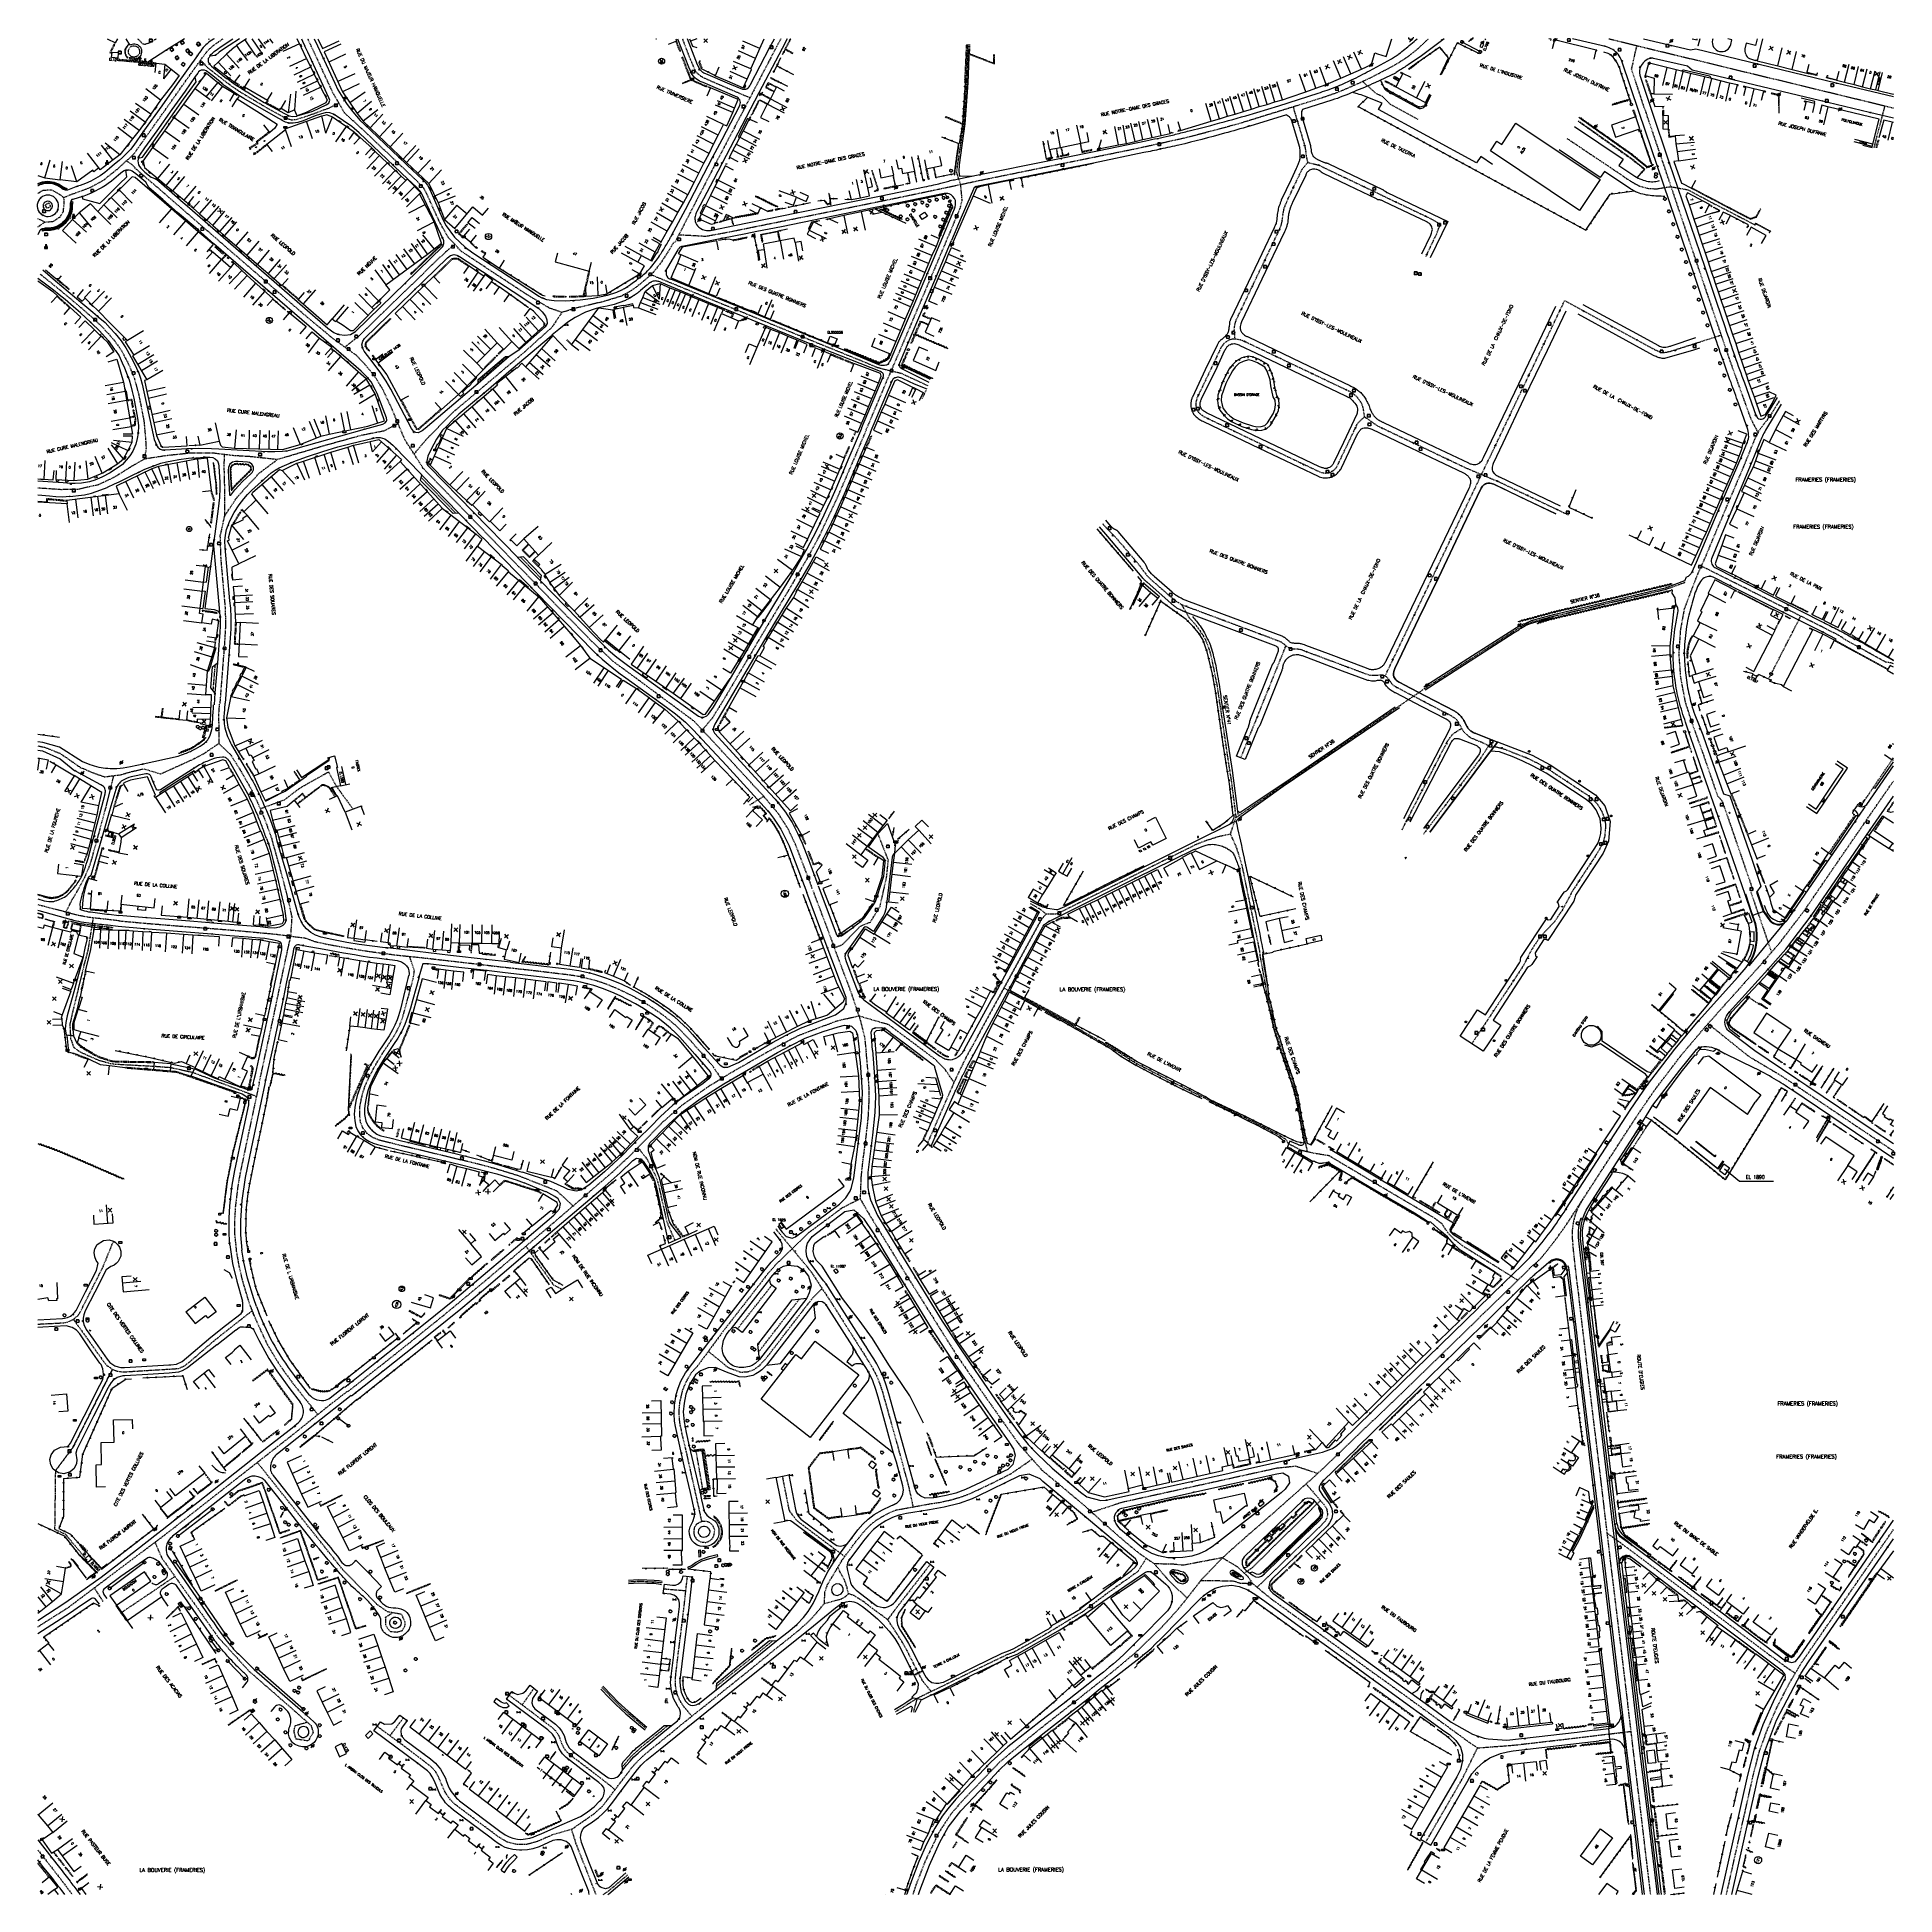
# Model space of a CAD drawing. Header units: millimetres. Extents: x 115000 to 116001, y 121000 to 122001.
import ezdxf
from ezdxf.enums import TextEntityAlignment as Align

# ---------------------------------------------------------------- set-up
doc = ezdxf.new("R2010")
doc.units = ezdxf.units.MM
doc.linetypes.add('DASHED', pattern=[0.75, 0.5, -0.25])
doc.layers.get('0').update_dxf_attribs({"linetype": 'CONTINUOUS'})
for name, color, linetype in [('W0001', 6, 'DASHED'), ('W0008', 7, 'CONTINUOUS'), ('W0100', 7, 'CONTINUOUS'), ('W0105', 7, 'CONTINUOUS'), ('W0112', 1, 'DASHED'), ('W0120', 7, 'CONTINUOUS'), ('W0211', 2, 'CONTINUOUS'), ('W0300', 7, 'CONTINUOUS'), ('W0302', 3, 'CONTINUOUS'), ('W0310', 3, 'CONTINUOUS'), ('W0322', 7, 'CONTINUOUS'), ('W0330', 7, 'CONTINUOUS'), ('W0334', 7, 'CONTINUOUS'), ('W0400', 7, 'CONTINUOUS'), ('W0420', 7, 'CONTINUOUS'), ('W0430', 7, 'CONTINUOUS'), ('W0432', 7, 'CONTINUOUS'), ('W0469', 7, 'CONTINUOUS'), ('W0471', 7, 'CONTINUOUS'), ('W0980', 7, 'CONTINUOUS'), ('W0984', 7, 'CONTINUOUS'), ('W0989', 7, 'CONTINUOUS'), ('W0991', 7, 'CONTINUOUS'), ('W1102', 7, 'CONTINUOUS'), ('W1471', 7, 'CONTINUOUS'), ('W1474', 7, 'CONTINUOUS')]:
    doc.layers.add(name, color=color, linetype=linetype)
doc.styles.get("Standard").update_dxf_attribs({"font": 'romans.shx', "width": 0.85})
doc.dimstyles.get("Standard").update_dxf_attribs({"dimtxt": 1.5, "dimasz": 1.2, "dimexe": 0.625, "dimexo": 0.625, "dimgap": 0.25, "dimtad": 1, "dimdec": 1, "dimzin": 0, "dimdsep": 46, "dimtxsty": 'Standard', "dimcen": -0.5, "dimadec": 0, "dimazin": 0, "dimtfac": 1, "dimtdec": 1, "dimtmove": 0, "dimatfit": 3, "dimfxl": 1, "dimtolj": 1, "dimtzin": 0, "dimarcsym": 0})

# ---------------------------------------------------------------- blocks, each defined once
blk = doc.blocks.new('T400')
for p, q in [((-0.15, 0.3), (0.15, 0.3)), ((-0.15, -0.25), (-0.15, 0.3)), ((-0.15, 0.15), (0.15, 0.15)), ((-0.15, 0), (0.15, 0)), ((0.15, 0.3), (0.15, -0.25)), ((-0.15, -0.15), (0.15, -0.15)), ((-0.15, -0.25), (-0.15, -0.3)), ((-0.15, -0.3), (0.15, -0.3)), ((0.15, -0.3), (0.15, -0.25))]:
    blk.add_line(p, q)
blk = doc.blocks.new('T420')
for p, q in [((0.7, 0.7), (-0.8, 0.7)), ((-0.8, 0.7), (-0.8, -0.8)), ((0.7, 0.7), (0.7, -0.8)), ((0.7, -0.8), (-0.8, -0.8))]:
    blk.add_line(p, q)
blk.add_ellipse((0, 0), major_axis=(-0.53, 0.53), ratio=1, start_param=3.926991, end_param=10.210176)
blk = doc.blocks.new('t991o')
at = {"color": 0, "linetype": 'Continuous'}
for p, q in [((-1, 1), (1, -1)), ((-1, -1), (1, 1))]:
    blk.add_line(p, q, dxfattribs=at)
blk = doc.blocks.new('T1471')
at = {"color": 0, "linetype": 'Continuous', "flags": 128}
blk.add_lwpolyline([(-0.75, -0.5), (-0.75, 0.5), (0.75, 0.5), (0.75, -0.5), (-0.75, -0.5)], dxfattribs=at)
blk = doc.blocks.new('T300')
for p, q in [((-0.8, 0.5), (-0.9, 0.3)), ((-0.9, 0.3), (-0.9, 0.2)), ((-0.9, 0.2), (-0.7, 0.1)), ((-0.7, 0.6), (-0.8, 0.5)), ((-0.8, -0.1), (-0.7, 0.1)), ((-0.6, 0.7), (-0.7, 0.6)), ((-0.7, 0.1), (-0.7, 0.1)), ((-0.5, 0.7), (-0.6, 0.7)), ((-0.3, 0.6), (-0.5, 0.7)), ((-0.3, 0.6), (-0.2, 0.7)), ((-0.2, 0.6), (-0.3, 0.6)), ((-0.2, 0.7), (-0.1, 0.8)), ((-0.1, 0.8), (0.1, 0.8)), ((0.1, 0.8), (0.2, 0.7)), ((0.2, 0.7), (0.3, 0.6)), ((0.3, 0.6), (0.4, 0.5)), ((0.5, 0.5), (0.3, 0.5)), ((0.4, 0.5), (0.4, 0.5)), ((0.6, 0.4), (0.5, 0.5)), ((0.6, 0.4), (0.7, 0.3)), ((0.7, 0.3), (0.7, 0.2)), ((0.7, 0.2), (0.7, 0.1)), ((0.7, 0.1), (0.7, -0.2)), ((-0.8, -0.2), (-0.8, -0.1)), ((-0.7, -0.3), (-0.8, -0.2)), ((-0.8, -0.2), (-0.8, -0.2)), ((-0.7, -0.4), (-0.7, -0.3)), ((-0.5, -0.5), (-0.7, -0.4)), ((-0.4, -0.5), (-0.5, -0.5)), ((-0.4, -0.5), (-0.3, -0.5)), ((-0.3, -0.5), (-0.3, -0.4)), ((-0.3, -0.6), (-0.3, -0.5)), ((-0.3, -0.5), (-0.3, -0.5)), ((-0.2, -0.7), (-0.3, -0.6)), ((-0.1, -0.8), (-0.2, -0.7)), ((0.1, -0.8), (-0.1, -0.8)), ((0.2, -0.7), (0.1, -0.8)), ((0.3, -0.5), (0.2, -0.5)), ((0.3, -0.6), (0.2, -0.7)), ((0.2, -0.7), (0.2, -0.7)), ((0.5, -0.4), (0.3, -0.5)), ((0.3, -0.5), (0.3, -0.6)), ((0.3, -0.5), (0.3, -0.5)), ((0.6, -0.3), (0.5, -0.4)), ((0.7, -0.2), (0.6, -0.3)), ((0.6, -0.3), (0.6, -0.3))]:
    blk.add_line(p, q)
blk = doc.blocks.new('t310o')
at = {"color": 0, "linetype": 'Continuous'}
for centre, start, end in [((-0.5, 0.4), 216.8699, 323.1304), ((0.5, -0.4), 36.8699, 143.1303)]:
    blk.add_arc(centre, 0.625, start, end, dxfattribs=at)
blk = doc.blocks.new('t322o')
at = {"color": 0, "linetype": 'Continuous'}
for radius in [0.25, 0.15]:
    blk.add_circle((0, 0), radius, dxfattribs=at)
blk = doc.blocks.new('T471')
for p, q in [((-0.333334, 0.333334), (-0.333334, -0.333334)), ((-0.333334, 0.333334), (0.333334, 0.333334)), ((-0.333334, 0), (0, 0)), ((0.500001, 0.500001), (1.000002, 1.000002)), ((-0.500001, -0.500001), (-1.000002, -1.000002)), ((-0.333334, -0.333334), (0.333334, -0.333334))]:
    blk.add_line(p, q)
blk.add_ellipse((0, 0), major_axis=(0.471405, 0.471405), ratio=1, start_param=5.4977871438, end_param=11.780972451)
blk = doc.blocks.new('t112o')
at = {"color": 0, "linetype": 'Continuous'}
for p, q in [((-0.5, 0.5), (0.5, 0.5)), ((-0.5, -0.5), (-0.5, 0.5)), ((0.5, 0.5), (0.5, -0.5)), ((0.5, -0.5), (-0.5, -0.5))]:
    blk.add_line(p, q, dxfattribs=at)
blk = doc.blocks.new('t211o')
at = {"color": 0, "linetype": 'Continuous'}
for p, q in [((-0.3, 0.5), (-0.3, 0)), ((0, 1), (0, 0)), ((0.3, 0.5), (0.3, 0))]:
    blk.add_line(p, q, dxfattribs=at)
blk = doc.blocks.new('t330o')
at = {"color": 0, "linetype": 'Continuous'}
for p, q in [((0.25, -0.25), (-0.25, 0.25)), ((-0.25, -0.25), (0.25, 0.25)), ((-0.25, 0.25), (-0.25, -0.25)), ((0.25, 0.25), (-0.25, 0.25)), ((0.25, -0.25), (0.25, 0.25)), ((-0.25, -0.25), (0.25, -0.25)), ((-0.25, -0.25), (-0.25, -0.25))]:
    blk.add_line(p, q, dxfattribs=at)
blk = doc.blocks.new('T469')
at = {"color": 0, "linetype": 'Continuous', "flags": 128}
for points in [[(-0.4, 0.4), (0.4, -0.4)], [(-0.4, -0.4), (0.4, 0.4)]]:
    blk.add_lwpolyline(points, dxfattribs=at)
at = {"color": 0, "linetype": 'Continuous'}
blk.add_circle((0, 0), 0.5, dxfattribs=at)
blk = doc.blocks.new('T430')
for p, q in [((-0.4, 1.4), (0.4, 1.4)), ((-0.4, 1.4), (-0.4, 0.6)), ((-0.4, 1), (0, 1)), ((-0.4, 0.6), (0.4, 0.6)), ((-0.4, 0.2), (0.4, 0.2)), ((-0.4, -0.2), (-0.4, 0.2)), ((-0.4, -0.2), (0.4, 0.2)), ((0.4, 0.2), (0.4, -0.2)), ((-0.4, -0.2), (0.4, -0.2))]:
    blk.add_line(p, q)
blk = doc.blocks.new('T432')
at = {"flags": 128}
for points in [[(0.8, 0.8), (-0.8, 0.8)], [(-0.8, 0.8), (-0.8, 0)], [(0.8, 0.8), (-0.8, 0)], [(-0.8, 0), (0.8, 0)], [(-0.4, 2.1), (0.4, 2.1)], [(-0.4, 2.1), (-0.4, 1.3)], [(-0.4, 1.3), (0.4, 1.3)], [(0, 1.7), (0.4, 1.7)], [(0.4, 1.3), (0.4, 1.7)], [(0.8, 0), (0.8, 0.8)]]:
    blk.add_lwpolyline(points, dxfattribs=at)
blk = doc.blocks.new('T1474')
at = {"color": 0, "linetype": 'Continuous', "flags": 128}
for points in [[(-0.8, -0.5), (-0.8, 0.5)], [(-0.8, 0), (0.7, 0)], [(0.7, 0), (0.7, -0.5), (0.7, 0.5)]]:
    blk.add_lwpolyline(points, dxfattribs=at)

msp = doc.modelspace()

# ---------------------------------------------------------------- hatches: boundary and pattern name
at = {"layer": 'W0100'}
h = msp.add_hatch(dxfattribs=at)
h.set_pattern_fill('ANSI31', color=256, scale=0.2, angle=45, style=0)
edge = h.paths.add_edge_path()
edge.add_line((115904.3, 121398.5), (115903.8, 121397.6))
edge.add_line((115903.8, 121397.6), (115893.5, 121405.7))
edge.add_line((115893.5, 121405.7), (115893.7, 121405.9))
edge.add_line((115893.7, 121405.9), (115903.7, 121397.9))
edge.add_line((115903.7, 121397.9), (115904.1, 121398.6))
edge.add_line((115904.1, 121398.6), (115904.3, 121398.5))
edge.add_line((115908.5, 121395.1), (115905.5, 121390.9))
edge.add_line((115905.5, 121390.9), (115890.7, 121402.8))
edge.add_line((115890.7, 121402.8), (115890.8, 121403))
edge.add_line((115890.8, 121403), (115905.4, 121391.3))
edge.add_line((115905.4, 121391.3), (115908.3, 121395.3))
edge.add_line((115908.3, 121395.3), (115908.5, 121395.1))

# ---------------------------------------------------------------- linework, layer by layer
at = {"layer": 'W0001'}
for p, q in [((115237.4, 121815.3), (115253, 121828.7)), ((115206.6, 121763.5), (115225.4, 121744.3)), ((115260.2, 121720.7), (115271.2, 121709.3)), ((115095.5, 121662.6), (115094.4, 121648.9)), ((115383.8, 121587.2), (115391.2, 121591.8)), ((115417.7, 121541.1), (115429.3, 121510.2)), ((115377.2, 121305), (115395.7, 121328.5)), ((115116.6, 121311.9), (115115, 121315.9)), ((115388.5, 121292.4), (115410.5, 121321)), ((115354.7, 121238.7), (115358.2, 121218.8)), ((115337.4, 121164.8), (115349.2, 121163.8)), ((115365.7, 121112.2), (115396.2, 121136.8)), ((115473.7, 121121.8), (115467.4, 121118.8)), ((115267.4, 121111.2), (115261, 121102.2)), ((115473.8, 121105.7), (115462.3, 121098.5)), ((115473.8, 121105.7), (115471.9, 121098.3)), ((115197.1, 121095.3), (115189.8, 121085.7))]:
    msp.add_line(p, q, dxfattribs=at)
for points in [[(115000, 121916.6), (115002.9, 121918.4), (115007.4, 121918.6), (115011.8, 121916.1), (115014.1, 121914.4), (115017.5, 121915.9), (115027.5, 121919.5), (115035.1, 121923.5), (115043.7, 121930.4), (115051.8, 121937.9), (115060.2, 121949.7), (115070.6, 121964.3), (115082.6, 121981.3), (115089.8, 121991.3), (115092.3, 121994.3), (115094.5, 121996.2), (115097.6, 121998.4), (115100, 122000)], [(115053.7, 122000), (115056.3, 121997.4), (115057.5, 121997), (115060.1, 121997.7), (115064, 122000)], [(115148.1, 121994.5), (115145.5, 122000)], [(115315.5, 121861.9), (115314.5, 121861.3), (115305.1, 121858.4), (115290.5, 121854.9), (115282.5, 121852.5), (115275.8, 121854.8), (115263.3, 121862.3), (115244.6, 121874.6), (115228.3, 121885.4), (115221.2, 121892.9), (115216.7, 121900.9), (115213.1, 121908.7), (115209.7, 121916.3), (115207.9, 121919.6), (115203.1, 121924.5), (115187.5, 121939.3), (115179.5, 121946.9), (115172.1, 121953.8), (115165.4, 121959.9), (115159.1, 121970.8), (115148.1, 121994.5)], [(115400.5, 122000), (115398.1, 121995.6), (115386, 121972.4), (115379.6, 121960.1), (115364.6, 121931.4), (115351.7, 121906.5), (115343.3, 121890.1)], [(115354.5, 121982.5), (115351.7, 121988.9), (115348.3, 121997.8), (115347.5, 122000)], [(115501.4, 121996.8), (115501.2, 121991.9), (115501, 121987), (115500.5, 121976.3), (115498.9, 121954), (115497.3, 121943.4), (115495.6, 121932.2), (115495.1, 121927.9), (115497.2, 121921.4), (115498, 121912.7), (115497, 121908.7), (115490.1, 121892.2)], [(115731.6, 121986), (115737.8, 121989.9), (115742.7, 121993.7), (115747.8, 121998.4), (115749.4, 122000)], [(115846.7, 122000), (115871, 121994), (115969.6, 121970.1), (116000, 121962.7)], [(115866.2, 121961.4), (115858.9, 121983.6), (115861.8, 121996.3)], [(115111.8, 121969.7), (115109, 121971.3), (115102.9, 121975.5), (115095.9, 121981), (115091.6, 121984.3), (115089.9, 121986.3), (115087.7, 121988.3)], [(115345.5, 121894.4), (115360, 121893.6), (115369.6, 121895.3), (115421.1, 121905.7), (115461.9, 121914), (115485.3, 121918.9), (115509.3, 121924), (115556.4, 121933.6), (115592.4, 121940.9), (115618.1, 121946.6), (115636.7, 121951.4), (115648.6, 121954.7), (115679.2, 121964.2), (115688.5, 121967.1), (115696, 121969.5), (115702.7, 121972), (115712.3, 121976.2), (115720.1, 121979.9), (115731.6, 121986)], [(115354.5, 121982.5), (115355.4, 121981.3), (115358.2, 121979.3), (115362.6, 121977.3), (115372.8, 121972.9), (115383.8, 121968.2)], [(115713.9, 121977), (115721.3, 121970.4), (115724.5, 121969.1), (115728.8, 121964.7), (115743.9, 121956.5)], [(115111.8, 121969.7), (115123.4, 121962.8), (115132.8, 121957.6), (115136.6, 121956.3), (115139.2, 121956.5), (115145.1, 121958.3), (115156.8, 121962.6), (115162.3, 121965.3)], [(115989.6, 121941.4), (115995.5, 121963.8)], [(115866.2, 121961.4), (115868.2, 121955.4), (115877.6, 121927.7), (115899.5, 121862.8), (115910.9, 121829.2), (115919.2, 121806.1), (115923.1, 121795.2), (115927, 121787.8)], [(115824, 121946.3), (115841.9, 121934.3), (115846.3, 121931.4), (115858.4, 121923.2), (115863.1, 121920.6), (115868.1, 121919.3), (115872.3, 121919.1), (115880, 121920.3), (115889.3, 121918.6), (115901.6, 121912), (115912.9, 121906.2), (115925.2, 121899.8)], [(115077.1, 121908.9), (115071.8, 121913.5), (115062.5, 121921.6), (115058.8, 121924.7), (115053.2, 121929.6), (115050.7, 121932.2), (115047.7, 121934.2)], [(115000, 121898.6), (115003.9, 121901.2), (115008.5, 121901.6), (115012, 121904), (115013.8, 121906.9), (115014.3, 121911.6), (115014.1, 121914.4)], [(115003.9, 121901.2), (115000, 121903)], [(115098, 121890.8), (115088.5, 121899), (115077.1, 121908.9)], [(115417.4, 121542), (115416.2, 121545.4), (115408.6, 121565.3), (115404.4, 121574.1), (115399.3, 121582.2), (115391.2, 121591.8), (115380.2, 121603.7), (115362.8, 121622.6), (115353.5, 121632.4), (115323.8, 121654.4), (115310.1, 121664.5), (115297.4, 121676.4), (115275, 121699.4), (115252.7, 121722.3), (115220.7, 121755.1), (115207.7, 121768.5), (115197.8, 121784), (115190.6, 121801.2), (115186, 121810.9), (115181.5, 121818.3), (115176.2, 121824.6), (115171.7, 121829.4), (115159.2, 121838.3), (115142.8, 121852), (115118.4, 121873.1), (115097.9, 121890.8)], [(115165.5, 121833.9), (115173.3, 121839.9), (115186.7, 121853.1), (115201.7, 121867.6), (115212.8, 121878.4), (115220, 121885.3), (115224.8, 121889.1)], [(115030.6, 121848.6), (115025, 121853.6), (115017, 121860.4), (115008, 121867.8), (115001.3, 121873.1), (115001.3, 121873.1)], [(115030.6, 121848.6), (115033.3, 121846.1), (115038.1, 121841.1), (115041.7, 121836.8), (115044.7, 121832.6), (115048.8, 121825), (115052.2, 121816.6), (115054.5, 121807.8), (115057.2, 121794.1), (115058.1, 121784.1), (115058.4, 121779.3), (115057.5, 121773.5)], [(115282.5, 121852.5), (115277, 121844.4), (115262.1, 121831), (115223.8, 121798.7), (115210.5, 121785.3), (115202.8, 121776.3)], [(115938.6, 121804.9), (115933, 121795.9), (115930.3, 121792.5), (115927.6, 121788.9), (115925.1, 121784), (115919.6, 121770.3), (115901.9, 121728.6), (115898.7, 121720.9), (115893.8, 121710), (115887.2, 121692.5), (115885.2, 121681.5), (115884.3, 121668.7), (115885.2, 121656.3), (115887.7, 121642.8), (115891.4, 121631.4), (115897.6, 121614.1), (115905.2, 121592.1), (115907.6, 121589.5), (115912.7, 121574.9), (115924.1, 121541.7), (115923.2, 121540)], [(115194.2, 121792.6), (115186.5, 121788.6), (115174.7, 121786.3), (115154.1, 121780.6), (115129.1, 121773.2), (115114.3, 121774.8), (115105.8, 121775.3), (115095.2, 121776.6), (115081.7, 121776.6), (115070, 121775.4), (115057.5, 121773.5), (115050.2, 121769.3), (115041.3, 121763.7), (115032.5, 121759.6), (115021.5, 121757.1), (115012.6, 121757), (115001, 121757.8), (115000, 121757.9)], [(115446.4, 121789.1), (115441.2, 121776.8), (115430.9, 121752.8), (115421.4, 121732.6), (115415.7, 121721.8), (115404.9, 121703.3), (115391.2, 121680.4), (115377, 121656.3), (115369.3, 121643.3), (115363.4, 121633.8), (115358.1, 121627.5)], [(115100.5, 121775.9), (115100.3, 121770.3), (115100.5, 121761.8), (115100.7, 121754.1), (115100.6, 121742.7), (115098.2, 121732.1), (115098.6, 121719.8), (115100, 121704.2), (115101, 121693.1), (115101.2, 121683.8), (115100.5, 121672.4), (115100, 121666.2), (115098.1, 121641.6)], [(115100.6, 121742.7), (115107, 121752.3), (115112.1, 121758.2), (115119.5, 121766), (115129.1, 121773.2)], [(116000, 121663.1), (115999.1, 121663.6), (115995.8, 121664.1), (115974.8, 121675.7), (115970.4, 121678.6), (115930.8, 121698.6), (115896.4, 121715.9)], [(115932.7, 121654.9), (115950.1, 121688.9)], [(115097.8, 121641.5), (115097.4, 121635.6), (115097.6, 121627.3), (115097.5, 121620.2), (115103.7, 121614.5), (115108.4, 121607.2), (115114.6, 121596.4), (115118.9, 121587.4), (115122.2, 121579.7), (115123.9, 121575), (115126.2, 121568.6)], [(115000, 121619), (115003.7, 121618.2), (115011.9, 121615), (115017.2, 121611.4), (115022, 121608), (115022.8, 121607.6)], [(115022.7, 121607.4), (115024, 121607), (115029.4, 121604.6), (115035.9, 121602.3), (115044.6, 121603.4), (115050.5, 121605.1), (115057.1, 121606.6), (115066.3, 121603.9), (115076.5, 121608.5), (115083.5, 121611.7), (115089.4, 121614.7), (115097.5, 121620.2)], [(115784.9, 121618.7), (115789.9, 121617.4), (115802.6, 121612.4), (115807.6, 121610), (115815, 121605.8), (115825.1, 121599.1), (115834.8, 121592.7), (115837.8, 121590.5), (115840.7, 121587.3), (115842.8, 121583.7), (115844.3, 121580.1), (115844.8, 121577), (115844.8, 121574.4), (115844.4, 121570.5), (115843.6, 121567.1), (115841.7, 121563.4), (115839.6, 121559.9), (115827, 121540.7), (115822, 121531.2), (115817.5, 121524.4), (115809.4, 121515.7), (115805, 121509.1), (115800.3, 121500.1), (115782.2, 121472.6), (115772.8, 121458.5)], [(115015.1, 121529.4), (115018.8, 121536.5), (115021.8, 121541.5), (115025.1, 121547.6), (115028.3, 121555.1), (115031.7, 121567.3), (115036.8, 121585.9), (115041, 121602.9)], [(115119.9, 121585.1), (115133.1, 121590), (115141.2, 121596.2), (115156.6, 121604.9), (115161.1, 121596.9), (115170, 121584.8)], [(115119.4, 121437.5), (115120.1, 121440.8), (115124.2, 121459.7), (115127.1, 121473.1), (115131.4, 121493.6), (115134.4, 121507.6), (115136.4, 121516.5), (115137.1, 121526.7), (115134.3, 121539.1), (115131.4, 121550), (115128.7, 121559.9), (115126.2, 121568.6)], [(115167.2, 121271.1), (115195.9, 121293.8), (115217.8, 121311.4), (115241.1, 121330.7), (115279.9, 121363.7), (115297.1, 121378.5), (115310.5, 121390), (115319.2, 121398.3), (115327.7, 121406.9), (115336.7, 121416.2), (115347.1, 121425.3), (115361.8, 121435.7), (115374.8, 121443.6), (115393.6, 121454.3), (115410, 121463), (115430.9, 121470.9), (115442.6, 121473.5), (115438.6, 121485.5), (115429.3, 121510.2), (115433.7, 121511.9), (115443.4, 121521.9), (115448.7, 121524), (115453.9, 121532.5), (115457.4, 121547.9), (115458.4, 121557.3), (115452.8, 121571.5)], [(115043.9, 121524.7), (115027.8, 121526.5), (115022, 121527.6), (115002.1, 121532.8), (115000, 121533.4)], [(115040.7, 121521), (115030.8, 121522), (115023.6, 121523), (115016.6, 121524.5)], [(115029.8, 121526.2), (115027, 121508.7), (115024.9, 121500.9), (115024.2, 121497.8), (115021.7, 121487.7), (115018.2, 121473), (115017.3, 121469), (115017.7, 121461.2), (115019.4, 121456.5), (115022.8, 121454.1), (115032.8, 121449.6), (115039.1, 121447.9), (115041.8, 121447.5), (115062.5, 121446.4), (115071.6, 121445.7), (115083.4, 121443.1), (115117.9, 121430.2)], [(115043.9, 121524.7), (115058, 121523.4), (115076.4, 121521.9), (115092.1, 121520.7), (115107.1, 121519.5), (115116.8, 121518.6), (115123.2, 121518), (115128.5, 121517.5), (115144.4, 121515.4), (115149.2, 121513.6), (115155, 121512.3), (115163.6, 121510.7), (115172.9, 121509.1), (115179.5, 121508.1), (115193.9, 121506.2), (115206.8, 121504.9), (115220.5, 121503.3), (115229.5, 121502.3), (115247.2, 121500.2), (115266.2, 121498.1), (115284.5, 121495.9), (115289, 121495.3), (115293.1, 121494.6), (115301, 121492.5), (115305.6, 121491), (115313.1, 121487.9), (115320.9, 121484.1), (115326.7, 121480.8), (115332.8, 121476.9), (115337.7, 121473.4), (115344.1, 121468.1)], [(115260.6, 121386.8), (115253.3, 121389.1), (115244.6, 121391.7), (115236.9, 121393.7), (115224.6, 121396.7), (115214.2, 121399.2), (115198.3, 121403), (115191.4, 121404.7), (115184, 121406.5), (115180.2, 121408.1), (115177.5, 121410.2), (115175.2, 121413), (115174, 121416.1), (115173.5, 121419.6), (115173.5, 121423.9), (115174.2, 121427.7), (115175, 121431.4), (115176.3, 121435.5), (115178.4, 121440.2), (115181.1, 121445.4), (115184.1, 121450.5), (115186.4, 121454.3), (115189.1, 121458.2), (115191.6, 121462), (115193.4, 121465), (115195.1, 121468.5), (115196.6, 121472.4), (115197.7, 121476.3), (115199.2, 121482), (115201.2, 121489.4), (115202.4, 121493.7), (115203, 121497.9), (115200.4, 121505.6)], [(115442.6, 121473.5), (115445.5, 121462.3), (115446.4, 121454.2)], [(115442.6, 121473.5), (115458.4, 121468.9), (115460.8, 121467.1)], [(115344.1, 121468.1), (115352.5, 121459.3), (115363.4, 121446.9), (115368.3, 121439.6)], [(115446.3, 121454.2), (115446.4, 121452.9), (115447.4, 121441.6), (115447.9, 121433.3), (115447.8, 121426.5), (115447.4, 121418.7), (115446, 121406.2), (115444.6, 121396), (115443.6, 121386.6), (115443.2, 121374.9), (115448.5, 121365.8), (115468.4, 121333.3), (115494.9, 121291.1), (115511, 121267.8), (115528.5, 121243), (115541.1, 121228.8), (115562.7, 121210.8), (115581.1, 121194.3), (115593, 121184.3), (115601.8, 121178.2), (115608.2, 121170.7), (115612.1, 121166.7), (115619.4, 121159.8)], [(115922, 121451.7), (115938, 121442.2), (115946, 121437), (115971.1, 121420.1), (116000, 121400.7)], [(115119.4, 121437.5), (115113.7, 121410.8), (115109.2, 121389.5), (115107.8, 121381.7), (115106.5, 121370.9), (115106.1, 121364.4), (115106.1, 121355.8), (115107, 121346.8), (115108.1, 121340.2), (115110.1, 121331.4), (115113.5, 121320), (115115, 121315.9), (115116.6, 121311.9), (115119, 121306.5), (115123.7, 121296.4), (115129.6, 121286.6)], [(115323.4, 121402.6), (115328.4, 121396.2), (115332.8, 121387.7), (115334.2, 121383.8), (115336.4, 121374.1), (115339, 121362.4), (115343.3, 121352.6)], [(115260.6, 121386.8), (115279.6, 121379.3), (115288.5, 121371.1)], [(115443.2, 121374.9), (115433.3, 121369.9), (115415.6, 121356.7), (115397.6, 121339.3), (115393.3, 121334.4), (115384.5, 121323), (115370.6, 121305.2), (115355.5, 121284.8), (115352.2, 121281.2), (115349.4, 121276.5), (115347.3, 121271.5), (115345.9, 121265.3), (115345.4, 121260.5), (115345.8, 121254.6), (115347, 121248.8), (115349.1, 121239.9), (115354.6, 121215.3), (115356.4, 121207.2), (115357.8, 121201), (115356.3, 121200.3), (115354.9, 121199.4), (115354.2, 121198.4), (115353.8, 121197.6), (115353.5, 121196), (115353.5, 121194.7), (115353.9, 121193.2), (115354.9, 121191.7), (115356.2, 121190.6), (115358.1, 121189.9), (115360.3, 121189.8), (115362.1, 121190.7), (115363.4, 121191.7), (115364.2, 121193), (115364.6, 121194.3), (115364.8, 121196.3), (115364.4, 121197.7), (115363.9, 121198.6), (115362.9, 121199.8), (115362, 121200.5), (115361.2, 121200.9), (115359.7, 121201.1), (115358.5, 121201.1), (115357.8, 121201)], [(115000, 121307.4), (115013.6, 121308.1), (115015.1, 121308.3), (115016.8, 121308.8), (115018.7, 121309.7), (115019.8, 121310.4), (115020.6, 121311.1), (115021.6, 121312), (115022.7, 121313.5), (115023.5, 121315.1), (115027.9, 121323.8), (115035.2, 121338.3), (115040.8, 121352.1)], [(115397.7, 121358.7), (115414.2, 121338.8), (115416.9, 121335.4), (115428.5, 121317.7), (115435.7, 121306.3), (115441.4, 121297.4), (115446, 121290.1), (115449.4, 121284.6), (115451.9, 121279.9), (115453.6, 121275.7), (115455.2, 121270.9), (115457.7, 121261.9), (115460.1, 121253.4), (115462.9, 121243.4), (115465.8, 121232.9), (115469.2, 121220.3), (115471.7, 121208.9)], [(115263.1, 121349.4), (115275.3, 121332.2), (115277.9, 121328.5), (115282, 121326.5)], [(115361.4, 121292.7), (115372.1, 121284), (115378.8, 121281.5), (115382.8, 121281.8), (115386, 121282.9), (115389.1, 121285.2), (115392.6, 121289.1), (115413.4, 121316.1), (115418, 121322), (115422.7, 121326.5)], [(115046.8, 121281.7), (115076, 121283.5), (115079.2, 121285), (115081.9, 121287.1), (115094.8, 121298.3), (115115.5, 121314.6)], [(115779.9, 121313.9), (115738.9, 121273.9), (115689.7, 121226.9), (115683.5, 121221.3), (115677.1, 121215.6), (115663.7, 121203.7), (115650.3, 121192.1), (115638.4, 121181.5), (115626.8, 121169.3), (115619.4, 121159.8), (115614.1, 121153.3), (115606.1, 121144.5), (115591.1, 121130), (115578.5, 121119.5), (115559.9, 121104.8), (115539.6, 121088.9), (115518.5, 121071.6), (115499.5, 121051.9), (115492.4, 121043.8), (115485.7, 121033.7), (115478.3, 121018.2), (115472.8, 121004), (115471.6, 121000)], [(115019.2, 121310), (115027.9, 121297.9), (115035.6, 121287.1), (115037.3, 121285.1), (115040.5, 121282.9), (115042.7, 121282.1), (115044.5, 121281.8), (115046.8, 121281.7)], [(115040.2, 121283), (115028, 121258.9), (115019, 121241), (115009.5, 121228.4), (115009.1, 121196.9), (115014.9, 121194.2), (115026.6, 121180.3)], [(115009.5, 121228.4), (115019, 121241), (115028, 121258.9), (115040.2, 121283)], [(115129.6, 121286.6), (115132.4, 121282.5), (115137.7, 121275.2), (115150.9, 121258.7)], [(115167, 121271.3), (115157.7, 121264.1), (115138.4, 121248.6)], [(115300.9, 121000), (115299.4, 121003.8), (115290.2, 121027.2), (115287.7, 121035.2), (115294.9, 121040.2), (115299.8, 121043.6), (115304.3, 121047.6), (115315.7, 121062.6), (115317.7, 121065.2), (115320.3, 121068.7), (115323.5, 121072.2), (115327, 121075.4), (115330.3, 121078.2), (115334.8, 121081.8), (115339, 121085.2), (115342, 121087.6), (115346.8, 121091.6), (115358.2, 121100.7), (115364.7, 121105.9), (115370.6, 121110.6), (115379.1, 121117.4), (115385.9, 121122.9), (115393, 121128.7), (115398.3, 121133), (115403.6, 121137.2), (115409.7, 121142.1), (115413.3, 121145.3), (115416.6, 121148.4), (115420.1, 121152.3), (115423.9, 121156.9), (115424.2, 121163.1), (115425.5, 121166.9), (115433.7, 121180.6), (115440.7, 121190), (115444.6, 121194.9), (115448.5, 121199.1), (115452.1, 121201.9), (115456.1, 121204.3), (115459.7, 121206.1), (115462.7, 121207.3), (115480.8, 121210.6), (115486.8, 121211.5), (115492.4, 121212.8), (115497.7, 121214.3), (115502.6, 121216.2), (115506.9, 121218.2), (115514.7, 121221.9), (115524.6, 121226.9), (115535.9, 121234.7)], [(115401.2, 121225.5), (115404.9, 121206.9), (115409, 121201.6), (115427.1, 121188), (115434.9, 121182.2)], [(115689.7, 121226.9), (115677.9, 121230.8), (115667.6, 121229.7), (115619.9, 121219.2), (115584.2, 121211.3), (115568, 121206)], [(115650.2, 121173.2), (115654.6, 121176.3), (115691.2, 121212.3)], [(115683.5, 121221.3), (115693.1, 121210.2), (115694.5, 121208.1), (115695.1, 121205.1), (115694.6, 121202.7), (115693.7, 121201.3), (115691.9, 121199.3), (115662.9, 121171.2), (115657.1, 121165.6)], [(115857.1, 121186.5), (115845.8, 121194.7)], [(115910, 121000), (115914.8, 121021.5), (115920.1, 121044.8), (115924.7, 121065.4), (115927.9, 121077.5), (115931.9, 121088.5), (115936.9, 121100.2), (115943.8, 121113.7), (115950.5, 121125), (115959, 121137.3), (115984.8, 121174.7), (116000, 121196.7)], [(115857.1, 121186.5), (115931.9, 121130.1), (115941.4, 121123.2), (115947.1, 121119.3)], [(115481.5, 121109.4), (115477.1, 121114.8), (115474.4, 121119.7), (115468.4, 121131.6), (115466, 121135.9), (115463, 121140.6), (115458, 121148.2), (115451, 121153.3), (115445.1, 121157.8), (115439.9, 121161.1), (115436.9, 121162.2), (115436.1, 121165.5), (115434.8, 121169.5), (115433, 121172.6), (115431.2, 121176.4)], [(115481, 121178), (115462.7, 121154.5), (115458, 121148.2)], [(115597.4, 121181.2), (115592.8, 121174.1), (115584.7, 121168.3), (115577.5, 121163.2), (115563.2, 121152.5), (115544.7, 121141.2), (115534.1, 121135.1), (115526.1, 121130.7), (115522.2, 121129.2), (115503.5, 121120.2), (115489.1, 121113.1), (115473.8, 121105.7)], [(115638.4, 121181.5), (115617.4, 121177.5), (115611.1, 121178.1), (115601.8, 121178.2)], [(115638.4, 121181.5), (115646.3, 121176.8), (115651.9, 121171.7), (115654.7, 121167.6)], [(115318.3, 121168.6), (115323.9, 121168.9), (115328.3, 121168.8), (115333.4, 121168.5), (115336.4, 121168.1)], [(115352.5, 121096.1), (115347.9, 121101.7), (115345.9, 121104.9), (115344.6, 121107.9), (115343.8, 121111.6), (115343.6, 121115.5), (115343.9, 121119.3), (115345.2, 121130), (115348.2, 121154.1), (115349.9, 121169.6), (115350.2, 121171.5)], [(115423.9, 121156.9), (115430.6, 121158.7), (115433.4, 121159.5), (115435.2, 121160.6), (115436.9, 121162.2)], [(115626.8, 121169.3), (115644.1, 121169.1), (115647.9, 121167.9), (115654.7, 121167.6), (115664.8, 121159.3), (115682.1, 121146.8), (115702.3, 121132.1), (115732.1, 121110.7), (115748.5, 121098.8), (115771.5, 121082), (115775.9, 121079.1), (115794.9, 121080.5), (115820.9, 121083.5), (115840.1, 121085.8)], [(115311.1, 121056.6), (115304.9, 121061.6), (115295.7, 121068.6), (115289.3, 121073.4), (115286.3, 121075.8), (115284.8, 121077.3), (115283.5, 121079.2), (115282.4, 121081.4), (115281.6, 121083.9), (115281, 121085.3), (115279.2, 121088.2), (115277, 121090.2), (115271.9, 121094), (115266.8, 121097.9), (115254.1, 121107.4)], [(115304, 121111.6), (115314.8, 121100.6), (115327.8, 121089.5)], [(115287.7, 121035.2), (115277.4, 121032.2), (115268.6, 121028.4), (115263.3, 121027), (115258.1, 121027), (115253.1, 121028.3), (115248.8, 121030.8), (115234.5, 121041.4), (115225, 121048.6), (115223.4, 121050), (115221.6, 121052.2), (115220.2, 121054.1), (115218.7, 121057), (115217.6, 121059.7), (115216, 121063.4), (115214.5, 121066.1), (115212.4, 121068.6), (115209.2, 121071.1), (115198.3, 121079.4), (115182.9, 121090.7)], [(115315, 121068.8), (115319.3, 121073.9), (115325, 121079.3), (115335.9, 121088.1), (115339.5, 121091.1)], [(115840.1, 121085.8), (115858.7, 121088)], [(115748, 121028.3), (115755.3, 121041), (115767.7, 121062.4), (115775.9, 121079.1)], [(115000, 121024.2), (115012.2, 121008.6), (115018.6, 121000)], [(115304.7, 121000), (115307.7, 121002.1), (115317.8, 121010.6)]]:
    msp.add_lwpolyline(points, dxfattribs=at)
at = {"layer": 'W0001', "flags": 128}
for points in [[(115676.5, 121963.3), (115678.4, 121956.8), (115680.5, 121950), (115682.6, 121942.8), (115683.2, 121939.8), (115683.2, 121939.8), (115683.5, 121937), (115684.4, 121933.3)], [(115645.2, 121838), (115644.8, 121843.3), (115645, 121844.9), (115645.2, 121846.3), (115645.8, 121848.3), (115657.7, 121873.2), (115669, 121896.8), (115670, 121899.2), (115670.6, 121901.5), (115670.8, 121903.4), (115671.2, 121906.1), (115671.7, 121908.6), (115672.7, 121911.2), (115673.6, 121913.3), (115681.3, 121929.6), (115684.4, 121933.3), (115690.2, 121931.9), (115695.3, 121929.5), (115721.1, 121917.2), (115726.9, 121914.4), (115751, 121902.9), (115754, 121901.1), (115755.6, 121899.9), (115754.6, 121897.1), (115753.7, 121894.7), (115748, 121882.7)], [(115342.8, 121890.4), (115339.3, 121884.6), (115335.7, 121879.1), (115331.5, 121873.9), (115326.9, 121869.7), (115323.4, 121866.8), (115318.8, 121863.6), (115315.5, 121861.9)], [(115490.1, 121892.2), (115474.8, 121856.1), (115462.6, 121827.4), (115457.4, 121815.4), (115446.3, 121789.1)], [(115330.4, 121872.9), (115340.1, 121868.9), (115350.1, 121864.8), (115375.2, 121854.5), (115401.6, 121843.7), (115423.1, 121834.9), (115442.1, 121827.2), (115452.2, 121823), (115455.2, 121822.2), (115457.2, 121821.7), (115465.4, 121819.7), (115479.8, 121813)], [(115726.1, 121656.7), (115752.1, 121710.8), (115773.4, 121755.5), (115782.8, 121775.1), (115800.9, 121813), (115822.8, 121858.8)], [(115907.2, 121840.2), (115879.8, 121831.4), (115877.8, 121831), (115876.6, 121830.7), (115875.1, 121830.9), (115873.4, 121831.4), (115871.2, 121832.5), (115822.8, 121858.8)], [(115715, 121796.3), (115714.3, 121801.1), (115713.5, 121803.3), (115712.3, 121805.2), (115710.9, 121807), (115708.8, 121808.8), (115707.1, 121809.8), (115677.7, 121823.8), (115649.8, 121837.1), (115647.9, 121837.7), (115646, 121838), (115643.8, 121838.1), (115641.8, 121837.6), (115639.4, 121836), (115638.3, 121834.5), (115637.6, 121833.4), (115624.7, 121806.3), (115624, 121803.6), (115624.2, 121800.9), (115625.7, 121798.4), (115628.2, 121796.5), (115655.9, 121783.2), (115690.4, 121766.8), (115692, 121766.2), (115694.1, 121765.9), (115696.4, 121766.3), (115698.4, 121767.5), (115699.8, 121768.8), (115701.5, 121772.3), (115711.3, 121792.9), (115715, 121796.3), (115721.5, 121791.7), (115722, 121791.4), (115769.7, 121768.7), (115787.7, 121761.1), (115824.7, 121743.5)], [(115573.9, 121738.7), (115576.8, 121735.3), (115580.6, 121731.6), (115593.8, 121716.1), (115597.1, 121711.5), (115598.7, 121709.6), (115600.8, 121707.8), (115611.1, 121698.8), (115613.7, 121696.8), (115616.4, 121695.1), (115619.3, 121694), (115668.3, 121675.7), (115670.2, 121674.9), (115671.3, 121674), (115672.6, 121672.8), (115674.2, 121671.9), (115675.4, 121671.4), (115677.5, 121671.2), (115679.2, 121671.2), (115680.6, 121670.9), (115682.5, 121670.2), (115715.7, 121657.8), (115718.1, 121657), (115721.4, 121657), (115723.5, 121657.3), (115726.1, 121656.7), (115727.4, 121655.6), (115729.1, 121653.2), (115730.2, 121651.9), (115732, 121650.7), (115761.5, 121635.3), (115763.3, 121634.2), (115764.5, 121633.2), (115765.7, 121631.5), (115766.6, 121629.8), (115767.3, 121628.4), (115768.2, 121626.8), (115769.5, 121625.5), (115770.7, 121624.5), (115772.3, 121623.3), (115777.8, 121621.1), (115781.9, 121619.1), (115779.1, 121614.7), (115776.7, 121611.1), (115746.8, 121571.4)], [(115616.4, 121695.1), (115620.6, 121687.8), (115623.5, 121684.8), (115625.2, 121682.6), (115627.7, 121678.9), (115629, 121676.7), (115630.2, 121673.7), (115631.4, 121670.4), (115632.7, 121665.2), (115635.5, 121651.4), (115636.4, 121645.2), (115641.8, 121608.6), (115642.4, 121605.1), (115643.4, 121598.3), (115645.7, 121580.3), (115672.3, 121598.6), (115703.7, 121620), (115732.7, 121639.8), (115747.3, 121649.8), (115769.2, 121663.9), (115795.2, 121680.6), (115798.3, 121682.6), (115800.1, 121683.6), (115801.9, 121684.5), (115804.1, 121685.4), (115806.2, 121686), (115809.8, 121687), (115816.9, 121688.8), (115877.2, 121703.3), (115887.8, 121707.1)], [(115648.3, 121612.5), (115672.6, 121672.8)], [(115735.2, 121573.8), (115759.9, 121621.8), (115762.7, 121625.5), (115767.3, 121628.4)], [(115642.7, 121571.4), (115645.7, 121580.3)], [(115684.3, 121400), (115681.4, 121414.6), (115680, 121422.2), (115679.1, 121426.8), (115678.3, 121431), (115677.3, 121434.5), (115674.3, 121443.4), (115670.6, 121454.3), (115668.6, 121461), (115667.1, 121465.4), (115666.2, 121469), (115664.3, 121477.6), (115662.5, 121484.9), (115661.6, 121490.9), (115660.6, 121496), (115659, 121504.7), (115658.5, 121508.6), (115655.4, 121523.8), (115651.3, 121543.5), (115649.2, 121553.9), (115647.8, 121558.7), (115646.1, 121564), (115644.3, 121568.2), (115642.7, 121571.4), (115635.9, 121569.9), (115635.9, 121569.9), (115628.8, 121567.6), (115623.8, 121565.6), (115605.9, 121556.7), (115582.4, 121544.9), (115554.5, 121531), (115548.6, 121528.2), (115543.5, 121528.3), (115540.8, 121525.5), (115529, 121503.8), (115510.5, 121470), (115504.1, 121458.1), (115500.3, 121451.3), (115494.5, 121439.3), (115489.4, 121427.7), (115482.5, 121411.8), (115479.5, 121405.1)], [(115543.5, 121528.3), (115540.7, 121530.6), (115534.9, 121534)], [(115923.2, 121540), (115934.3, 121507.7)], [(115797.5, 121331.1), (115768.4, 121349.2), (115764, 121352.6), (115760.9, 121355.5), (115759, 121357.9), (115756.8, 121361.4), (115752.3, 121364.8), (115746.5, 121368.1), (115724.8, 121380.9), (115695.9, 121398.1), (115689.7, 121399.1), (115686.4, 121399.7), (115680.9, 121401), (115674.1, 121404.5), (115672.6, 121406.9), (115669.1, 121409.2), (115655.4, 121416.2), (115642.9, 121422.3), (115631.3, 121427.8), (115628.1, 121429.6), (115613.7, 121436.7), (115602.6, 121442.4), (115592.1, 121447.8), (115589.3, 121449.5), (115579.4, 121455.9), (115560, 121466.9), (115555.2, 121469.7), (115543.3, 121476.1), (115539.3, 121478.3), (115531.8, 121482.4), (115520.6, 121488.5)], [(115493.8, 121437.6), (115489.1, 121444.4), (115483.6, 121450.1), (115460.8, 121467.1)], [(115922, 121451.7), (115900.1, 121469.3)], [(115806.3, 121339.6), (115801.5, 121334.9), (115779.9, 121313.9)], [(115000, 121144.3), (115016.4, 121154.7), (115063.2, 121189.9), (115070.9, 121195.7), (115118.3, 121232.9), (115138.4, 121248.6), (115138.4, 121248.6)], [(115191.3, 121151.9), (115187.3, 121149.3), (115187.4, 121146.2), (115187.5, 121145), (115189.8, 121141.9), (115193.7, 121141.5), (115196.5, 121142.4), (115197.9, 121144.8), (115198, 121146.8), (115196.1, 121151), (115188.5, 121152.4), (115182.8, 121156.4), (115164.3, 121175.2), (115124, 121225.8), (115118.3, 121232.9), (115118.3, 121232.9)], [(115063.2, 121189.9), (115066.8, 121181.4), (115073.9, 121171.5), (115097.5, 121138.4), (115114, 121120.3), (115137.4, 121099.9), (115147.3, 121091.1), (115148.4, 121087.3), (115145.7, 121082.8), (115139.2, 121083.8), (115138.1, 121087.9), (115138.7, 121091.1), (115145.2, 121093), (115145.2, 121093)], [(115035.2, 121158), (115033.1, 121161.3), (115030.5, 121165.3), (115030.5, 121165.3)], [(115045.1, 121152), (115066.6, 121166.5), (115073.9, 121171.5), (115073.9, 121171.5)]]:
    msp.add_lwpolyline(points, dxfattribs=at)
at = {"layer": 'W0001'}
for points in [[(115806.4, 121339.4), (115809.6, 121342.4, 0.032152), (115827.5, 121366.7), (115851.5, 121403.7), (115862.1, 121420), (115871.4, 121433.6), (115885.9, 121452.6), (115898.6, 121467.6), (115919.7, 121491.2), (115929, 121501.6), (115938.4, 121512.4), (115951.9, 121530.1), (115967.2, 121552.4), (115983.7, 121576.4), (116000, 121600)], [(115869.2, 121000), (115864.8, 121037), (115860.1, 121075.7), (115855.4, 121115.6), (115852.7, 121137.7), (115847.8, 121177.9), (115844.1, 121209.1), (115842.5, 121222.6), (115836.3, 121273.7), (115831.2, 121316.3), (115830.4, 121323.6), (115829.3, 121332), (115827.3, 121350.1, -0.193961), (115832.8, 121374.8)]]:
    msp.add_lwpolyline(points, format="xyb", dxfattribs=at)
at = {"layer": 'W0008'}
for p, q in [((115055.6, 121987.7), (115054.2, 121989.7)), ((115010.6, 121907.4), (115010.1, 121906.6)), ((115040.3, 121520.1), (115030.4, 121521.1)), ((115141.1, 121511.7), (115142.5, 121511.5)), ((115254.7, 121502.4), (115256.1, 121502.2)), ((115018.9, 121466.1), (115019.2, 121462.8)), ((115019.2, 121462.8), (115021.1, 121458.7)), ((115038.7, 121446.7), (115047.2, 121445.7)), ((115071.8, 121447.7), (115084.4, 121445)), ((115115.6, 121434.2), (115116.7, 121439.2)), ((115103.6, 121350.2), (115103.1, 121355.8)), ((115109.3, 121355.5), (115109.9, 121347.3)), ((115117.8, 121316.9), (115119.4, 121313.1)), ((115093.2, 121300.4), (115101.2, 121306.7)), ((115096.5, 121296.2), (115106.8, 121304.4)), ((115116.2, 121304.6), (115116.5, 121304.2)), ((115075.9, 121281.6), (115070.9, 121280.9)), ((115269.4, 121109.7), (115268, 121107.8)), ((115847.2, 121083.6), (115847.4, 121083.6)), ((115219.7, 121062.7), (115220.1, 121061.6)), ((115307.2, 121000), (115307.8, 121000.4))]:
    msp.add_line(p, q, dxfattribs=at)
for points in [[(115095, 122000), (115094.7, 121999.8), (115093.8, 121999.2), (115093, 121998.6), (115092.1, 121997.9), (115091.3, 121997.3), (115090.6, 121996.6), (115089.9, 121995.9), (115089.2, 121995.2), (115088.5, 121994.3), (115087.8, 121993.4), (115087.2, 121992.5), (115086.7, 121991.8), (115086.1, 121991), (115075.2, 121975.6), (115066.8, 121963.8), (115057, 121950.1), (115051.7, 121942.7), (115049.9, 121940.3), (115048.5, 121938.8), (115047.1, 121937.4), (115045.6, 121935.9), (115043.8, 121934.4), (115041.4, 121932.4), (115038.7, 121930.1), (115036.1, 121927.9), (115033.6, 121926.1), (115031.2, 121924.6), (115028.6, 121923.3), (115025.8, 121922), (115022.8, 121920.9), (115021.4, 121920.5), (115016, 121918.4), (115015.5, 121918.3), (115014.9, 121918.3), (115014.4, 121918.5), (115013.9, 121918.7), (115013.4, 121919), (115012.6, 121919.6), (115011.8, 121920.2), (115010.9, 121920.7), (115010, 121921.1), (115009, 121921.5), (115008.1, 121921.7), (115007.1, 121921.9), (115006.1, 121922), (115005.1, 121922), (115004.1, 121921.9), (115003.1, 121921.8), (115002.1, 121921.5), (115001.1, 121921.2), (115000.2, 121920.8), (115000, 121920.7)], [(115049.7, 121996.7), (115047.6, 122000)], [(115049.7, 121996.7), (115050.2, 121996.9), (115050.9, 121997.1), (115051.6, 121997.2), (115052.3, 121997.2), (115053.1, 121997.1), (115053.7, 121996.8), (115054.3, 121996.4), (115054.8, 121995.9), (115055.3, 121995.4), (115055.6, 121994.8), (115055.9, 121994.1), (115056, 121993.4), (115056, 121992.7), (115055.8, 121991.9), (115055.5, 121991.2), (115055.2, 121990.6), (115054.7, 121990.1), (115054.2, 121989.7)], [(115079.1, 122000), (115079, 122000), (115069.6, 121993.9), (115059.4, 121987.3)], [(115108.7, 122000), (115103.2, 121996.4), (115099, 121993.6), (115097.8, 121992.7), (115095.9, 121991.2), (115095.6, 121990.9), (115092.8, 121990.6)], [(115092.8, 121990.6), (115093.3, 121991.4), (115094.1, 121992.2), (115095.1, 121993.1), (115096.8, 121994.4), (115098.8, 121995.8), (115105.1, 122000)], [(115112.8, 121971.3), (115117.4, 121968.4), (115122, 121965.6), (115132.9, 121959.6), (115135.5, 121958.4), (115137.2, 121958.1), (115139.7, 121958.3), (115139.8, 121958.4), (115143.6, 121959.5), (115148.2, 121961), (115155.5, 121964.3), (115156.8, 121965.3), (115157.4, 121966.8), (115156.9, 121968.2), (115145.5, 121992.7)], [(115142.1, 122000), (115142.7, 121998.7), (115143.9, 121996)], [(115148.9, 122000), (115150.8, 121996.1)], [(115150.8, 121996.1), (115160.1, 121976.1), (115161.8, 121972.4), (115164.4, 121968.1), (115166.8, 121964.6), (115169.8, 121960.5), (115173.8, 121956), (115175.9, 121953.9), (115198.3, 121932.6), (115199.3, 121931.6), (115207.3, 121924.1), (115208.7, 121922.6), (115210, 121921.1), (115211.4, 121918.4), (115218.4, 121902.3), (115220.1, 121899.2), (115224.6, 121893.1), (115230.3, 121887.6), (115231.8, 121886.5), (115235, 121884.2), (115268.7, 121862.1), (115270.1, 121861.3), (115271.7, 121860.4), (115273.3, 121859.8), (115271.8, 121860.4), (115274.1, 121859.5), (115278.3, 121858.9), (115284.3, 121858.8), (115292.3, 121859.3), (115299.3, 121860.2), (115307.1, 121861.8), (115312.1, 121863.4), (115314.8, 121864.7)], [(115344.8, 122000), (115350.6, 121984.9), (115352.2, 121981.6)], [(115356.9, 121983.3), (115355.5, 121985.9), (115350.2, 122000)], [(115111, 121967.7), (115109.3, 121968.8), (115106.3, 121970.8), (115103, 121973.1), (115100.5, 121974.8), (115099.4, 121975.8), (115095.2, 121979.2), (115092.1, 121981.8), (115091.5, 121982.2), (115090.8, 121982.6), (115089.8, 121983), (115089.1, 121983.1), (115088.5, 121983.1), (115088, 121983), (115087.3, 121982.7), (115086.7, 121982.1), (115086.2, 121981.5), (115084.9, 121979.6), (115079.4, 121971.8), (115072.3, 121961.9), (115064.1, 121950.4), (115057.5, 121941.1), (115054.8, 121937.2), (115054.4, 121936.7), (115054.4, 121936.6), (115054.3, 121936.2), (115054.2, 121935.7), (115054.1, 121935.1), (115054, 121934.1), (115054.1, 121933.1), (115054.3, 121932.1), (115054.9, 121931.1), (115055.5, 121930.2), (115056.2, 121929.5), (115057.8, 121928.1), (115061.1, 121925.4), (115063.6, 121924.4), (115064, 121924.3), (115070.8, 121918.4), (115078.4, 121911.8), (115079.3, 121911)], [(115092.7, 121990.6), (115092.3, 121989.8), (115091.9, 121989.3), (115091.8, 121988.8), (115091.8, 121988.3), (115091.9, 121987.7), (115092.1, 121987.1), (115092.3, 121986.8), (115092.6, 121986.3), (115092.9, 121985.9), (115093.6, 121985.2), (115097.8, 121981.8), (115101.8, 121978.6), (115102.6, 121978.2), (115104.5, 121976.7), (115107, 121975), (115109.9, 121973.1), (115112.3, 121971.6), (115112.8, 121971.3)], [(115054.2, 121935.7), (115056.4, 121936.1), (115061.1, 121942.7), (115070.5, 121956), (115078.6, 121967.4), (115085.3, 121976.8), (115084.9, 121979.5)], [(115100, 121893), (115156.4, 121844.1), (115159.6, 121841.7), (115161.6, 121840.8), (115162.5, 121840.6), (115165.5, 121840.2), (115168.5, 121840.7), (115171.2, 121842.2), (115218.3, 121888.1), (115218.9, 121889.6), (115218.8, 121891.1), (115218.7, 121891.6), (115206.6, 121917.1), (115206, 121917.9), (115203.9, 121920.2), (115199.5, 121924.3), (115173.2, 121949.3), (115170.5, 121951.6), (115169.2, 121952.6), (115160.2, 121958.8), (115159.3, 121959.4), (115157.4, 121960), (115155.4, 121960.2), (115152.4, 121959.4), (115149.5, 121958.4), (115143.1, 121955.8), (115140.2, 121954.9), (115137.6, 121954.5), (115135.6, 121954.5), (115133.6, 121955.1), (115131.8, 121955.9), (115131, 121956.4), (115129.6, 121957.1), (115111, 121967.7)], [(115075.4, 121906.4), (115067.4, 121913.4), (115059.8, 121919.9), (115058.2, 121922.6), (115052.9, 121927.1), (115051.6, 121928), (115050.8, 121928.6), (115050.1, 121928.9), (115049.3, 121929.1), (115048.6, 121929.2), (115048.1, 121929.2), (115047.5, 121929.2), (115047, 121929), (115046.5, 121928.8), (115045.7, 121928.2), (115043.6, 121926.4), (115039.7, 121923.2), (115038, 121921.9), (115036.5, 121920.9), (115034.8, 121919.9), (115033, 121918.9), (115031, 121917.8), (115028.8, 121916.7), (115026.6, 121915.9), (115024.9, 121915.2), (115024.1, 121915), (115019, 121913.4), (115018.4, 121913.3), (115018.1, 121912.8), (115017.8, 121912.3), (115017.7, 121911.8), (115017.5, 121911.2), (115017.5, 121910.3), (115017.4, 121909.2), (115017.3, 121907.9), (115016.9, 121906.5), (115016.5, 121905.3), (115015.9, 121904), (115015.1, 121902.7), (115014.4, 121901.9), (115013.6, 121901.1), (115012.6, 121900.2), (115011.6, 121899.6), (115010.6, 121899), (115009.5, 121898.6), (115008.5, 121898.3), (115007.3, 121898.1), (115006, 121897.9), (115004.9, 121897.9), (115004, 121897.9), (115003.5, 121897.8), (115002.9, 121897.6), (115002.4, 121897.5), (115002, 121897.3), (115001.5, 121897), (115001.2, 121896.7), (115000, 121894.4)], [(115023.9, 121914.9), (115024.2, 121913.7), (115033.5, 121911.2), (115039.9, 121917.6), (115044.1, 121921.7), (115048.1, 121925.6), (115047.5, 121929.2)], [(115010.7, 121907.4), (115010.8, 121907.8), (115011, 121908.5), (115011.2, 121909.5), (115011.1, 121910.6), (115011, 121911.7), (115010.5, 121912.7), (115009.9, 121913.5), (115009.3, 121914.2), (115008.5, 121914.9), (115007.5, 121915.3), (115006.6, 121915.6), (115005.5, 121915.7), (115004.5, 121915.6), (115003.4, 121915.3), (115002.5, 121914.9), (115001.6, 121914.2), (115001.3, 121913.9), (115000.9, 121913.5), (115000.4, 121912.6), (115000, 121911.7), (114999.7, 121910.7), (114999.7, 121909.6), (114999.8, 121908.6), (115000.3, 121907.5), (115000.7, 121906.6), (115001.4, 121905.9), (115001.9, 121905.4), (115002.7, 121904.9), (115003.6, 121904.5), (115004.7, 121904.2), (115005.7, 121904.2), (115006.8, 121904.3), (115007.7, 121904.7), (115008.6, 121905.2), (115009.5, 121905.8), (115010.1, 121906.6)], [(115032.2, 121850.5), (115032.5, 121850.1), (115036.3, 121847), (115039.1, 121844.1), (115041.8, 121841.1), (115044.9, 121837.2), (115047.5, 121833.4), (115048.2, 121832.2), (115050.3, 121828.3), (115051.9, 121825.1), (115053.2, 121822.4), (115054.4, 121819.7), (115055.3, 121817.1), (115056.2, 121813.9), (115062.2, 121786.5), (115062.8, 121784.1), (115063.5, 121782.4), (115063.9, 121781.2), (115064.7, 121779.9), (115065.9, 121778.8), (115067.1, 121778.5), (115067.9, 121778.5), (115071.6, 121778.7), (115071.6, 121778.7), (115080.3, 121779.1), (115086.5, 121779.3), (115093.6, 121779.2), (115097.6, 121779), (115123.8, 121777.6), (115127.8, 121777.5), (115131.9, 121777.8), (115134.9, 121778.2), (115137.9, 121778.8), (115176, 121789.6), (115186, 121792.3), (115187.2, 121793), (115187.9, 121793.9), (115188.1, 121794.4), (115187.9, 121795.7), (115182.9, 121808.8), (115182, 121810.7), (115179.6, 121815.1), (115177.7, 121817.5), (115174.2, 121820.9), (115158.1, 121834.8), (115094.9, 121889.5)], [(115205, 121787.7), (115203.8, 121787.8), (115202.5, 121788.6), (115201.5, 121790), (115190.2, 121811.2), (115187.7, 121815.5), (115184.9, 121819.7), (115180.7, 121825.3), (115175.9, 121831.7), (115175.1, 121833), (115174.7, 121835.1), (115175.1, 121837.1), (115176, 121838.5), (115220.8, 121881.9), (115222.4, 121883.1), (115224.4, 121883.7), (115225.2, 121883.5), (115225.8, 121883.3), (115227.2, 121882.6), (115256.2, 121863.7), (115270, 121854.7), (115271.9, 121852.9), (115273.7, 121850.4), (115274.4, 121848.5), (115274.5, 121846.5), (115273.5, 121844.7), (115259.6, 121832.5), (115259.8, 121832.6), (115254, 121828.7), (115253.9, 121828.7), (115254, 121828.7), (115237.3, 121814.2), (115208.8, 121790), (115207.1, 121788.7), (115205, 121787.7)], [(115002.7, 121875.4), (115002.7, 121875.4), (115009.6, 121869.6), (115016.4, 121863.8), (115023.3, 121858), (115029.7, 121852.7), (115032.2, 121850.5)], [(115028.9, 121846.8), (115028.5, 121847.2), (115026, 121849.6), (115023.1, 121852.2), (115019.3, 121855.5), (115014.7, 121859.5), (115011.6, 121862), (115008.5, 121864.5), (115004.1, 121867.7), (115000, 121870.8)], [(115316.2, 121858.7), (115310.7, 121856.8), (115306.8, 121855.8), (115302.9, 121855.1), (115300.9, 121854.6), (115295.2, 121852.6), (115289.7, 121849.8), (115285.6, 121847.2), (115280.8, 121843.3), (115277.3, 121840.4), (115276.6, 121839.8), (115255.1, 121821.5), (115241.6, 121809.9), (115227, 121797.6), (115223.5, 121794.4), (115220.4, 121791.3), (115218.2, 121789), (115215.9, 121785.9), (115214.9, 121784.2), (115212, 121778.8), (115210.3, 121775.1), (115209.6, 121772.3), (115209.7, 121771), (115210.3, 121770.1), (115211, 121769.4), (115258.7, 121720.5), (115258.6, 121720.5), (115271, 121707.8), (115271, 121707.8), (115291.3, 121687), (115302.7, 121675.3), (115307.5, 121670.6), (115312.1, 121666.8), (115317.8, 121662.4), (115323.5, 121658.3), (115356, 121635), (115357.5, 121634.4), (115359, 121634.5), (115360.5, 121635.1), (115361.5, 121636), (115364.1, 121639.9), (115366.5, 121643.8), (115373.3, 121655.2), (115381.7, 121669.6), (115386.8, 121678.2), (115395.6, 121692.9), (115405.4, 121709.3), (115407.4, 121712.8), (115412, 121720.6), (115414.5, 121725), (115419.6, 121734.8), (115423.8, 121743.4), (115425.8, 121747.7), (115427.4, 121751.1), (115430.2, 121757.6), (115437.3, 121774.3), (115444.1, 121790.2)], [(115028.9, 121846.8), (115033.2, 121842.5), (115037.9, 121837.4), (115041.4, 121832.6), (115041.9, 121832), (115043.8, 121829.1), (115045.5, 121825.4), (115046.8, 121822.7), (115048.2, 121818.9), (115049.2, 121816.1), (115050.1, 121813), (115050.9, 121809.9), (115051.7, 121806.3), (115053.8, 121795.5), (115054.2, 121793.1), (115054.3, 121791.4), (115054.1, 121787.5), (115053.6, 121784.5), (115052.8, 121781.5), (115051.3, 121777.8), (115049.7, 121775.2), (115045.6, 121770.6), (115039, 121766), (115034.6, 121763.8), (115030.8, 121762.2), (115027.9, 121761.2), (115023.6, 121760.5), (115020.1, 121760.3), (115017.6, 121760.3), (115013.7, 121760.6), (115008.2, 121761), (115000, 121761.6)], [(115237.3, 121814.2), (115237.4, 121816.4), (115252, 121828.7), (115254, 121828.7)], [(115101.1, 121642), (115103.9, 121677), (115104.2, 121682.1), (115104.3, 121688.2), (115104, 121693.2), (115103.6, 121697.2), (115101, 121725.8), (115100.9, 121729.5), (115101.2, 121732.5), (115101.8, 121735.5), (115103.5, 121740.2), (115105.8, 121744.7), (115108.6, 121748.9), (115111, 121752.1), (115113, 121754.4), (115115.2, 121756.6), (115125.8, 121766.1), (115127.9, 121767.6), (115130.1, 121768.8), (115132.9, 121770.1), (115138.9, 121772.5), (115145.4, 121774.9), (115153.6, 121777.6), (115161.8, 121780), (115168.9, 121781.9), (115180.9, 121784.8), (115182.4, 121785.1), (115184.6, 121785.2), (115187, 121784.4), (115189.1, 121782.9), (115191.4, 121780.9), (115206.9, 121765), (115206.7, 121765.2), (115226.9, 121744.4), (115240.3, 121730.7), (115240.1, 121731), (115275.3, 121694.8), (115299.9, 121669.6), (115304.1, 121665.7), (115307.4, 121663), (115310.5, 121660.4), (115313.9, 121657.8), (115316.9, 121655.6), (115338.9, 121639.8), (115343.7, 121636.2), (115349, 121631.7), (115353.6, 121627.3), (115355.4, 121625.3), (115371.2, 121608.3), (115393.3, 121584.2), (115393.8, 121583.6), (115396.5, 121580.1), (115400.5, 121574), (115405, 121565.1), (115406.8, 121560.3), (115414.4, 121540)], [(115448.7, 121787.8), (115443.8, 121776.3), (115434.6, 121754.6), (115431.9, 121748.6), (115430.3, 121744.9), (115427.7, 121739.5), (115423.7, 121731.3), (115420.4, 121725), (115416.6, 121718), (115410, 121706.7), (115404.3, 121697.2), (115397, 121685.2), (115389.8, 121673.1), (115364.9, 121630.6), (115364.1, 121628.8), (115364, 121627.9), (115364, 121627.2), (115364.7, 121625.8), (115394.6, 121593.3), (115397.3, 121590.3), (115399.8, 121587.3), (115402.9, 121583.2), (115403.9, 121581.8), (115406.6, 121577.6), (115409.5, 121572), (115411.9, 121566.5), (115414.1, 121560.9), (115414.2, 121560.7), (115420.4, 121544.1)], [(115000, 121754.3), (115006.3, 121753.7), (115009.8, 121753.4), (115013.2, 121753.2), (115015.4, 121753.3), (115019, 121753.5), (115022, 121753.8), (115025.2, 121754.3), (115028.9, 121755.2), (115031.5, 121756), (115034, 121756.9), (115037.4, 121758.2), (115037.6, 121758.4), (115041.4, 121760.1), (115043.9, 121761.3), (115047.9, 121763.2), (115057.8, 121768), (115060.6, 121769.2), (115063.4, 121770.2), (115066.3, 121771.2), (115069.4, 121772), (115072.2, 121772.5), (115076.1, 121773.2), (115081.2, 121773.9), (115085.2, 121774.2), (115090.3, 121774.6), (115089.2, 121774.5), (115091.2, 121774.6), (115092.7, 121774.6), (115094.3, 121774.4), (115095.7, 121773.7), (115096.8, 121772.5), (115097.4, 121771), (115097.6, 121769.6), (115098.2, 121760.8), (115098.2, 121757.8), (115097.9, 121752.7), (115097.2, 121746.7), (115090.1, 121693), (115095.1, 121692.4), (115097.1, 121691.7), (115098, 121690.5), (115098.3, 121688.9), (115098.3, 121683.8), (115098.1, 121679.8), (115097.8, 121675.8), (115097.4, 121670.8), (115096.9, 121663.7), (115095.5, 121647.6), (115095.1, 121641)], [(115037.6, 121758.4), (115041.4, 121760.1), (115043.9, 121761.3), (115047.9, 121763.2), (115057.8, 121768), (115060.6, 121769.2), (115063.4, 121770.2), (115066.3, 121771.2), (115069.4, 121772), (115072.2, 121772.5), (115076.1, 121773.2), (115081.2, 121773.9), (115085.2, 121774.2), (115090.3, 121774.6)], [(115089.2, 121774.5), (115091.2, 121774.6), (115092.7, 121774.6), (115094.3, 121774.4), (115095.7, 121773.7), (115096.8, 121772.5), (115097.4, 121771), (115097.6, 121769.6), (115098.2, 121760.8), (115098.2, 121757.8), (115097.9, 121752.7), (115097.2, 121746.7), (115090.1, 121693), (115095.1, 121692.4), (115097.1, 121691.7), (115098, 121690.5), (115098.3, 121688.9), (115098.3, 121683.8), (115098.1, 121679.8), (115097.8, 121675.8), (115097.4, 121670.8), (115096.9, 121663.7)], [(115114.8, 121765.6), (115115.5, 121766.3), (115116.3, 121767.7), (115116.2, 121769.3), (115115.4, 121770.7), (115114.2, 121771.6), (115113.1, 121771.8), (115108, 121772.2), (115106.5, 121772.2), (115104.9, 121771.8), (115103.5, 121770.7), (115102.8, 121769), (115102.7, 121767.4), (115103.4, 121754.3), (115103.5, 121754.1), (115103.7, 121754), (115104, 121754), (115104.1, 121754.1), (115106.3, 121757), (115108.3, 121759.2), (115110.4, 121761.4), (115112.6, 121763.5), (115114.8, 121765.6)], [(115226.9, 121744.4), (115223.9, 121744.1), (115206.3, 121762), (115206.9, 121765)], [(115098.3, 121688.9), (115098.1, 121691.2), (115094.9, 121726.8), (115094.9, 121729.5)], [(115271, 121707.8), (115271.5, 121710.8), (115261.7, 121720.9), (115258.6, 121720.5)], [(115095.5, 121647.6), (115093.3, 121650.3), (115094.1, 121661.6), (115096.9, 121663.7)], [(115024.1, 121610.4), (115011.8, 121618.2), (115002.8, 121620.8), (115000, 121621.2)], [(115000, 121616.7), (115002.5, 121616.3), (115012, 121612), (115019.9, 121605.6)], [(115786.6, 121621.1), (115805.4, 121614), (115815, 121608.8), (115839.4, 121592.6), (115844.4, 121586.6), (115847.3, 121578.3), (115846.5, 121567.6), (115843.5, 121561.2), (115828.7, 121538.6), (115828.4, 121537), (115827.7, 121535.3), (115813.8, 121514.1), (115812.9, 121514.7), (115811.4, 121514.4), (115806.9, 121507.4), (115807.2, 121505.9), (115807.7, 121505.5), (115808, 121505.4), (115805.1, 121501.2), (115804.5, 121500.5), (115803.4, 121500), (115802.7, 121499.3), (115784.3, 121471.2), (115788.4, 121468.5), (115779, 121454.4), (115766.5, 121462.6), (115775.9, 121476.7), (115780.1, 121474), (115798.5, 121502.1), (115799, 121503.1), (115799.1, 121503.8), (115799.3, 121504.9), (115813, 121525.7), (115813.9, 121525.2), (115815.3, 121525.5), (115819.9, 121532.5), (115819.6, 121534), (115818.8, 121534.5), (115822.1, 121539.4), (115822.8, 121540.3), (115823.9, 121540.9), (115824.6, 121541.6), (115840.7, 121566.4), (115841.6, 121568.8), (115842.3, 121571.7), (115842.5, 121574.6), (115842, 121579.6), (115839.8, 121584.5), (115837.4, 121587.6), (115834.4, 121590), (115812.8, 121604.3), (115805.9, 121608.1), (115800, 121610.9), (115794.5, 121613.2), (115787.7, 121615.8), (115783, 121616.2)], [(115385.3, 121591.4), (115382.6, 121588.6)], [(115385.4, 121585.9), (115388.1, 121586.6), (115389.7, 121586.4)], [(115420.5, 121543.6), (115430, 121518.2), (115430.5, 121517.1), (115431.8, 121516.4), (115433.2, 121516.7), (115436.3, 121519), (115433.7, 121517.1), (115439, 121521), (115439.7, 121521.6), (115443.8, 121524.6), (115444.5, 121525.3), (115445.5, 121526.4), (115450.4, 121533.4), (115451.4, 121535.1), (115455.3, 121546.6), (115455.9, 121548.7), (115456.7, 121555.9), (115456.7, 121556.8), (115456.5, 121557.8), (115455.5, 121558.9), (115447.6, 121564.4), (115452.8, 121571.5), (115457.9, 121577.2), (115462.1, 121565.7), (115461.7, 121561.1), (115461.5, 121560.9), (115460.8, 121560), (115460.4, 121559), (115457.4, 121533.6), (115457, 121530.9), (115456.3, 121528.7), (115455.6, 121527.3), (115450.4, 121519), (115447.3, 121521), (115447.3, 121521), (115446.7, 121521.3), (115445.9, 121521.4), (115445, 121520.8), (115436, 121508.1), (115435.3, 121507), (115435, 121505.7), (115435.1, 121504.6), (115435.7, 121502.8), (115442.2, 121485.9), (115443.5, 121483.8), (115445.2, 121482.2), (115462.3, 121469.6)], [(115123.2, 121569.1), (115124.1, 121566.8), (115124.3, 121566.3), (115125.7, 121562), (115126.9, 121557.1), (115128.1, 121552.3), (115129.7, 121545.5), (115131.6, 121537.7), (115132.8, 121532.6), (115133.4, 121528.7), (115133.7, 121525.9), (115133.7, 121525.1), (115133.7, 121524.7), (115133.2, 121523.3), (115132.1, 121522.1), (115130.2, 121521.2), (115127.7, 121520.8), (115124, 121521), (115119.8, 121521.4), (115112.6, 121522), (115098.9, 121523.1), (115082, 121524.5), (115066.1, 121525.8), (115058.6, 121526.4), (115043.7, 121527.6)], [(115254.7, 121502.4), (115241.6, 121503.9), (115222.4, 121506.1), (115204.7, 121508.2), (115197.6, 121509), (115188.5, 121510.1), (115187.2, 121510.2), (115180.2, 121511.1), (115173.3, 121512), (115166.5, 121513.1), (115158.4, 121514.7), (115152.7, 121515.9), (115149.7, 121516.9), (115147.2, 121518.5), (115144.9, 121520.4), (115142.9, 121522.8), (115142.2, 121523.9), (115141.7, 121524.9), (115140.9, 121526.7), (115140.3, 121528.3), (115139.8, 121530.1), (115136.9, 121540.5), (115133.8, 121551.2), (115130.5, 121562.8), (115130, 121564.6), (115129.1, 121567.7), (115128.5, 121570.1)], [(115345.8, 121470.5), (115350.1, 121466.5), (115352.8, 121463.5), (115357.6, 121458.1), (115364.8, 121449.9), (115367.7, 121447), (115369.2, 121446.1), (115370.5, 121445.8), (115371.9, 121445.8), (115377.6, 121448.4), (115395.9, 121459.1), (115403.3, 121463.1), (115411, 121466.8), (115416.8, 121469.1), (115426.2, 121472.6), (115429.9, 121474.1), (115434.4, 121477.4), (115435.7, 121480.7), (115435.6, 121483.3), (115424.3, 121513.4), (115414.4, 121539.9)], [(115030.3, 121519.4), (115030.4, 121521.1), (115023.1, 121522.4)], [(115022.5, 121517), (115025.9, 121516.2), (115025.9, 121516.2), (115026.4, 121516), (115026.4, 121514.4), (115025.4, 121510), (115024.4, 121505.3)], [(115116.7, 121439.2), (115117.5, 121442.6), (115122.3, 121465.2), (115125, 121477.9), (115126.3, 121483.8), (115131.2, 121507.2), (115131.6, 121509.1), (115131.6, 121510.8), (115131.4, 121512.3), (115130.8, 121513.2), (115129.6, 121513.7), (115126.3, 121514.4), (115122.4, 121515.1), (115117.4, 121515.6), (115113.4, 121515.9), (115103.6, 121516.7), (115095.6, 121517.4), (115093.8, 121517.6), (115063.8, 121519.9), (115057.4, 121520.4), (115043.3, 121521.6)], [(115024.4, 121505.2), (115020, 121488.5), (115015.8, 121473.6), (115015.1, 121470), (115014.7, 121466.4), (115015.3, 121463.2), (115019.2, 121462.8)], [(115141.1, 121511.7), (115140, 121511.8), (115139.3, 121511.6), (115138.4, 121510.7), (115137.9, 121509.5), (115137.4, 121507), (115134.1, 121491.8), (115132.2, 121482.5), (115126.1, 121454.1), (115122.8, 121439), (115122.4, 121436.8)], [(115142.5, 121511.5), (115143, 121511.4), (115154.4, 121509.4), (115164.8, 121507.5), (115170.7, 121506.5), (115174.3, 121505.9), (115178.8, 121505.2), (115182.9, 121504.7), (115188, 121504.1), (115191.2, 121503.7), (115193.7, 121503.3), (115196, 121502.6), (115197.6, 121501.6), (115198.8, 121500.4), (115199.6, 121499.2), (115200, 121497.7), (115200.1, 121496.2), (115200, 121495.1), (115199.8, 121495.2), (115199.4, 121493.6), (115198.7, 121490.8), (115195.4, 121477.1), (115194.4, 121473.6), (115193.7, 121471.3), (115192.5, 121468.5), (115191.2, 121465.9), (115189.3, 121462.8), (115186.1, 121457.9), (115183.8, 121454.4), (115181.1, 121450), (115179.4, 121447.1), (115178.2, 121444.9), (115176.5, 121441.6), (115175, 121438.3), (115173.5, 121434.5), (115172.2, 121430.6), (115171.4, 121427.6), (115170.8, 121424.1), (115170.6, 121420.5), (115170.8, 121417), (115171.5, 121413.9), (115172.5, 121411.5), (115174, 121409.4), (115175, 121408.4), (115175.3, 121408.2), (115176.6, 121407.1), (115178.4, 121405.9), (115180.7, 121404.9), (115183.1, 121404.1), (115196.8, 121400.8), (115214, 121396.7), (115219.4, 121395.3), (115227.7, 121393.4), (115234.6, 121391.7), (115241.7, 121389.9), (115247.4, 121388.3), (115253.6, 121386.4), (115257.9, 121385.1), (115262.1, 121383.5)], [(115256.1, 121502.2), (115272.8, 121500.3), (115280.7, 121499.4), (115286.7, 121498.7), (115291.6, 121498), (115295.7, 121497.1), (115297.4, 121496.6), (115300, 121495.9), (115304.8, 121494.4), (115309, 121492.9), (115314.7, 121490.5), (115319.2, 121488.4), (115324.4, 121485.5), (115329.1, 121482.8), (115331.6, 121481.3), (115333.9, 121479.8), (115336.7, 121477.9), (115339.4, 121475.9), (115342.7, 121473.3), (115345.8, 121470.5)], [(115342.3, 121465.6), (115341, 121466.8), (115337.8, 121469.5), (115334.3, 121472.2), (115330.2, 121475), (115328.3, 121476.2), (115326.4, 121477.4), (115322.2, 121480), (115317.7, 121482.4), (115313.8, 121484.3), (115309.4, 121486.2), (115304.3, 121488.3), (115299.7, 121489.8), (115296, 121490.8), (115292.6, 121491.6), (115288.8, 121492.4), (115285.4, 121492.8), (115250.5, 121496.8), (115241.8, 121497.9), (115227, 121499.6), (115210.2, 121501.5), (115208.9, 121501.6), (115208.2, 121501.6), (115207.6, 121501.5), (115207.3, 121501.1), (115207.1, 121500.4), (115205.3, 121494.3), (115205.2, 121493.9), (115205.3, 121493.8), (115202.1, 121482.3), (115200.8, 121477.7), (115199.5, 121473.3), (115197.9, 121468.9), (115196.2, 121465.3), (115195.7, 121464.3), (115194, 121461.4), (115191.7, 121458), (115189.2, 121454.3), (115186.7, 121450.5), (115184.7, 121447.2), (115183.3, 121444.8), (115182.1, 121442.6), (115180.2, 121438.8), (115178.8, 121435.6), (115178.1, 121433.7), (115177.2, 121430.2), (115176.5, 121426.2), (115176.1, 121423.6), (115176.1, 121420.3), (115176.8, 121416.8), (115177.8, 121414.5), (115179.3, 121412.6), (115180.2, 121411.8), (115181.2, 121411), (115182.8, 121409.8), (115183.5, 121409.4), (115184.9, 121408.9), (115189.8, 121407.7), (115196, 121406.2), (115199.9, 121405.2), (115203.5, 121404.4), (115225.6, 121399.1), (115230.7, 121397.9), (115240.7, 121395.4), (115248.4, 121393.3), (115257.6, 121390.4), (115259.8, 121389.7), (115261.3, 121389.2)], [(115018.9, 121466.1), (115018.9, 121469.2), (115021.4, 121477.2), (115022.9, 121483.8)], [(115019.3, 121462.8), (115015.7, 121463.1), (115016.5, 121454.2)], [(115169.1, 121268.7), (115186.1, 121282.2), (115204.4, 121296.8), (115213.3, 121303.8), (115228, 121315.7), (115239.2, 121325), (115261.4, 121344), (115276.4, 121356.7), (115305.7, 121381.7), (115313.8, 121388.9), (115320.7, 121395.6), (115322.7, 121396.9), (115324.9, 121396.5), (115326.2, 121395.2), (115330, 121389.6), (115331.6, 121386.6), (115332.4, 121384.8), (115333.8, 121379.4), (115336.4, 121367.1), (115339.9, 121351.1), (115346.7, 121354.1), (115341.7, 121360.5), (115340.5, 121362.5), (115339.8, 121365.4), (115337.1, 121377.7), (115335.1, 121386.3), (115334, 121389), (115333, 121391), (115331.3, 121394.5), (115330.4, 121397.2), (115329.2, 121400.7), (115329.1, 121403.2), (115329.9, 121405), (115332.3, 121407.5), (115336.2, 121411.4), (115340.2, 121415.4), (115346, 121420.6), (115348.2, 121422.4), (115356.9, 121428.8), (115369.7, 121436.9), (115384.3, 121445.4), (115398.7, 121453.8), (115405.8, 121457.6), (115413.6, 121461.4), (115423.2, 121465.1), (115431.3, 121467.6), (115434.7, 121468.5), (115438.5, 121467.9), (115440.9, 121465.6), (115441.7, 121463.1), (115442.9, 121453.8)], [(115342.5, 121465.6), (115346.1, 121462), (115354.1, 121452.9), (115362.3, 121443.3), (115362.7, 121442.4), (115362.7, 121441.6), (115362.5, 121440.9), (115361.6, 121439.6), (115358.5, 121437), (115348.4, 121430.1), (115342.3, 121425.3), (115335.6, 121419.3), (115330, 121413.6), (115323.8, 121407.4), (115315.1, 121398.5), (115305.5, 121389.4), (115297, 121382.3), (115292.9, 121379.6), (115290.2, 121379.1), (115285.8, 121380), (115283.6, 121381), (115283.7, 121381.1), (115276.5, 121384.2), (115261.3, 121389.2)], [(115449.9, 121455), (115449.1, 121464.8), (115449.8, 121466.5), (115451.5, 121467.1), (115454.8, 121467.3), (115456.4, 121466.9), (115459.4, 121464.7)], [(115398.8, 121360.3), (115399.9, 121358.6), (115401.2, 121356.9), (115403.3, 121354.6), (115406.6, 121353.8), (115408.4, 121354.5), (115432, 121372), (115435.5, 121375.4), (115437.8, 121379.1), (115438.5, 121381.1), (115439.8, 121386.3), (115440.4, 121390.3), (115442.9, 121410.2), (115443.9, 121418.3), (115444.4, 121432.4), (115443.4, 121448.4), (115442.7, 121453.8)], [(115449.9, 121455), (115451, 121440.9), (115451.4, 121430.2), (115451.1, 121421.4), (115449.9, 121409.3), (115447.3, 121389.1), (115447.4, 121381.1), (115447.9, 121377.8), (115448.8, 121374.3), (115452.6, 121366), (115480.2, 121320.7), (115487.4, 121309), (115495.4, 121296.7), (115502.8, 121285.8), (115516.2, 121266.5), (115522.4, 121257.5), (115529.4, 121247.9), (115533.8, 121242.6), (115538.7, 121237.3), (115546.6, 121229.8), (115561.9, 121216.8), (115565.4, 121214.3), (115572.8, 121212.3), (115575.7, 121212.5), (115641.3, 121227), (115647.8, 121228.5), (115685.8, 121236.9), (115692.4, 121238.4), (115694.4, 121239.1), (115697.7, 121240.4), (115700, 121242), (115702.7, 121244.4), (115735.3, 121276.1), (115776.4, 121316.1)], [(115113.3, 121433.6), (115095.3, 121439.9), (115084.4, 121445), (115082.5, 121441.1), (115097.6, 121435.8), (115110.2, 121431.4)], [(115122.4, 121436.8), (115118.4, 121418.2), (115115, 121402.1), (115111.7, 121386.4), (115109.9, 121374), (115109.2, 121363.3), (115109.3, 121355.5)], [(115115.7, 121434.3), (115115.6, 121434.1), (115115.5, 121434), (115115.3, 121433.9), (115115.1, 121433.7), (115114.8, 121433.6), (115114.6, 121433.5), (115114.5, 121433.5), (115114.2, 121433.5), (115113.9, 121433.5), (115113.6, 121433.5), (115113.5, 121433.5), (115113.3, 121433.6)], [(115103.1, 121355.8), (115103.1, 121364.5), (115103.5, 121371.2), (115104.8, 121382.2), (115106.3, 121390.1), (115110.7, 121411.4), (115113.8, 121425.6), (115113.7, 121427.6), (115112.7, 121429.6), (115110.2, 121431.3)], [(115165.4, 121273.5), (115182.5, 121287.1), (115208.7, 121307.9), (115224.5, 121320.7), (115235.4, 121329.8), (115257.4, 121348.5), (115278.2, 121366.2), (115281.2, 121369.5), (115281.7, 121372.4), (115280.4, 121374.9), (115278.6, 121376.2), (115273.8, 121378.8), (115273.7, 121378.6), (115262.1, 121383.5)], [(115414.3, 121349.1), (115414.9, 121351), (115417.3, 121354.7), (115435, 121368), (115439.7, 121368.9), (115445, 121364.4), (115450.5, 121356), (115456.7, 121345.7), (115481.4, 121305.3), (115492.3, 121288.7), (115508.3, 121265.6), (115523.3, 121244), (115523.8, 121243.1), (115525.9, 121240.1), (115526.8, 121236.8), (115525.4, 121231.7), (115522.7, 121229.1), (115513.8, 121224.9), (115508, 121222), (115499.9, 121218.3), (115494.7, 121216.4), (115489.6, 121215.1), (115482.9, 121213.9), (115478.2, 121213.6), (115475.8, 121214.7), (115474.3, 121216), (115473.2, 121217.8), (115472.7, 121219.3), (115469.6, 121230.5), (115458.6, 121269.9), (115457.2, 121274.5), (115455.8, 121278.6), (115454.4, 121281.7), (115452.1, 121286), (115450.5, 121288.7), (115447.5, 121293.4), (115446.2, 121295.5), (115446, 121295.7), (115433.5, 121315.4), (115424.8, 121329.1), (115423.5, 121330.8), (115416.2, 121340.5), (115415.6, 121341.4), (115414.5, 121343.8), (115414.1, 121346.5), (115414.3, 121349.1)], [(115000, 121309.8), (115013.4, 121310.4), (115014.5, 121310.6), (115016, 121311), (115017.6, 121311.7), (115018.4, 121312.3), (115019, 121312.8), (115019.8, 121313.6), (115020.7, 121314.8), (115021.4, 121316.2), (115025.8, 121324.8), (115031.6, 121336.3), (115032.5, 121340.3), (115031.5, 121341.7), (115030.7, 121343.7), (115030.4, 121346), (115030.7, 121347.9), (115032.1, 121350.3), (115035.4, 121352.5), (115038.5, 121352.8), (115040.8, 121352.1), (115041.5, 121351.7), (115043.2, 121350.2), (115044.1, 121348.9), (115044.8, 121346.8), (115044.8, 121344), (115043.4, 121341.2), (115042.3, 121340), (115041.1, 121339.2), (115039.9, 121338.7), (115039.4, 121338.5), (115038.1, 121337.6), (115036.9, 121336.7), (115030.8, 121324.7), (115025.6, 121314.5), (115024.9, 121312.5), (115024.5, 121310.7), (115024.5, 121309.5), (115024.5, 121308.8), (115024.9, 121307.2), (115026.1, 121304.5), (115029.8, 121299.3), (115037.5, 121288.5), (115038.9, 121286.8), (115041.6, 121285), (115043.3, 121284.4), (115044.7, 121284.1), (115046.7, 121284.1), (115056, 121284.6), (115070.7, 121285.4)], [(115259.7, 121023.9), (115256, 121024.3), (115253.9, 121024.8), (115251.9, 121025.5), (115250, 121026.4), (115248.1, 121027.6), (115246.1, 121029), (115243.6, 121030.9), (115228.4, 121042.3), (115224.1, 121045.6), (115222.6, 121046.8), (115221.4, 121047.8), (115219.8, 121049.5), (115218.8, 121050.9), (115217.7, 121052.4), (115216.7, 121054.2), (115215.7, 121056.3), (115214.7, 121059), (115213.7, 121061.5), (115212.6, 121063.5), (115211.4, 121065.2), (115210, 121066.8), (115207.9, 121068.3), (115204.9, 121070.7), (115181.1, 121088.3), (115184.7, 121093.2), (115186.9, 121091.9), (115190.8, 121092), (115192.4, 121093.3), (115195.2, 121096.8), (115199.1, 121093.8), (115196.6, 121090.5), (115195.9, 121089.3), (115195.7, 121088), (115195.9, 121086.4), (115196.1, 121085.6), (115196.4, 121085), (115197.8, 121083.5), (115211.6, 121073.1), (115214.4, 121070.8), (115217.1, 121067.6), (115219.7, 121062.7), (115220.1, 121061.6), (115220.9, 121059.5), (115221.6, 121057.8), (115221.8, 121057.4), (115222.8, 121055.5), (115225.6, 121052), (115226.3, 121051.4), (115227.3, 121050.6), (115249.1, 121034.3), (115251.8, 121032.3), (115254.1, 121031.1), (115256.1, 121030.4), (115258.5, 121029.9), (115260.4, 121029.8), (115262.8, 121030), (115265.1, 121030.4), (115267, 121031), (115269, 121031.8), (115271.3, 121032.8), (115279.7, 121036.5), (115289.6, 121040.8), (115292.4, 121042.2), (115295, 121043.7), (115297.5, 121045.5), (115298.6, 121046.4), (115299.8, 121047.4), (115302.7, 121050.3), (115303.4, 121051), (115304.1, 121051.8), (115304.9, 121053.2), (115305.3, 121054.7), (115305.4, 121056.2), (115305, 121057.8), (115304, 121059), (115302.4, 121060.4), (115297.4, 121064.2), (115284.7, 121073.9), (115282.7, 121075.9), (115280.9, 121078.6), (115279.8, 121081.6), (115278.8, 121084.3), (115277.4, 121086.4), (115274.9, 121088.8), (115252.6, 121105.4), (115255.5, 121109.4), (115256.9, 121108.5), (115258.6, 121107.9), (115261.4, 121108.6), (115263.1, 121109.8), (115265.4, 121112.8), (115269.4, 121109.7), (115268, 121107.8), (115266.7, 121105.7), (115266.3, 121103.3), (115266.8, 121101.6), (115267.8, 121100.1), (115276.8, 121093.5), (115279, 121091.8), (115281, 121089.9), (115282.3, 121088.2), (115283.6, 121085.8), (115284.8, 121082), (115286.4, 121079.1), (115288.5, 121077.1), (115290.8, 121075.4), (115299.2, 121069.1), (115306.6, 121063.4), (115307.5, 121063), (115309, 121062.6), (115310.6, 121062.7), (115312.1, 121063.3), (115313, 121063.9), (115314, 121065.1), (115315.2, 121067.1), (115317.2, 121069.7), (115319.2, 121072), (115321.3, 121074.2), (115323.5, 121076.3), (115325.8, 121078.3), (115330.3, 121082), (115336.8, 121087.3), (115341.5, 121091.1), (115344.7, 121093.7), (115345.3, 121094.4), (115346, 121095.3), (115346.2, 121096.3), (115346.4, 121097.4), (115346.3, 121098.4), (115346, 121099.5), (115345.6, 121100.4), (115345.1, 121101.1), (115344.7, 121101.8), (115342.6, 121105.7), (115341.5, 121109.7), (115341, 121114.3), (115341.3, 121117.7), (115342.7, 121129.2), (115343.9, 121139.8), (115344.9, 121148), (115345.8, 121155.3), (115345.9, 121157), (115345.4, 121158.9), (115344.3, 121160.4), (115342.8, 121161.4), (115341.2, 121161.9), (115337.1, 121162.3), (115337.7, 121167.3), (115342, 121166.8), (115343.6, 121166.8), (115345.3, 121167.4), (115346.7, 121168.7), (115347.5, 121170.4), (115347.8, 121171.8), (115352.7, 121171.3), (115350.6, 121153.1), (115347.1, 121124.6), (115347.1, 121124.2), (115346.2, 121117.2), (115346, 121115.2), (115346.2, 121112.2), (115346.8, 121109.1), (115347.8, 121106.6), (115349.1, 121104.2), (115350.7, 121102.6), (115351.8, 121102.1), (115353, 121101.9), (115354.8, 121102.3), (115356.2, 121103), (115356.8, 121103.4), (115365.6, 121110.4), (115365.6, 121110.4), (115398.1, 121136.7), (115398.1, 121136.7), (115405.3, 121142.4), (115409.2, 121145.7), (115412.7, 121149.3), (115415.2, 121152.5), (115417.9, 121156.8), (115420.9, 121163.3), (115422, 121166.1), (115423.6, 121169.8), (115426, 121174.3), (115428.6, 121178.6), (115431.5, 121182.8), (115434.6, 121186.8), (115437, 121190.1), (115438.9, 121192.5), (115441.9, 121196.6), (115444.6, 121199.6), (115447.5, 121202.4), (115450.8, 121204.8), (115455.2, 121207.3), (115459.8, 121209.5), (115462.6, 121210.7), (115460.8, 121209.9), (115463, 121211), (115464.7, 121212.7), (115466.2, 121215.7), (115466.5, 121218.2), (115466.2, 121220.3), (115462.7, 121233), (115461.2, 121237.9), (115452.9, 121268.1), (115451.7, 121272.1), (115450, 121276.9), (115447.5, 121282), (115445.9, 121284.6), (115440.7, 121292.7), (115441, 121292.4), (115438.8, 121295.8), (115425.3, 121317.2), (115425, 121317.7), (115424.1, 121318.6), (115422.7, 121319.4), (115420.8, 121319.6), (115419.3, 121319.1), (115418.3, 121318.3), (115392.7, 121285.3), (115390.2, 121282.8), (115388.8, 121281.7), (115387, 121280.6), (115385.3, 121279.8), (115383.5, 121279.4), (115381, 121278.9), (115377.9, 121279), (115371.2, 121281.6), (115365.3, 121284), (115361.3, 121283.8), (115357.2, 121282.2), (115354.5, 121280.1), (115353.5, 121278.6), (115351.3, 121274.8), (115349.3, 121269.6), (115348.4, 121264.9), (115347.9, 121260.2), (115348.3, 121254.7), (115349.5, 121249.1), (115351.1, 121241.6), (115356.9, 121216.5), (115357.7, 121212.7), (115359.1, 121206.6), (115359.1, 121206.5), (115359.6, 121205.7), (115360.6, 121204.5), (115362.6, 121202.9), (115363.8, 121202.2), (115364.8, 121201.4), (115365.7, 121200.4), (115366.3, 121199.2), (115367.1, 121197.3), (115367.1, 121195.2), (115367.1, 121194.1), (115366.6, 121192.6), (115366.2, 121191.6), (115365.5, 121190.7), (115364.4, 121189.4), (115363, 121188.5), (115361.1, 121187.7), (115359.9, 121187.5), (115358.8, 121187.5), (115357, 121187.7), (115355.4, 121188.3), (115353.9, 121189.4), (115352.7, 121190.6), (115351.8, 121192.2), (115351.2, 121194.2), (115351, 121196), (115351.5, 121198.2), (115353, 121201.1), (115354, 121203.9), (115354.1, 121206.1), (115351.7, 121216.6), (115348.4, 121231), (115346.9, 121237.6), (115345.3, 121244.8), (115343.7, 121252.2), (115343.1, 121255.1), (115342.9, 121259), (115343.2, 121263.8), (115344.1, 121269.5), (115345.1, 121272.9), (115346.6, 121276.7), (115349.1, 121281.2), (115350.8, 121283.5), (115350, 121282.5), (115354.2, 121288), (115363.3, 121299.8), (115376.2, 121316.5), (115390.5, 121335.1), (115395.3, 121340.8), (115400, 121345.7), (115400.5, 121346.3), (115401.3, 121348), (115401.2, 121350.5), (115400.2, 121352.5), (115396.7, 121357.2)], [(115103.6, 121350.2), (115105, 121340.1), (115107.2, 121330.5), (115110.3, 121319.8)], [(115117.8, 121316.9), (115116.4, 121321), (115113, 121332.1), (115111.1, 121340.8), (115109.9, 121347.3)], [(115373.9, 121305.1), (115394.5, 121331.7), (115395, 121332.6), (115397.3, 121335.3), (115399.3, 121337.2), (115401.9, 121338.6), (115404.2, 121339.2), (115409.5, 121338.6), (115412.9, 121336.5), (115415.4, 121333.3), (115416.7, 121328.4), (115415.8, 121324.3), (115414.4, 121321.4), (115389, 121288.4), (115386.6, 121286.2), (115385, 121285.1), (115383.5, 121284.5), (115380.5, 121284), (115377.9, 121284), (115375.7, 121284.6), (115374.7, 121285), (115373.4, 121285.9), (115372.4, 121286.8), (115371.4, 121287.9), (115370, 121290), (115369.5, 121290.9), (115369.2, 121292), (115369, 121293.1), (115368.9, 121294.5), (115369.1, 121296.6), (115369.5, 121298.5), (115371, 121301.7), (115372.7, 121303.9), (115373.9, 121305.1)], [(115394.4, 121331.5), (115394.5, 121330), (115394.9, 121329.1), (115395.7, 121328.4), (115398, 121326.7), (115379.6, 121302.9), (115376.1, 121305.6), (115373.9, 121305.1)], [(115101.2, 121306.7), (115109.7, 121313.2), (115110, 121313.6), (115110.3, 121314), (115110.4, 121314.5), (115110.6, 121315), (115110.6, 121315.7), (115110.6, 121316.9), (115110.6, 121318.1), (115110.5, 121319.1), (115110.4, 121319.4), (115110.3, 121319.8)], [(115126.4, 121297.8), (115121.7, 121307.7), (115119.4, 121313.1)], [(115389, 121288.4), (115388, 121296.4), (115400.3, 121312.3), (115400.3, 121312.3), (115406.6, 121320.5), (115414.4, 121321.4)], [(115392.7, 121285.3), (115400.3, 121286.2), (115413.1, 121302.7), (115419.2, 121310.6), (115418.3, 121318.3)], [(115070.9, 121280.9), (115059.3, 121280.3), (115047, 121279.6), (115045.8, 121279.5), (115042.8, 121278.6), (115041.5, 121277.8), (115040.9, 121277.4), (115039.5, 121275.9), (115038.6, 121274.6), (115037.9, 121273.3), (115030.1, 121257.8), (115021, 121239.9), (115020.5, 121237.8), (115021, 121234.3), (115020.9, 121232.3), (115019.6, 121229.6), (115017.4, 121227.8), (115014.1, 121226.7), (115011.1, 121227.2), (115008.4, 121229.3), (115007, 121231.6), (115006.6, 121234.5), (115007.2, 121237), (115009.1, 121239.5), (115012.3, 121241.1), (115014.2, 121241.2), (115015.8, 121241.5), (115016.4, 121241.9), (115017.1, 121242.5), (115017.7, 121243.3), (115025, 121257.9), (115033.5, 121274.6), (115034.5, 121276.5), (115035, 121277.7), (115035.5, 121279.8), (115035.5, 121280.5), (115035.1, 121283.4), (115034.1, 121285.6), (115033.5, 121286.4), (115028.5, 121293.6), (115022.6, 121302.1), (115020.8, 121304.2), (115018.6, 121305.6), (115015.4, 121306.5), (115002.7, 121305.7), (115000, 121305.5)], [(115106.9, 121304.4), (115108.6, 121305.6), (115109.3, 121305.9), (115110.1, 121306), (115110.9, 121306), (115113.1, 121305.8), (115114.9, 121305.5), (115115.7, 121305.1), (115116.2, 121304.6)], [(115116.5, 121304.2), (115119.1, 121298.7), (115124.6, 121288.8), (115128.8, 121282.2), (115135.9, 121272.5), (115141.5, 121265.3)], [(115783.1, 121311.2), (115771.9, 121300.3), (115742.5, 121271.7), (115711.2, 121241.1), (115711.2, 121241), (115692.5, 121222.8), (115691.4, 121221.6), (115690.6, 121219.7), (115690.6, 121218.1), (115692.6, 121214.8), (115695.9, 121210.7), (115697.3, 121208), (115697.7, 121205.1), (115697.3, 121202.6), (115696.2, 121200.3), (115695, 121198.8), (115684.1, 121188.2), (115673.9, 121178.4), (115665.3, 121170.1), (115663.9, 121168.5), (115663.4, 121165.9), (115664.1, 121163.9), (115665.6, 121162.4), (115690, 121144.8), (115719.3, 121123.6), (115749.7, 121101.7), (115761.7, 121093), (115773.1, 121086.5), (115776.3, 121085.4), (115779.4, 121084.4), (115781.6, 121084), (115791.6, 121083.3), (115799.6, 121084.1), (115829.6, 121087.6), (115839, 121088.8)], [(115070.7, 121285.4), (115071.7, 121285.4), (115074.7, 121285.8), (115077.8, 121287.3), (115080.2, 121289.2), (115093.2, 121300.4)], [(115096.5, 121296.2), (115080.7, 121283.8), (115077.9, 121282.2), (115075.9, 121281.6)], [(115438.8, 121295.8), (115439.5, 121293.9), (115439.3, 121292.1), (115438.8, 121290.9), (115438.4, 121290.4), (115436, 121287.2), (115438.8, 121285), (115440, 121285.8), (115441.1, 121286.2), (115443.3, 121286.1), (115445, 121285.4), (115445.9, 121284.6)], [(115461.2, 121237.9), (115434.1, 121259.3), (115445, 121273.4), (115446.9, 121275.9), (115447.6, 121277), (115448, 121278.3), (115448.3, 121279.2), (115448.2, 121280.4), (115448, 121281.1)], [(115356.9, 121216.5), (115356.9, 121217.6), (115357.3, 121218.3), (115358.2, 121218.8), (115361.1, 121219.3), (115359.9, 121226.9), (115358.1, 121239.1), (115354.7, 121238.7), (115353.4, 121238.8), (115351.9, 121239.8), (115351.1, 121241.6)], [(115397.9, 121224.8), (115404.7, 121226.2), (115408.3, 121207.5), (115408.8, 121205.5), (115409.9, 121203.8), (115411.3, 121202.3), (115429.1, 121189.1), (115430.6, 121188.2), (115432.5, 121187.8), (115434.3, 121188.1), (115435.8, 121188.8)], [(115561.7, 121153.8), (115562.3, 121154), (115562.1, 121154.4), (115572.5, 121162.2), (115583.1, 121170.1), (115583.2, 121170), (115589.4, 121174.7), (115591.5, 121176.6), (115592.6, 121178), (115592.7, 121179), (115591.5, 121181), (115564.1, 121203.9), (115541.7, 121222.7), (115540.2, 121224), (115534.3, 121226.5), (115529, 121225.6), (115506.2, 121214.5), (115503.5, 121213.3), (115496.5, 121210.7), (115488.5, 121208.8), (115480.5, 121207.4), (115471.6, 121205.9), (115468.2, 121205.3), (115465, 121204.6), (115464.1, 121204.4), (115460.7, 121203.2), (115457.1, 121201.5), (115453.6, 121199.3), (115450.4, 121196.7), (115447.6, 121193.8), (115445, 121190.6), (115437, 121180.1), (115436.4, 121178.7), (115436, 121176.6), (115436.3, 121174.6), (115438, 121168.2), (115438.6, 121166.8), (115439.6, 121165.5), (115441.1, 121164.1), (115451.1, 121156.3), (115452.4, 121155.5), (115455.5, 121154.8), (115456.8, 121154.8), (115458.5, 121155.2), (115459.9, 121155.9), (115461.2, 121156.8), (115462.2, 121158), (115479.1, 121179.5), (115482.9, 121176.4), (115464.7, 121152.9), (115463.8, 121151.6), (115463.1, 121149.7), (115462.9, 121149), (115462.9, 121147.5), (115463.3, 121145.5), (115464.4, 121143.1), (115467.1, 121138.9), (115469.2, 121135.4), (115470.6, 121132.7), (115478, 121118.3), (115478.8, 121117), (115479.8, 121115.8), (115481.9, 121114.4), (115483.9, 121113.9), (115485.5, 121114), (115487.1, 121114.3), (115488.1, 121114.5), (115504.6, 121122.7), (115519.8, 121130.1), (115521.7, 121130.8), (115524.1, 121131.8), (115526, 121132.6), (115528.8, 121134.2), (115543.5, 121142.5), (115544.8, 121143.3), (115545.6, 121143.9), (115546.4, 121144.6), (115546.2, 121144.8)], [(115582.4, 121207.2), (115583.2, 121207.8), (115584.2, 121208.2), (115606.3, 121213.1), (115631, 121218.6), (115667.8, 121226.7), (115671, 121227.2), (115674, 121225.4), (115674.6, 121221.9), (115672.3, 121218.5), (115670, 121216.5), (115656.2, 121205.6), (115635.3, 121189.2), (115632.9, 121187.4), (115629.5, 121185.2), (115625.8, 121183.6), (115622, 121182.4), (115617, 121181.7), (115613, 121181.4), (115609, 121181.5), (115604, 121182.5), (115600.3, 121183.9), (115595.7, 121186.6), (115583.5, 121196.8), (115582, 121198.5), (115580.9, 121200.1), (115580.6, 121200.9), (115580.4, 121201.5), (115580.2, 121202.8), (115580.3, 121203.8), (115580.6, 121204.9), (115581, 121205.7), (115581.6, 121206.5), (115582.4, 121207.2)], [(115681.9, 121212.6), (115650.1, 121182), (115649.1, 121180.2), (115649, 121178.1), (115649.7, 121176.1), (115651.2, 121174.7), (115654.9, 121172), (115656.3, 121171.3), (115657.9, 121171.1), (115659.4, 121171.6), (115661, 121172.9), (115678.2, 121189.5), (115690.4, 121201.3), (115692.2, 121203.3), (115692.6, 121205.5), (115692.3, 121207.1), (115691.3, 121208.5), (115687.7, 121212.7), (115686.3, 121213.4), (115684.4, 121213.6), (115682.8, 121213.2), (115681.9, 121212.6)], [(115649.9, 121176.2), (115650.9, 121176.3), (115651.8, 121176.7), (115666, 121190.4), (115686.9, 121210.6), (115687.6, 121211.4), (115687.8, 121212.4)], [(115690.5, 121209.1), (115690.1, 121208.3), (115690.7, 121207), (115691.3, 121205.5), (115691.1, 121204.3), (115690.4, 121203.2), (115678.4, 121191.6), (115659.5, 121173.3), (115658.6, 121172.7), (115657.6, 121172.5), (115656.7, 121172.6), (115655.3, 121173.4), (115654.4, 121173.8), (115653.3, 121173.4)], [(115357.5, 121198.1), (115358.1, 121198.4), (115358.7, 121198.5), (115359.3, 121198.5), (115360, 121198.4), (115360.6, 121198.2), (115361, 121197.9), (115361.5, 121197.4), (115361.7, 121197), (115361.9, 121196.6), (115362.1, 121196.1), (115362.1, 121195.5), (115362, 121194.8), (115361.7, 121194), (115361.3, 121193.5), (115360.9, 121193.1), (115360.3, 121192.8), (115359.6, 121192.6), (115358.7, 121192.5), (115358, 121192.7), (115357.4, 121193), (115356.9, 121193.5), (115356.5, 121194), (115356.3, 121194.4), (115356.1, 121195), (115356.1, 121195.5), (115356.2, 121196.2), (115356.3, 121196.6), (115356.5, 121197.1), (115357, 121197.7), (115357.3, 121197.9), (115357.5, 121198.1)], [(115428.8, 121179.4), (115429.1, 121180.9), (115428.9, 121182.5), (115428.4, 121183.9), (115427.5, 121185.2), (115425.7, 121186.6), (115406.5, 121200.9), (115405.6, 121201.4), (115404, 121201.6), (115402.6, 121201.3)], [(115858.8, 121188.7), (115889.9, 121165.3), (115941.9, 121126), (115945.3, 121125), (115947.3, 121125.7), (115949.5, 121128.5), (116000, 121201.7)], [(115907.1, 121000), (115921.6, 121064.4), (115925.4, 121079.1), (115929.9, 121091.7), (115936.1, 121105.7), (115941.2, 121115.4), (115941.8, 121116.9), (115941.7, 121118.6), (115940.2, 121120.4), (115886.4, 121160.9), (115869.8, 121173.4), (115857.4, 121182.8)], [(115912.9, 121000), (115925.9, 121057.9), (115927, 121062.9), (115930.6, 121076.7), (115937, 121094), (115950.2, 121119.4), (115954.2, 121125.4), (116000, 121191.7)], [(115307.7, 121003.7), (115306, 121003.1), (115303.7, 121003.8), (115303.1, 121004.2), (115301.9, 121005.6), (115297.4, 121016.8), (115293, 121028.1), (115292.8, 121029.1), (115292.5, 121030.6), (115292.6, 121032.1), (115293, 121033.7), (115293.6, 121034.9), (115294.7, 121036.3), (115295.9, 121037.3), (115298.8, 121039.1), (115298.9, 121039.2), (115302.1, 121041.5), (115304.6, 121043.8), (115307.2, 121046.5), (115309.2, 121048.9), (115310.4, 121050.5), (115313.4, 121054.5), (115318.9, 121061.8), (115323.2, 121067.5), (115325.2, 121069.8), (115326.7, 121071.2), (115328.2, 121072.6), (115335.4, 121078.4), (115347.6, 121088.2), (115356.8, 121095.6), (115371.9, 121107.8), (115392.8, 121124.6), (115418, 121144.9), (115429.9, 121154.5), (115433.2, 121156.9), (115434.1, 121157.3), (115435.6, 121157.8), (115437.7, 121158.1), (115439.7, 121157.8), (115441.7, 121157), (115444.5, 121155.2), (115447.9, 121152.6), (115452.5, 121148.6), (115455.4, 121145.8), (115458.8, 121142), (115461.8, 121138), (115464, 121134.5), (115465.9, 121131), (115473.8, 121115.1), (115474.4, 121113.7), (115474.3, 121111), (115473.3, 121108.6), (115472.2, 121107.4), (115471, 121106.5), (115471.1, 121106.2), (115476.6, 121105.2), (115481.2, 121107.5), (115481.9, 121107.7), (115490.7, 121112), (115503.7, 121118.4), (115516.6, 121124.6), (115521.2, 121126.9), (115523.1, 121127.8), (115526.4, 121129), (115527.8, 121129.6), (115549.9, 121142.1), (115552.5, 121143.8), (115554, 121144.6), (115561.3, 121149.2), (115561.2, 121149.3), (115564.4, 121151.3), (115578.1, 121160.8), (115585.8, 121166.2), (115585.8, 121166.3), (115595.8, 121173), (115597, 121173.7), (115598, 121174.1), (115599.1, 121174.1), (115599.8, 121173.9), (115600.4, 121173.6), (115602.5, 121171.9), (115607.9, 121167.3), (115609, 121166.3), (115609.9, 121165), (115610.8, 121163.1), (115611.3, 121161.1), (115611.4, 121159), (115611, 121157), (115610.3, 121155), (115608.8, 121152.9), (115607, 121151.1), (115595, 121139), (115594.8, 121138.9), (115585.7, 121129.8), (115582.8, 121127), (115579.7, 121124.4), (115577.4, 121122.5), (115574.3, 121119.9), (115571.5, 121117.7), (115566.1, 121113.5), (115552.4, 121102.7), (115540.4, 121093.4), (115528.6, 121084.2), (115522.8, 121079.6), (115513.8, 121071.5), (115503.4, 121060.6), (115494.8, 121051.4), (115490.4, 121046.3), (115487.3, 121042.3), (115483.4, 121035.9), (115478.9, 121027.2), (115474.8, 121017.9), (115470.8, 121007.5), (115468.3, 121000.3), (115468.2, 121000)], [(115610.3, 121174.2), (115610.1, 121173.5), (115610.3, 121172.7), (115611.6, 121171.1), (115613.2, 121169.4), (115614.6, 121168.2), (115615.6, 121167.8), (115616.3, 121167.6), (115617, 121167.5), (115617.7, 121167.7), (115618.3, 121167.9), (115618.9, 121168.3), (115619.5, 121168.8), (115619.9, 121169.4), (115620, 121170.1), (115619.9, 121170.8), (115619.6, 121171.5), (115619.1, 121172.4), (115618.3, 121173.1), (115617.4, 121173.7), (115615.8, 121174.2), (115614.5, 121174.6), (115613.1, 121174.9), (115612.2, 121175), (115611.5, 121175), (115610.8, 121174.7), (115610.4, 121174.3)], [(115647.4, 121172.6), (115644.8, 121174.3), (115644.2, 121174.6), (115643.4, 121174.7), (115642.7, 121174.3), (115642.4, 121173.6), (115642.7, 121172.8), (115643.2, 121172.3), (115645.7, 121170.8), (115647.8, 121170), (115648.8, 121169.8), (115649.6, 121169.9), (115649.8, 121170.3), (115649.8, 121170.5), (115649.6, 121170.8), (115648.9, 121171.4), (115647.4, 121172.6)], [(115318.3, 121169.5), (115323.8, 121169.8), (115328.3, 121169.7), (115332.2, 121169.5), (115334.8, 121169.2), (115336.5, 121169)], [(115318.4, 121167.7), (115323.9, 121168), (115328.3, 121167.9), (115332, 121167.8), (115334.6, 121167.4), (115336.2, 121167.2)], [(115431.3, 121161.3), (115432.9, 121162), (115434, 121163.6), (115434.1, 121165.1), (115433.4, 121166.4), (115432, 121167.3), (115430.3, 121167.5), (115429, 121166.8), (115428.1, 121165.8), (115427.7, 121164.5), (115427.9, 121162.9), (115428.8, 121161.8), (115430.1, 121161.3), (115431.2, 121161.2)], [(115474.7, 121000), (115475.4, 121002.3), (115480.6, 121015.9), (115486.2, 121028.2), (115490.7, 121036.3), (115497.4, 121045.2), (115501.1, 121049), (115513.4, 121062.1), (115517.8, 121066.7), (115523, 121071.7), (115527.8, 121075.7), (115543.3, 121087.9), (115556.4, 121098.2), (115565.8, 121105.6), (115572.6, 121111), (115572.6, 121111), (115594.1, 121127.8), (115596.4, 121129.7), (115598.7, 121131.6), (115600.2, 121132.9), (115602.4, 121135.1), (115605.2, 121137.9), (115626.3, 121159.2), (115628.6, 121161.3), (115631, 121163.1), (115634.5, 121165.1), (115638.4, 121166.2), (115643.4, 121166.7), (115647.4, 121166.1), (115652.1, 121164.2), (115656.4, 121161.6), (115661.3, 121158.1), (115685.7, 121140.4), (115707.7, 121124.6), (115719.9, 121115.7), (115726.1, 121111.3), (115758.2, 121088), (115760.7, 121086.3), (115764.2, 121083), (115766.7, 121079.5), (115767.7, 121075.7), (115767.7, 121072.2), (115766.7, 121067.4), (115764.8, 121063.4), (115745.2, 121029.9), (115750.7, 121026.7), (115770.8, 121061.7), (115772.9, 121065.1), (115775.5, 121068.2), (115779.1, 121071.4), (115782.6, 121073.7), (115788.3, 121076), (115792.1, 121077), (115795.1, 121077.5), (115841.4, 121082.9)], [(115365.6, 121110.4), (115365.9, 121113.9), (115394.4, 121136.9), (115398.1, 121136.7)], [(115304.5, 121112.4), (115309.3, 121107.3), (115312.8, 121103.8), (115318.1, 121098.9), (115325.9, 121092.2), (115328.3, 121090.3)], [(115740.4, 121108.4), (115743.3, 121110), (115745.1, 121112.4)], [(115303.4, 121110.8), (115308, 121106), (115311.6, 121102.4), (115316.9, 121097.5), (115324.9, 121090.7), (115327.3, 121088.8)], [(115471.7, 121106), (115468.4, 121103.7), (115466.2, 121102.2), (115461.7, 121099.5)], [(115472.9, 121098.4), (115476.3, 121105.1)], [(115746.8, 121110.2), (115745.5, 121108.3), (115744.9, 121105.2)], [(115462.8, 121097.3), (115470.6, 121101.6), (115471.2, 121101.1), (115470.6, 121098.4)], [(115315.2, 121067.1), (115314.9, 121070.5), (115315.7, 121071.7), (115318.3, 121074.7), (115319.7, 121076.2), (115321.1, 121077.7), (115321.9, 121078.3), (115322.6, 121079.1), (115324.2, 121080.3), (115335, 121089), (115337.5, 121091.1), (115341.5, 121091.1)], [(115297.2, 121000), (115297, 121001.1), (115296.9, 121001.7), (115292.5, 121012.8), (115287.4, 121026), (115286.6, 121027.2), (115284.8, 121028.6), (115282.1, 121029.6), (115279.8, 121029.6), (115277.6, 121029.1), (115270.2, 121025.8), (115266.8, 121024.7), (115263.9, 121024.1), (115260.9, 121023.9), (115259.7, 121023.9)], [(115317, 121011.8), (115307.7, 121003.7)], [(115307.8, 121000.4), (115318.6, 121009.6)]]:
    msp.add_lwpolyline(points, dxfattribs=at)
at = {"layer": 'W0008', "flags": 128}
for points in [[(115145.5, 121992.7), (115143.9, 121996)], [(115865.3, 122000), (115890.6, 121993.9), (115893.6, 121994.5), (115927.7, 121986.3), (115969.9, 121976.1), (116000, 121968.9)], [(115501.7, 121991.8), (115501.7, 121990.1), (115501.2, 121976.2), (115499.6, 121954.1), (115496.5, 121932), (115496.3, 121928.5), (115496.8, 121926), (115503.6, 121926.1), (115503.6, 121925.9)], [(115094.9, 121889.5), (115086.2, 121897.1), (115075.4, 121906.4)], [(115079.3, 121911), (115100, 121893)], [(115335.3, 121889.4), (115336, 121889.1), (115334.2, 121885.7), (115334.4, 121885.6), (115333.7, 121884.4), (115333.4, 121884.6), (115330.8, 121880.1), (115330.3, 121880.4)], [(115320.9, 121856.5), (115320.7, 121857.2), (115316.8, 121856.3)], [(115595.3, 121705.5), (115596, 121706.6), (115604.5, 121699.4), (115603.6, 121698.5)], [(115882.7, 121695.4), (115882.4, 121698.8), (115880.8, 121701.2), (115881, 121702.8), (115880.3, 121703.1), (115880.2, 121703.1)], [(115887.6, 121707.9), (115888.5, 121710), (115888.6, 121710)], [(115731.5, 121639.9), (115674.9, 121601.1), (115653.1, 121586.4), (115647.8, 121582.9), (115646.5, 121583.8)], [(115020.7, 121605.1), (115020, 121605.7)], [(115024.1, 121610.4), (115024.2, 121610.5)], [(115668.9, 121525.9), (115661.8, 121524.2), (115662.9, 121519.1)], [(115527, 121492.8), (115526.4, 121493.1), (115527, 121494.2), (115527.6, 121493.9)], [(115659.9, 121490.8), (115660.6, 121490.9), (115659.5, 121495.8), (115659, 121495.7)], [(115910.6, 121465.9), (115925.4, 121454.8), (115947.5, 121439.9), (115953.3, 121436), (115988.1, 121412.7), (116000, 121404.7)], [(115501.2, 121438.7), (115500.2, 121439.1), (115496.9, 121431.3), (115497.9, 121430.9)], [(115800.6, 121325.8), (115800, 121326.3), (115798.6, 121324.7), (115799.3, 121324.1)], [(115792.9, 121316.3), (115792.1, 121316.9), (115791.4, 121316), (115792.1, 121315.4)], [(115168.9, 121268.9), (115149.4, 121253.5), (115139.7, 121245.7)], [(115000, 121147.8), (115015.2, 121157.6), (115034.2, 121171.1), (115053.3, 121185.8), (115064.7, 121194.7), (115067, 121196.5), (115073.9, 121201.9), (115086.4, 121211.7), (115101.9, 121223.9), (115124.4, 121241.6), (115137.1, 121251.5), (115137.1, 121251.5)], [(115042.5, 121156), (115046.5, 121150.2), (115048, 121148.1), (115048.4, 121147.7), (115048.4, 121147.7)]]:
    msp.add_lwpolyline(points, dxfattribs=at)
for points in [[(115403.9, 122000), (115401.1, 121994.7), (115388.6, 121970.8), (115379.5, 121953.3), (115368.9, 121933), (115364.1, 121923.9), (115355.2, 121906.9, 0.0738), (115354.2, 121904.2, 0.08), (115354.2, 121902.3, 0.1365), (115355.5, 121899.2, 0.1612), (115359.4, 121896.9, 0.1104), (115363.5, 121896.9), (115375.5, 121899.4), (115408.9, 121906.1), (115448.3, 121914.1), (115454.6, 121915.4), (115477.9, 121920.1, 0.0084), (115482.9, 121921.2, 0.0064), (115486.6, 121922.1), (115489.6, 121922.9, -0.0064), (115492.5, 121923.7, -0.0088), (115495.4, 121924.3), (115507.7, 121926.8), (115545.3, 121934.3), (115551.5, 121935.6), (115571.9, 121939.8), (115597.1, 121945, 0.0008), (115603.4, 121946.3, 0.0074), (115609.7, 121947.6, 0.0022), (115613.2, 121948.5, -0.0019), (115620.5, 121950.3, 0.0067), (115632.2, 121953.3, 0.003), (115651.1, 121958.5), (115668.8, 121963.9), (115690, 121970.7, 0.017), (115699.5, 121974, 0.0178), (115708, 121977.8, 0.0097), (115717.7, 121982.7), (115729.6, 121989.2)], [(115356.8, 121983.4, 0.051968), (115358, 121982.2, 0.0584), (115359.8, 121981.2), (115372.7, 121975.7), (115379.7, 121972.8, 0.1207), (115382.2, 121973, 0.1559), (115384.1, 121975.3), (115394.6, 121995.5), (115397, 122000)], [(115729.6, 121989.2, 0.0199), (115731.7, 121990.5, 0.0181), (115733.5, 121991.8, 0.0099), (115739.9, 121997, 0.012118), (115743.4, 122000, 0.0693)], [(115757.9, 122000), (115751.4, 121995.1), (115744.9, 121990.3, -0.0135), (115738.5, 121985.9, -0.007466), (115733.6, 121982.8)], [(115863, 121960.3), (115853.7, 121987.8, 0.0872), (115851.6, 121991.6, 0.089), (115848.8, 121994.1, 0.0552), (115844.9, 121995.7), (115844.9, 121995.7), (115827.1, 122000)], [(115733.6, 121982.8, -0.005936), (115731.6, 121981.5), (115720.6, 121976.2, -0.0042), (115709.3, 121971.4, -0.0207), (115697.3, 121966.8), (115681.6, 121961.8)], [(116000, 121957.1), (115987.1, 121960.2), (115960.2, 121966.6), (115960.2, 121966.6), (115913.5, 121977.8), (115891.6, 121983.1), (115889.1, 121985.1), (115889.1, 121985.1), (115870.8, 121989.4, 0.0591), (115868.7, 121989.3, 0.1526), (115865.2, 121986.9, 0.1121), (115863.3, 121983.9, 0.1491), (115863.7, 121979.3), (115869.3, 121962.6)], [(115340.6, 121892.2, 0.004061), (115341.5, 121893.9), (115349, 121907.9), (115363.8, 121936.3), (115368.8, 121945.7), (115378.1, 121963.6, 0.1774), (115378.6, 121966.4, 0.1416), (115376.9, 121968.5), (115358.5, 121976.4, -0.0646), (115355, 121978.2, -0.071013), (115352.1, 121981.6, -0.071013)], [(115723.6, 121977.7, -0.001617), (115725.3, 121974, 0.1621), (115726.7, 121972), (115743.8, 121962.7, 0.2437), (115746.6, 121962.8, 0.0766), (115748, 121963.9), (115748.7, 121965.5), (115750.9, 121969.8)], [(115784, 121932.2), (115777.7, 121936.5), (115775.4, 121933.1), (115722.5, 121961.9), (115724.5, 121965.3), (115715, 121969, 0.0172), (115711.2, 121970.3, 0.007019), (115708.6, 121971.1)], [(115672.9, 121959), (115653.1, 121952.8), (115652.8, 121952.8, -0.0026), (115639.6, 121949, -0.0107), (115615, 121942.7, -0.0026), (115605.1, 121940.5, -0.004), (115596.1, 121938.6), (115568.9, 121933), (115552.6, 121929.7), (115505.9, 121920.3, 0.1085), (115505, 121919.9, 0.1308), (115504.2, 121918.9), (115497.7, 121903.7), (115492.4, 121891.2)], [(115672.9, 121959, -0.038732), (115673.8, 121958.5, -0.059556), (115674.3, 121958.1, -0.017151), (115674.9, 121957.4, -0.024694), (115675.2, 121956.8, -0.050693), (115675.4, 121956.5, -0.028657), (115675.6, 121955.9), (115679.2, 121943.8), (115679.9, 121941.5, -0.044042), (115680.1, 121940.1, -0.009523), (115680.2, 121936.6, -0.036427), (115680.1, 121935.7, -0.009282), (115680, 121934.8, -0.0189), (115679.9, 121934.4, -0.028622), (115679.3, 121932.6, -0.019477), (115678.2, 121930.1), (115675.4, 121924.2), (115670.1, 121912.9, 0.01709), (115669.9, 121912.3, 0.006559), (115669.3, 121910.7, 0.016152), (115668.7, 121909.1, 0.020847), (115668.4, 121907.7, 0.010818), (115668.1, 121906.1, 0.011523), (115667.9, 121904.6), (115667.8, 121903.3, -0.00103), (115667.7, 121902.7, -0.000851), (115667.6, 121901.9, -0.031331), (115667.5, 121901.4, -0.019229), (115667.3, 121900.5, -0.016182), (115666.8, 121899.3, -0.015285), (115666.3, 121898), (115659.7, 121884.1), (115643, 121849.1, 0.013703), (115642.7, 121848.5, 0.015225), (115642.5, 121848, 0.032001), (115642.3, 121847.4, 0.024773), (115642.2, 121846.6), (115642, 121844.8, -0.010241), (115641.9, 121844.2, -0.005056), (115641.7, 121842.9, -0.039565), (115641.5, 121842, -0.040513), (115641.2, 121841.2, -0.04738), (115640.7, 121840.4, -0.035813), (115639.9, 121839.6, -0.00945), (115638.8, 121838.6, -0.017369), (115638.2, 121838.1, -0.0089), (115637.9, 121837.9, 0.010191), (115637.6, 121837.7, 0.026118), (115637.2, 121837.3, 0.029115), (115636.8, 121836.9, 0.042693), (115636.3, 121836.3, 0.020216), (115635.5, 121834.8), (115629.2, 121821.5), (115622.2, 121806.9, 0.028621), (115622, 121806.3, 0.010513), (115621.5, 121804.7, 0.08735), (115621.3, 121803, 0.05435), (115621.8, 121800.2, 0.067092), (115622.9, 121797.7, 0.092761), (115624.2, 121796.2, 0.02315), (115626.4, 121794.7, 0.028988), (115628.3, 121793.7), (115658.2, 121779.4), (115690, 121764.3, 0.026722), (115690.6, 121764, 0.010512), (115692, 121763.6, 0.068761), (115693.3, 121763.3, 0.038349), (115695.7, 121763.5, 0.063737), (115697.7, 121764, 0.06957), (115699.4, 121765, 0.053139), (115701.3, 121766.9, 0.061601), (115702.6, 121768.8), (115706.7, 121777.6), (115710.7, 121786.1, -0.022974), (115711.2, 121787, -0.012026), (115712.2, 121788.6, -0.100289), (115713.4, 121789.8, -0.10888), (115714.8, 121790.3, -0.084826), (115716.6, 121790.3, -0.066176), (115718.9, 121789.6), (115736.6, 121781.1), (115768.4, 121766, -0.05113), (115769.7, 121765.2, -0.040961), (115771.1, 121763.9, -0.115799), (115772, 121762.4, -0.121529), (115772.1, 121760.7, -0.026978), (115771.7, 121759, -0.036921), (115771.2, 121757.7), (115766.8, 121748.6), (115749.3, 121712), (115726.7, 121665, -0.032086), (115726.2, 121664, -0.018869), (115725, 121662.3, -0.07774), (115723.9, 121661.3, -0.059697), (115722.2, 121660.4, -0.063496), (115721, 121660.1, -0.037645), (115718.8, 121660, -0.066669), (115717.7, 121660.2, -0.0472), (115716.1, 121660.8), (115695.5, 121668.6), (115683.3, 121673.1, 0.012152), (115682, 121673.6, 0.014424), (115680.9, 121673.9, 0.025553), (115679.9, 121674.1, 0.027151), (115679.1, 121674.2, 0.007303), (115678.6, 121674.2, -0.005848), (115677.9, 121674.2, -0.006879), (115677.3, 121674.2, -0.005116), (115676.5, 121674.3, -0.062764), (115675.5, 121674.5, -0.079854), (115674.8, 121674.9, -0.010008), (115674.3, 121675.3, -0.010637), (115673.8, 121675.7, -0.0021), (115673.4, 121676.1, 0.002421), (115673.1, 121676.3, 0.010943), (115672.4, 121677, 0.018339), (115671.9, 121677.3, 0.037592), (115671.4, 121677.6, 0.027002), (115670.6, 121678), (115644.3, 121687.8), (115619.3, 121697.2, -0.0206), (115617.3, 121697.9, -0.034866), (115616.1, 121698.5, -0.003811), (115613.9, 121699.8, -0.022622), (115613.5, 121700, -0.008719), (115612.1, 121701.1, -0.016288), (115611.4, 121701.7), (115601.6, 121710.3, -0.002251), (115601.2, 121710.7, -0.003162), (115600.9, 121711, -0.017093), (115600.6, 121711.3, -0.013356), (115600.2, 121711.7), (115598.5, 121713.7, -0.029962), (115598.1, 121714.3, -0.051105), (115597.9, 121714.7, -0.001087), (115597.8, 121715, -0.000664), (115597.6, 121715.5, -0.000501), (115597.5, 121715.7, 0.00058), (115597.4, 121716, 0.027154), (115597.3, 121716.1, 0.003706), (115596.9, 121716.9, 0.036328), (115596.6, 121717.3), (115596.2, 121717.9), (115582.2, 121734.4, 0.03598), (115581.8, 121734.8, 0.062869), (115581.6, 121735, 0.006528), (115581, 121735.3, 0.022216), (115580.9, 121735.4, 0.01273), (115580.6, 121735.5, -0.013581), (115580.4, 121735.6, -0.021986), (115580, 121735.8, -0.023764), (115579.7, 121736, -0.033265), (115579.3, 121736.3, -0.026722), (115578.8, 121736.8, -0.001164), (115578.3, 121737.3, -0.002784), (115578.1, 121737.6), (115575.6, 121740.5)], [(115681.6, 121961.8, 0.053552), (115681.1, 121960.8, 0.088023), (115681, 121960.1, 0.011), (115681, 121959.4, 0.012632), (115681, 121958.8, 0.036884), (115681.1, 121958.3), (115681.3, 121957.5), (115685.7, 121942.9, -0.014141), (115685.9, 121941.9, -0.020552), (115686, 121941.2, -0.000149), (115686.2, 121940.4, -0.002754), (115686.2, 121940.4, -0.001677), (115686.2, 121940.3, 0.000728), (115686.2, 121940, 0.018275), (115686.3, 121939.3, 0.01103), (115686.6, 121938.2, 0.057627), (115686.9, 121937.4, 0.057964), (115687.3, 121936.6, 0.043958), (115688, 121936, 0.048522), (115688.7, 121935.5, 0.004178), (115689.5, 121935.1, 0.012991), (115689.7, 121934.9), (115692.5, 121933.6, 0.015608), (115693.1, 121933.4, 0.020841), (115693.6, 121933.2, 0.01947), (115693.9, 121933.1, 0.015742), (115694.4, 121933.1, 0.0187), (115694.6, 121933, -0.02568), (115694.7, 121933, -0.024646), (115694.8, 121933, -0.002973), (115695.2, 121932.9, -0.028911), (115695.4, 121932.8), (115695.8, 121932.6), (115724.6, 121918.8, -0.017474), (115725, 121918.6, -0.033277), (115725.2, 121918.4, -0.001775), (115725.7, 121918.1, 0.004282), (115725.8, 121918, 0.002624), (115726, 121917.9, -0.003247), (115726.1, 121917.8, -0.051644), (115726.3, 121917.7, 0.042832), (115726.5, 121917.5, 0.020626), (115726.7, 121917.3, 0.034288), (115726.8, 121917.2, 0.005902), (115727, 121917.1, -0.006362), (115727.2, 121917.1), (115759.8, 121901.5), (115750.4, 121881.9)], [(115888.6, 121710, 0.0693), (115890.3, 121711.1, 0.0544), (115891.3, 121712.4), (115893.8, 121718), (115905.6, 121745.6), (115917.7, 121773.9), (115920.9, 121781.5, 0.0826), (115922, 121785.5, 0.0608), (115921.6, 121789.5), (115916.5, 121803.6, -0.001), (115912.5, 121814.7, -0.0025), (115908, 121827.2, -0.0029), (115902.9, 121842.2), (115892.4, 121873.4), (115872.9, 121931.1), (115863, 121960.3)], [(115869.3, 121962.6), (115879.2, 121933.1), (115893.1, 121892.2), (115898.5, 121876.3), (115904.5, 121858.5), (115909.3, 121844.3, 0.0013), (115914.5, 121829, 0.0046), (115919.7, 121814.5), (115925.9, 121797.2), (115926.1, 121796.9, 0.1453), (115927.4, 121795.2, 0.2585), (115930.2, 121795.5, 0.1046), (115931.3, 121796.8), (115932.6, 121798.7), (115937.6, 121806.7)], [(115828.1, 121952.6), (115854.3, 121935), (115852.1, 121931.7), (115860.7, 121925.9, 0.0589), (115864.4, 121924.1, 0.046), (115867.8, 121923.1, 0.0785), (115871.3, 121923, 0.0369), (115874, 121923.6)], [(115876.9, 121915, -0.021), (115868.9, 121915.5, -0.0795), (115861.1, 121917.5, -0.0395), (115858.5, 121919), (115844.3, 121928.5), (115842, 121925.2), (115819.8, 121940.1)], [(115745.9, 121884), (115750.7, 121894.2, 0.030168), (115751.1, 121895.2, 0.024189), (115751.5, 121896.6, 0.102915), (115751.5, 121897.7, 0.083986), (115751, 121899, 0.046578), (115750.3, 121900.1, 0.077082), (115749.7, 121900.6, 0.008564), (115748.9, 121901.1, 0.020597), (115748.5, 121901.3), (115739, 121905.8), (115725.4, 121912.3, 0.011133), (115724.8, 121912.6, 0.009089), (115724, 121912.9, 0.026606), (115723.6, 121913, 0.014961), (115722.9, 121913.2, 0.084753), (115722.5, 121913.2, -0.13007), (115722.2, 121913.2, -0.0668), (115721.9, 121913.4, 0.048793), (115721.4, 121913.7), (115706.3, 121920.9), (115692.5, 121927.6, -0.017687), (115692.1, 121927.8, -0.026656), (115691.8, 121928, -0.070019), (115691.6, 121928.2, 0.046603), (115691.3, 121928.5, 0.010406), (115691.1, 121928.6, 0.007319), (115690.9, 121928.8, 0.046518), (115690.6, 121929, 0.017408), (115689.8, 121929.4, 0.059058), (115688.9, 121929.6, 0.038705), (115687.6, 121929.7, 0.067489), (115686.4, 121929.5, 0.073085), (115685.4, 121929.1, 0.055085), (115684.3, 121928.2, 0.080199), (115683.7, 121927.5, 0.00133), (115683.4, 121926.7, 0.004348), (115683.3, 121926.5), (115676.1, 121911.7, 0.018449), (115675.5, 121910.1, 0.015423), (115674.8, 121908.2, 0.01716), (115674.3, 121906.6, 0.022276), (115674.1, 121905.4, 0.004901), (115673.9, 121904.1, 0.010999), (115673.8, 121903.5), (115673.7, 121901.8, -0.024444), (115673.5, 121900.5, -0.026496), (115673.2, 121899.4, -0.01214), (115672.9, 121898.5, -0.009626), (115672.5, 121897.5, -0.003228), (115671.9, 121895.9, -0.012686), (115671.7, 121895.5), (115659.7, 121870.4), (115648.7, 121847.5, 0.035922), (115648.3, 121846.4, 0.028559), (115647.9, 121844.9, 0.102772), (115648, 121843.7, 0.079008), (115648.5, 121842.2, 0.050252), (115649.5, 121840.9, 0.078586), (115650.3, 121840.3, 0.006283), (115651.5, 121839.6, 0.012618), (115652.2, 121839.3), (115685.2, 121823.6), (115707, 121813.1, -0.024349), (115709.5, 121811.8, -0.025461), (115711.7, 121810.3, -0.046075), (115713.3, 121808.9, -0.036713), (115714.9, 121806.8, -0.014752), (115716.3, 121804.6, -0.031422), (115716.8, 121803.5, -0.0033), (115717.3, 121802.5, -0.01511), (115717.4, 121802.2), (115717.9, 121800.8, 0.028574), (115718.3, 121799.7, 0.017323), (115719.2, 121798, 0.038876), (115720, 121796.8, 0.038801), (115721, 121795.8, 0.029899), (115722.4, 121794.7, 0.042378), (115723.4, 121794.1, 0.000578), (115724.7, 121793.4, 0.001342), (115725.2, 121793.2), (115752.7, 121780.1), (115771, 121771.4, 0.044606), (115772.8, 121770.7, 0.052028), (115774.4, 121770.5, 0.103998), (115775.7, 121770.7, 0.085219), (115777.1, 121771.5, 0.026666), (115778, 121772.4, 0.074265), (115778.3, 121772.7, 0.002403), (115778.8, 121773.7, 0.003492), (115779.1, 121774.3), (115798.1, 121814.1), (115818.1, 121855.9)], [(115487.7, 121893.2), (115494, 121908.3, 0.1659), (115494.5, 121912.8, 0.21511), (115491.1, 121916.4, 0.0775), (115488.5, 121916.6), (115456.1, 121910), (115451.2, 121909), (115400.8, 121898.7), (115387.5, 121896.1), (115381.6, 121894.9), (115368.7, 121892.3), (115347.3, 121888.1, 0.134), (115345.9, 121887.4, 0.0757), (115345, 121886.2), (115339.3, 121876.7, 0.0899), (115338.6, 121874.8, 0.179573), (115339.5, 121871.2, 0.14126), (115340.9, 121870.4)], [(115340.9, 121870.5), (115341, 121870.6), (115384, 121853), (115397.4, 121847.4), (115417.5, 121839.2), (115434.5, 121832.1), (115453, 121824.5), (115453, 121824.4, 0.036688), (115454.4, 121824.1, 0.046936), (115455.5, 121824.1, 0.018581), (115457, 121824.2, 0.061519), (115457.5, 121824.3, 0.071329), (115458.3, 121824.8, 0.086888), (115458.7, 121825.3, 0.012508), (115459.1, 121826, 0.026038), (115459.3, 121826.3), (115469.7, 121850.6), (115479.6, 121874.1), (115487.7, 121893.2)], [(115314.8, 121864.7, 0.014121), (115315.7, 121865.2, 0.001029), (115317.6, 121866.3, 0.004901), (115318, 121866.5, 0.014332), (115318.8, 121867.1, 0.003688), (115321.9, 121869.4, 0.025603), (115327.8, 121874.1, 0.041952), (115331, 121877.5, 0.011412), (115333.4, 121880.7, 0.012344), (115335.5, 121883.7, 0.000416), (115336.3, 121885, 0.00311), (115336.4, 121885.1, 0.005086), (115337, 121886, 0.000889), (115340.1, 121891.3, 0.003966), (115340.2, 121891.4, 0.00062), (115340.6, 121892.2)], [(115480.4, 121814.8), (115465.7, 121822.1), (115465.5, 121822.2, -0.062695), (115465, 121822.6, -0.077717), (115464.7, 121823, -0.033421), (115464.4, 121823.6, -0.08342), (115464.3, 121823.8, -0.06628), (115464.3, 121824.5, -0.051285), (115464.6, 121825.3), (115468.1, 121833.9), (115483.4, 121869.9), (115492.4, 121891.2)], [(115443.9, 121790.2), (115455.6, 121817.8, 0.074221), (115455.8, 121818.4, 0.105061), (115455.8, 121818.8, 0.042229), (115455.6, 121819.4, 0.068666), (115455.4, 121819.8, 0.03992), (115454.9, 121820.2, 0.085788), (115454.7, 121820.4, 0.000939), (115454.3, 121820.6, 0.002033), (115454.2, 121820.6), (115417.2, 121835.2), (115361.7, 121857.9), (115335.9, 121868.7, 0.031064), (115334.4, 121869.2, 0.03817), (115333.2, 121869.4, 0.073401), (115332.1, 121869.4, 0.068536), (115331.1, 121869.1, 0.012682), (115330.3, 121868.7, 0.024277), (115329.9, 121868.4, 0.00879), (115328.8, 121867.6, 0.018677), (115328.3, 121867.2), (115324.8, 121864.3, -0.013341), (115323.7, 121863.3, -0.007491), (115321.6, 121861.8, -0.016365), (115321.3, 121861.6, -0.002226), (115318.7, 121860, -0.032015), (115317.1, 121859.2, -0.00688), (115316.2, 121858.8, -0.00688)], [(115823.4, 121853.1), (115813.4, 121832), (115800.9, 121806.1), (115789.5, 121782), (115784.3, 121771.1, 0.061789), (115783.9, 121769.9, 0.048688), (115783.7, 121768.4, 0.098831), (115784, 121767, 0.101864), (115784.7, 121765.9, 0.031638), (115785.8, 121764.9, 0.049643), (115786.6, 121764.5, 0.000119), (115787.5, 121764, 0.000612), (115787.7, 121763.9), (115820.4, 121748.3)], [(115832.7, 121856.8), (115863.6, 121840), (115873, 121834.9, 0.018781), (115873.9, 121834.4, 0.01549), (115875.1, 121834, 0.083871), (115876.5, 121833.7, 0.067331), (115878.2, 121833.9, 0.006768), (115879.6, 121834.3, 0.013593), (115880.3, 121834.5), (115893.6, 121839)], [(115895.5, 121833.3), (115891.7, 121832), (115877.1, 121827.8, -0.098731), (115876, 121827.7, -0.049301), (115873.7, 121828.1, -0.015637), (115871.6, 121828.9, -0.03272), (115870.7, 121829.3), (115830.1, 121851.5)], [(115479.3, 121811.1), (115472.4, 121813.9), (115466.4, 121816.7), (115465.7, 121817, 0.068067), (115464.4, 121817.5, 0.09035), (115463.4, 121817.6, 0.025743), (115462.2, 121817.3, 0.062755), (115461.8, 121817.2, 0.043256), (115461, 121816.7, 0.090274), (115460.8, 121816.4, 0.014153), (115460.5, 121815.8, 0.021155), (115460.3, 121815.5), (115448.6, 121787.8)], [(115939.6, 121803), (115935.7, 121796.8), (115931.1, 121789, 0.0507), (115928.1, 121782.6), (115923.3, 121771.1), (115911.4, 121742.7), (115901.9, 121719.8, 0.1197), (115902.2, 121716.8, 0.1657), (115903.8, 121715.1), (115914.7, 121709.5), (115943.3, 121695.1), (115960.6, 121686.3, -0.0026), (115968.2, 121682.5, -0.0065), (115976.2, 121678.2, -0.0015), (115979.4, 121676.4), (115979.5, 121676.6, -0.0012), (115984.4, 121673.9, -0.0017), (115991.5, 121669.9), (116000, 121664.9)], [(115736.1, 121579.9), (115745.7, 121598.5), (115760.9, 121627.9, 0.011088), (115761, 121628.1, 0.003292), (115761.3, 121628.8, 0.06069), (115761.4, 121629.3, 0.035416), (115761.5, 121630.2, 0.09838), (115761.4, 121631.2, 0.11283), (115760.9, 121631.9, 0.038574), (115760, 121632.7, 0.033155), (115758.9, 121633.4), (115746, 121640), (115731.6, 121647.5, -0.0058), (115731.3, 121647.6, -0.001589), (115730.3, 121648.2, -0.025846), (115729.4, 121648.8, -0.021183), (115728.3, 121649.6, -0.039052), (115727.3, 121650.6, -0.04324), (115726.5, 121651.7), (115726, 121652.4, 0.007542), (115725.9, 121652.6, 0.002334), (115725.6, 121653.2, 0.089489), (115724.9, 121653.8, 0.095204), (115724.1, 121654.2, 0.049256), (115723.4, 121654.3, 0.060917), (115722.8, 121654.2), (115722, 121654.1, -0.01301), (115721.8, 121654.1, -0.002387), (115720.8, 121653.9, -0.023436), (115719.7, 121653.8, -0.025499), (115718.7, 121653.9, -0.044892), (115717.3, 121654.1, -0.02811), (115715.3, 121654.7), (115703.2, 121659.2), (115681.6, 121667.4, 0.017864), (115681.2, 121667.5, 0.00584), (115680, 121667.8, 0.058506), (115679, 121668, 0.035685), (115677.2, 121667.9, 0.066715), (115675.6, 121667.5, 0.063739), (115674.2, 121666.7, 0.043008), (115672.9, 121665.6, 0.054188), (115672.1, 121664.6, 0.022946), (115671.4, 121663.2, 0.054519), (115671.1, 121662.6, 0.003013), (115670.9, 121661.7, 0.004162), (115670.8, 121661, 0.005772), (115670.6, 121660.2, -0.014283), (115670.5, 121659.9, -0.022553), (115670.4, 121659.5, -0.011017), (115670.1, 121658.6), (115659, 121630.9, -0.026906), (115658.8, 121630.5, -0.016851), (115658.5, 121629.9, -0.000215), (115658.3, 121629.6, -0.000158), (115658, 121629.1, -0.00042), (115657.9, 121628.9, 0.000163), (115657.6, 121628.5, 0.036322), (115657.4, 121628.1, 0.021574), (115657.1, 121627.4), (115650.6, 121611.6), (115646, 121613.4), (115652.3, 121628.9, 0.0101), (115652.5, 121629.3, 0.006653), (115652.7, 121630.1, 0.014307), (115652.9, 121630.6, 0.018151), (115653, 121631.1, 0.017882), (115653, 121631.3, -0.016837), (115653.1, 121631.6, -0.010761), (115653.2, 121632.1, -0.01603), (115653.2, 121632.4, -0.011489), (115653.4, 121632.8, -0.010251), (115653.6, 121633.3), (115664.9, 121661.6, -0.01843), (115665.1, 121662.1, -0.015717), (115665.3, 121662.6, -0.008336), (115665.5, 121662.9, -0.00571), (115665.8, 121663.4, -0.013559), (115666, 121663.7, 0.016114), (115666.2, 121663.9, 0.02845), (115666.4, 121664.4, 0.020748), (115666.7, 121665), (115668.3, 121669.2, 0.04188), (115668.6, 121670.1, 0.044152), (115668.7, 121670.9, 0.135915), (115668.5, 121671.7, 0.110823), (115667.8, 121672.3, 0.028696), (115666.9, 121672.9, 0.03427), (115666, 121673.3), (115649.2, 121679.6), (115617.1, 121691.6, -0.017186), (115616, 121692.1, -0.015676), (115614.9, 121692.7, -0.030186), (115613.6, 121693.4, -0.02623), (115612.3, 121694.5), (115597.8, 121707.1, -0.009646), (115597.7, 121707.2, -0.000893), (115596.5, 121708.3, -0.026456), (115596, 121708.8, -0.014569), (115595.2, 121709.8), (115576.6, 121731.7), (115572.1, 121737)], [(115887.5, 121707.9), (115877, 121704), (115818.5, 121690), (115817.4, 121689.7), (115806, 121686.7, 0.026212), (115804.5, 121686.2, 0.011998), (115801.3, 121684.8, 0.011876), (115798.1, 121683.4, 0.026353), (115796.8, 121682.6), (115773.2, 121667.5), (115747, 121650.6)], [(115968.8, 121675.7), (115969.2, 121676.5), (115961.6, 121680.4), (115940.4, 121691), (115912.1, 121705.2), (115903.3, 121709.7, 0.1081), (115901.2, 121710.2, 0.1417), (115898.1, 121709.5, 0.1211), (115895.5, 121706.7, 0.0677), (115892.3, 121698.6, 0.0165), (115889.4, 121688, 0.0357), (115887.6, 121675.2, 0.0193), (115887.3, 121668.8, 0.0179), (115887.8, 121659.7), (115888.8, 121651.6, 0.0188), (115891.2, 121641.2, 0.0229), (115893, 121635.7), (115894.9, 121630.9), (115897.3, 121624.9, -0.0087), (115900.2, 121616.6), (115908.4, 121593.1), (115911.8, 121592.1), (115923.8, 121557.3), (115928.6, 121543.3), (115926.3, 121540.2)], [(115920.1, 121538.9), (115905.5, 121581), (115897.7, 121603.5), (115893.6, 121615.6), (115889.8, 121626.3), (115888, 121631.7, -0.019023), (115884.5, 121642.9, -0.0291), (115882.3, 121654.3, -0.0347), (115881.3, 121669.1, -0.0382), (115882.5, 121683.7, -0.0106), (115884, 121691.7, 0.056), (115883.6, 121693.7, 0.0498), (115882.7, 121695.4), (115881.8, 121693)], [(115622.3, 121688.6, -0.026597), (115626.4, 121683.6, -0.038704), (115628.7, 121679.8, -0.005057), (115631.4, 121674.5, -0.027041), (115631.8, 121673.5, -0.024143), (115633.2, 121668.9, -0.014379), (115635, 121661.1, -0.007101), (115637.1, 121649.3, -0.019545), (115637.6, 121644.9), (115643.6, 121605.7), (115646.5, 121583.8), (115646.7, 121582)], [(115747.7, 121649.1), (115795.7, 121680), (115795.7, 121680, -0.000892), (115800.6, 121683.1, -0.090001), (115805.7, 121685.2), (115808.8, 121686.1), (115816.9, 121688.1)], [(115024.2, 121610.5, 0.0216), (115029.3, 121608.5, 0.0623), (115039, 121606.8, 0.0604), (115046.1, 121607.1), (115050, 121607.8), (115056.8, 121609.3), (115075.6, 121613.5, 0.0179), (115079.4, 121614.8, 0.0304), (115085, 121617.4, 0.0533), (115089.8, 121620.4, 0.079), (115092.1, 121623, 0.0927), (115093.8, 121627.7, 0.032), (115094.2, 121630.8), (115094.6, 121637.8, -0.002743), (115094.8, 121641.1, -0.002743)], [(115100.9, 121642), (115100.4, 121636.1, 0.025834), (115100.4, 121633.1, 0.046539), (115100.9, 121628.7, 0.070049), (115104.4, 121619.6), (115108.7, 121612.2), (115113.5, 121603.9, -0.0298), (115119.3, 121593.1, -0.001), (115123.2, 121584.1), (115125.2, 121579.3), (115128.5, 121570.1)], [(115645.8, 121577.7, -0.039744), (115646.2, 121578.8, -0.08352), (115646.7, 121579.5, -0.011668), (115647.9, 121580.6, -0.037413), (115648.3, 121581), (115671.2, 121597.2), (115733.9, 121639.7)], [(115739.5, 121578), (115744.9, 121588.4), (115753.8, 121605.6), (115761.5, 121620.5, -0.03133), (115762, 121621.4, -0.030037), (115762.7, 121622.3, -0.117225), (115763.5, 121622.9, -0.113416), (115764.5, 121623, -0.031583), (115765.5, 121622.9, -0.044522), (115766.2, 121622.7), (115774.9, 121619.3, -0.049868), (115775.7, 121618.9, -0.037514), (115776.7, 121618.1, -0.138059), (115777.3, 121617.2, -0.135509), (115777.3, 121616, -0.04591), (115776.9, 121614.8, -0.055491), (115776.4, 121613.9), (115761.5, 121594.2), (115746.7, 121574.5)], [(115123.2, 121569.1, 0.00408), (115120.9, 121575.6, 0.0109), (115118.4, 121581.9, 0.0127), (115113.2, 121593.1), (115103.3, 121610.7, 0.0223), (115102.3, 121611.8, 0.0929), (115101.1, 121612.7, 0.1015), (115099.5, 121612.9, 0.0873), (115093.6, 121611.6, 0.0237), (115087.2, 121608.8), (115075.4, 121601.2), (115066.1, 121595.3, -0.2014), (115064.7, 121595.1, -0.2277), (115063.8, 121595.8), (115062.1, 121599.9), (115061.1, 121602.3, 0.142), (115060.2, 121603.6, 0.1442), (115058.2, 121603.9), (115050.3, 121602.2, 0.0802), (115045.6, 121600.3, 0.0394), (115044.5, 121599.4, 0.08), (115042.8, 121597.3, 0.0406), (115042.1, 121595.5), (115039.4, 121586.4), (115034.5, 121569.4), (115028.6, 121549.1), (115027.1, 121547.9, 0.0185), (115025.3, 121543.5, 0.0161), (115023.6, 121537.8, 0.1069), (115022.8, 121532, 0.1191), (115023.1, 121531, 0.1369), (115024.2, 121530.4, 0.0635), (115028.4, 121529.5, 0.0117), (115038.5, 121528.2), (115043.7, 121527.6)], [(115122.7, 121589.3), (115122.7, 121589.2), (115131.8, 121593.8, 0.0127), (115132.7, 121594.2, 0.0219), (115133.3, 121594.6), (115144.9, 121602.6), (115145.4, 121603.4), (115157.1, 121611.2), (115157.3, 121612.2), (115157.3, 121612.3), (115157.2, 121612.7)], [(115000, 121536.5), (115003.4, 121535.5, 0.0619), (115008.6, 121535.2, 0.0757), (115015.1, 121537.9, 0.0553), (115019.2, 121542.2, 0.0423), (115023.2, 121547.7, 0.0417), (115025.2, 121552.4, 0.0102), (115027.1, 121558.2), (115030.3, 121570), (115036.3, 121593.2, 0.0987), (115036.4, 121595.2, 0.1288), (115035.9, 121596.6, 0.0737), (115034.9, 121597.4), (115034, 121597.9), (115020.7, 121605.1)], [(115534.8, 121535.5), (115538.4, 121533.6, 0.01515), (115539.8, 121533, 0.01515), (115541.1, 121532.4, 0.016417), (115542.7, 121532, 0.016417), (115544.2, 121531.6), (115549, 121530.8), (115549.7, 121530.8), (115553.5, 121532.4), (115563.9, 121537.7), (115587.3, 121549.3), (115624.2, 121567.8), (115642.4, 121576.8), (115645.6, 121578.5), (115646.1, 121576.7, -0.001962), (115650.1, 121558.5, -0.003583), (115652.2, 121548.5, -0.000001), (115655.3, 121533.4, -0.000001), (115657, 121525, -0.000046), (115660.5, 121507.7, -0.002211), (115660.6, 121507.3, -0.422754), (115660.5, 121507.2, 0.208548), (115660.2, 121507, 0.09945), (115660.1, 121506.7, 0.093579), (115660.1, 121506.3), (115662.6, 121490.9)], [(115644.7, 121581.9, -0.05015), (115644.5, 121580.6, -0.05015), (115644.1, 121579.2, -0.054184), (115643.4, 121577.9, -0.054184), (115642.4, 121576.8)], [(115481.5, 121403.3), (115484.9, 121411.2), (115493.8, 121431.5, -0.004786), (115494.7, 121433.4, -0.001919), (115496.9, 121438.1, -0.001687), (115498.4, 121441.3, -0.006429), (115498.8, 121442.1, -0.000362), (115499.6, 121443.6, 0.00025), (115500.7, 121445.8, 0.000398), (115501.5, 121447.4, -0.004573), (115501.6, 121447.6), (115503.5, 121451.2), (115522, 121485.3), (115523.6, 121488.3), (115532.9, 121505.5), (115541.6, 121521.5, -0.02833), (115542.1, 121522.3, -0.042665), (115542.4, 121522.7, -0.040218), (115542.7, 121522.9, -0.008309), (115543.8, 121523.7, -0.016556), (115544.1, 121523.9, -0.009773), (115544.7, 121524.2), (115546, 121524.9), (115592.3, 121548), (115611.6, 121557.5), (115623.4, 121563.4), (115623.5, 121563.2), (115627.5, 121564.8, -0.033438), (115629.7, 121565.5, -0.031488), (115632.2, 121565.9, -0.064018), (115633.9, 121565.9, -0.035663), (115637, 121565.3, -0.032342), (115639.7, 121564.3, -0.042532), (115641.7, 121563.2, -0.038724), (115643.5, 121561.8, -0.071707), (115644.3, 121560.8, -0.01678), (115644.9, 121559.7, -0.02068), (115645.3, 121558.9, -0.011239), (115645.7, 121557.8, -0.003687), (115646.9, 121554.6, -0.018847), (115647.2, 121553.7, -0.008876), (115647.7, 121551.8), (115648.7, 121546.7), (115651, 121536.1), (115657.9, 121502.6), (115657.5, 121502.5)], [(115534.9, 121532.5), (115539.2, 121529.9, -0.111633), (115539.4, 121529.7, -0.111633), (115539.6, 121529.4, -0.10295), (115539.6, 121529.1, -0.10295), (115539.5, 121528.8)], [(115043.3, 121521.6), (115037.8, 121522.3, -0.0096), (115028.8, 121523.3, -0.0365), (115018.2, 121525.2), (115000.8, 121530), (115000, 121530.3)], [(115462.2, 121469.6), (115486, 121452, 0.022009), (115486.7, 121451.6, 0.010116), (115488.2, 121450.7, 0.062401), (115489.4, 121450.2, 0.043559), (115491.2, 121449.9, 0.073545), (115492.9, 121450, 0.066744), (115494.8, 121450.7, 0.036292), (115496.4, 121451.7, 0.05336), (115497.3, 121452.5, 0.020036), (115498.6, 121454, 0.040724), (115499.1, 121454.8), (115500.5, 121457.5), (115513.9, 121482.2), (115515.5, 121484.7), (115518.8, 121490.7), (115539.5, 121528.8)], [(115459.4, 121464.6), (115467.6, 121458.5), (115482.6, 121447.1, -0.043914), (115482.9, 121446.9, -0.053155), (115483, 121446.6, -0.038684), (115483.2, 121446.4, -0.02629), (115483.3, 121445.9), (115487.4, 121431.7, -0.034177), (115487.5, 121431.2, -0.029992), (115487.5, 121430.6, -0.039981), (115487.5, 121430.5, -0.009649), (115487.4, 121429.7, -0.042379), (115487.3, 121429.3, -0.028452), (115487, 121428.7)], [(116000, 121396.6), (115945.2, 121433.6, 0.0131), (115935.8, 121439.6, 0.0143), (115925.1, 121445.4), (115909.4, 121453)], [(115682.4, 121404.9, -0.099678), (115682, 121404.2, -0.129478), (115681.5, 121403.8, -0.056762), (115680.7, 121403.6, -0.129519), (115680.3, 121403.6, -0.008853), (115679.6, 121403.9, -0.011628), (115679.1, 121404.1), (115674.8, 121406), (115673.4, 121403)], [(115785.4, 121335.4), (115766.9, 121347), (115763.4, 121350.1), (115759.7, 121354.5), (115756.2, 121357.4), (115750.7, 121362.3), (115749.5, 121362.6), (115749.2, 121362.4), (115748.4, 121363.1), (115741.9, 121367.1), (115725.8, 121376.6), (115695.2, 121394.5), (115692.8, 121394.2, 0.047571), (115692.3, 121394.1, -0.038757), (115691.7, 121393.9, -0.088088), (115691.1, 121393.9, -0.022637), (115689.2, 121394.4, -0.040564), (115688.5, 121394.7, -0.026636), (115687.5, 121395.2), (115687.3, 121394.8), (115679.8, 121399.3), (115673.4, 121403)], [(115696.5, 121401.7), (115723, 121385.7), (115750.9, 121369.2), (115762.9, 121362), (115761.1, 121358.7, 0.123632), (115761, 121358.5, 0.03759), (115761.1, 121357.8, 0.085841), (115761.2, 121357.4, 0.06351), (115761.5, 121356.9), (115762.6, 121355.9), (115787.2, 121340.6)], [(115776.3, 121316.1), (115790.1, 121329.6), (115799.8, 121339, 0.005221), (115799.8, 121339, 0.000112), (115801.9, 121341.1, 0.005435), (115802.6, 121341.9, 0.002788), (115804, 121343.3)], [(115808.6, 121335.8, 0.002159), (115806.8, 121334.3, 0.003914), (115805.9, 121333.4, 0.000054), (115803.7, 121331.4, 0.004125), (115803.7, 121331.4), (115795.4, 121323.3), (115783, 121311.2)], [(115126.4, 121297.8, 0.031643), (115138.1, 121279.7, 0.0054), (115141.4, 121275.4), (115145.1, 121270.7, 0.1052), (115149.1, 121267.2, 0.1555), (115154.2, 121266.3, 0.1302), (115157.6, 121267.7), (115165.2, 121273.7)], [(115137.1, 121251.5), (115139.7, 121253.6, 0.0805), (115142.4, 121256.8, 0.0966), (115143.2, 121259.6, 0.0886), (115142.9, 121262.5, 0.11252), (115141.5, 121265.3)], [(115139.7, 121245.7), (115129.2, 121237.6, 0.084), (115126.9, 121235.1, 0.0874), (115125.6, 121231.9, 0.1155), (115125.5, 121228.6, 0.1053), (115126.9, 121225.9), (115143, 121205.3), (115150.2, 121196.2), (115153, 121192.6, -0.0198), (115162.6, 121180.8, 0.134), (115165.6, 121177.6, 0.1267), (115167.4, 121177.3, 0.1548), (115169.7, 121178.3, 0.0645), (115171.4, 121180.3), (115178.1, 121173.5), (115185.3, 121166.1), (115183.1, 121163.9, 0.1796), (115182.4, 121162.3, 0.1533), (115182.8, 121160.2, 0.0692), (115184.1, 121158.7, 0.0665), (115187.8, 121155.4, 0.1089), (115192.9, 121154.5, -0.1201), (115198.2, 121152.7, -0.1408), (115200.5, 121149.3, -0.1253), (115200.8, 121145.1, -0.0961), (115199.8, 121142.5, -0.0841), (115197.9, 121140.4, -0.0844), (115195.3, 121138.9, -0.0986), (115192.4, 121138.5, -0.1278), (115188.6, 121139.8, -0.0792), (115186.3, 121141.7, -0.1189), (115185.1, 121144.2, -0.0595), (115184.9, 121146.6, 0.1459), (115184.2, 121150.2), (115181.5, 121154.1, 0.0553), (115176.2, 121159.9, -0.0006), (115170.3, 121165.2, -0.0237), (115163, 121172.9, -0.014), (115150.1, 121188.2), (115142.5, 121197.7), (115139.5, 121201.5), (115134, 121208.4), (115122.5, 121222.9, 0.1543), (115118.8, 121225.2, 0.1101), (115115.4, 121225.4, 0.1236), (115111.2, 121223.4), (115087.8, 121205.1), (115074.7, 121194.8, 0.0283), (115072, 121192.5, 0.0926), (115069.9, 121189.7, 0.0935), (115069.2, 121186.4, 0.161), (115070.1, 121182.4), (115085.2, 121160.4), (115093.7, 121148.1, 0.0109), (115101.4, 121137.3, 0.0379), (115108.3, 121129.5), (115116.7, 121121.3), (115142.8, 121098.5), (115148.8, 121093.2, -0.1427), (115150.9, 121089.7, -0.1385), (115150.9, 121085.5, -0.0955), (115149.4, 121082.6, -0.0995), (115147, 121080.6, -0.0883), (115144.5, 121079.7, -0.1089), (115140.9, 121080, -0.1124), (115137.6, 121081.7, -0.0882), (115136, 121083.9, -0.0965), (115135.2, 121086.4, -0.0705), (115135.5, 121089.9, 0.056), (115136.4, 121092.5, 0.1343), (115135.7, 121097.1, 0.1157), (115134.3, 121099.2), (115132, 121101.3, 0.1642), (115130.1, 121102.2, 0.2262), (115127.6, 121101), (115125.7, 121098.7), (115125.7, 121098.7)], [(115093.9, 121231.5, 0.1118), (115097.8, 121228, 0.075), (115101.2, 121227.3), (115101.2, 121227.3)], [(115017.8, 121180.9, -0.0906), (115018.7, 121180.2), (115026.1, 121170.6), (115026.1, 121170.6)], [(115061.4, 121168.1, 0.0756), (115062.4, 121167.4, 0.1766), (115064.2, 121167.2, 0.0799), (115065.1, 121167.6), (115068.4, 121169.9, 0.1428), (115069.7, 121171.3, 0.255), (115069.6, 121173.8), (115066.1, 121178.5, 0.1074), (115063.5, 121180.5, 0.0513), (115061.3, 121181.5, 0.2373), (115059.3, 121181.4), (115044.7, 121171.4), (115035.6, 121164.6, 0.227), (115035.1, 121163.3, 0.1624), (115036, 121161.2), (115037.2, 121159.6), (115037.2, 121159.6)], [(115110.3, 121111.5), (115112.4, 121114, 0.1599), (115113.3, 121116, 0.1549), (115112.8, 121117.8, 0.073), (115111.4, 121119.3, -0.0073), (115107.3, 121123.2, -0.0111), (115103.6, 121127.1, -0.0138), (115098.7, 121132.7, -0.0192), (115093.7, 121139.4), (115086.6, 121149.6), (115075.2, 121166, 0.1657), (115073.2, 121167.5, 0.2242), (115070.7, 121167.2), (115068.2, 121165.4, 0.1458), (115066.2, 121163.4, 0.2226), (115066.3, 121161.3), (115066.8, 121160.5), (115066.8, 121160.5)], [(115033.3, 121156.5), (115031.1, 121159.3, 0.2007), (115030, 121159.7, 0.1774), (115029, 121159.6), (115021.3, 121154.4), (115017.6, 121151.9), (115000, 121140.5)], [(115195.1, 121148.5, -0.9105), (115190.9, 121144.1, -0.9019), (115194.1, 121149.3), (115195.1, 121148.5), (115195.1, 121148.5)], [(115140.7, 121085.9, 0.9135), (115145.8, 121089.1, 1.03), (115140.7, 121085.9), (115140.7, 121085.9)], [(115000, 121029.5), (115007.6, 121019.9), (115011.7, 121014.6, -0.0006), (115017.4, 121007.2, -0.0031), (115021.5, 121001.8), (115022.8, 121000)], [(115014.6, 121000), (115012, 121003.5, 0.0026), (115010.5, 121005.4, 0.0079), (115007.7, 121009.1), (115002.6, 121015.4), (115000, 121018.7)]]:
    msp.add_lwpolyline(points, format="xyb", dxfattribs=at)
for points in [[(115704.7, 121807.6, -0.051834), (115707, 121806.4, -0.064721), (115708.5, 121805.1, -0.047282), (115710.8, 121802, -0.126705), (115711.2, 121800.6, -0.045959), (115711.1, 121798.8, -0.074407), (115710.8, 121797.7), (115703.6, 121782.5), (115698.3, 121771.3, -0.077419), (115697.4, 121770, -0.071453), (115696.1, 121769, -0.090999), (115694.8, 121768.5, -0.097102), (115693.5, 121768.5, -0.022695), (115691.8, 121769, -0.034411), (115690.8, 121769.4), (115663.2, 121782.5), (115629.9, 121798.4, -0.041962), (115628.7, 121799.1, -0.037896), (115627.4, 121800.2, -0.085825), (115626.8, 121801.1, -0.084761), (115626.4, 121802.1, -0.050931), (115626.4, 121803.4, -0.065524), (115626.6, 121804.4, -0.007161), (115627, 121805.5, -0.019387), (115627.2, 121805.9), (115635.5, 121823.1), (115639.7, 121832.1, -0.038769), (115640.3, 121833.1, -0.030589), (115641.3, 121834.4, -0.084846), (115642.1, 121835, -0.065366), (115643.3, 121835.5, -0.065538), (115644.9, 121835.7, -0.088862), (115646.1, 121835.4, -0.006199), (115647.3, 121835, -0.013097), (115647.8, 121834.7), (115656.3, 121830.7)], [(115768.6, 121597), (115780.2, 121612.5), (115786.6, 121621), (115775, 121625.6, -0.038749), (115773.5, 121626.2, -0.058422), (115772.5, 121626.8, -0.015711), (115771, 121628.1, -0.062218), (115770.7, 121628.5, -0.013344), (115770.1, 121629.5, -0.019997), (115769.7, 121630.2), (115768.8, 121632.1, 0.025479), (115768.3, 121633, 0.018691), (115767.4, 121634.3, 0.033815), (115766.7, 121635.2, 0.030008), (115765.7, 121636.1, 0.019518), (115764.4, 121637.1, 0.032614), (115763.6, 121637.6), (115747.7, 121645.9), (115736.4, 121651.8), (115734.3, 121652.9, -0.018001), (115733.7, 121653.2, -0.026585), (115733.3, 121653.4, -0.029078), (115732.3, 121654.2, -0.035046), (115731.5, 121655, -0.103274), (115730.8, 121656.2, -0.095173), (115730.6, 121657.8, -0.038503), (115730.9, 121659.5, -0.054114), (115731.3, 121660.7), (115744.3, 121687.7), (115754.8, 121709.5), (115764.2, 121729.3), (115777.7, 121757.4, -0.033237), (115777.9, 121757.9, -0.012372), (115778.6, 121758.9, -0.122621), (115780.1, 121760.1, -0.128451), (115781.8, 121760.5, -0.041555), (115783.4, 121760.3, -0.054668), (115784.6, 121759.9), (115818, 121744), (115799, 121753), (115784.6, 121759.9, 0.054668), (115783.4, 121760.3, 0.041555), (115781.8, 121760.5, 0.128451), (115780.1, 121760.1, 0.122621), (115778.6, 121758.9, 0.012372), (115777.9, 121757.9, 0.033237), (115777.7, 121757.4), (115764.2, 121729.3), (115754.8, 121709.5), (115744.3, 121687.7), (115731.3, 121660.7, 0.054114), (115730.9, 121659.5, 0.038503), (115730.6, 121657.8, 0.095173), (115730.8, 121656.2, 0.103274), (115731.5, 121655, 0.035046), (115732.3, 121654.2, 0.029078), (115733.3, 121653.4, 0.026585), (115733.7, 121653.2, 0.018001), (115734.3, 121652.9), (115736.4, 121651.8), (115747.7, 121645.9), (115763.6, 121637.6, -0.032614), (115764.4, 121637.1, -0.019518), (115765.7, 121636.1, -0.030008), (115766.7, 121635.2, -0.033815), (115767.4, 121634.3, -0.018691), (115768.3, 121633, -0.025479), (115768.8, 121632.1), (115769.7, 121630.2, 0.019997), (115770.1, 121629.5, 0.013344), (115770.7, 121628.5, 0.062218), (115771, 121628.1, 0.015711), (115772.5, 121626.8, 0.058422), (115773.5, 121626.2, 0.038749), (115775, 121625.6), (115786.6, 121621), (115780.2, 121612.5), (115768.6, 121597), (115750.1, 121572.5)]]:
    msp.add_lwpolyline(points, format="xyb", close=True, dxfattribs=at)
at = {"layer": 'W0008'}
for points in [[(115926.5, 121540.5), (115930.2, 121529.9), (115933.1, 121525.7, 0.557792), (115943.5, 121526), (115946.5, 121530.4), (115979.4, 121578.2), (115980.8, 121580.4, 0.393268), (115978.9, 121584.3), (115980.7, 121586.9, 0.380545), (115985.6, 121587.3), (116000, 121608.2)], [(115910.6, 121465.9, -0.340966), (115910.6, 121474.3), (115911.5, 121475.4), (115932.4, 121498.5), (115942, 121509.5), (115955.6, 121527.4), (115971, 121549.7), (115987.5, 121573.8), (116000, 121591.9)], [(115804, 121343.3), (115806, 121345.6, 0.03203), (115823.5, 121369.3), (115847.5, 121406.3), (115858.2, 121422.7), (115867.5, 121436.4), (115882.2, 121455.6), (115895, 121470.8), (115916.1, 121494.3), (115920.7, 121499.6), (115921.8, 121501.2, 0.209666), (115925.5, 121523), (115923.3, 121529.4), (115920.1, 121538.9)], [(115858.9, 121188.7), (115854.4, 121192, -0.184105), (115849.8, 121199.7), (115847, 121223.1), (115840.8, 121274.2), (115835.7, 121316.7), (115834.8, 121324.1), (115833.8, 121332.5), (115831.7, 121350.7, -0.182765), (115835.8, 121371.1), (115847.5, 121389.2), (115861.6, 121411.1), (115870.4, 121425.3), (115884.9, 121444.2), (115893.9, 121455.3), (115895.1, 121456.5, -0.198646), (115905.9, 121455), (115909.4, 121453)], [(115839.1, 121088.7), (115846.6, 121089.6, 0.375743), (115853.2, 121096.6), (115850.8, 121115.6), (115847.4, 121144.5), (115842.7, 121183.1), (115838.2, 121220.6), (115831.9, 121273.2), (115827.7, 121308.7), (115825.9, 121323), (115824.2, 121336.5), (115824, 121337.6), (115823.9, 121338.4, 0.499309), (115815.9, 121341.8), (115814.3, 121340.6), (115808.7, 121335.7)], [(115873.8, 121000), (115869.3, 121037.6), (115864.6, 121076.2), (115859.9, 121116.1), (115857.2, 121138.2), (115852.3, 121178.5), (115852.3, 121178.7, -0.543993), (115858.5, 121181.9, -0.543993)], [(115864.7, 121000), (115860.3, 121037.2), (115855.6, 121076.4), (115855.2, 121079.1, 0.353861), (115847.2, 121083.6), (115841.4, 121082.9)]]:
    msp.add_lwpolyline(points, format="xyb", dxfattribs=at)
at = {"layer": 'W0100'}
for p, q in [((115107.1, 121996.3), (115108.9, 121993.7)), ((115039.8, 121989.8), (115040.1, 121992.6)), ((115043.3, 121989.5), (115039.8, 121989.8)), ((115054.7, 121989.9), (115055.3, 121988.9)), ((115055.3, 121988.9), (115055.7, 121989.2)), ((115055.9, 121988.1), (115055.9, 121987.8)), ((115055.9, 121987.8), (115056.6, 121987.7)), ((115392.9, 121975), (115393.4, 121976.1)), ((115080.8, 121910.9), (115080.9, 121911.2)), ((115081.7, 121910.2), (115081.9, 121910.3)), ((115100.3, 121893.5), (115100.6, 121893.9)), ((115116.2, 121522.6), (115116.6, 121527.6)), ((115199.1, 121510.3), (115199.8, 121515.2)), ((115249.8, 121515.1), (115248.3, 121510.4)), ((115254.2, 121513.8), (115252.7, 121509)), ((115917.9, 121519.2), (115913, 121520)), ((115248.3, 121510.4), (115252.7, 121509)), ((115030.6, 121496.5), (115025.7, 121497.5)), ((115013.1, 121488.4), (115017.8, 121486.8)), ((115017.8, 121486.8), (115013.2, 121474.1)), ((115013.4, 121489.5), (115018.1, 121487.7)), ((115019.3, 121491.1), (115018.1, 121487.7)), ((115023.9, 121483.6), (115021.8, 121477)), ((115023.5, 121487.4), (115022.9, 121483.8)), ((115022.9, 121483.8), (115023.9, 121483.6)), ((115008.5, 121475.8), (115013.2, 121474.1)), ((115026.6, 121475.6), (115021.8, 121477)), ((115900.4, 121480.3), (115901.9, 121482.1)), ((115008, 121471.7), (115013, 121471.9)), ((115008.1, 121468.5), (115013.1, 121468.7)), ((115013, 121471.9), (115013.1, 121468.7)), ((115026.7, 121459.9), (115022, 121461.6)), ((115081.9, 121452.4), (115079.9, 121447.8)), ((115025.1, 121445.8), (115027.3, 121450.3)), ((115027.3, 121450.3), (115033.7, 121447.2)), ((115033.7, 121447.2), (115038.7, 121446.7)), ((115038.2, 121441.7), (115038.7, 121446.7)), ((115079.9, 121447.8), (115084.8, 121445.6)), ((115102.7, 121419.4), (115103.7, 121423.5)), ((115103.7, 121423.5), (115107.5, 121422.6)), ((115104.2, 121430.3), (115109.1, 121429.1)), ((115921.4, 121420.4), (115925.5, 121427)), ((115097.8, 121420.5), (115102.7, 121419.4)), ((115863.9, 121399.6), (115859.6, 121402.4)), ((115079.8, 121314), (115090, 121322)), ((115822.9, 121322.6), (115817.9, 121322)), ((115079.8, 121314), (115084.8, 121307.7)), ((115087.8, 121310), (115090.4, 121312.1)), ((115090.4, 121312.1), (115091.6, 121310.6)), ((115106.1, 121293.3), (115104.7, 121292.2)), ((115106.1, 121293.3), (115105.8, 121293.6)), ((115771.5, 121293.9), (115771, 121294.4)), ((115104.3, 121285.6), (115101.2, 121289.5)), ((115646.7, 121236.4), (115645.8, 121236.2)), ((115070.7, 121186.9), (115072.3, 121186.4)), ((115072.3, 121186.4), (115071.4, 121186.2)), ((115072.3, 121186.4), (115071.6, 121187)), ((115076.4, 121157.3), (115077.9, 121155.1)), ((115077.9, 121155.1), (115077.3, 121155.5)), ((115077.9, 121155.1), (115077.8, 121155.8)), ((115116.4, 121099.6), (115115.2, 121098.5)), ((115115.2, 121098.5), (115115.4, 121099.1)), ((115115.2, 121098.5), (115115.8, 121098.6)), ((115270.5, 121067.5), (115269.1, 121068.6)), ((115289.2, 121053.4), (115272.1, 121066.3)), ((115287.8, 121000), (115287.3, 121000.6))]:
    msp.add_line(p, q, dxfattribs=at)
for points in [[(115037.5, 121999.9), (115041.9, 121997.7), (115043.1, 122000)], [(115112.5, 122000), (115111.6, 121999.4), (115107.1, 121996.3), (115106.4, 121995.6), (115106.2, 121995.4), (115106.1, 121995.4), (115101.8, 121991.6), (115097.2, 121987.3), (115094.9, 121985.2), (115095.2, 121984.9), (115102.3, 121979.4), (115106.1, 121976.5), (115109.1, 121980.5)], [(115142.1, 121995.1), (115141.1, 121997.3), (115139.8, 122000)], [(115151, 122000), (115151.2, 121999.5)], [(115154.3, 121993), (115164.2, 121971.4), (115172.2, 121959.6), (115175.4, 121955.5), (115175.4, 121955.5), (115198.8, 121933.3), (115198.8, 121933.3), (115204.9, 121927.5), (115210.8, 121922), (115215.7, 121911.5), (115219.2, 121902.5), (115224.8, 121897.7), (115234.5, 121909.4), (115239.6, 121904.9), (115242.9, 121908.7)], [(115343.8, 122000), (115344.3, 121998.6), (115339.7, 121996.9)], [(115351.3, 122000), (115352.8, 121995.9), (115355.2, 121995.2)], [(115722, 121991.9), (115726.7, 121990.4), (115729.7, 122000)], [(115063.3, 121981.8), (115063.8, 121986.8), (115068.5, 121986.3), (115071.9, 121983.5), (115076.3, 121980.1), (115072.6, 121975.2), (115066.2, 121966.8), (115060.9, 121959.3), (115057.9, 121955.1), (115054.6, 121950.6), (115051.1, 121946), (115044.2, 121937.4), (115040.6, 121934.7), (115033.7, 121929.4), (115033, 121930.4), (115030.2, 121928.3), (115029.6, 121929.2), (115021, 121922.8), (115020.9, 121922.8), (115012.1, 121923.9)], [(115043.3, 121989.5), (115043.6, 121992.3), (115040.1, 121992.6)], [(115054.7, 121989.9), (115055.2, 121990.2), (115055.7, 121989.2)], [(115055.9, 121988.1), (115056.7, 121988), (115056.6, 121987.7)], [(115144.9, 121989.3), (115144.9, 121989.3), (115152.3, 121973.8), (115155.9, 121967), (115155.3, 121965.5), (115144.7, 121960.2), (115139.8, 121958.5), (115138.4, 121961.7), (115135, 121960.1), (115131.2, 121962.3), (115133.7, 121966.7)], [(115868.2, 121987), (115868.6, 121986.3), (115868.7, 121986.7), (115868.2, 121986.4), (115868.6, 121986.3)], [(115056.8, 121934), (115062.1, 121941.3), (115068.4, 121950.4), (115073.5, 121957.5), (115078.7, 121964.8), (115084.8, 121973.2), (115090.9, 121981.5), (115097.1, 121976.3), (115099.5, 121974.5), (115105.9, 121970.6), (115103.3, 121966.4)], [(115114.1, 121978.4), (115111.5, 121974.1), (115123.8, 121966.8), (115126.3, 121971)], [(115381.3, 121974.1), (115380.6, 121974.4), (115380.7, 121974), (115381, 121974.6), (115380.6, 121974.4)], [(115402.5, 121971.7), (115398.1, 121974), (115394.8, 121967.5), (115393.3, 121964.7), (115393.1, 121964.8), (115389.4, 121957.6), (115393.9, 121955.4)], [(115393.2, 121975.5), (115394, 121975.1), (115393.9, 121975.5), (115393.7, 121975), (115394, 121975.1)], [(115104.8, 121963.2), (115107.4, 121967.5), (115118.1, 121960.9)], [(115118.1, 121960.9), (115129.1, 121954), (115127.7, 121951.7), (115125, 121949.5), (115121.9, 121953.5)], [(115126.5, 121939.3), (115123.5, 121943.2), (115133.5, 121951.1), (115133.3, 121951.4), (115153.1, 121958.5), (115155.5, 121959), (115155.8, 121959.1), (115155.9, 121959), (115158.9, 121957.8), (115170.5, 121949.8), (115167.7, 121945.7)], [(115170.4, 121943.1), (115173.8, 121946.8), (115180, 121941.1), (115176.6, 121937.5)], [(115544.2, 121945.1), (115545.1, 121940.2), (115551.2, 121941.4), (115562.1, 121943.7), (115566.5, 121944.6), (115565.5, 121949.5)], [(115056.8, 121934), (115057.5, 121930.6), (115064.8, 121924.6), (115069.2, 121920.9), (115072.8, 121918), (115078.9, 121912.9), (115080.1, 121911.9)], [(115143.6, 121863.2), (115140.4, 121859.4), (115150, 121851.1), (115156, 121845.9), (115156, 121845.9), (115158.7, 121849.1), (115160.5, 121847.7), (115160.8, 121848), (115164.5, 121845.7), (115168.5, 121842.7), (115170.2, 121842.8), (115181.1, 121854), (115180, 121855.2), (115189.8, 121864.6), (115189.8, 121864.6), (115187.5, 121867.4), (115210.1, 121883.9), (115217.6, 121889.9), (115213.6, 121901.3), (115205.8, 121916.4), (115206.5, 121917), (115199.2, 121924.3), (115198.3, 121923.6), (115181.9, 121939.3), (115178.4, 121935.7)], [(115074.9, 121905.8), (115072, 121908.4), (115063, 121916.2), (115052.5, 121925.2), (115050.9, 121925.5), (115043.8, 121918.5), (115039.6, 121914.4), (115035.7, 121910.4), (115032.3, 121906.9), (115028.4, 121911), (115022.4, 121906.1), (115018.9, 121902.7), (115018.7, 121902.5), (115013.3, 121896.6)], [(115365.7, 121923.5), (115366.3, 121923.1), (115366.2, 121923.5), (115365.9, 121923), (115366.3, 121923.1)], [(115402.6, 121912), (115407.3, 121910.3), (115408.9, 121914.6), (115414.1, 121912.3), (115415.4, 121915.2), (115410.9, 121917.2)], [(115081.2, 121910.6), (115081.9, 121911.3), (115081.5, 121911.3), (115081.9, 121910.9), (115081.9, 121911.3)], [(115090.1, 121902.3), (115090.5, 121902.8), (115090.1, 121902.8), (115090.5, 121902.4), (115090.5, 121902.8)], [(115235.7, 121897.7), (115231.8, 121900.8), (115234.1, 121903.7), (115238, 121900.5)], [(115083.3, 121899.2), (115083.1, 121898.9), (115083.5, 121898.9), (115083, 121899.3), (115083.1, 121898.9)], [(115097.2, 121896.2), (115097.5, 121896.6), (115097.1, 121896.6), (115097.6, 121896.2), (115097.5, 121896.6)], [(115099.8, 121893.9), (115100.2, 121894.3), (115099.8, 121894.3), (115100.2, 121893.9), (115100.2, 121894.3)], [(115100.8, 121893.6), (115112.6, 121883.3), (115124.2, 121873.4), (115131.6, 121867), (115134.9, 121870.8)], [(115232.7, 121897.4), (115229.5, 121893.6), (115233.3, 121890.4), (115236.5, 121894.2)], [(115091, 121881.4), (115094.3, 121885.2), (115104, 121876.8), (115105.9, 121879.1), (115112.9, 121872.4), (115126.9, 121859.9), (115123.6, 121856.2)], [(115241.2, 121884.1), (115239.9, 121882.2), (115248.9, 121876.4), (115251.6, 121880.6)], [(115280.1, 121884.5), (115278.8, 121879.7), (115297.1, 121874.7), (115298.4, 121879.5)], [(115004.2, 121875.4), (115009.8, 121870.7), (115011.5, 121870.7), (115012.8, 121872.3)], [(115229.7, 121873.5), (115232.5, 121877.6), (115240.5, 121872.1), (115241.3, 121873.1), (115241.3, 121873), (115245.2, 121869.9), (115244.6, 121869.2), (115241.4, 121865.3)], [(115000, 121869.5), (115000.6, 121869.1), (115008.2, 121863.7), (115010.6, 121861.4), (115007.2, 121857.8)], [(115024.4, 121864.8), (115021.2, 121860.9), (115023.9, 121858.6), (115025.5, 121860.2)], [(115028.7, 121864.1), (115025.2, 121860.5), (115029, 121856.8), (115032.7, 121853.1), (115038.7, 121847.1)], [(115196.1, 121848.3), (115192.6, 121851.9), (115213.2, 121871.8), (115216.6, 121868.2)], [(115251.3, 121858.2), (115254.2, 121862.3), (115248.6, 121866.3), (115245.7, 121862.2)], [(115295.2, 121865.4), (115295.4, 121861.3), (115301.9, 121861.7), (115306.9, 121862.5), (115306.1, 121867.4)], [(115014.2, 121851.4), (115017.5, 121855.2), (115023.3, 121850), (115020, 121846.3)], [(115214.2, 121803.9), (115217.6, 121800.2), (115226.8, 121808.3), (115240.1, 121821.6), (115236.6, 121825.1), (115247.6, 121836.1), (115251.1, 121832.6), (115255.4, 121836.9), (115259.3, 121833), (115259.4, 121833), (115272.9, 121845.3), (115272.9, 121846.9), (115267.2, 121853.1), (115265.1, 121854.6), (115262.2, 121850.5)], [(115291.6, 121832), (115287.6, 121835), (115302.4, 121854.9), (115309.9, 121853.9), (115310.7, 121849)], [(115311.6, 121849.4), (115310.6, 121854.3), (115315.8, 121855.3)], [(115033.3, 121840.5), (115030.5, 121843.2), (115025.5, 121848), (115022.1, 121844.3)], [(115038.6, 121847.1), (115048.4, 121837.4), (115047.1, 121836.7), (115051.7, 121829.4), (115051.1, 121829.1), (115058.8, 121816.2), (115057.5, 121815.9), (115058.8, 121809.9), (115062.5, 121793), (115064, 121786.2), (115066.3, 121780.8), (115067.4, 121779.9), (115080.5, 121780.7), (115080.2, 121785.6)], [(115132.5, 121848.5), (115135.7, 121852.3), (115144.6, 121844.9), (115141.3, 121841)], [(115033.3, 121840.5), (115037.4, 121836.6), (115041, 121831.2), (115036.8, 121828.5)], [(115144.7, 121838.2), (115147.9, 121842.1), (115151.9, 121838.7), (115158.4, 121833.8), (115158.1, 121833.3), (115154.8, 121829.6)], [(115285.1, 121832.2), (115277.5, 121840), (115262.8, 121823.2), (115260.8, 121825.1), (115258.3, 121822.5), (115258.2, 121822.6), (115247.3, 121814), (115247.3, 121814), (115247.8, 121813.4), (115220.3, 121789.9), (115211.4, 121770.2), (115220.5, 121761.1), (115225.4, 121756.3), (115231.1, 121751.2), (115233.9, 121748.6), (115234.2, 121748.9), (115243.5, 121739.7), (115243.8, 121740), (115249, 121734.8), (115252.5, 121738.4)], [(115037.9, 121825.9), (115042.7, 121827.3), (115046.2, 121814.9), (115050.3, 121791.1), (115051.1, 121787), (115046.1, 121786.9)], [(115086.3, 121785.8), (115087.4, 121781), (115097.8, 121783.2), (115098.4, 121781), (115099.4, 121780), (115106, 121779.3), (115131.9, 121778.6), (115141.5, 121781.3), (115152.6, 121785.8), (115157.1, 121786.9), (115177.9, 121791.2), (115186.8, 121794.1), (115181.9, 121808.6), (115181.9, 121808.6), (115177.4, 121816.2), (115177.3, 121816.5), (115177.2, 121816.6), (115177, 121816.7), (115159.5, 121832), (115156.2, 121828.2)], [(115186, 121830), (115182, 121827), (115188.1, 121818.8), (115195.5, 121805.2), (115199.9, 121807.6)], [(115009.9, 121767.4), (115009.7, 121762.4), (115019.5, 121761.9), (115027, 121762.6), (115035, 121766), (115035, 121766), (115043, 121770.9), (115046.2, 121773.6), (115048.5, 121778), (115050.8, 121782.6), (115051.1, 121785.9), (115046.1, 121785.9)], [(115110.2, 121708.7), (115105.2, 121708.3), (115104.7, 121714.7), (115104.7, 121715.1), (115104.8, 121715.2), (115105, 121715.5), (115108.4, 121717), (115102.3, 121729.4), (115103.3, 121729.9), (115102.8, 121731.1), (115104.6, 121737.8), (115110.8, 121740.9), (115110.6, 121741.6), (115112.9, 121743.2), (115111.1, 121745), (115117.7, 121751.6), (115115.3, 121754.6), (115116, 121755.6), (115130.3, 121767.8), (115131.8, 121767.4), (115139.7, 121771.2), (115139.8, 121771.2), (115143.2, 121772.4), (115158, 121777.2), (115167.1, 121779.9), (115170.1, 121780.9), (115172.9, 121781.6), (115183.8, 121784.1), (115196.1, 121773.2), (115195.3, 121772.2), (115218.1, 121746.8), (115236.2, 121733.1), (115239.3, 121730.3), (115239.3, 121730.3), (115236.9, 121726.5), (115250.4, 121716.3), (115250.3, 121716.2), (115250.4, 121716.2), (115250.3, 121716.1), (115253.5, 121713.4), (115253.7, 121713.1), (115253.7, 121712.9), (115253.6, 121712.8), (115270.3, 121699), (115287.3, 121679.4), (115292.4, 121673), (115297.6, 121666.2), (115314.5, 121654.9), (115311.7, 121650.8)], [(115920, 121782.4), (115919.4, 121782.7), (115919.6, 121782.3), (115919.8, 121782.8), (115919.4, 121782.7)], [(115088.7, 121756), (115093.6, 121756.6), (115091.4, 121773.9), (115091.4, 121774), (115086.2, 121773.4), (115085.6, 121773.4), (115065, 121769.5), (115061.4, 121768.2), (115042.3, 121758.9), (115042.3, 121758.9), (115043.9, 121754.8), (115015.6, 121751.1), (115015.8, 121749.3), (115000, 121750.3)], [(115417.5, 121747.4), (115422, 121745.2), (115425.4, 121752.3), (115431.3, 121765.7), (115434.8, 121774), (115430.3, 121776)], [(115451, 121777.9), (115446.4, 121779.8), (115442, 121769.3), (115432.6, 121747.7), (115430.5, 121743), (115428.4, 121738.6), (115426.3, 121734.1), (115421.7, 121725), (115426.2, 121722.8)], [(115926.9, 121777.6), (115927.5, 121777.4), (115927.4, 121777.7), (115927.2, 121777.2), (115927.5, 121777.4)], [(115000, 121762.9), (115008.4, 121762.3), (115008.8, 121767.3)], [(115907.7, 121752.3), (115907.3, 121752.5), (115907.4, 121752.1), (115907.6, 121752.6), (115907.3, 121752.5)], [(115408.1, 121728.1), (115412.6, 121725.9), (115421.6, 121744.4), (115417.1, 121746.6)], [(115915.5, 121747.7), (115916, 121747.5), (115915.8, 121747.9), (115915.6, 121747.4), (115916, 121747.5)], [(115257.9, 121733.3), (115254.4, 121729.8), (115254.7, 121729.4), (115255.1, 121729.8), (115258.1, 121726.7), (115262, 121730.5), (115267.8, 121723.8), (115269.8, 121721.7), (115267.6, 121719.5), (115270.5, 121716.6), (115269.6, 121715.8), (115271.4, 121714), (115271.2, 121713.8), (115273.5, 121711.3), (115273.3, 121711.1), (115276, 121706.8), (115281, 121700), (115289.3, 121691.6), (115297.2, 121682.8), (115303.2, 121676.2), (115304.9, 121674.8), (115306, 121676.2), (115319, 121665.7)], [(115408.6, 121726.7), (115413.1, 121724.6), (115411.5, 121721), (115406.8, 121713.7), (115400, 121704.4), (115387.9, 121688.7), (115385.2, 121684.2), (115388, 121682.7), (115380.7, 121670), (115373.4, 121658.1), (115369.1, 121660.7)], [(115091.3, 121677.9), (115096.3, 121677.1), (115097.5, 121686.4), (115094, 121687.3), (115093.4, 121684.5), (115088.4, 121685.2), (115089.1, 121689.9), (115087.2, 121690.2), (115090.4, 121715.6), (115085.4, 121716.2)], [(115376.7, 121637.2), (115372.4, 121639.7), (115388.2, 121667.6), (115389.2, 121667.4), (115391.7, 121671.9), (115391, 121672.5), (115393.6, 121677.2), (115403.4, 121692.9), (115407.2, 121698.8), (115409.5, 121703.1), (115412, 121707.4), (115419.4, 121720.9), (115423.8, 121718.5)], [(115110.4, 121705.1), (115105.4, 121704.7), (115105.8, 121699.6), (115106.5, 121685.6), (115109, 121685.5), (115108.1, 121667.2), (115113.1, 121667)], [(115093.5, 121639.6), (115093.7, 121646.4), (115090.5, 121646.4), (115091.5, 121659.3), (115092.6, 121662.6), (115095.4, 121671.9), (115095.8, 121674.6), (115090.9, 121675.4)], [(115320.7, 121664.3), (115319.7, 121662.9), (115342.5, 121647.3), (115358.6, 121635.9), (115359.9, 121636), (115373.1, 121655.3)], [(115880.4, 121667.4), (115879.7, 121667.4), (115880, 121667.1), (115880, 121667.7), (115879.7, 121667.4)], [(115116.8, 121659), (115112.3, 121661.2), (115104.3, 121645.3), (115104.3, 121645.3)], [(115312.8, 121650.2), (115315.5, 121654.4), (115322.7, 121649.8), (115329.6, 121644.9), (115329.5, 121644.8), (115337.9, 121638.8), (115337.9, 121638.8), (115338, 121638.7), (115345.1, 121632.2), (115356.3, 121620.7), (115364.9, 121611.1), (115374.5, 121601.1), (115370.9, 121597.6)], [(115881.1, 121659.2), (115880.6, 121659.1), (115880.9, 121658.9), (115880.8, 121659.4), (115880.6, 121659.1)], [(115372.9, 121631.5), (115367.3, 121626.5), (115405.7, 121584), (115409.4, 121587.4)], [(115000, 121612.4), (115001, 121612.3), (115005.6, 121611.4), (115004.6, 121606.5)], [(115995.2, 121614.3), (115999.3, 121611.5), (116000, 121612.5)], [(115007.4, 121604.5), (115010, 121608.8), (115019.8, 121602.8)], [(115084, 121605.4), (115084.5, 121604.7), (115084.5, 121604.7)], [(115084.3, 121605), (115084.5, 121605.2), (115084.1, 121605.3), (115084.4, 121604.8), (115084.5, 121605.2)], [(115954.2, 121587.8), (115958.3, 121584.9), (115962, 121590.3), (115965.6, 121595.7), (115969.2, 121601.1), (115972.9, 121606.4), (115968.8, 121609.2)], [(115141.5, 121585.8), (115138.3, 121589.7), (115134.4, 121586.3), (115130.4, 121585.4), (115125.3, 121584.1), (115126.5, 121578.9), (115128.1, 121573.6), (115128.9, 121573.9), (115129.1, 121573.6)], [(115381.8, 121580.5), (115385.2, 121584.2), (115390.6, 121579.2), (115387.2, 121575.6)], [(115409.4, 121585.1), (115405, 121582.7), (115411.7, 121570.6), (115416.1, 121573)], [(115120.3, 121573), (115122.1, 121568.5), (115124.8, 121560.9), (115126.9, 121551.8), (115128.1, 121546.6), (115129.2, 121541.8), (115130.5, 121536.2), (115132.3, 121527.7), (115132.5, 121524.5), (115131.7, 121523), (115124.1, 121521.6), (115123.2, 121526.5)], [(115128.1, 121573.6), (115128.3, 121572.3), (115129.3, 121572.6)], [(115128.2, 121573), (115129.1, 121573.2), (115128.8, 121573.4), (115128.9, 121572.9), (115129.1, 121573.2)], [(115146, 121535), (115141.2, 121533.6), (115139.2, 121540.6), (115137.7, 121546.3), (115135.4, 121554.4), (115134.1, 121558.8), (115133, 121558.5), (115133, 121558.6), (115132.9, 121558.6), (115131.3, 121565.1), (115130, 121569.8), (115129.1, 121573.6)], [(115453.8, 121582), (115457.8, 121578.9), (115452.8, 121572.5), (115447, 121564.9), (115443.5, 121560.3), (115447.4, 121557.4), (115444.4, 121553.4), (115440.4, 121556.4)], [(115463.6, 121534.2), (115458.7, 121534.7), (115461.1, 121556.2), (115461.8, 121561.2), (115469.1, 121568.4), (115474.8, 121573.6), (115472.9, 121575.6), (115476.5, 121579), (115480, 121575.4)], [(115029.1, 121567.5), (115028.5, 121567.7), (115028.7, 121567.3), (115028.9, 121567.9), (115028.5, 121567.7)], [(115956.7, 121557.6), (115960.8, 121554.8), (115965.1, 121561.2), (115961, 121564)], [(116000, 121562.1), (115999.5, 121562.4), (116000, 121563.1)], [(115038.4, 121558.6), (115033.6, 121559.9), (115032.7, 121556.8), (115037.6, 121555.5)], [(115422.5, 121554.5), (115419.5, 121551.1), (115421.7, 121545.6), (115426.4, 121547.4)], [(115445.9, 121536.8), (115450.6, 121535.2), (115455, 121548.5), (115456, 121557.1), (115452.9, 121559), (115450.3, 121554.7)], [(115934.1, 121479.8), (115930, 121482.7), (115938.4, 121494.8), (115941.8, 121499.8), (115941.9, 121499.7), (115942, 121499.9), (115943.2, 121499.1), (115949.3, 121508.2), (115952.5, 121512.9), (115952.5, 121512.9), (115954.6, 121515.9), (115954.5, 121515.9), (115955.5, 121517.3), (115955.6, 121517.3), (115955.6, 121517.4), (115960.4, 121524.5), (115963.4, 121529.1), (115963.5, 121529), (115965.7, 121532.2), (115965.6, 121532.3), (115967.4, 121534.9), (115967.5, 121534.9), (115967.8, 121535.2), (115968.8, 121536.7), (115969.1, 121536.4), (115974.6, 121544.4), (115974.3, 121544.6), (115975.1, 121545.7), (115975.3, 121545.5), (115975.5, 121545.9), (115972.5, 121547.9), (115972.7, 121548.2), (115972.5, 121548.2), (115973.7, 121550), (115973.7, 121550), (115975, 121551.9), (115975, 121551.8), (115975.5, 121552.6), (115978, 121556.3), (115981.2, 121560.9), (115985.3, 121558.1)], [(115427.7, 121543.9), (115423, 121542.1), (115426.4, 121533.3), (115431.1, 121535.1)], [(115937.7, 121546.2), (115933.4, 121543.7), (115935.7, 121539.7), (115933.3, 121537.3), (115933.2, 121537.2), (115934, 121534.3)], [(115934, 121534.3), (115935.1, 121530.9), (115941.6, 121526.4), (115944.7, 121530.9), (115951.3, 121540.7), (115947.1, 121543.5)], [(115045.3, 121538.6), (115044.8, 121533.6), (115062.8, 121531.7), (115063.3, 121536.7)], [(115067, 121532.8), (115066.6, 121527.8), (115080.7, 121526.6), (115086, 121526.1), (115091.3, 121525.6), (115097.3, 121525), (115102.6, 121524.5), (115105.1, 121524.2), (115107.9, 121523.9), (115108.4, 121528.9)], [(115908.2, 121527), (115913, 121528.6), (115910.7, 121535.5), (115912.4, 121536), (115911, 121540.5), (115904.4, 121538.4)], [(115025.7, 121497.5), (115026.4, 121500.6), (115028.5, 121508.3), (115030.9, 121523)], [(115036.5, 121529.5), (115036.6, 121530.6), (115036.3, 121530.3), (115036.8, 121530.3), (115036.6, 121530.6)], [(115116.2, 121522.6), (115119.5, 121522.4), (115119.9, 121527.3)], [(115445.4, 121503.4), (115442, 121499.7), (115440.3, 121501.3), (115439.1, 121499.6), (115436.7, 121506), (115436.9, 121507.5), (115440.2, 121511.4), (115446.1, 121520.4), (115446.1, 121520.4), (115450.8, 121517.5), (115457.5, 121528.3), (115460, 121532.1), (115464.2, 121529.4)], [(115022, 121517.4), (115019.4, 121507.1), (115024.4, 121505.2)], [(115030.4, 121520.2), (115033.8, 121520)], [(115061.3, 121518.6), (115056.7, 121518.8), (115051.4, 121519.2), (115047.5, 121519.4), (115043.5, 121519.4), (115038.4, 121519.7), (115033.8, 121519.9)], [(115037.7, 121520.7), (115037.7, 121520), (115038, 121520.3), (115037.4, 121520.3), (115037.7, 121520)], [(115097.6, 121511), (115098, 121516), (115083.6, 121516.9), (115078.5, 121517.3), (115069.3, 121518), (115061.3, 121518.5)], [(115123.3, 121502.4), (115128.2, 121501.4), (115130.2, 121512.4), (115124.7, 121513.4), (115120.1, 121514.3), (115115.5, 121514.7), (115110.5, 121515.1), (115104.9, 121515.5), (115104.5, 121510.6)], [(115167.6, 121520.7), (115167, 121515.8), (115170.5, 121515.3), (115176.4, 121514.4), (115177.2, 121519.4)], [(115199.1, 121510.3), (115193.5, 121511), (115190, 121511.3), (115190, 121512.7), (115188.9, 121512.9), (115188.9, 121512.8), (115184.9, 121513.3), (115185.6, 121518.2)], [(115210.1, 121514.9), (115209.5, 121509.9), (115212.9, 121509.5), (115218, 121509.1), (115222.5, 121508.8), (115222.7, 121513), (115227.3, 121512.8), (115234.2, 121512.7), (115239.3, 121512.6), (115244.7, 121512.5), (115248.7, 121512.4), (115248.8, 121517.4)], [(115292.7, 121504.4), (115291.9, 121499.5), (115287, 121500.2), (115281.4, 121501.1), (115282.2, 121509.9), (115277, 121510.7), (115277.8, 121515.6)], [(115416.9, 121513.1), (115421.6, 121514.9), (115425.2, 121505.3), (115430.6, 121491), (115434.7, 121482.8), (115434, 121480.9), (115425.6, 121473.9), (115422.4, 121472.8), (115415.7, 121470.8), (115409.4, 121467.7), (115393.9, 121459.9), (115391.6, 121464.4)], [(115917.9, 121519.2), (115915.7, 121506.4), (115915.4, 121506.5), (115915.5, 121506.8), (115908, 121508)], [(115019.3, 121491.1), (115024.4, 121505.2)], [(115139.3, 121509.3), (115137.7, 121500.8), (115136.4, 121494.4), (115141.3, 121493.4)], [(115139.4, 121509.3), (115143.4, 121508.6), (115149.2, 121507.5), (115156.1, 121506.3), (115155.2, 121501.4)], [(115161.9, 121500.2), (115162.8, 121505.1), (115165.1, 121504.7), (115173.6, 121503.3), (115177.8, 121502.6), (115182.8, 121501.9), (115186.2, 121501.5), (115189.2, 121501.1), (115192.4, 121500.6), (115191.4, 121494.7), (115190.8, 121491.3), (115190.3, 121488.1), (115189.7, 121484.9), (115184.8, 121485.8)], [(115252.5, 121509), (115251.4, 121504.1), (115259.4, 121502.3), (115260.5, 121507.2)], [(115293.6, 121504.3), (115292.8, 121499.3), (115296.9, 121498.7), (115297.6, 121503.6)], [(115214.9, 121491.4), (115207.2, 121493.5), (115204.1, 121482.3), (115202.2, 121475.2), (115200.7, 121469.8), (115205.5, 121468.4)], [(115229.1, 121492), (115229.7, 121497), (115224.1, 121497.6), (115219.9, 121498.1), (115215.9, 121498.6), (115215.3, 121493.6)], [(115240.8, 121492.5), (115241.5, 121497.5), (115234.8, 121498.3), (115234.2, 121493.4)], [(115273.3, 121486.9), (115273.9, 121491.9), (115268.2, 121492.6), (115262.8, 121493.2), (115257.5, 121493.9), (115252.1, 121494.5), (115247.1, 121495.1), (115242.3, 121495.7), (115241.7, 121490.7)], [(115308.5, 121500.9), (115306.6, 121496.3), (115310.3, 121494.8), (115316.2, 121492.3), (115318.2, 121496.9)], [(115447.1, 121492.5), (115442.4, 121490.8), (115441, 121494.4), (115445.7, 121496.1)], [(115891.7, 121490), (115895.5, 121486.9), (115900.5, 121492.9), (115905.4, 121498.8), (115901.5, 121502)], [(115139.7, 121485.5), (115134.8, 121486.4), (115134.2, 121483.3), (115133.6, 121480.3), (115133, 121477.2), (115132.4, 121474.3), (115137.3, 121473.3)], [(115279.3, 121486.3), (115279.8, 121491.2), (115274.8, 121491.8), (115274.3, 121486.8)], [(115290, 121484.6), (115290.9, 121489.5), (115285.9, 121490.4), (115280.9, 121491.1), (115280.2, 121486.1)], [(115294.7, 121482.6), (115297.5, 121486.7), (115304.1, 121482.1), (115301.2, 121478)], [(115464.6, 121469.6), (115464.6, 121469.6), (115457.1, 121475.2), (115457.3, 121475.5), (115453.8, 121477.7), (115451, 121479.7), (115448.7, 121481.4), (115451.6, 121485.4)], [(115869.8, 121479.6), (115873.6, 121476.4), (115883, 121487.9), (115879.1, 121491.1)], [(115019.5, 121469.3), (115021.8, 121477)], [(115115, 121463.5), (115119.8, 121462.5), (115120.7, 121466.3), (115122.2, 121473.5), (115117.3, 121474.5)], [(115137.1, 121472.5), (115132.2, 121473.5), (115131.5, 121469.8), (115129.5, 121460.8), (115134.4, 121459.7)], [(115185.1, 121477.7), (115188.4, 121477.3), (115187.5, 121471.6), (115186.5, 121465.7), (115183, 121466.1), (115179.9, 121466.5), (115176.5, 121467), (115172.5, 121467.5), (115168.1, 121468), (115168.7, 121473)], [(115308.1, 121472.7), (115310.9, 121476.9), (115317, 121472.7), (115317.4, 121473.2), (115320.4, 121471.2), (115317.6, 121467.1)], [(115019.5, 121469.3), (115019.5, 121466.1), (115023.2, 121465.1), (115022, 121461.6), (115022.1, 121461.5)], [(115326.1, 121462.1), (115328.9, 121466.3), (115335.5, 121461.9), (115332.8, 121457.7)], [(115333.1, 121428.1), (115336.4, 121424.2), (115342.4, 121429.3), (115344, 121427.2), (115361.7, 121440.8), (115355.8, 121448.4), (115352.7, 121452.1), (115344.9, 121461.5), (115344.7, 121461.3), (115341.3, 121463.7), (115338.4, 121459.6)], [(115371.6, 121461.8), (115374.2, 121457.5), (115375.8, 121456.6), (115376.9, 121456.7), (115377.8, 121457.3), (115378.3, 121458.2), (115378.4, 121458.7), (115378.1, 121459.8), (115382.9, 121462.7), (115380.3, 121467)], [(115424.8, 121457.5), (115423.6, 121462.3), (115431.3, 121464.3), (115437.6, 121465.3), (115439, 121464.4), (115440.7, 121453.9)], [(115457.2, 121464.8), (115455.8, 121465.7), (115451.8, 121465.4), (115450.8, 121464.3), (115451.6, 121453.4)], [(115868.8, 121457.6), (115872.7, 121454.4), (115877.1, 121459.8), (115882.2, 121465.9), (115878.3, 121469.1)], [(115104.7, 121437.4), (115109.2, 121435.3), (115113.1, 121443.7), (115110.2, 121445), (115113.3, 121451.7), (115108.7, 121453.8)], [(115194.7, 121450.7), (115190.8, 121453.9), (115188.1, 121450.6), (115192, 121447.4)], [(115192.8, 121452.2), (115191.9, 121455.2), (115194.3, 121455.9), (115195.8, 121451.2)], [(115384.9, 121433.3), (115382.6, 121437.7), (115391, 121442), (115388.7, 121446.4), (115393.3, 121449.1), (115412.3, 121459.1), (115412.9, 121458.1), (115417.8, 121460.8), (115420.2, 121456.4)], [(115433.4, 121394.7), (115438.3, 121393.6), (115440.4, 121403.1), (115441, 121407.9), (115442.2, 121418.1), (115443.1, 121427.7), (115442.4, 121441.2), (115440.7, 121453.9)], [(115451.6, 121453.4), (115453.2, 121430.2), (115453.4, 121420), (115450.8, 121401.2), (115449.5, 121392.3), (115449.2, 121386.7), (115449.2, 121386.7), (115449.6, 121382.2), (115451.4, 121373.5), (115454.5, 121365.7), (115457, 121361.4), (115460, 121357.1), (115462.7, 121352.4), (115467, 121345.3), (115471.2, 121348)], [(115084.8, 121445.6), (115084.7, 121445.5), (115097.2, 121439.6), (115097.8, 121440.8), (115104.7, 121437.5)], [(115191.8, 121447.5), (115187.9, 121450.5), (115186.4, 121448.6), (115186.1, 121448.1), (115184, 121444.8), (115179.3, 121435.3), (115178.6, 121431.6), (115183.4, 121430.6)], [(115894.8, 121447.5), (115897.8, 121451.5), (115900.6, 121451.9), (115928.5, 121431), (115925.5, 121427)], [(115338.1, 121393.3), (115333.5, 121391.3), (115331.4, 121396.1), (115330.6, 121400.1), (115330.6, 121400.1), (115332.1, 121401.3), (115330, 121403.6), (115346.1, 121420.1), (115351.3, 121423.6), (115360, 121429.4), (115368.1, 121434.4), (115379.9, 121441.3), (115382.4, 121437)], [(115853.6, 121439.6), (115857.7, 121436.7), (115853.8, 121431.2), (115849.7, 121434.1)], [(115109.1, 121429.1), (115107.5, 121422.6)], [(115187.7, 121424.7), (115182.8, 121425.3), (115181.8, 121416.4), (115185.5, 121416), (115185.2, 121413.4), (115191.2, 121412.8), (115191.7, 121417.7)], [(115318.5, 121423.6), (115322, 121420), (115327.7, 121425.6), (115324.2, 121429.2)], [(115801.3, 121345.4), (115806.6, 121352.3), (115807.3, 121351.8), (115809.9, 121355.3), (115812.6, 121359), (115815.9, 121363.6), (115825.8, 121378.3), (115828.2, 121381.9), (115830.9, 121386.1), (115833.7, 121390.3), (115836.9, 121395.1), (115839.7, 121399.4), (115839.7, 121399.4), (115852.9, 121419.4), (115848.8, 121422.2)], [(115951.6, 121412.6), (115954.5, 121416.7), (115947.5, 121421.5), (115948.1, 121422.3), (115944.2, 121424.9), (115940.8, 121420)], [(115996.9, 121425.1), (115994.1, 121420.9), (115995.5, 121419.9), (115995.1, 121419.3), (115997.9, 121417.4), (115998.3, 121418.1), (115999.7, 121417.1), (115998.4, 121415), (116000, 121414)], [(115197.1, 121412.7), (115195.9, 121407.8), (115200.7, 121406.6), (115205.5, 121405.3), (115211.4, 121403.9), (115215.2, 121402.9), (115219.9, 121401.8), (115223.8, 121400.9), (115228, 121399.9), (115229.1, 121404.8)], [(115292.5, 121387.6), (115295.6, 121383.7), (115309.6, 121394.7), (115309.5, 121394.8), (115314.3, 121398.9), (115316.8, 121401.5), (115323.4, 121408.5), (115319.3, 121412.3), (115321.1, 121413.7), (115318.2, 121417.7)], [(115161.7, 121407.2), (115164.3, 121411.5), (115167.4, 121409.5), (115168.1, 121410.8), (115171.7, 121408.7), (115175.8, 121406.5), (115181.8, 121402.9), (115179.2, 121398.6)], [(115256.6, 121400.5), (115255.4, 121395.7), (115245.6, 121398.2), (115246.9, 121403.1)], [(115859.8, 121390.2), (115854.2, 121394), (115859.7, 121402.4)], [(115220.8, 121388.9), (115222.2, 121393.7), (115225.8, 121392.6), (115231, 121391.3), (115237.9, 121389.5), (115237.3, 121387.5), (115239.6, 121386.7), (115238, 121381.9)], [(115264.8, 121394.8), (115263.5, 121389.9), (115276.9, 121386.5), (115278.1, 121391.3)], [(115285.5, 121397.1), (115282.6, 121393.1), (115286.7, 121390.2), (115283.4, 121386.3), (115285.6, 121384.3), (115289, 121388)], [(115316.8, 121377.6), (115314, 121381.7), (115316.4, 121383.4), (115314.2, 121386.6), (115318.2, 121389.8), (115325.7, 121394.8), (115325.7, 121394.9), (115330.1, 121388.4), (115326, 121385.6)], [(115238.1, 121382.2), (115240.3, 121384.9), (115243, 121382.7), (115239.8, 121378.9)], [(115242.7, 121381.6), (115246.3, 121385.1), (115249.1, 121382.2), (115245.5, 121378.7)], [(115344.4, 121371.3), (115339.5, 121370.2), (115336.2, 121385.3), (115337.5, 121386.9), (115341.3, 121383.7)], [(115400.4, 121362.5), (115403.4, 121358.5), (115434.5, 121381.7), (115431.5, 121385.7)], [(115835.7, 121346.3), (115835.3, 121350.6), (115837.7, 121355), (115840.4, 121359.7), (115837.3, 121362.2), (115837.4, 121362.4), (115836.7, 121362.9), (115837.5, 121363.9), (115837.4, 121363.9), (115837.8, 121364.4), (115837, 121365.1), (115838.4, 121366.7), (115837.1, 121367.8), (115840.7, 121371.7), (115844.6, 121376.2), (115848.7, 121380.8), (115850.4, 121379.4), (115853.5, 121383.1), (115853, 121383.5), (115853.5, 121384.1), (115854, 121383.7), (115857.1, 121387.3), (115860.9, 121384.1)], [(115263.2, 121364.1), (115266.4, 121360.3), (115276.5, 121368.7), (115277.9, 121367.9), (115280.2, 121371.5), (115279.9, 121372.9), (115272.2, 121377.6), (115269.6, 121373.4)], [(115275.4, 121342.3), (115272.1, 121346.1), (115278.8, 121352), (115277.8, 121353.2), (115280.9, 121355.9), (115279.8, 121357.2), (115292, 121367.7), (115305.7, 121379.6), (115308.9, 121375.9)], [(115030, 121366.1), (115030.3, 121361.2), (115040.6, 121361.9), (115040.2, 121366.9)], [(115243.2, 121356.3), (115246.4, 121352.5), (115251, 121356.4), (115251.6, 121355.6), (115254.8, 121358.3), (115251.6, 121362.1)], [(115263.2, 121364.1), (115266.4, 121360.3)], [(115355.4, 121357.9), (115350.8, 121355.7), (115348.8, 121359.9), (115353.4, 121362.1)], [(115432.2, 121353.9), (115429.4, 121358), (115441.1, 121366.1), (115451.6, 121351), (115459.2, 121339.7), (115465.2, 121329.4), (115466.3, 121327.5), (115462, 121325)], [(115440.1, 121365.5), (115439.5, 121366.3), (115440.3, 121367), (115440.9, 121366.2), (115440.1, 121365.5)], [(115230.6, 121343.2), (115233.9, 121339.4), (115239.1, 121343.8), (115233.3, 121350.7), (115235.6, 121352.7), (115235.9, 121352.3), (115236.1, 121352.5), (115232.8, 121356.2)], [(115330.9, 121339.9), (115328.8, 121344.5), (115348.4, 121353.1), (115364.6, 121360.1), (115366.5, 121355.5)], [(115376.4, 121332.6), (115380.5, 121329.8), (115395.8, 121351.7), (115391.7, 121354.6)], [(115400.7, 121361.9), (115399.4, 121361), (115400.8, 121359), (115402.1, 121359.9), (115400.7, 121361.9)], [(115050.4, 121333.2), (115045.4, 121332.8), (115046, 121324.8), (115060, 121326)], [(115255, 121321.4), (115251.7, 121325.2), (115259.9, 121332.1), (115263.1, 121328.3)], [(115430.2, 121334.7), (115429, 121336.5), (115430.2, 121337.2), (115431.3, 121335.4), (115430.2, 121334.7)], [(115478.5, 121336.1), (115474.2, 121333.5), (115475.6, 121331.2), (115480.3, 121323.5), (115484.6, 121326.1)], [(115805.7, 121330.4), (115815.7, 121337.6), (115815.9, 121337.3), (115816.6, 121332.5), (115820.3, 121333), (115821.8, 121331.8), (115822.9, 121322.6)], [(115843.6, 121317.7), (115838.6, 121317.1), (115838.2, 121320.6), (115837.6, 121325.8), (115836.8, 121332.1), (115836.5, 121335.9), (115841.4, 121336.4)], [(115010.2, 121329.9), (115010.6, 121321.1), (115010.1, 121321.1), (115010.2, 121320.2), (115005.9, 121320), (115005.5, 121321.5), (115000, 121320.7)], [(115090, 121322), (115096.2, 121314.1), (115091.6, 121310.6)], [(115201.2, 121319.3), (115211.6, 121316.2), (115213.3, 121321.5), (115208.6, 121323.1)], [(115276.6, 121321.6), (115274, 121325.9), (115276.6, 121327.4), (115279.1, 121323.9), (115284.9, 121327.6), (115290.8, 121331.3), (115293.5, 121327)], [(115369.2, 121330.3), (115373.6, 121327.9), (115360.5, 121304.6), (115356.1, 121307)], [(115464.5, 121320.8), (115468.8, 121323.4), (115472.6, 121317.1), (115479.7, 121305.4), (115475.4, 121302.8)], [(115485.3, 121325), (115481, 121322.4), (115489.9, 121307.6), (115492.3, 121303.6), (115496.6, 121306.2)], [(115763.8, 121317.6), (115768, 121314.9), (115764.8, 121309.9), (115766.1, 121309.1), (115755.1, 121298.4), (115751.6, 121302)], [(115768.7, 121315.8), (115771.1, 121314.3), (115771.3, 121314.1), (115773.9, 121316.7)], [(115084.8, 121307.7), (115087.8, 121310)], [(115184.2, 121302.3), (115187.2, 121298.3), (115192, 121302), (115189, 121306)], [(115218.2, 121294.4), (115215.2, 121298.4), (115222.2, 121303.8), (115225.2, 121299.8)], [(115348.7, 121305.2), (115353, 121302.7), (115339.5, 121279.6), (115335.2, 121282.1)], [(115508, 121289.5), (115503.9, 121286.6), (115496.8, 121296.7), (115494.6, 121299.9), (115498.7, 121302.7)], [(115825, 121263.1), (115830, 121263.7), (115828.9, 121273.3), (115828.1, 121278.9), (115827.6, 121283.2), (115826.8, 121290.6), (115825.8, 121299), (115825.1, 121305.2), (115820.1, 121304.6)], [(115852.5, 121307.3), (115850, 121303), (115847.1, 121304.6), (115849.6, 121309)], [(115101.2, 121289.5), (115104.7, 121292.2)], [(115105.8, 121293.6), (115108.9, 121296), (115115, 121288.1)], [(115408.5, 121291.1), (115411.6, 121288.7), (115418.9, 121298.2), (115442.4, 121280), (115416.3, 121246.4), (115389.8, 121266.9), (115408.5, 121291.1)], [(115684.9, 121243.2), (115688.5, 121239.7), (115692.2, 121243.6), (115694.2, 121241.1), (115706.6, 121254.8), (115708.4, 121252.9), (115708.5, 121252.8), (115718.9, 121262.8), (115724.5, 121268.4), (115735.7, 121279.4), (115750.9, 121294.3), (115747.4, 121297.9)], [(115777.5, 121293.8), (115773.9, 121297.3), (115771, 121294.4), (115771.5, 121293.9), (115765.5, 121287.6), (115764.7, 121288.4), (115750, 121274), (115746.8, 121270.8), (115747.8, 121269.9), (115737.3, 121259.9), (115730.1, 121252.9), (115729.3, 121253.7), (115724.4, 121249.2), (115727.8, 121245.6)], [(115856.4, 121261.3), (115851.4, 121260.6), (115850.7, 121266), (115848.7, 121265.8), (115847.9, 121271.3), (115845, 121270.9), (115844, 121278.3), (115848.6, 121278.9), (115848.3, 121281.6), (115847.7, 121281.5), (115846.4, 121291), (115846.5, 121291), (115845.8, 121296), (115848.6, 121296.4), (115848.1, 121300.3), (115853, 121300.9)], [(115087.1, 121272.6), (115084, 121276.5), (115092.1, 121282.9), (115095.2, 121278.9)], [(115486.1, 121287.2), (115490.2, 121290), (115495.5, 121282.4), (115495.6, 121282.4), (115498.7, 121277.8), (115494.6, 121275)], [(115513.6, 121282.9), (115509.6, 121279.8), (115512, 121277.7), (115511.6, 121277.3), (115514.3, 121275), (115518.2, 121278.1)], [(115363.1, 121274.1), (115358.1, 121274), (115358.5, 121254.9), (115358.9, 121255), (115359, 121249.2), (115358.9, 121249.1), (115358.9, 121247.3), (115363.9, 121247.4)], [(115494.8, 121273.7), (115499, 121276.3), (115502.6, 121270.5), (115512, 121257.1), (115514.9, 121253.2), (115519.5, 121246.6), (115515.4, 121243.8)], [(115521.8, 121273), (115518.2, 121269.5), (115520.9, 121266.7), (115519, 121265.6), (115522.4, 121260.9), (115522.4, 121260.9), (115522.6, 121261), (115524.5, 121262.9), (115525.8, 121262), (115525.6, 121260.6), (115527, 121259.7), (115528.2, 121260.2), (115528.8, 121259.8), (115529.5, 121260.7)], [(115007.3, 121269.1), (115015.5, 121269.8), (115016.3, 121260.5), (115011.3, 121260.1)], [(115330.7, 121266.1), (115335.7, 121266.2), (115336.1, 121247.1), (115335.6, 121247), (115335.8, 121241.4), (115336, 121241.3), (115336, 121239.5), (115331, 121239.4)], [(115036.6, 121219.7), (115031.6, 121219.6), (115031.4, 121231.6), (115034.4, 121231.7), (115034.2, 121243.7), (115041.1, 121243.8), (115040.9, 121255.8), (115050.9, 121256), (115051, 121251)], [(115532.4, 121258.7), (115528.3, 121252.8), (115532.8, 121246.6), (115540.9, 121239.2), (115544.3, 121242.9)], [(115370.3, 121243), (115365.3, 121242.9), (115365.7, 121223.8), (115366.1, 121223.8), (115366.1, 121218.1), (115366, 121218), (115366, 121216.2), (115371, 121216.3)], [(115657.4, 121237.7), (115658.4, 121232.9), (115664.3, 121234.2), (115677.4, 121237.1), (115676.3, 121242)], [(115722.1, 121240.3), (115718.8, 121244), (115699.5, 121226.5), (115702.9, 121222.8)], [(115828, 121236.5), (115828.3, 121236.9), (115826.6, 121238), (115830.8, 121244.3), (115826.6, 121247.1)], [(115859.1, 121231), (115854.2, 121230.4), (115853.3, 121237.5), (115852.7, 121242.6), (115857.6, 121243.2)], [(115337.2, 121235.1), (115342.1, 121235.6), (115342.2, 121235.2), (115341.7, 121235.1), (115342.4, 121229.3), (115342.7, 121229.4), (115343.9, 121216.6), (115343.5, 121216.5), (115344.1, 121210.8), (115344.2, 121210.8), (115344.4, 121209), (115339.4, 121208.5)], [(115429.1, 121233.9), (115428.4, 121238.8), (115436.4, 121240), (115437.1, 121235)], [(115447.8, 121231.4), (115449.5, 121233.8), (115451.9, 121231.9), (115450.1, 121229.5), (115447.8, 121231.4)], [(115545.7, 121241.6), (115542.4, 121237.9), (115545.3, 121235.3), (115546.7, 121236.9), (115559, 121226.7), (115562.1, 121230.6)], [(115609.9, 121227.2), (115611, 121222.3), (115638.7, 121228.6), (115638.3, 121230.5), (115644.1, 121231.8), (115643.1, 121236.7)], [(115644.7, 121241.1), (115645.8, 121236.2), (115646.7, 121236.4), (115647.3, 121233.5), (115653, 121234.7), (115652.8, 121235.4), (115655.7, 121236.1), (115654.7, 121241)], [(115392.8, 121224), (115397.7, 121225), (115402.6, 121201.1), (115396.7, 121199.9)], [(115564.5, 121224.9), (115561.2, 121221.1), (115566.1, 121216.7), (115566.1, 121216.7), (115574.8, 121214.3), (115588.1, 121217.3), (115587.7, 121218.9), (115595.4, 121220.8), (115595.8, 121219.1), (115610, 121222.2), (115608.9, 121227.1)], [(115699.6, 121219.8), (115696.2, 121223.5), (115692.5, 121220.1), (115697.7, 121211.7), (115701.9, 121214.3)], [(115862.5, 121218.3), (115857.5, 121217.7), (115857, 121221.8), (115856.3, 121221.8), (115855.9, 121225.1), (115861.6, 121225.8)], [(115377.4, 121211.9), (115372.4, 121211.9), (115372.6, 121192.8), (115373, 121187), (115372.8, 121187), (115372.8, 121185.2), (115377.8, 121185.2)], [(115449.9, 121215.9), (115451.6, 121218.3), (115454, 121216.5), (115452.3, 121214.1), (115449.9, 121215.9)], [(115543.9, 121211.7), (115547.1, 121215.6), (115555.1, 121208.9), (115551.9, 121205)], [(115651.7, 121209.4), (115650.9, 121209.3), (115638.8, 121200), (115637.4, 121206.3), (115635.3, 121205.9), (115633.8, 121212.8), (115650.2, 121216.4), (115651.7, 121209.4)], [(115660, 121212.2), (115657.7, 121210.4), (115658.6, 121209.2), (115660.9, 121211), (115660, 121212.2)], [(115829.3, 121203.8), (115833.9, 121201.8), (115835.6, 121205.5), (115837.8, 121210.4), (115837.6, 121210.6), (115837.5, 121210.4), (115836.5, 121210.9), (115835.8, 121217), (115830.9, 121219.3), (115828.9, 121214.7)], [(115342.3, 121177.8), (115347.3, 121177.8), (115347.3, 121179.6), (115347.1, 121179.7), (115347, 121185.2), (115347.4, 121185.4), (115347.4, 121204.5), (115342.4, 121204.5)], [(115432.6, 121208.5), (115433.3, 121203.5), (115441.3, 121204.6), (115440.6, 121209.6)], [(115488.9, 121188.8), (115485, 121191.8), (115492.7, 121202), (115498.7, 121197.3)], [(115588.9, 121202), (115585.7, 121198.1), (115587.8, 121196.4), (115587.7, 121196.2), (115596.9, 121188.6), (115596.9, 121188.6), (115606.1, 121184.4), (115608.2, 121189)], [(115600.7, 121200.6), (115599.6, 121205.4), (115594.3, 121204.3), (115595.4, 121199.4)], [(115707.2, 121200.8), (115703.7, 121204.4), (115683.4, 121184.9), (115686.9, 121181.3)], [(115867.4, 121210.9), (115862.4, 121210.3), (115862.8, 121207.1), (115860.9, 121206.9), (115860.1, 121203.3), (115863.7, 121202.4), (115863.5, 121201.3), (115868.5, 121201.9)], [(115987.6, 121206.5), (115991.7, 121203.7), (115989.4, 121200.3), (115987, 121201.9), (115983.9, 121196.8), (115979.6, 121199.3)], [(115461.6, 121191.5), (115456.2, 121195.6), (115440.8, 121175.6), (115447.1, 121170.8)], [(115572.7, 121193), (115574.4, 121193.1), (115591, 121179.3), (115584.8, 121171.8)], [(115612, 121189.9), (115612.2, 121184.9), (115622.4, 121185.5), (115622.1, 121189.4), (115626.6, 121189.7), (115626.3, 121194.6)], [(115668.6, 121197.9), (115670.8, 121199.8), (115670.8, 121199.9), (115671.8, 121198.8), (115671.8, 121198.7), (115669.6, 121196.8), (115668.6, 121197.9)], [(115819.6, 121184), (115824, 121181.7), (115825.9, 121185.3), (115828.2, 121189.7), (115830.3, 121193.6), (115825.8, 121195.9)], [(115978.1, 121193.6), (115982.3, 121190.8), (115979.6, 121186.9), (115978.7, 121187.4), (115975.8, 121183.1), (115971.7, 121185.9)], [(115412.9, 121174.8), (115416.8, 121171.8), (115424.5, 121181.7), (115420.6, 121184.7)], [(115873.3, 121191.8), (115870.3, 121187.9), (115872.9, 121185.9), (115874.3, 121187.6), (115881.2, 121182.5), (115884.2, 121186.5)], [(116000, 121185.2), (115991.1, 121173.1), (115995.2, 121170.2)], [(115481.8, 121154.9), (115479.6, 121152), (115478.3, 121152.9), (115474.8, 121148.2), (115470.1, 121151.8), (115473.7, 121156.4), (115472.1, 121157.6), (115474.3, 121160.5), (115475.4, 121159.7), (115484.4, 121171.1), (115483.2, 121172.1), (115485.3, 121174.9), (115489.3, 121171.8)], [(115584.7, 121150.6), (115578.3, 121159.8), (115578.4, 121160), (115578.6, 121160.2), (115590.2, 121167.9), (115596.3, 121172), (115596.3, 121172), (115604.5, 121163.6), (115588.3, 121147.1), (115584.7, 121150.6)], [(115830.8, 121180.8), (115835.7, 121181.4), (115836.3, 121176.1), (115836.9, 121171.2), (115837.5, 121166.1), (115838, 121162), (115838.6, 121157.3), (115839.1, 121152.6), (115839.7, 121147.9), (115840.2, 121143.2), (115840.8, 121138.4), (115841.3, 121133.6), (115836.4, 121133.1)], [(115869.7, 121103.3), (115864.9, 121101.2), (115863.9, 121107.8), (115863.6, 121107.8), (115862.7, 121115.5), (115861.7, 121123.8), (115861.3, 121127.9), (115860.7, 121132.9), (115860, 121138.1), (115859.7, 121141.6), (115859.2, 121145.9), (115858.7, 121150.2), (115858.2, 121154.8), (115857.3, 121162.9), (115856.8, 121167.4), (115856.3, 121172), (115855.7, 121176.3), (115860.7, 121176.9)], [(115864.9, 121169.9), (115868.4, 121173.6), (115872.6, 121169.6), (115872.9, 121169.6), (115875.6, 121167.9), (115877.9, 121165.6), (115874.5, 121162)], [(115888.1, 121181.8), (115885.1, 121177.8), (115891.7, 121172.8), (115894.7, 121176.8)], [(115968.2, 121181), (115972.3, 121178.2), (115967.4, 121170.8), (115963.3, 121173.6)], [(115367.2, 121169.7), (115362.2, 121170.3), (115359.2, 121145.3), (115367.1, 121144.3)], [(115367.8, 121169.9), (115367.9, 121170.6), (115369.6, 121170.4), (115369.5, 121169.7), (115367.8, 121169.9)], [(115409.1, 121165.8), (115413.1, 121162.8), (115397.7, 121142.8), (115393.8, 121145.9)], [(115550.9, 121153.3), (115553.4, 121149), (115561.7, 121153.8), (115561.9, 121153.6), (115561.5, 121153.9), (115561.7, 121153.8), (115561.5, 121154.4), (115567.6, 121158.7), (115564.8, 121162.8)], [(115908.7, 121165.2), (115905.7, 121161.2), (115899.3, 121166.1), (115902.3, 121170.1)], [(115922, 121155.1), (115919, 121151.1), (115910, 121157.9), (115913, 121161.9)], [(115959.2, 121167.7), (115963.4, 121164.9), (115957.9, 121156.5), (115953.7, 121159.3)], [(115432.4, 121142.7), (115428.4, 121145.7), (115434.2, 121153.1), (115434.2, 121153.1), (115437, 121151), (115436.1, 121149.8), (115447.6, 121140.9), (115448.5, 121142.1), (115451.3, 121140), (115451.3, 121140), (115447.9, 121135.4), (115452.6, 121131.8), (115451.4, 121130.2), (115454.2, 121128), (115453.3, 121126.8), (115460.2, 121121.5), (115465, 121117.8), (115464.2, 121116.7), (115466.7, 121114.6), (115462.9, 121109.6)], [(115565.6, 121149.5), (115574.3, 121157.2), (115587.5, 121142.2), (115578.2, 121134.2), (115565.6, 121149.5)], [(115625.8, 121146.1), (115622.9, 121150.2), (115633.2, 121157.5), (115635.4, 121155.4), (115637.6, 121154.8), (115640.1, 121155.2), (115641.2, 121155.8), (115643.2, 121152.9), (115639.1, 121150.1)], [(115878.7, 121161.1), (115883.7, 121161.6), (115884.1, 121158.2), (115879.1, 121157.7)], [(115885.6, 121154), (115889.1, 121157.5), (115892.1, 121154.4), (115888.5, 121150.9)], [(115333.6, 121149.7), (115338.6, 121149.1), (115334.1, 121111.7), (115329.1, 121112.3)], [(115543.7, 121149.1), (115546.2, 121144.8), (115549.4, 121146.6), (115546.9, 121150.9)], [(115606.4, 121130), (115603.2, 121133.8), (115610.5, 121140.1), (115613.8, 121143.5), (115617.4, 121140.1)], [(115700.9, 121151.6), (115697.9, 121147.5), (115717.1, 121133.8), (115720, 121137.8)], [(115896.6, 121145.7), (115899.6, 121149.7), (115905.6, 121145), (115904.8, 121144.5), (115914.9, 121137.5), (115912, 121133.4)], [(115937.2, 121143.8), (115934.2, 121139.8), (115924.5, 121146.9), (115927.4, 121150.9)], [(115357.6, 121115.1), (115352.6, 121115.7), (115355.6, 121140.7), (115363.5, 121139.7)], [(115360.3, 121070.1), (115355.3, 121073.9), (115356.6, 121075.6), (115355.8, 121076.2), (115360, 121082.1), (115358.9, 121082.9), (115360.6, 121085.1), (115361.5, 121084.4), (115365.1, 121089.4), (115366.2, 121088.5), (115368.3, 121091.2), (115370.5, 121089.7), (115373.8, 121094.4), (115375.4, 121093.3), (115377.6, 121096.1), (115378.7, 121095.2), (115382.3, 121099.9), (115381.5, 121100.5), (115383.2, 121102.7), (115384, 121102.1), (115387.7, 121107), (115389.1, 121106.1), (115390.9, 121108.8), (115392.8, 121107.3), (115396.4, 121112.1), (115395.6, 121112.7), (115397.7, 121115.5), (115399, 121114.6), (115407.8, 121126.4), (115409, 121125.6), (115411, 121128.2), (115413, 121126.7), (115420, 121136), (115424.7, 121132.5)], [(115523.5, 121117), (115521, 121121.4), (115525, 121123.6), (115523.7, 121126.2), (115531.9, 121130.7), (115550.5, 121141.3), (115553, 121137)], [(115728.1, 121132), (115725.2, 121127.9), (115744.3, 121114.2), (115747.2, 121118.2)], [(115554.7, 121116.4), (115557.9, 121112.6), (115563.2, 121117), (115562, 121118.3), (115567.4, 121122.8), (115564.2, 121126.7)], [(115838.2, 121091.6), (115846.2, 121092.5), (115841.7, 121131.1), (115833.7, 121130.2)], [(115925.7, 121129.5), (115925.6, 121129.9), (115940.9, 121118.5), (115930, 121099.8), (115925.6, 121102.3)], [(115956.6, 121114.9), (115952.5, 121117.7), (115955.5, 121122), (115962.9, 121116.8), (115968.7, 121123.6), (115970.7, 121121.8), (115973.6, 121125.3), (115977.4, 121122.1)], [(115154.9, 121112), (115150.4, 121109.8), (115150.6, 121109.5), (115153.3, 121103.8), (115155.9, 121098.2), (115159.3, 121091.4), (115159.3, 121091.4), (115163.8, 121093.6)], [(115755.3, 121112.4), (115752.4, 121108.3), (115762.1, 121101.3), (115765, 121105.4)], [(115273.3, 121110.3), (115270.3, 121106.3), (115290.4, 121091.1), (115293.5, 121095.1)], [(115339.2, 121105.4), (115338.5, 121105.2), (115338.4, 121105.5), (115339.1, 121105.6), (115339.2, 121105.4)], [(115485.3, 121103.1), (115483.1, 121107.6), (115491.5, 121111.7), (115493.7, 121107.2)], [(115579.3, 121107.7), (115576.1, 121111.6), (115573.7, 121109.6), (115573.4, 121110), (115562.4, 121100.8), (115555.3, 121095.2), (115559.5, 121092.5), (115554.9, 121087.6), (115555.6, 121087), (115551.6, 121082.6), (115546.9, 121088.6), (115544.1, 121086.4), (115536.9, 121080.7), (115534.7, 121078.8), (115531.3, 121075.3), (115534.9, 121071.9)], [(115715.3, 121104.3), (115718.3, 121108.3), (115739.2, 121093.1), (115736.3, 121089)], [(115772.4, 121102.5), (115770.6, 121097.8), (115781.7, 121093.4), (115783.5, 121098.1)], [(115878.4, 121072), (115873.4, 121071.3), (115872.5, 121077.6), (115872.6, 121077.6), (115872.1, 121081.7), (115872.8, 121081.8), (115872.2, 121086.7), (115866.3, 121085.7), (115865.7, 121090.7), (115864.6, 121099.7), (115869.4, 121101.8)], [(115954.6, 121095.4), (115950, 121097.5), (115951.8, 121101.3), (115949.7, 121102.1), (115951.6, 121105.7), (115955.5, 121103.6)], [(115203.6, 121094.4), (115200.6, 121090.4), (115230.7, 121067.7), (115233.7, 121071.7)], [(115248.2, 121094.3), (115251.2, 121098.3), (115271.3, 121083.1), (115268.3, 121079.1)], [(115521, 121087.6), (115524.2, 121083.8), (115532.6, 121090.9), (115529.3, 121094.7)], [(115791.5, 121095.2), (115792.1, 121090.2), (115815.5, 121092.9), (115814.9, 121097.9)], [(115818.3, 121091.8), (115818.8, 121089.3), (115822.3, 121089.8), (115821.9, 121092.4)], [(115947.3, 121084.1), (115942.4, 121085.1), (115943.7, 121092.1), (115948.8, 121091)], [(115272.6, 121084.2), (115272.3, 121084.5), (115272.4, 121084.7), (115272.7, 121084.4), (115272.6, 121084.2)], [(115288, 121089.4), (115288.2, 121089.6), (115288.5, 121089.3), (115288.3, 121089.1), (115288, 121089.4)], [(115302.3, 121074.8), (115292.1, 121082.5), (115296.9, 121088.8), (115307, 121081.2), (115302.3, 121074.8)], [(115471.1, 121025.8), (115475.8, 121024), (115477.5, 121028.5), (115480, 121033), (115482.9, 121040.7), (115484.1, 121040.3), (115489.8, 121048.9), (115490, 121049), (115503.6, 121064.1), (115516.8, 121076.8), (115520.2, 121080.2), (115522.4, 121082.1), (115519.1, 121085.9)], [(115914.6, 121083), (115919.4, 121081.8), (115918.3, 121077.5), (115916.8, 121077.8), (115915.1, 121071), (115913, 121071.4), (115911.7, 121067.2), (115907, 121068.6)], [(115184.1, 121072.8), (115187.1, 121076.8), (115189.9, 121074.7), (115189, 121073.5), (115193.8, 121069.9), (115194.4, 121070.7), (115196.5, 121069), (115195.9, 121068.2), (115200.8, 121064.6), (115199.9, 121063.4), (115202.6, 121061.3), (115201.1, 121059.3), (115210.4, 121052.3), (115209.2, 121050.7), (115212, 121048.6), (115211.1, 121047.4), (115215.9, 121043.8), (115216.5, 121044.6), (115218.6, 121042.9), (115218, 121042.1), (115222.8, 121038.6), (115223.7, 121039.8), (115226.5, 121037.6), (115224.7, 121035.3), (115229.5, 121031.6), (115230.1, 121032.4), (115232.9, 121030.3), (115232, 121029.1), (115236.8, 121025.5), (115237.4, 121026.3), (115239.5, 121024.7), (115238.9, 121023.9), (115243.8, 121020.2), (115242.9, 121019), (115245.5, 121017), (115242.5, 121013)], [(115218, 121075.3), (115218.1, 121075.5), (115218.5, 121075.2), (115218.4, 121075), (115218, 121075.3)], [(115270.3, 121070.2), (115273.3, 121074.2), (115293.4, 121059), (115288.7, 121052.7), (115284.7, 121055.7)], [(115308.3, 121029.8), (115304.3, 121032.9), (115306.5, 121035.7), (115307.6, 121034.8), (115311.3, 121039.4), (115310.4, 121040.1), (115312, 121042.2), (115312.8, 121041.7), (115316.4, 121046.5), (115315.2, 121047.3), (115317.4, 121050.1), (115319.8, 121048.3), (115326.8, 121057.7), (115326, 121058.3), (115328.2, 121061.1), (115329.3, 121060.2), (115332.9, 121064.9), (115332.1, 121065.5), (115333.8, 121067.7), (115334.5, 121067.1), (115338.2, 121072), (115339.4, 121071.1), (115341.5, 121073.7), (115345.4, 121070.7)], [(115794.9, 121065.4), (115794.4, 121070.4), (115807.5, 121071.8), (115808, 121066.9)], [(115810.1, 121067), (115809.4, 121072), (115812.7, 121072.4), (115813.4, 121067.5)], [(115843.4, 121074), (115848.4, 121074.6), (115848.8, 121071.1), (115849.5, 121065.2), (115850.3, 121059.4), (115845.4, 121058.8)], [(115736.1, 121037.8), (115740.4, 121035.3), (115759.8, 121069), (115755.4, 121071.5)], [(115880.7, 121059), (115875.8, 121058.3), (115874.6, 121067.6), (115879.6, 121068.2)], [(115938.6, 121056.3), (115933.7, 121057.4), (115935.4, 121065.2), (115940.3, 121064.2)], [(115235.4, 121061), (115232.4, 121057), (115262.4, 121034.3), (115265.5, 121038.3)], [(115299.6, 121052.8), (115299.4, 121053.2), (115299.6, 121053.3), (115299.8, 121053), (115299.6, 121052.8)], [(115522.8, 121046.1), (115518.5, 121048.7), (115522.3, 121054.8), (115523.5, 121054.1), (115524.2, 121055.3), (115526.3, 121054)], [(115781.4, 121056.4), (115777.1, 121058.9), (115757.7, 121025.3), (115762, 121022.8)], [(115883.5, 121035.8), (115878.5, 121035.2), (115877.5, 121043.6), (115882.5, 121044.2)], [(115937.9, 121043.9), (115933, 121044.9), (115933.9, 121049.5), (115938.8, 121048.5)], [(115513.6, 121037.5), (115509.4, 121040.2), (115507.4, 121037.1), (115508.6, 121036.2), (115505.2, 121030.8), (115509.4, 121028.2)], [(115936, 121024.6), (115931.1, 121025.8), (115932.9, 121033.2), (115937.7, 121032.1)], [(115747.3, 121006), (115743, 121008.5), (115751.1, 121022.1), (115755.4, 121019.6)], [(115884.2, 121029.8), (115879.2, 121029.2), (115880.3, 121020.3), (115885.2, 121020.9)], [(115500.3, 121012), (115496.1, 121014.7), (115500.3, 121021.2), (115504.5, 121018.5)], [(115887.2, 121004), (115882.2, 121003.4), (115881, 121013.3), (115886, 121013.9)], [(115915.1, 121000), (115918.8, 121012.7), (115923.6, 121011.3)], [(115027.5, 121006.3), (115023.5, 121003.3), (115026, 121000)], [(115467.2, 121000), (115467.9, 121002.3), (115463.1, 121003.6)], [(115491.6, 121000), (115494.6, 121004.7), (115498.8, 121002)], [(115851.1, 121000), (115850.7, 121000.3), (115851.7, 121001.7), (115845.6, 121006.1), (115841.1, 121000)]]:
    msp.add_lwpolyline(points, dxfattribs=at)
at = {"layer": 'W0100', "flags": 128}
for points in [[(115144.8, 121989.4), (115142.1, 121995.1)], [(115151.2, 121999.5), (115153.5, 121994.7)], [(115367.1, 121984.6), (115365.1, 121980), (115371.6, 121977.3), (115380.2, 121973.6), (115382.3, 121978.2), (115384.7, 121983.4), (115384.2, 121983.7), (115386.8, 121989.4), (115389.1, 121994.7), (115391.5, 122000)], [(115838.8, 121989), (115839.9, 121993.8), (115817.3, 121999.3), (115817.3, 121999.3), (115816.1, 121994.5)], [(115929.5, 122000), (115926.6, 121988), (115937.7, 121985.3), (115945.4, 121983.4), (115953.4, 121981.5), (115953.4, 121981.5), (115954.6, 121986.3)], [(115614.4, 121955.4), (115615.9, 121950.6), (115632.3, 121955.5), (115636.9, 121956.9), (115641.2, 121958.2), (115645.2, 121959.4), (115649.8, 121960.8), (115654.1, 121962.1), (115658.3, 121963.4), (115662.5, 121964.6), (115666.6, 121965.9), (115670.8, 121967.1), (115674.9, 121968.4), (115683.4, 121971.4), (115688.8, 121973.3), (115694.3, 121975.3), (115702.3, 121978.8), (115707.6, 121981.1), (115713.3, 121983.6), (115718.7, 121986), (115720.6, 121992.3), (115722, 121991.9)], [(115914.8, 121970.3), (115915.9, 121975.2), (115911.7, 121976.1), (115906.9, 121977.3), (115902, 121978.5), (115898.2, 121979.4), (115890.7, 121981.3), (115886.5, 121982.3), (115882.9, 121983.2), (115877.9, 121984.4), (115869.3, 121986.7), (115869.3, 121986.7), (115867.9, 121985.9), (115866.3, 121980.1), (115866.3, 121980.1), (115871.1, 121978.7), (115870.9, 121970.3), (115869.1, 121970.3), (115871.5, 121963.4), (115876.5, 121963.7)], [(115869.2, 121986.6), (115868.8, 121987.3), (115867.7, 121986.7), (115867.7, 121986.7), (115868.1, 121986)], [(115331.7, 121893), (115336, 121890.5), (115339.2, 121896.2), (115342.1, 121901.2), (115345, 121906.3), (115348, 121911.5), (115350.4, 121915.9), (115353.8, 121922.5), (115356.3, 121927.5), (115359, 121932.9), (115361.8, 121938.2), (115364.2, 121943.2), (115366.7, 121948), (115369.5, 121953.7), (115371.4, 121953), (115374.5, 121960.2), (115375.5, 121962.5), (115377.5, 121967.2), (115362.5, 121973.6), (115360.5, 121969)], [(115380.3, 121973.9), (115381, 121973.6), (115381.5, 121974.7), (115380.8, 121975)], [(115740.1, 121979), (115735.6, 121981.3), (115731.9, 121974), (115743, 121968.2), (115747.9, 121965.7), (115750.2, 121970.2)], [(115928.9, 121966.9), (115930.1, 121971.8), (115924.7, 121973), (115920.4, 121974.1), (115920.4, 121974.1), (115919.2, 121969.2)], [(115970.6, 121982.4), (115969.4, 121977.6), (115973.7, 121976.5), (115978.8, 121975.3), (115983.4, 121974.1), (115987.6, 121973), (115990.5, 121972.4), (115991.8, 121972.1), (115999.9, 121970.1), (115999.9, 121970.1), (116000, 121970.1)], [(115956.5, 121960.2), (115957.7, 121965.1), (115952.9, 121966.2), (115952.9, 121966.2), (115951.8, 121961.3)], [(115983.6, 121942.7), (115988.5, 121941.4), (115988.6, 121941.9), (115988.9, 121943.1), (115992.3, 121956.7), (115964.7, 121963.3), (115961.4, 121964.2), (115961.4, 121964.2), (115960.2, 121959.3)], [(115387.9, 121954.6), (115383.3, 121956.6), (115380.1, 121950.3), (115378.3, 121946.9), (115376.4, 121943.2), (115374.6, 121939.9), (115372.8, 121936.2), (115377.2, 121933.9)], [(115573.1, 121945.5), (115571.6, 121940.7), (115571.6, 121940.6), (115582.4, 121942.8), (115586.8, 121943.6), (115591.3, 121944.6), (115595.6, 121945.6), (115600.5, 121946.7), (115605.4, 121947.8), (115610.2, 121948.9), (115609.1, 121953.8)], [(116000, 121954.9), (115999.3, 121955.1), (115994.8, 121956.1), (115994.8, 121956.1), (115992.2, 121946.5)], [(115887.4, 121948.1), (115882.4, 121947.7), (115882.8, 121943.4), (115883.4, 121939.2), (115884.1, 121934.2), (115881.8, 121933.9), (115881.7, 121933.8), (115885.8, 121922.1), (115885.9, 121922.1), (115891.2, 121919.4), (115893.5, 121923.8)], [(115462.6, 121934.8), (115463.6, 121929.9), (115465.4, 121930.2), (115466, 121927.3), (115472.6, 121928.6), (115471, 121936.4)], [(115477.8, 121934.8), (115478.8, 121929.9), (115487.2, 121931.6), (115486.2, 121936.5)], [(115000, 121926.3), (115003.9, 121925.1), (115012.1, 121923.9), (115012.1, 121923.9)], [(115374.9, 121929.1), (115370.4, 121931.4), (115366.6, 121923.8), (115364.9, 121920.3), (115362.5, 121915.5), (115359.9, 121910.1), (115357.7, 121905.6), (115356.3, 121903), (115362.9, 121900), (115364.7, 121900.5), (115364.7, 121900.7), (115366.8, 121905)], [(115366.6, 121923.7), (115366, 121924.1), (115365.4, 121922.9), (115366, 121922.5)], [(115437.1, 121918.2), (115438.4, 121913.4), (115438.5, 121913.4), (115438.5, 121913.3), (115443.3, 121914.3), (115448.3, 121915.4), (115447.4, 121919.7), (115449.8, 121920.3), (115448.7, 121925.1)], [(115453.4, 121929.9), (115454.4, 121925), (115461.3, 121926.4), (115460.3, 121931.3)], [(115524.7, 121918.7), (115523.7, 121923.6), (115512.2, 121921.2), (115507.5, 121920.2), (115505.9, 121919.5), (115504.1, 121915.3), (115492, 121887.6)], [(115080.1, 121911.9), (115081, 121911.1), (115084.2, 121914.9)], [(115091.3, 121885.2), (115094.5, 121889), (115094.4, 121889.1), (115094.5, 121889.2), (115086.5, 121896), (115079.6, 121901.9), (115074.9, 121905.8)], [(115080.8, 121910.9), (115081.7, 121910.2)], [(115087.1, 121912.4), (115083.8, 121908.7), (115087.2, 121905.7), (115091.2, 121902.2), (115094.3, 121899.4), (115098.1, 121896.1), (115100.6, 121893.8)], [(115090, 121903.2), (115089.6, 121902.7), (115090.5, 121901.9), (115091, 121902.4)], [(115383.5, 121908), (115388, 121905.7), (115389.5, 121908.8), (115385, 121911)], [(115449.9, 121905.4), (115454.8, 121906.5), (115451.3, 121908.1), (115451.2, 121908.3), (115443.7, 121906.7), (115434.4, 121904.8), (115426.7, 121903), (115426.8, 121902.7), (115431.2, 121900.7)], [(115909.9, 121900.2), (115912.2, 121904.7), (115908.2, 121906.6), (115905.9, 121902.2)], [(115083.5, 121898.5), (115083.8, 121898.8), (115082.8, 121899.6), (115082.6, 121899.3)], [(115097, 121897), (115096.7, 121896.6), (115097.6, 121895.7), (115098, 121896.2)], [(115099.7, 121894.7), (115099.4, 121894.3), (115100.3, 121893.5)], [(115422.6, 121899), (115418.1, 121901.3), (115415.8, 121896.8), (115414.7, 121894.6), (115419.2, 121892.3)], [(115481.2, 121894.3), (115485.8, 121892.4), (115484.1, 121888.1), (115481.9, 121883.1), (115480.1, 121878.8), (115478.1, 121874), (115476.1, 121869.3), (115474.4, 121865.4), (115471.7, 121858.8), (115470.3, 121855.6), (115467.5, 121848.9), (115464.9, 121842.8), (115462.4, 121836.8), (115459.6, 121830.1), (115449.4, 121834.2), (115451.2, 121838.8)], [(115929, 121889.6), (115931.4, 121894), (115923.3, 121898.4), (115920.9, 121894)], [(115320.1, 121875.7), (115324.4, 121873.3), (115326.9, 121877.6), (115323.4, 121879.6), (115325.4, 121883.2), (115330.3, 121880.4), (115332.8, 121884.9), (115335.3, 121889.4), (115331, 121891.8)], [(115366.8, 121886.2), (115365.9, 121891.1), (115347.3, 121887.6), (115345.2, 121884.2), (115346.6, 121883.7), (115344.7, 121879), (115342.6, 121874.3), (115341.2, 121871)], [(115412.3, 121885.7), (115411.4, 121890.7), (115408.2, 121890.1), (115407.7, 121892.5), (115400, 121891), (115390.9, 121889.2), (115391.4, 121886.3), (115388.2, 121885.8), (115388.9, 121880.9)], [(115484.8, 121856.6), (115480.2, 121858.6), (115483.3, 121866.2), (115485.2, 121870.7), (115487, 121875), (115489.1, 121879.7), (115490.8, 121883.9), (115492.4, 121887.5), (115497, 121885.5)], [(115315.5, 121855.4), (115320.9, 121856.5), (115321.1, 121855.2), (115323.8, 121855), (115324.9, 121857.9), (115326, 121860.6), (115327.3, 121863.8), (115331.2, 121867), (115335.5, 121868), (115340.7, 121865.8), (115343.5, 121864.7), (115346.3, 121863.6), (115349, 121862.5), (115352.2, 121861.1), (115356.3, 121859.5), (115361.5, 121857.3), (115366.4, 121855.3), (115369.4, 121854.1), (115368.5, 121851.9), (115377.7, 121848), (115375.8, 121843.4)], [(115367.5, 121865.6), (115365.6, 121861), (115361.7, 121862.6), (115350.9, 121867), (115341.2, 121871.1)], [(115390, 121856.4), (115388, 121851.8), (115391.9, 121850.1), (115394.9, 121848.9), (115396.8, 121853.5)], [(115381.4, 121830.9), (115383.4, 121835.5), (115387.7, 121833.7), (115392.3, 121844.6), (115394.9, 121843.5), (115399.7, 121841.6), (115404.2, 121839.7), (115409, 121837.7), (115407.5, 121833)], [(115486.3, 121847.6), (115481.7, 121849.6), (115478.3, 121841.8), (115482.9, 121839.8)], [(115412.8, 121830.7), (115414.7, 121835.3), (115409.8, 121837.4), (115407.9, 121832.8)], [(115417.3, 121828.7), (115419.1, 121833.4), (115423.7, 121831.6), (115427.4, 121830.1), (115425.5, 121825.5)], [(115474.9, 121834), (115471.7, 121826.6), (115483.9, 121821.3), (115485.8, 121825.9)], [(115474.8, 121834), (115479.4, 121832)], [(115437.3, 121789.9), (115441.9, 121787.9), (115443.9, 121792.7), (115445.8, 121797.2), (115447.7, 121801.7), (115449.5, 121805.9), (115451.2, 121810.1), (115453, 121814.3), (115454.6, 121818.1), (115454.1, 121819.6), (115439.8, 121825), (115438, 121820.3)], [(115469.6, 121807.5), (115471.6, 121812.1), (115463.3, 121816.1), (115461.8, 121815.6), (115458.5, 121808), (115456.4, 121803.1), (115454.5, 121798.9), (115452.5, 121794.1), (115450.3, 121789.1), (115454.9, 121787.1)], [(115471.1, 121806.8), (115473.3, 121811.3), (115477.2, 121809.4), (115475, 121804.9)], [(115946.2, 121796.8), (115941.8, 121799.2), (115940.5, 121796.9), (115936.5, 121789.5), (115933.1, 121782.5), (115930.1, 121784.1), (115927.2, 121776.6), (115925.7, 121772.5), (115924.5, 121769.3), (115921.6, 121763.3), (115919.7, 121759.4), (115918.1, 121756), (115919.6, 121755.4), (115915.6, 121746.7), (115911.6, 121738.4), (115916, 121736.2)], [(115876.7, 121728.7), (115874.6, 121724.2), (115891.2, 121716.4), (115891.3, 121716.7), (115891.4, 121716.6), (115893.6, 121721.3), (115895.5, 121725.7), (115897.3, 121729.9), (115899.2, 121734.1), (115901.2, 121738.7), (115903.3, 121743.4), (115904.9, 121747.1), (115906.9, 121751.7), (115908.7, 121755.8), (115910.4, 121759.8), (115912.2, 121763.9), (115913.9, 121767.5), (115915.5, 121771.2), (115916.9, 121775), (115918.5, 121779.4), (115918.4, 121779.5), (115919.1, 121781.8), (115921, 121787), (115916.4, 121788.7)], [(115919.2, 121782), (115919.8, 121781.8), (115920.3, 121783.1), (115919.7, 121783.3)], [(115927.8, 121778), (115927.1, 121778.3), (115926.6, 121777), (115927.3, 121776.7)], [(115907, 121751.9), (115907.4, 121751.7), (115908, 121752.9), (115907.5, 121753.1)], [(115916.2, 121748), (115915.7, 121748.3), (115915.2, 121747.2), (115915.7, 121747)], [(115864.1, 121734.8), (115861.9, 121730.3), (115868.6, 121727.1), (115870.8, 121731.6)], [(115914.2, 121730.9), (115909.5, 121732.6), (115907.5, 121726.9), (115905.6, 121721.7), (115904, 121717.1), (115904.6, 121715.7), (115912.8, 121711.6), (115915, 121716.1)], [(115590.4, 121694.8), (115595.2, 121705.4), (115595.3, 121705.5), (115599.9, 121701.6), (115603.6, 121698.5), (115600.4, 121694.7)], [(115912.4, 121698.5), (115914.6, 121702.9), (115903.8, 121708.4), (115900.1, 121701.2), (115900.2, 121701.2), (115900.1, 121701), (115900.6, 121700.8), (115896, 121691.6), (115896.8, 121691.2), (115894.4, 121686.3), (115895.8, 121685.5), (115892.1, 121678.2), (115895.1, 121676.7), (115890.4, 121667.5), (115893.6, 121657.6), (115891.3, 121656.8), (115892.6, 121652.8), (115894.9, 121653.6), (115897.7, 121645.1), (115902.4, 121646.6)], [(115931, 121708), (115928.7, 121703.6), (115935.3, 121700.2), (115937.6, 121704.6)], [(115938.6, 121704.2), (115936.4, 121699.7), (115944.7, 121695.5), (115947, 121700)], [(115881.6, 121629.5), (115886.6, 121630.1), (115885.8, 121633.1), (115884.2, 121639.5), (115883.2, 121643.4), (115882.2, 121647.7), (115881.4, 121651.3), (115880.9, 121656.4), (115880.5, 121659.8), (115879.7, 121668.1), (115879.7, 121672.7), (115881.9, 121693), (115881.8, 121693.1), (115872.9, 121692.1), (115873.4, 121687.1)], [(115958.6, 121694.2), (115956.3, 121689.7), (115961.7, 121687), (115964, 121691.5)], [(115920.4, 121661.3), (115924.8, 121659), (115934.8, 121678.5), (115936.3, 121681.3), (115931.9, 121683.6)], [(115964.6, 121691.1), (115962.4, 121686.7), (115966.2, 121684.7), (115970.2, 121682.8), (115972.4, 121687.2)], [(115974.5, 121686), (115971.9, 121681.7), (115976.8, 121678.8), (115979.4, 121683.1)], [(115966, 121671.5), (115968.2, 121676), (115962, 121679.1), (115956.5, 121681.7), (115940.6, 121651), (115945.1, 121648.7)], [(115983.7, 121680.5), (115981.2, 121676.3), (115984.8, 121674.1), (115990.9, 121670.5), (115997.3, 121666.7), (116000, 121665.1)], [(115879.8, 121666.8), (115880.4, 121666.9), (115880.3, 121668), (115879.7, 121667.9)], [(115880.7, 121658.5), (115881.1, 121658.5), (115881, 121659.8), (115880.5, 121659.8)], [(116000, 121661.4), (115998.3, 121662.3), (115996.7, 121659.8), (116000, 121657.7)], [(115104.5, 121645.5), (115104.1, 121645.7), (115101.7, 121634), (115102.5, 121629), (115105.8, 121619.8), (115106.2, 121619), (115108.1, 121615.9), (115112.1, 121617.7), (115114, 121613.8), (115115, 121614.2), (115115.8, 121612.6), (115116.6, 121611), (115115.5, 121610.5), (115117.4, 121606.6), (115117.8, 121606.7), (115119.1, 121603.9), (115116.4, 121602.7), (115120.3, 121594.2), (115122.5, 121589.6), (115131.9, 121594), (115131.6, 121594.5), (115135, 121596.1), (115133, 121600.7)], [(115076.6, 121638.2), (115076.1, 121633.2), (115080.3, 121632.8), (115080.8, 121637.8)], [(115085.9, 121633.3), (115085.9, 121631.8), (115087.7, 121631.3), (115087.6, 121631.1), (115093, 121629.8), (115093, 121630.1), (115093.1, 121633.1), (115093.2, 121636.3), (115093.2, 121639.7)], [(115904, 121637.5), (115899.2, 121635.9), (115901.4, 121629.2), (115906.2, 121630.8)], [(115880.1, 121618.2), (115884.8, 121619.8), (115882.5, 121626.7), (115877.8, 121625.1)], [(115908, 121625.2), (115903.3, 121623.6), (115905.7, 121616.5), (115910.3, 121618), (115911, 121615.7), (115906.7, 121614.3), (115904.6, 121613.5), (115905.7, 121610.2), (115908.5, 121603.2), (115910.3, 121598.6), (115912.4, 121593.2), (115917.1, 121595)], [(115021.9, 121561.9), (115026.7, 121560.7), (115027.5, 121563.6), (115028.8, 121568.6), (115029.8, 121572.8), (115031, 121577.4), (115032, 121581.6), (115033, 121586.7), (115034.6, 121593.9), (115028.6, 121597.5), (115022.5, 121601.2), (115019.6, 121603)], [(115086.3, 121599.9), (115083.6, 121604.1), (115080.8, 121602.3), (115076.9, 121599.8), (115073.1, 121597.3), (115068.6, 121594.5), (115063.4, 121591.1), (115062.8, 121592.1), (115063.4, 121592.4), (115059.2, 121602.3), (115050, 121600.4), (115047.3, 121599.4), (115046.1, 121598.7), (115048.6, 121594.3)], [(115098.6, 121605.7), (115103.3, 121607.4), (115101.3, 121610.9), (115099.8, 121611.5), (115089.5, 121607.9), (115086.5, 121606), (115089.2, 121601.8)], [(115120.2, 121573), (115120.1, 121573.2), (115118.1, 121578.2), (115116.2, 121583), (115113.1, 121590.3), (115108.6, 121598.2), (115105.8, 121603.1), (115101.5, 121600.6)], [(115889.3, 121590.3), (115894, 121591.8), (115892.1, 121598), (115889.8, 121604.8), (115889.1, 121604.6), (115886.8, 121611.3), (115882.1, 121609.8)], [(115045.6, 121587.9), (115041.1, 121585.9), (115041, 121585.9), (115039.9, 121581.7), (115039.8, 121581.9), (115037.3, 121573.4), (115043.6, 121571.6), (115044.9, 121569.6), (115044.8, 121567.1), (115043.7, 121561.4), (115048.6, 121560.5)], [(115176.1, 121581.8), (115174.3, 121586.5), (115165.7, 121583.2), (115161.6, 121592.1), (115157.1, 121590)], [(115894.1, 121568.8), (115898.9, 121570.3), (115897.9, 121573.4), (115899.9, 121574), (115898.3, 121579), (115895.6, 121587.1), (115890.9, 121585.5)], [(115597.9, 121578.2), (115602.4, 121580.5), (115608.1, 121569.1), (115604.5, 121567.3), (115600.9, 121565.4), (115600.9, 121565.4), (115599.9, 121567.2), (115593.2, 121563.8), (115591, 121568.3)], [(115925.9, 121573.2), (115921.3, 121571.3), (115923.5, 121565.7), (115926.4, 121558.2), (115931.1, 121560)], [(115028.4, 121567), (115028.9, 121566.8), (115029.3, 121568.2), (115028.7, 121568.4)], [(115609.3, 121548.6), (115606.8, 121553.1), (115607.1, 121553.2), (115607.1, 121553.2), (115616.8, 121558.7), (115616.9, 121558.7), (115616.8, 121558.9), (115616.9, 121558.9), (115616.9, 121559), (115621.4, 121561.3), (115621.5, 121561.1), (115623.8, 121562.2), (115623.7, 121562.4), (115623.9, 121562.5), (115635.4, 121557), (115640.3, 121554.8), (115638.2, 121550.2)], [(115899.9, 121558), (115904.7, 121559.6), (115902.5, 121566.2), (115897.7, 121564.6)], [(115544.6, 121553.3), (115548.8, 121550.6), (115547.8, 121549), (115544.1, 121543), (115541.5, 121538.8), (115538.7, 121534.2), (115533.8, 121537.2)], [(115552.6, 121555.8), (115550.1, 121551.5), (115552.4, 121550.1), (115554.7, 121548.8), (115557.2, 121553.1)], [(115560.3, 121524.2), (115556, 121526.6), (115555.1, 121528.2), (115561.3, 121531.3), (115564.2, 121532.7), (115567, 121534.1), (115571.1, 121536.1), (115575.2, 121538.2), (115578.9, 121540), (115582.4, 121541.8), (115586, 121543.6), (115589.6, 121545.4), (115593.2, 121547.1), (115596.5, 121548.8), (115599.9, 121550.5), (115603.4, 121552.3), (115605.7, 121547.8)], [(115904.5, 121544.2), (115909.3, 121545.7), (115906.4, 121554.3), (115901.7, 121552.7)], [(115032.1, 121546.2), (115027.3, 121547.5), (115026.9, 121546.1), (115026, 121543.5), (115024.7, 121538.6), (115024.3, 121536.1), (115024, 121531.6), (115026.6, 121531.3), (115028.4, 121531.2), (115037.5, 121530.5), (115037.9, 121535.5)], [(115645.5, 121535.1), (115650.4, 121536.1), (115651.4, 121531.3), (115653.7, 121520.3), (115654.6, 121515.7), (115646.4, 121513.9), (115646.7, 121512.6), (115641.8, 121511.5)], [(115022, 121517.4), (115021.5, 121517.5), (115021.2, 121518.6), (115018.4, 121519.3), (115017.7, 121518.6), (115013.3, 121519.7), (115008, 121521.1), (115003.4, 121522.3), (115002.9, 121520.5), (115000, 121521.3)], [(115036, 121530.6), (115035.9, 121529.5), (115037.1, 121529.4), (115037.2, 121530.5)], [(115517.3, 121500.1), (115521.7, 121497.8), (115523.4, 121500.9), (115525.6, 121505), (115527.6, 121508.8), (115529.7, 121512.6), (115531.9, 121516.7), (115534.3, 121521), (115536.4, 121524.9), (115538.8, 121529.3), (115534.3, 121531.8)], [(115534, 121487.5), (115531.6, 121483.1), (115524, 121487.2), (115526.8, 121492.5), (115529.2, 121496.8), (115531.3, 121500.9), (115533.5, 121504.9), (115535.8, 121509.2), (115538, 121513.3), (115540.3, 121517.5), (115542.8, 121522), (115546.5, 121523.9), (115550.9, 121521.5)], [(115673.8, 121526.9), (115668.9, 121525.9), (115671.7, 121513.1), (115676.5, 121514.2)], [(115916, 121519.5), (115916.5, 121522.6), (115911.6, 121523.4)], [(115038.2, 121520), (115038.3, 121520.6), (115037.1, 121520.7), (115037.1, 121520)], [(115650.3, 121512.3), (115655.2, 121513.3), (115656.3, 121508.4), (115657.3, 121503.4), (115652.4, 121502.3)], [(115654.1, 121494.7), (115659, 121495.7), (115660, 121491), (115659.9, 121491), (115659.9, 121490.8), (115655.2, 121489.8)], [(115536.8, 121473.3), (115539.2, 121477.7), (115531.9, 121481.7), (115523.5, 121486.3), (115521, 121481.5), (115519.2, 121478.2), (115517, 121473.8), (115514.7, 121469.5), (115511.2, 121462.6), (115507.9, 121454.3), (115506.7, 121451.5), (115505.6, 121448.7), (115501.7, 121439.7), (115497.8, 121430.6), (115495.9, 121426), (115494.6, 121426.9), (115494.4, 121427), (115494.4, 121427.2), (115494.1, 121427.4), (115491.1, 121423.1), (115493.7, 121421.5), (115490.5, 121416.3), (115488.9, 121413.7), (115486.7, 121410), (115484.3, 121406.2), (115482.5, 121403.5), (115486.8, 121400.8)], [(115509.1, 121489.2), (115513.5, 121486.9), (115511.3, 121482.7), (115508.9, 121478), (115505.6, 121472.1), (115501.2, 121474.5)], [(115462.4, 121454.6), (115465.5, 121458.5), (115461, 121462.1), (115457.2, 121464.8)], [(115472.7, 121469.7), (115469.7, 121465.7), (115464.6, 121469.5)], [(115496.7, 121466.2), (115501.1, 121463.8), (115496, 121454.5), (115492, 121456.7), (115490.8, 121454.8), (115483.7, 121459.1), (115487.9, 121465.9), (115486.4, 121466.8), (115488.6, 121470.6)], [(115937.9, 121455.7), (115947.6, 121449.9), (115950.3, 121448.1), (115949.9, 121447.5), (115956.3, 121443.2), (115959.1, 121447.3)], [(115970.8, 121443.3), (115968, 121439.2), (115972.6, 121436.1), (115975.4, 121440.2)], [(115478.5, 121440.4), (115483.8, 121440.1), (115484.8, 121436.3), (115485.9, 121432.6), (115480.6, 121432.9)], [(115901.2, 121434.9), (115883.3, 121409.6), (115870.8, 121419)], [(115921.4, 121420.4), (115901.2, 121434.9)], [(115475, 121413.5), (115479.6, 121411.5), (115481.3, 121415.5), (115482.5, 121418.2), (115483.6, 121420.7), (115484.9, 121423.8), (115487, 121428.6), (115486.8, 121428.6), (115481.8, 121429.2)], [(115704.2, 121421.3), (115699.8, 121423.7), (115694.4, 121413.9), (115694.1, 121414.1), (115693.8, 121413.6), (115697, 121411.8), (115695.3, 121408.6), (115698.5, 121406.8), (115700.8, 121411.1)], [(115476.7, 121400.9), (115480, 121404.7), (115477.4, 121406.9), (115474.2, 121403.1)], [(115670.4, 121398.2), (115673, 121402.6), (115681.9, 121397.3), (115687, 121394.3), (115684.4, 121390)], [(115713.9, 121397.7), (115711.3, 121393.4), (115706, 121396.6), (115700, 121400.2), (115702.5, 121404.5)], [(115908.5, 121395.1), (115905.5, 121390.9), (115890.7, 121402.8), (115890.8, 121403), (115905.4, 121391.3), (115908.3, 121395.3), (115908.5, 121395.1)], [(115904.3, 121398.5), (115903.8, 121397.6), (115893.5, 121405.7), (115893.7, 121405.9), (115903.7, 121397.9), (115904.1, 121398.6), (115904.3, 121398.5)], [(115977.7, 121385.3), (115980.5, 121389.5), (115975.4, 121392.9), (115978.9, 121398.1), (115963.5, 121408.4), (115960.7, 121404.3)], [(115726.5, 121390.2), (115723.9, 121385.9), (115718, 121389.4), (115720.5, 121393.7)], [(115908.7, 121393.7), (115911.7, 121391.6), (115909.2, 121387.9), (115906.2, 121390), (115908.7, 121393.6)], [(115741, 121381.5), (115738.4, 121377.2), (115730.9, 121381.7), (115727.4, 121383.8), (115729.9, 121388.1)], [(115986.6, 121382.5), (115989.4, 121386.7), (115986.3, 121388.8), (115983.6, 121384.6)], [(115695.9, 121375.4), (115698.4, 121379.7), (115698.6, 121379.6), (115698.3, 121379.1), (115701.1, 121377.4), (115701.4, 121377.9), (115701.7, 121377.8), (115700.8, 121376.3), (115703.7, 121374.6), (115705.2, 121377.3), (115707.9, 121375.8), (115705.4, 121371.4)], [(115767.9, 121370.3), (115765.3, 121366), (115754.4, 121372.6), (115756.9, 121376.9)], [(116000, 121377.5), (115998, 121374.5)], [(115741.4, 121347.8), (115744.2, 121351.9), (115741, 121354.2), (115740.6, 121354.5), (115740.7, 121356.3), (115739.3, 121357.4), (115739.3, 121357.4), (115739.3, 121357.4), (115737.5, 121356.7), (115737.2, 121356.9), (115737, 121356.7), (115735.5, 121357.7), (115734.6, 121356.5), (115731.1, 121359), (115728.2, 121354.9)], [(115759.1, 121351.1), (115756.6, 121346.9)], [(115760, 121344.8), (115762.6, 121349.1), (115759.1, 121351.1)], [(115791.7, 121347), (115788.6, 121343.1), (115795.4, 121337.8), (115797.8, 121340.8), (115801.3, 121345.4)], [(115772.5, 121337.2), (115775.1, 121341.5), (115785.4, 121335.4), (115783.9, 121332.9), (115784.7, 121332.4), (115782.3, 121328.3), (115781.4, 121328.8), (115778.3, 121323.7), (115779.6, 121323), (115779.7, 121323.1), (115780.1, 121322.8), (115774, 121316.7)], [(115787, 121301.8), (115783.3, 121305.2), (115786.4, 121308.4), (115786.2, 121308.5), (115789.3, 121312.1), (115791.9, 121315.1), (115797.1, 121321.4), (115802.6, 121328.3), (115805.7, 121330.5), (115808.6, 121326.4)], [(115124.9, 121263.5), (115127.9, 121259.5), (115125.2, 121257.4), (115124.6, 121258.1), (115119.5, 121254.1), (115116.4, 121258.1), (115116.4, 121258.1)], [(115109, 121251), (115112.2, 121247.1), (115100.5, 121237.6), (115097.4, 121241.5), (115097.4, 121241.5)], [(115142.1, 121236.4), (115134.4, 121233), (115137.1, 121227), (115139.6, 121221.4), (115142.2, 121215.8), (115145.6, 121208.7), (115152.9, 121212), (115152.9, 121212)], [(115086.9, 121231.1), (115090, 121227.1), (115074.3, 121214.9), (115071.2, 121218.8), (115071.2, 121218.8)], [(115069.3, 121217.3), (115072.4, 121213.4), (115066.4, 121208.6), (115063.3, 121212.6), (115063.3, 121212.6)], [(115111.3, 121214.9), (115119.3, 121217.7), (115121.4, 121211.6), (115123.4, 121205.6), (115125.5, 121199.8), (115127.8, 121192.4), (115123, 121190.9), (115123, 121190.9)], [(115175.2, 121188.7), (115168, 121185.2), (115164.4, 121192.2), (115161.7, 121197.8), (115159, 121203.3), (115156.2, 121209.1), (115160.6, 121211.3), (115160.6, 121211.3)], [(115131.9, 121189.1), (115139.9, 121191.9), (115142, 121185.8), (115144, 121179.9), (115146, 121174.1), (115148.4, 121166.6), (115143.6, 121165.1), (115143.6, 121165.1)], [(115024.6, 121183.7), (115025.4, 121183), (115026, 121183.6), (115025.3, 121184.3), (115024.6, 121183.7), (115024.6, 121183.7)], [(115025.4, 121181), (115027, 121179.1), (115029.2, 121181), (115027.6, 121182.9), (115025.4, 121181), (115025.4, 121181)], [(115070.9, 121187.7), (115070.5, 121186.1), (115072.1, 121185.6), (115072.5, 121187.2), (115070.9, 121187.7), (115070.9, 121187.7)], [(115095.5, 121167), (115088.1, 121163.5), (115084.8, 121170.5), (115082, 121176.5), (115079.4, 121182.1), (115076.7, 121187.8), (115084.4, 121191.3), (115084.4, 121191.3)], [(115197.1, 121164.7), (115192.5, 121162.9), (115189.4, 121170.1), (115187.1, 121175.9), (115184.9, 121181.6), (115182.5, 121187.6), (115187.1, 121189.5), (115187.1, 121189.5)], [(115000, 121151.6), (115000.8, 121152.2), (115004.3, 121155.1), (115007.9, 121158), (115012.8, 121162), (115013.8, 121168.5), (115015, 121176), (115010.1, 121176.8), (115010.1, 121176.8)], [(115057.5, 121174), (115038.9, 121161), (115042.4, 121156), (115061, 121168.9), (115057.5, 121174), (115057.5, 121174)], [(115058.3, 121173), (115058.5, 121173.1), (115058.2, 121173.4), (115058.1, 121173.3), (115058.3, 121173), (115058.3, 121173)], [(115119.9, 121142.1), (115118.2, 121141.3), (115112.6, 121138.7), (115109.1, 121145.8), (115106.5, 121151.4), (115103.9, 121157), (115101.2, 121162.9), (115105.7, 121165), (115105.7, 121165)], [(115163.9, 121139.7), (115168.7, 121141.3), (115166.3, 121148.8), (115164.3, 121154.7), (115162.3, 121160.6), (115160.2, 121166.7), (115152.2, 121163.9), (115152.2, 121163.9)], [(115218.9, 121138.7), (115214.3, 121136.8), (115211.1, 121144), (115208.8, 121149.7), (115206.4, 121155.4), (115203.9, 121161.4), (115208.6, 121163.3), (115208.6, 121163.3)], [(115070.3, 121155.5), (115066.8, 121160.5), (115048.2, 121147.5), (115051, 121143.4), (115051, 121143.4)], [(115072.8, 121149.7), (115077.3, 121151.9), (115080.2, 121146.1), (115082.9, 121140.5), (115085.6, 121134.9), (115088.9, 121127.8), (115084.4, 121125.7), (115084.4, 121125.7)], [(115077.3, 121154.7), (115075.7, 121156.9), (115077, 121157.7), (115078.6, 121155.5), (115077.3, 121154.7), (115077.3, 121154.7)], [(115000, 121131.1), (115000.9, 121131.8), (115005.6, 121135.4), (115008.6, 121131.5), (115008.6, 121131.5)], [(115143.1, 121118.2), (115135.9, 121114.8), (115132.4, 121121.9), (115129.9, 121127.5), (115127.6, 121132.6), (115124.5, 121139), (115129.1, 121141.1), (115129.1, 121141.1)], [(115173.1, 121137.7), (115181.1, 121140.4), (115183.2, 121134.3), (115185.2, 121128.4), (115187.2, 121122.6), (115189.2, 121116.7), (115191.6, 121109.2), (115186.8, 121107.7), (115186.8, 121107.7)], [(115092.6, 121121.8), (115097.2, 121123.8), (115099.7, 121118.1), (115102.3, 121112.4), (115104.8, 121106.8), (115107.9, 121099.4), (115103.4, 121097.3), (115103.4, 121097.3)], [(115111.3, 121094.1), (115115, 121097.4), (115119.3, 121092.7), (115123.5, 121088), (115127.7, 121083.4), (115131.8, 121078.8), (115136.9, 121072.9), (115133.2, 121069.5), (115133.2, 121069.5)], [(115116, 121100.1), (115116.9, 121099.1), (115115.6, 121098), (115114.7, 121099), (115116, 121100.1), (115116, 121100.1)], [(115163.9, 121081.4), (115160.2, 121079.7), (115162.7, 121074.3), (115166.4, 121076), (115163.9, 121081.4), (115163.9, 121081.4)], [(115000, 121043.5), (115000.3, 121043.1), (115005.2, 121037.1), (115008.1, 121033.5), (115002.3, 121029.5), (115007.5, 121022.3), (115010.6, 121024.4), (115013.1, 121020.9), (115019.4, 121012.4), (115023.4, 121015.4)], [(115011.2, 121000), (115009.1, 121002.7), (115010.8, 121004.1), (115006.3, 121009.6), (115002.4, 121006.4)]]:
    msp.add_lwpolyline(points, dxfattribs=at)
at = {"layer": 'W0100'}
for points in [[(115779.2, 121997), (115778, 121997.6), (115777.1, 121995.8), (115778.4, 121995.2)], [(115475.1, 121904.8), (115477.9, 121906.6), (115479.4, 121904.4), (115476.6, 121902.6)], [(115944.9, 121466), (115931.6, 121475), (115924.7, 121464.6), (115937.9, 121455.7)], [(115842.1, 121035.5), (115848.6, 121030.7), (115837.8, 121016.1), (115831.3, 121020.8)]]:
    msp.add_lwpolyline(points, close=True, dxfattribs=at)
at = {"layer": 'W0100', "flags": 128}
for points in [[(115789, 121943), (115796.5, 121954.5), (115842, 121924.1), (115830.9, 121907.5), (115782.9, 121939.6), (115786.3, 121944.7)], [(115850.2, 121946.9), (115863.4, 121951.4), (115861.2, 121957.9), (115848, 121953.4)], [(115875.8, 121958.6), (115875.8, 121951.4), (115878.8, 121951.2), (115878.8, 121958.4)], [(115369.5, 121902.1), (115369.6, 121901.9), (115374.6, 121903.3), (115374.6, 121903.5), (115370.9, 121905.2)], [(115430.8, 121838.3), (115429.4, 121835.1), (115428.8, 121835.4), (115428.6, 121835), (115425.6, 121836.2), (115427.1, 121839.8)], [(115939, 121686.7), (115940.6, 121689.7), (115935.2, 121692.4), (115933.7, 121689.4)], [(115926.4, 121656.3), (115924.3, 121657.5), (115923.6, 121656.2), (115925.8, 121655)], [(115090.7, 121627.1), (115091.8, 121626.8), (115092, 121627.8), (115091, 121628.1)], [(115038, 121570.6), (115038.6, 121572.5), (115040, 121572.1), (115039.4, 121570.2)], [(115691.4, 121516.9), (115692, 121514.1), (115684.1, 121512.3), (115683.5, 121515.1)]]:
    msp.add_lwpolyline(points, close=True, dxfattribs=at)
for points in [[(115898.5, 121906.2), (115900.9, 121910.6), (115889.1, 121917), (115888.2, 121915.4), (115889.9, 121910.4), (115892.5, 121902.8), (115893.8, 121898.7), (115895.3, 121894.2), (115896.9, 121889.3), (115898.5, 121884.7), (115900.1, 121879.8), (115901.8, 121874.6), (115903, 121871.1), (115904.2, 121867.7), (115905.6, 121863.6), (115907, 121859.3), (115908.5, 121855.1), (115910.1, 121850.3), (115911.7, 121845.4), (115913.3, 121840.7), (115915, 121835.7), (115916.6, 121830.9), (115918, 121827), (115919.4, 121822.6), (115920.6, 121819.1), (115921.8, 121815.6), (115923.4, 121811.3), (115924.9, 121807), (115926.2, 121803.3), (115928.5, 121796.6), (115930.9, 121797.5, 0.0464), (115931.1, 121797.6, 0.0709), (115931.3, 121797.8), (115932.8, 121800.3), (115934.7, 121803.5), (115936.9, 121807.9), (115933, 121809.8)], [(115011.2, 121555.2), (115010.6, 121550.2), (115023.2, 121548.8, 0.1583), (115023.5, 121548.9, 0.2189), (115023.7, 121549.2), (115024.6, 121554.7), (115019.7, 121555.5)]]:
    msp.add_lwpolyline(points, format="xyb", dxfattribs=at)
at = {"layer": 'W0100'}
for points in [[(115139.4, 121606), (115142.2, 121601.9), (115156.3, 121611.3, 0.48446), (115156.4, 121612.5), (115159.9, 121613.6), (115161.5, 121607.4), (115161, 121607.4), (115163.2, 121597.5), (115168.1, 121598.6)], [(115816.7, 121230.5), (115820.9, 121227.7), (115822, 121229.4), (115822.8, 121228.8), (115823.1, 121229.2, 1.052107), (115824.8, 121231.7), (115825, 121232.1), (115825.2, 121232.4), (115824.5, 121232.8), (115825.4, 121234.2), (115826.1, 121233.7), (115826.4, 121234.1, 1.032975), (115828, 121236.5)]]:
    msp.add_lwpolyline(points, format="xyb", dxfattribs=at)
for centre, radius in [((115837.2, 121463), 5.33), ((115834.7, 121345), 0.417)]:
    msp.add_circle(centre, radius, dxfattribs=at)
at = {"layer": 'W0105'}
for p, q in [((115073.4, 121994), (115072.5, 121995.3)), ((115077.7, 121996.8), (115076.9, 121998.1)), ((115080.6, 121992.3), (115079.8, 121993.6)), ((115086.4, 121996), (115085.5, 121997.3)), ((115092.2, 121999.8), (115092.1, 122000)), ((115141.3, 121996.8), (115141.7, 121997)), ((115142.4, 121995.4), (115141.7, 121997)), ((115142, 121995.3), (115142.4, 121995.4)), ((115074.9, 121988.6), (115074, 121990)), ((115078.6, 121985), (115077.3, 121986)), ((115082.6, 121990.7), (115081.3, 121991.6)), ((115086.9, 121976.7), (115087.8, 121977.9)), ((115087.3, 121976.5), (115086.9, 121976.7)), ((115088.1, 121977.6), (115087.8, 121977.9)), ((115097.1, 121976.2), (115097.2, 121976.4)), ((115098.1, 121975.7), (115097.2, 121976.4)), ((115098, 121975.6), (115098.1, 121975.7)), ((115063.3, 121962), (115064.1, 121963.1)), ((115063.7, 121963.3), (115064.1, 121963.1)), ((115057.2, 121954.1), (115057.5, 121953.9)), ((115057.5, 121953.9), (115058.3, 121954.9)), ((115058, 121955.2), (115058.3, 121954.9)), ((115060.1, 121958.2), (115060.4, 121958)), ((115060.4, 121958), (115061.2, 121959)), ((115060.9, 121959.2), (115061.2, 121959)), ((115063, 121962.2), (115063.3, 121962)), ((115070.4, 121953.6), (115071, 121954.5)), ((115070.6, 121953.5), (115070.4, 121953.6)), ((115071.2, 121954.3), (115071, 121954.5)), ((115073.4, 121957.8), (115074, 121958.7)), ((115073.6, 121957.6), (115073.4, 121957.8)), ((115074.3, 121958.6), (115074, 121958.7)), ((115048.3, 121941.9), (115049.2, 121943)), ((115048.9, 121943.2), (115049.2, 121943)), ((115048, 121942.2), (115048.3, 121941.9)), ((115057, 121931.6), (115056.7, 121932.8)), ((115057.1, 121932.8), (115056.7, 121932.8)), ((115057.3, 121931.7), (115057, 121931.6)), ((115059.9, 121928.7), (115059.6, 121928.3)), ((115060.5, 121927.4), (115059.6, 121928.3)), ((115060.9, 121927.9), (115060.5, 121927.4)), ((115038.2, 121913), (115038, 121913.1)), ((115039.1, 121913.9), (115038.9, 121914.1)), ((115043.5, 121918.7), (115044.5, 121919.7)), ((115043.8, 121918.5), (115043.5, 121918.7)), ((115044.8, 121919.4), (115044.5, 121919.7)), ((115067.8, 121922.1), (115067.6, 121921.9)), ((115068.6, 121921.1), (115067.6, 121921.9)), ((115068.8, 121921.3), (115068.6, 121921.1)), ((115071.7, 121918.9), (115071.4, 121918.6)), ((115072.5, 121917.7), (115071.4, 121918.6)), ((115072.7, 121918), (115072.5, 121917.7)), ((115075.5, 121915.7), (115075.2, 121915.3)), ((115076.2, 121914.4), (115075.2, 121915.3)), ((115076.6, 121914.8), (115076.2, 121914.4)), ((115003.5, 121908.2), (115003.4, 121908.4)), ((115016.5, 121904.3), (115015.9, 121903.2)), ((115072, 121908.3), (115072.3, 121908.6)), ((115072.3, 121908.6), (115073.1, 121907.9)), ((115072.9, 121907.6), (115073.1, 121907.9)), ((115010.2, 121898.5), (115011.4, 121899)), ((115028, 121857.7), (115027.8, 121857.5)), ((115027.8, 121857.5), (115029.7, 121855.7)), ((115029.9, 121855.9), (115029.7, 121855.7)), ((115129.8, 121566.7), (115130.8, 121567)), ((115131.4, 121560.8), (115132.2, 121561)), ((115128.1, 121546.7), (115128.4, 121546.8)), ((115128.3, 121545.6), (115128.6, 121545.7)), ((115128.6, 121545.7), (115128.4, 121546.8)), ((115135.2, 121550.8), (115136.2, 121551.1)), ((115137.4, 121543.7), (115138.3, 121544)), ((115053.9, 121532.6), (115053.7, 121530.6)), ((115129.2, 121541.6), (115129.6, 121541.7)), ((115129.5, 121540.5), (115129.9, 121540.6)), ((115129.9, 121540.6), (115129.6, 121541.7)), ((115130.5, 121536), (115130.8, 121536.1)), ((115131.1, 121534.8), (115130.8, 121536.1)), ((115130.8, 121534.8), (115131.1, 121534.8)), ((115139.3, 121540.5), (115138.3, 121540.2)), ((115138.3, 121540.2), (115138.6, 121538.9)), ((115139.6, 121539.2), (115138.6, 121538.9)), ((115964.7, 121532.3), (115964.7, 121532.3)), ((115058, 121530.2), (115053.7, 121530.6)), ((115058.2, 121532.2), (115058, 121530.2)), ((115080.8, 121526.6), (115080.7, 121525.9)), ((115080.7, 121525.9), (115082.6, 121525.7)), ((115082.6, 121525.7), (115080.7, 121525.9)), ((115082.7, 121526.4), (115082.6, 121525.7)), ((115091.3, 121525.6), (115091.2, 121524.7)), ((115093.5, 121524.5), (115091.2, 121524.7)), ((115093.6, 121525.3), (115093.5, 121524.5)), ((115097.3, 121525), (115097.3, 121524.4)), ((115099.1, 121524.2), (115097.3, 121524.4)), ((115099.1, 121524.8), (115099.1, 121524.2)), ((115963.8, 121531.2), (115963.9, 121531.1)), ((115047.7, 121519.7), (115049, 121519.7)), ((115047.7, 121519.4), (115047.7, 121519.7)), ((115049, 121519.3), (115049, 121519.7)), ((115061.2, 121518.8), (115060, 121518.9)), ((115060, 121518.6), (115060, 121518.9)), ((115061.2, 121518.6), (115061.2, 121518.8)), ((115086.6, 121516.7), (115086.7, 121516.9)), ((115089.3, 121516.7), (115086.7, 121516.9)), ((115089.3, 121516.6), (115089.3, 121516.7)), ((115118.6, 121514.7), (115119.9, 121514.7)), ((115118.6, 121514.4), (115118.6, 121514.7)), ((115119.9, 121514.3), (115119.9, 121514.7)), ((115120.1, 121514.6), (115121.5, 121514.4)), ((115120.1, 121514.3), (115120.1, 121514.6)), ((115121.4, 121514.1), (115121.5, 121514.4)), ((115170.5, 121515.3), (115170.3, 121514.1)), ((115170.3, 121514.1), (115176.3, 121513.2)), ((115176.5, 121514.4), (115176.3, 121513.2)), ((115188.9, 121512.9), (115188.8, 121512.1)), ((115190, 121512.3), (115190, 121512)), ((115956.5, 121518.7), (115955.5, 121519.4)), ((115139.5, 121509.3), (115139.7, 121510.3)), ((115141.1, 121510.1), (115139.7, 121510.3)), ((115140.9, 121509), (115141.1, 121510.1)), ((115147.8, 121507.8), (115147.9, 121508.3)), ((115148.9, 121508.1), (115147.9, 121508.3)), ((115148.8, 121507.6), (115148.9, 121508.1)), ((115166.6, 121504.7), (115167.7, 121504.6)), ((115179.2, 121502.8), (115178, 121502.9)), ((115188.8, 121512.1), (115190, 121512)), ((115190.1, 121511.3), (115190.1, 121510.4)), ((115190.1, 121510.4), (115191.3, 121510.3)), ((115191.3, 121511.2), (115191.3, 121510.3)), ((115193.8, 121511), (115193.7, 121510.1)), ((115193.7, 121510.1), (115194.9, 121510)), ((115195, 121510.8), (115194.9, 121510)), ((115213.2, 121509.5), (115213.1, 121508.3)), ((115213.1, 121508.3), (115214.3, 121508.1)), ((115214.4, 121509.4), (115214.3, 121508.1)), ((115221, 121508.9), (115220.9, 121507.8)), ((115220.9, 121507.8), (115222.1, 121507.7)), ((115222.2, 121508.8), (115222.1, 121507.7)), ((115239.7, 121506.8), (115240.8, 121506.7)), ((115244.7, 121506.3), (115245.7, 121506.2)), ((115135.5, 121492.6), (115135.3, 121491.5)), ((115135.9, 121492.5), (115135.5, 121492.6)), ((115306, 121498.2), (115305.4, 121496.8)), ((115305.4, 121496.8), (115306.6, 121496.3)), ((115125.8, 121489), (115126, 121489.9)), ((115135.6, 121491.4), (115135.3, 121491.5)), ((115201.5, 121475.3), (115200.1, 121470)), ((115202.2, 121475.1), (115201.5, 121475.3)), ((115130.7, 121469.7), (115130.4, 121468.4)), ((115131.2, 121468.2), (115130.4, 121468.4)), ((115131.5, 121469.5), (115130.7, 121469.7)), ((115200.7, 121469.9), (115200.1, 121470)), ((115329.9, 121471.1), (115331.5, 121470)), ((115339.7, 121464.9), (115341.2, 121463.6)), ((115062.7, 121448.4), (115062.3, 121444.4)), ((115071.8, 121447.7), (115062.7, 121448.4)), ((115186.7, 121449.4), (115187.4, 121450.3)), ((115186.9, 121449.2), (115186.7, 121449.4)), ((115187.6, 121450.2), (115187.4, 121450.3)), ((115115.2, 121441), (115114.9, 121439.9)), ((115177.9, 121425.6), (115177.7, 121423.5)), ((115167.3, 121411.3), (115167.4, 121411.6)), ((115168.3, 121411), (115167.4, 121411.6)), ((115168.1, 121410.8), (115168.3, 121411)), ((115171.9, 121408.6), (115172.1, 121408.9)), ((115173.1, 121408.3), (115172.1, 121408.9)), ((115173, 121408), (115173.1, 121408.3)), ((115200.6, 121406.6), (115200.5, 121405.9)), ((115200.5, 121405.9), (115208.7, 121403.9)), ((115208.8, 121404.5), (115208.7, 121403.9)), ((115211.3, 121403.9), (115211.2, 121403.2)), ((115215.2, 121402.2), (115211.2, 121403.2)), ((115215.2, 121402.2), (115215, 121401.6)), ((115215.4, 121402.9), (115215.2, 121402.2)), ((115217.1, 121402.5), (115216.8, 121401.2)), ((115216.8, 121401.2), (115215, 121401.6)), ((115220, 121401.8), (115219.8, 121400.7)), ((115220.7, 121400.5), (115219.8, 121400.7)), ((115221, 121401.5), (115220.7, 121400.5)), ((115223.9, 121400.9), (115223.7, 121400.2)), ((115224.8, 121400), (115223.7, 121400.2)), ((115225, 121400.6), (115224.8, 121400)), ((115836.9, 121363.2), (115836.5, 121363.6)), ((115837.4, 121363.9), (115837.1, 121364.2))]:
    msp.add_line(p, q, dxfattribs=at)
for points in [[(115072.5, 121995.3), (115071.1, 121994.4), (115072, 121993.1), (115073.4, 121994)], [(115077.7, 121996.8), (115079, 121997.6), (115078.1, 121999), (115076.9, 121998.1)], [(115080.6, 121992.3), (115082, 121993.2), (115081.1, 121994.5), (115079.8, 121993.6)], [(115082.6, 121990.7), (115083.5, 121991.9), (115082.2, 121992.9), (115081.3, 121991.6)], [(115086.4, 121996), (115087.8, 121996.9), (115086.8, 121998.2), (115085.5, 121997.3)], [(115092.2, 121999.8), (115092.5, 122000)], [(115074.9, 121988.6), (115076.2, 121989.4), (115075.3, 121990.8), (115074, 121990)], [(115078.6, 121985), (115079.5, 121986.3), (115078.1, 121987.2), (115077.3, 121986)], [(115000, 121922), (115002.6, 121922.9), (115005.5, 121923.2), (115008.8, 121922.7), (115011.6, 121921.6), (115013.7, 121920.2), (115014.5, 121919.8), (115015.7, 121919.3), (115015.3, 121918.4), (115013.9, 121919.1), (115012.6, 121919.9), (115011, 121920.9), (115009.8, 121921.4), (115008.2, 121921.9), (115006.3, 121922.1), (115005.3, 121922.2), (115003.7, 121922.1), (115002.3, 121921.8), (115001.2, 121921.5), (115000, 121921)], [(115038, 121913.1), (115038, 121913.2), (115038.9, 121914.1), (115038.9, 121914.1)], [(115003.6, 121908.2), (115003.9, 121907.9), (115004.4, 121907.6), (115005.1, 121907.4), (115005.7, 121907.4), (115006.3, 121907.5), (115006.9, 121907.8), (115007.3, 121908.3), (115007.8, 121908.9), (115008, 121909.7), (115007.9, 121910.2), (115007.7, 121910.9), (115007.5, 121911.4), (115007.1, 121911.7), (115006.7, 121912), (115006.2, 121912.3), (115005.4, 121912.4), (115004.7, 121912.3), (115004, 121912), (115003.5, 121911.6), (115003.2, 121911.2), (115003.1, 121910.9), (115003, 121910.6), (115002.9, 121910.1), (115002.9, 121909.6), (115003, 121909.2), (115003.2, 121908.7), (115003.4, 121908.4)], [(115013.4, 121900.3), (115014.2, 121901), (115015, 121901.9), (115015.5, 121902.6), (115015.9, 121903.2)], [(115014.3, 121900), (115015.1, 121900.7), (115015.9, 121901.6), (115016.4, 121902.3), (115016.8, 121902.9), (115017.4, 121903.1), (115017.6, 121903.4), (115017.5, 121904), (115017.9, 121905), (115018.3, 121906.2), (115018.5, 121907.1), (115018.7, 121908.2), (115018.8, 121909.7), (115018.8, 121910.7), (115019.1, 121911.9), (115018.2, 121912.2)], [(115016.5, 121904.3), (115016.5, 121904.3), (115016.9, 121905.3), (115017.3, 121906.5), (115017.6, 121907.4), (115017.8, 121908.5), (115017.8, 121909.9), (115017.9, 121911), (115018.2, 121912.2)], [(115014.3, 121900), (115014, 121899.7), (115013.2, 121899), (115012.2, 121898.4), (115011.6, 121898.1), (115011.4, 121897.5), (115011.1, 121897.4), (115010.5, 121897.6), (115009.7, 121897.3), (115008.7, 121897), (115007.7, 121896.8), (115006.8, 121896.6), (115005.9, 121896.6), (115004.8, 121896.6), (115004, 121896.6), (115002.6, 121896.2), (115002.3, 121897.1)], [(115010.2, 121898.5), (115009.4, 121898.2), (115008.5, 121897.9), (115007.5, 121897.7), (115006.6, 121897.6), (115005.6, 121897.5), (115004.5, 121897.5), (115003.8, 121897.6), (115002.3, 121897.1)], [(115014.1, 121900.9), (115013.8, 121900.6), (115012.9, 121900), (115012, 121899.3), (115011.4, 121899)], [(115962.2, 121590.7), (115962.8, 121590.3), (115961.7, 121588.7), (115961.1, 121589.1)], [(115999.5, 121562.4), (115997.8, 121563.6), (115999.7, 121566.4), (116000, 121566.2)], [(115973, 121545.4), (115974, 121546.9)], [(115963.8, 121531.2), (115964.7, 121532.3)], [(115965.9, 121536.5), (115966.9, 121538)], [(115943.9, 121529.8), (115944.5, 121529.4), (115945.1, 121530.3), (115944.6, 121530.7)], [(115961.4, 121528.6), (115962.2, 121529.7)], [(115950.4, 121512.9), (115949.8, 121511.9)], [(115954.2, 121518.3), (115953.2, 121516.8)], [(115954.1, 121518.9), (115954.8, 121519.9)], [(115227.2, 121511.7), (115232.7, 121511.6), (115232.4, 121509), (115233.4, 121508.9)], [(115234.1, 121512), (115237.6, 121511.9), (115237.8, 121507.2), (115239.3, 121507.2)], [(115945.4, 121504.3), (115946.4, 121505.8)], [(115879.2, 121462.2), (115879.4, 121462), (115880.4, 121463.2)], [(115071.8, 121447.7), (115071.4, 121443.7), (115062.3, 121444.4)], [(115856.3, 121434.7), (115856.8, 121434.3), (115858, 121436.2)], [(115856.3, 121397.3), (115856.3, 121397.3), (115857.2, 121398.7), (115857.2, 121398.6)], [(115858.7, 121390.9), (115858.6, 121390.7), (115857.4, 121391.5), (115857.6, 121391.7)], [(115836.5, 121363.6), (115837.1, 121364.2)], [(115837.4, 121368.1), (115836.9, 121368.5), (115837.8, 121369.5), (115838.3, 121369.1)], [(115820.6, 121332.8), (115820.8, 121333), (115821.7, 121332.2), (115821.6, 121332)], [(115845.8, 121296), (115845.7, 121297.1), (115845.8, 121297.2), (115846.1, 121297.3)], [(115845.6, 121266), (115845.4, 121266.9)], [(115845.8, 121263.9), (115845.7, 121264.8)], [(115847.9, 121240.3), (115847.8, 121241.5)], [(115858.6, 121151.4), (115858.3, 121151.4), (115858.5, 121150.2), (115858.7, 121150.2)], [(115858.7, 121150.1), (115858.4, 121150.1), (115858.6, 121148.9), (115858.8, 121148.9)]]:
    msp.add_lwpolyline(points, dxfattribs=at)
at = {"layer": 'W0112'}
for p, q in [((115039.4, 121992.7), (115041.5, 121996.8)), ((115040.1, 121992.6), (115039.4, 121992.7)), ((115050.1, 121995.6), (115049.8, 121995.4)), ((115346, 121993.2), (115346.4, 121993.3)), ((115043.3, 121988.8), (115043.3, 121989.4)), ((115347.2, 121990), (115347.6, 121990.1)), ((115350.7, 121980.8), (115347.2, 121990)), ((115351.1, 121980.9), (115347.6, 121990.1)), ((115356.5, 121987.2), (115356.8, 121986.9)), ((115357.5, 121984), (115357.9, 121984.1)), ((115106.1, 121976.5), (115108.4, 121974.7)), ((115108.4, 121974.7), (115108.7, 121975)), ((115109.1, 121974.1), (115110.4, 121973)), ((115110.4, 121973), (115111.5, 121974.1)), ((115350.7, 121980.8), (115351.1, 121980.9)), ((115105.9, 121970.6), (115107.7, 121969.7)), ((115108.5, 121969.2), (115107.4, 121967.5)), ((115107.4, 121967.5), (115107.4, 121967.5)), ((115107.7, 121969.7), (115107.5, 121969.3)), ((115123.9, 121966.7), (115124.2, 121966.4)), ((115131, 121962.6), (115131.2, 121962.3)), ((115173.5, 121946.5), (115170.3, 121949.5)), ((115114.9, 121940.5), (115114.6, 121940.3)), ((115116.6, 121938.5), (115116.3, 121938.3)), ((115180.8, 121939.8), (115179.7, 121940.8)), ((115181.1, 121940.1), (115180.8, 121939.8)), ((115005.9, 121911.4), (115003.9, 121910.4)), ((115003.9, 121910.4), (115004.9, 121908.5)), ((115229.2, 121893.9), (115229.5, 121893.6)), ((115231.2, 121900.1), (115231.5, 121899.8)), ((115092.8, 121886.3), (115092.6, 121886)), ((115092.6, 121886), (115094, 121884.9)), ((115092.8, 121886.3), (115094.3, 121885.2)), ((115095.8, 121887.9), (115095.5, 121887.6)), ((115100.7, 121883.1), (115099, 121881.1)), ((115101.1, 121882.8), (115099.3, 121880.9)), ((115100, 121884.2), (115099.8, 121883.9)), ((115100.8, 121883.5), (115100.6, 121883.2)), ((115100.6, 121883.2), (115100.7, 121883.1)), ((115101.1, 121882.8), (115101.2, 121882.7)), ((115101.4, 121883), (115101.2, 121882.7)), ((115233.6, 121890.2), (115233.3, 121890.4)), ((115234.9, 121888.5), (115235.1, 121888.8)), ((115235.7, 121887.7), (115236, 121888)), ((115236.7, 121887), (115236.9, 121887.4)), ((115239.1, 121885.4), (115239.4, 121885.8)), ((115241.2, 121884.1), (115241.4, 121884.5)), ((115102.3, 121882.2), (115102, 121881.9)), ((115103, 121881.6), (115102.7, 121881.3)), ((115104.7, 121880), (115104.5, 121879.7)), ((115104.5, 121879.7), (115105.6, 121878.7)), ((115104.7, 121880), (115105.8, 121879)), ((115201.1, 121873.3), (115201.3, 121873)), ((115296.9, 121874.7), (115293.9, 121861.5)), ((115297.3, 121874.6), (115294.3, 121861.6)), ((115296.9, 121874.7), (115297.3, 121874.6)), ((115012.3, 121869.1), (115010.4, 121870.7)), ((115011.8, 121868.9), (115016.8, 121864.8)), ((115019, 121862.9), (115019.3, 121862.6)), ((115019.3, 121862.6), (115019.6, 121862.9)), ((115014, 121857.8), (115010.3, 121861.2)), ((115010.6, 121861.4), (115014.3, 121858.1)), ((115017.3, 121854.9), (115014, 121857.8)), ((115014.3, 121858.1), (115017.6, 121855.1)), ((115277.8, 121861), (115277.8, 121861.4)), ((115284.6, 121861.2), (115284.6, 121860.8)), ((115286.5, 121861.2), (115293.9, 121861.5)), ((115286.5, 121861.2), (115286.5, 121860.8)), ((115294.3, 121861.6), (115295.4, 121861.7)), ((115189.9, 121849.3), (115190.2, 121849)), ((115285.2, 121837.4), (115285.5, 121837.7)), ((115178.8, 121831.8), (115178.5, 121831.6)), ((115180.6, 121829.4), (115180.3, 121829.1)), ((115182.3, 121827.3), (115182, 121827)), ((115240.8, 121822.9), (115241.1, 121822.6)), ((115246.4, 121828.5), (115246.7, 121828.2)), ((115247.1, 121829.2), (115247.4, 121828.9)), ((115247.5, 121829.6), (115247.8, 121829.3)), ((115248.2, 121830.3), (115248.5, 121830)), ((115240.1, 121822.2), (115240.4, 121821.9)), ((115195.5, 121805.2), (115204, 121789.6)), ((115195.9, 121805.4), (115204.2, 121790)), ((115051, 121801.4), (115051.4, 121801.5)), ((115051.7, 121799.9), (115051.3, 121799.8)), ((115052.7, 121794.9), (115052.3, 121794.9)), ((115438.4, 121783.2), (115438.8, 121783.1)), ((115439.7, 121785.1), (115439.3, 121785.3)), ((115439.9, 121786.7), (115440.3, 121786.5)), ((115441, 121788.3), (115440.6, 121788.4)), ((115449, 121786), (115449.4, 121785.8)), ((115211.4, 121773.9), (115211.8, 121773.7)), ((115437.4, 121780), (115437.1, 121780.1)), ((115094.7, 121750.1), (115095.1, 121750)), ((115095.3, 121751.2), (115094.9, 121751.1)), ((115109.1, 121745), (115109.4, 121744.8)), ((115109.6, 121745.9), (115109.9, 121745.6)), ((115111.2, 121745.2), (115111, 121744.9)), ((115093.3, 121739.2), (115093.7, 121739.2)), ((115088.7, 121692), (115088.6, 121691.6)), ((115089.2, 121692), (115089.2, 121691.6)), ((115090.2, 121691.8), (115090.2, 121691.4)), ((115096.7, 121690.5), (115096.4, 121690.2)), ((115096.7, 121687.1), (115096.7, 121686.6)), ((115097.1, 121687.1), (115096.7, 121687.1)), ((115096.7, 121686.6), (115097.1, 121686.5)), ((115095.4, 121674.6), (115095.9, 121677.1)), ((115095.8, 121674.6), (115096.3, 121677)), ((115106.1, 121677.7), (115106.5, 121677.7)), ((115106.2, 121678.8), (115106.6, 121678.8)), ((115107.5, 121674.2), (115107.5, 121673.8)), ((115105.5, 121663), (115105.4, 121662.6)), ((115107.8, 121662.1), (115105.4, 121662.6)), ((115107.8, 121662.5), (115105.5, 121663)), ((115107.8, 121662.5), (115107.9, 121663.7)), ((115107.9, 121663.7), (115108.3, 121663.7)), ((115112.3, 121661.4), (115112.2, 121661)), ((115370, 121634.7), (115367.7, 121630.9)), ((115369.7, 121635), (115372.4, 121639.7)), ((115372.9, 121631.5), (115370, 121634.7)), ((115366.9, 121630.2), (115367.3, 121630.1)), ((115367.4, 121631.1), (115367.7, 121630.9)), ((115373.2, 121631.7), (115372.9, 121631.5)), ((115984, 121588.9), (115983.6, 121589.1)), ((115984.5, 121589.6), (115984.1, 121589.9)), ((115130.3, 121564.8), (115129.8, 121566.7)), ((115131.3, 121565.1), (115130.3, 121564.8)), ((115413.5, 121566.1), (115413.9, 121566.2)), ((115415.1, 121562.1), (115415.5, 121562.3)), ((115446.5, 121563), (115446.8, 121563.3)), ((115032.7, 121556.8), (115030, 121546.8)), ((115033, 121556.7), (115030.2, 121546.7)), ((115132, 121558.4), (115131.4, 121560.8)), ((115132.9, 121558.6), (115132, 121558.4)), ((115422.5, 121554.5), (115422.7, 121554.9)), ((115959.5, 121552.8), (115959.3, 121552.9)), ((115960, 121553.6), (115959.8, 121553.7)), ((115135.9, 121548.5), (115135.2, 121550.8)), ((115136.9, 121548.8), (115135.9, 121548.5)), ((115137.7, 121546.3), (115136.7, 121546)), ((115136.7, 121546), (115137.4, 121543.7)), ((115953.4, 121543.8), (115953.2, 121544)), ((115045.2, 121533.6), (115044.8, 121533.6)), ((115044.9, 121529.7), (115045.2, 121533.6)), ((115143.1, 121527.3), (115141.2, 121533.6)), ((115951.6, 121541.3), (115951.4, 121541.4)), ((115119.5, 121522.4), (115124, 121521.9)), ((115124, 121521.9), (115124.1, 121522.3)), ((115958.2, 121521.2), (115955.2, 121523.2)), ((115958.3, 121521.4), (115955.3, 121523.4)), ((115959.7, 121529.8), (115960, 121529.6)), ((115961, 121530.9), (115963.6, 121529.1)), ((115227.3, 121512.8), (115227.1, 121508.5)), ((115233.7, 121507.7), (115234.2, 121512.7)), ((115234.2, 121512.7), (115233.8, 121512.7)), ((115247.9, 121510.5), (115248.7, 121512.4)), ((115248.7, 121512.4), (115248.9, 121512.3)), ((115955, 121520.1), (115955, 121520.1)), ((115139.5, 121509.3), (115139.1, 121509.4)), ((115139.7, 121510.3), (115139.5, 121509.3)), ((115199.2, 121511), (115199.2, 121510.6)), ((115208.6, 121510), (115199.2, 121510.6)), ((115227.1, 121508.5), (115226.7, 121508.5)), ((115239.3, 121507.1), (115239.7, 121507)), ((115239.7, 121507), (115239.8, 121507.4)), ((115240.8, 121506.7), (115244.7, 121506.3)), ((115244.7, 121506.3), (115244.8, 121506.7)), ((115245.7, 121506.2), (115246.5, 121506.1)), ((115246.5, 121506.1), (115246.6, 121506.5)), ((115247.9, 121510.5), (115248.3, 121510.4)), ((115250.7, 121505.3), (115250.8, 121505.7)), ((115251, 121505.3), (115250.7, 121505.3)), ((115942.6, 121508), (115942.9, 121507.8)), ((115947.5, 121505.4), (115943, 121508.5)), ((115025.8, 121495.6), (115025.4, 121495.7)), ((115026.1, 121497.4), (115025.7, 121497.4)), ((115125.7, 121490), (115128.2, 121501.4)), ((115128.2, 121501.4), (115127.8, 121501.5)), ((115212.8, 121499.1), (115212.7, 121498.7)), ((115215.9, 121498.6), (115212.8, 121499.1)), ((115233.4, 121498.2), (115233.3, 121497)), ((115234.8, 121498.1), (115233.4, 121498.2)), ((115275.6, 121501.8), (115276.3, 121501.7)), ((115276.3, 121501.7), (115276.3, 121502.1)), ((115280.2, 121501.2), (115280.3, 121501.2)), ((115296.9, 121498.7), (115304.2, 121496.9)), ((115304.2, 121496.9), (115304.3, 121497.3)), ((115439.1, 121499.5), (115439.5, 121499.7)), ((115439.2, 121499.3), (115439.6, 121499.4)), ((115439.6, 121498.2), (115440, 121498.3)), ((115023.5, 121487.4), (115023.9, 121487.3)), ((115024.8, 121491.4), (115024.4, 121491.5)), ((115280.7, 121491.1), (115280.6, 121490.7)), ((115280.9, 121491), (115280.7, 121491.1)), ((115298.7, 121487.9), (115297.8, 121486.5)), ((115445.6, 121483.6), (115445.9, 121483.8)), ((115326.4, 121473.5), (115330, 121471.3)), ((115448.6, 121482), (115448.3, 121481.7)), ((115117.7, 121452.4), (115119.8, 121462.5)), ((115119.4, 121462.6), (115119.8, 121462.5)), ((115200.1, 121468.4), (115195, 121455.9)), ((115200.7, 121469.8), (115200.6, 121469.4)), ((115200.6, 121469.4), (115200.9, 121469.3)), ((115330, 121471.3), (115329.1, 121469.9)), ((115331.5, 121470), (115329.1, 121466.3)), ((115329.1, 121466.3), (115329.4, 121466)), ((115331.8, 121464.4), (115334.4, 121468.1)), ((115334.4, 121468.1), (115334.7, 121467.9)), ((115339.6, 121464.8), (115337.1, 121462.5)), ((115885.8, 121462.4), (115885.6, 121462.5)), ((115886, 121462.7), (115885.9, 121462.8)), ((115887.4, 121464.4), (115887.2, 121464.5)), ((115015.2, 121454.5), (115015.5, 121454.9)), ((115016.8, 121453.6), (115017, 121453.9)), ((115020.3, 121453), (115020.1, 121452.6)), ((115027.1, 121450), (115020.1, 121452.6)), ((115021.1, 121458.7), (115021.4, 121459)), ((115195.8, 121451.3), (115195.1, 121455.2)), ((115382.6, 121453.2), (115382.4, 121453.6)), ((115027.1, 121450), (115027.3, 121450.3)), ((115047.2, 121445.7), (115047.2, 121445.3)), ((115062.8, 121448.4), (115062.8, 121448.8)), ((115115.9, 121444.6), (115115.2, 121441)), ((115378.2, 121451.3), (115378.3, 121450.9)), ((115383.5, 121443.4), (115383.7, 121443)), ((115384.3, 121443.8), (115384.5, 121443.5)), ((115385.4, 121444.1), (115385.2, 121444.4)), ((115869.2, 121443), (115869.7, 121442.6)), ((115106, 121432.5), (115105.9, 121432.2)), ((115109.3, 121435.7), (115109.2, 121435.3)), ((115114.5, 121439.6), (115114.9, 121439.6)), ((115380.8, 121441.9), (115381, 121441.5)), ((115381.4, 121441.8), (115381.2, 121442.1)), ((115867.3, 121440.7), (115867.8, 121440.2)), ((115107.8, 121430.3), (115108, 121430)), ((115108.9, 121429.8), (115109.1, 121430.1)), ((115171.3, 121431.5), (115168, 121424)), ((115178.6, 121431.6), (115177.9, 121425.6)), ((115177.9, 121425.6), (115178.3, 121425.6)), ((115184.1, 121413), (115186.4, 121411.4)), ((115193.3, 121408.4), (115194.4, 121412.6)), ((115194.4, 121412.6), (115194.8, 121412.5)), ((115321.2, 121413.7), (115321.4, 121414)), ((115324.8, 121413.6), (115325.1, 121413.3)), ((115325.5, 121414.3), (115325.8, 121414)), ((115328.2, 121416.9), (115328.5, 121416.6)), ((115330.7, 121419.3), (115331, 121419)), ((115166.7, 121410), (115166.4, 121410.2)), ((115167.4, 121411.2), (115166.7, 121410)), ((115217.3, 121394.9), (115217.2, 121394.5)), ((115219.9, 121394.3), (115217.3, 121394.9)), ((115438.3, 121393.6), (115438.2, 121393.3)), ((115240.5, 121384.8), (115240.1, 121384.8)), ((115241.2, 121389), (115240.5, 121384.8)), ((115259.2, 121382.1), (115251.7, 121384.5)), ((115331.6, 121384.6), (115329.8, 121388.2)), ((115332, 121384.8), (115331.6, 121384.6)), ((115335.6, 121388.4), (115335.9, 121388.7)), ((115337.5, 121386.9), (115337.7, 121387.2)), ((115435.3, 121385.1), (115435.6, 121384.9)), ((115271.4, 121378.1), (115271.2, 121377.8)), ((115291.5, 121380.9), (115291.6, 121380.5)), ((115095.9, 121363), (115096.2, 121363.3)), ((115096.4, 121362), (115096.8, 121362.1)), ((115098.3, 121367), (115098.4, 121366.6)), ((115099.3, 121367.5), (115099.5, 121367.2)), ((115339.5, 121369.9), (115339.9, 121370)), ((115339.9, 121370.3), (115339.9, 121370)), ((115258.3, 121354), (115258.5, 121353.7)), ((115260.9, 121356.2), (115261.2, 121355.9)), ((115261.3, 121356.5), (115261.6, 121356.2)), ((115276, 121353.4), (115275.8, 121353.7)), ((115276.7, 121354.5), (115276.9, 121354.2)), ((115342.8, 121360.8), (115343.2, 121361.1)), ((115424, 121354.7), (115424.2, 121354.4)), ((115424.7, 121355.1), (115424.9, 121354.8)), ((115425.6, 121355.6), (115425.8, 121355.3)), ((115113.2, 121349.4), (115112.8, 121349.4)), ((115113.1, 121347.1), (115113.5, 121347.1)), ((115244.3, 121342.1), (115244.6, 121341.8)), ((115250.9, 121347.7), (115251.2, 121347.4)), ((115253.8, 121350.2), (115254, 121349.9)), ((115254.5, 121350.3), (115254.2, 121350.6)), ((115255.1, 121351.3), (115255.3, 121351)), ((115270.8, 121349.2), (115271, 121348.9)), ((115273.3, 121351.4), (115273.5, 121351.1)), ((115113.9, 121341.8), (115114.3, 121341.8)), ((115114.8, 121339.5), (115114.4, 121339.4)), ((115232.9, 121332.5), (115233.2, 121332.2)), ((115241.5, 121339.7), (115241.7, 121339.4)), ((115242.1, 121340.2), (115242.3, 121339.9)), ((115254.1, 121333.7), (115254.4, 121333.4)), ((115256.3, 121335.7), (115256.6, 121335.4)), ((115256.8, 121336.1), (115257, 121335.8)), ((115469.6, 121341.1), (115470, 121341.3)), ((115471.7, 121337.8), (115472, 121338)), ((115216.4, 121323.2), (115216.3, 121322.8)), ((115243.9, 121325.1), (115244.2, 121324.8)), ((115249, 121328.9), (115248.7, 121329.2)), ((115250.5, 121330.7), (115250.8, 121330.4)), ((115373.6, 121327.9), (115373.8, 121328.3)), ((115373.8, 121328.3), (115374.1, 121328.1)), ((115374.7, 121329.8), (115375, 121329.6)), ((115375.3, 121330.8), (115375.6, 121330.6)), ((115378.1, 121325.5), (115378.4, 121325.4)), ((115378.4, 121325.4), (115379.3, 121326.6)), ((115379.2, 121324.7), (115380.1, 121325.9)), ((115467.7, 121325.3), (115467.3, 121325.1)), ((115208.7, 121313.1), (115208.4, 121313.3)), ((115236.1, 121318.4), (115236.4, 121318.1)), ((115236.9, 121319.2), (115237.1, 121318.9)), ((115237.9, 121319.5), (115237.7, 121319.8)), ((115238.4, 121320.4), (115238.7, 121320.2)), ((115768.4, 121316), (115768.7, 121315.8)), ((115770.1, 121313.6), (115770.4, 121313.3)), ((115217.2, 121302.7), (115217, 121303)), ((115218.1, 121303.9), (115218.3, 121303.5)), ((115221.3, 121305.2), (115221.1, 121305.5)), ((115224.3, 121308.4), (115224.5, 121308.1)), ((115227.2, 121310.9), (115227.5, 121310.6)), ((115228.1, 121311.6), (115228.4, 121311.3)), ((115351.6, 121304.6), (115351.9, 121304.4)), ((115352.1, 121305.3), (115352.4, 121305.1)), ((115480.9, 121303.4), (115480.5, 121303.2)), ((115492.7, 121303.8), (115494.9, 121300.1)), ((115766.1, 121309.7), (115765.7, 121309.3)), ((115766.1, 121309.7), (115766.4, 121309.4)), ((115766.8, 121310.4), (115767.1, 121310.1)), ((115783.4, 121305.3), (115783.2, 121305)), ((115359.7, 121301.1), (115358.8, 121299.8)), ((115359.6, 121299.2), (115360.6, 121300.5)), ((115360.8, 121300.3), (115359.8, 121299)), ((115488, 121292.4), (115488.3, 121292.6)), ((115753.4, 121297.4), (115753.7, 121297.1)), ((115776.4, 121299.7), (115776.7, 121299.4)), ((115504.5, 121285.9), (115504.8, 121286.1)), ((115115.8, 121277.1), (115116.1, 121276.8)), ((115337.3, 121272.5), (115338.1, 121273.5)), ((115337.3, 121272.5), (115337.6, 121272.2)), ((115337.6, 121272.2), (115338.4, 121273.3)), ((115338.1, 121273.5), (115338.4, 121273.3)), ((115339.2, 121272.7), (115338.4, 121271.6)), ((115339.4, 121272.5), (115338.7, 121271.4)), ((115339.2, 121272.7), (115339.4, 121272.5)), ((115353.4, 121276.9), (115353.2, 121276.6)), ((115353.9, 121278), (115353.8, 121277.7)), ((115355.4, 121275.5), (115355.6, 121275.8)), ((115355.8, 121276.7), (115355.9, 121277)), ((115509.2, 121279.4), (115509.5, 121279.6)), ((115513.8, 121273.6), (115513.5, 121273.4)), ((115513.7, 121273.1), (115513.5, 121273.4)), ((115514, 121273.3), (115513.7, 121273.1)), ((115513.8, 121273.6), (115514, 121273.3)), ((115745.6, 121272.6), (115745.8, 121272.4)), ((115338.4, 121271.6), (115338.7, 121271.4)), ((115516.3, 121269.4), (115516.6, 121269.7)), ((115738.7, 121265.4), (115738.4, 121265.7)), ((115739.3, 121266.5), (115739.6, 121266.2)), ((115742.5, 121269.1), (115742.3, 121269.4)), ((115743.1, 121270.2), (115743.4, 121269.9)), ((115132.9, 121253.1), (115136.7, 121256.4)), ((115133.1, 121252.9), (115132.9, 121253.1)), ((115133.1, 121252.9), (115136.9, 121256.2)), ((115136.9, 121256.2), (115136.7, 121256.4)), ((115526.1, 121255.9), (115526.4, 121256.1)), ((115527.2, 121254.5), (115527.6, 121254.7)), ((115527.6, 121254.7), (115528.5, 121253.2)), ((115529.5, 121260.7), (115529.7, 121261)), ((115529.5, 121260.7), (115532.4, 121258.7)), ((115529.7, 121261), (115532.6, 121259)), ((115532.6, 121259), (115532.4, 121258.7)), ((115725, 121252.6), (115725.3, 121252.3)), ((115725.9, 121253.4), (115726.2, 121253.1)), ((115729.9, 121257.4), (115730.2, 121257.1)), ((115730.8, 121258.2), (115731, 121257.9)), ((115731.5, 121258.9), (115731.8, 121258.6)), ((115732.4, 121259.8), (115732.6, 121259.5)), ((115113.4, 121245.2), (115112, 121246.9)), ((115113.6, 121245.4), (115112.2, 121247.1)), ((115113.4, 121245.2), (115113.6, 121245.4)), ((115121.1, 121244.1), (115129.6, 121250.5)), ((115121.3, 121243.9), (115121.1, 121244.1)), ((115121.3, 121243.9), (115129.7, 121250.3)), ((115129.6, 121250.5), (115129.7, 121250.3)), ((115353.1, 121246.1), (115352.6, 121246)), ((115352.8, 121244.4), (115353.2, 121244.3)), ((115353.1, 121246.1), (115353.1, 121245.7)), ((115353.2, 121244.3), (115353.2, 121244.7)), ((115479.7, 121247.9), (115480, 121248)), ((115714.8, 121242.7), (115715.1, 121242.4)), ((115715.7, 121243.5), (115716, 121243.2)), ((115717.6, 121245.3), (115717.9, 121245)), ((115722.9, 121250.5), (115723.1, 121250.2)), ((115847.8, 121241.9), (115852.7, 121242.5)), ((115847.8, 121241.5), (115852.7, 121242.1)), ((115415.2, 121230), (115421.5, 121238.2)), ((115415.6, 121229.9), (115421.5, 121237.7)), ((115450.8, 121234.7), (115450.9, 121234.9)), ((115450.8, 121234.7), (115451.1, 121234.5)), ((115451.1, 121234.5), (115451.5, 121235)), ((115482.2, 121241.2), (115482.6, 121241.4)), ((115656.5, 121232.9), (115656.6, 121232.5)), ((115679.7, 121238.1), (115679.8, 121237.7)), ((115688.2, 121240), (115682.6, 121238.7)), ((115682.6, 121238.7), (115682.6, 121238.3)), ((115708.2, 121236.2), (115708.5, 121236)), ((115709.1, 121237.1), (115709.4, 121236.8)), ((115847.8, 121241.5), (115847.8, 121241.9)), ((115852.9, 121241), (115847.9, 121240.3)), ((115848, 121239.9), (115847.9, 121240.3)), ((115852.9, 121240.6), (115848, 121239.9)), ((115853.3, 121237.9), (115848.2, 121237.2)), ((115848.3, 121236.9), (115848.2, 121237.2)), ((115853.3, 121237.6), (115848.3, 121236.9)), ((115853.3, 121237.3), (115848.3, 121236.6)), ((115848.3, 121236.6), (115848.3, 121236.9)), ((115093.7, 121221.8), (115089.8, 121227)), ((115093.9, 121222), (115090, 121227.1)), ((115093.9, 121222), (115093.7, 121221.8)), ((115121.1, 121222.1), (115107.9, 121217.5)), ((115130.6, 121194.9), (115121.1, 121222.1)), ((115415.2, 121230), (115418.1, 121208.3)), ((115415.6, 121229.9), (115418.5, 121208.5)), ((115451.7, 121229.3), (115451.5, 121229)), ((115552.9, 121229.9), (115553.2, 121229.7)), ((115554, 121228.9), (115554.3, 121228.6)), ((115561.8, 121224.8), (115562.1, 121224.5)), ((115644.3, 121231.8), (115644, 121231.7)), ((115644.9, 121230.3), (115645, 121229.9)), ((115645.8, 121230.5), (115645.9, 121230.1)), ((115700.1, 121228.2), (115700.4, 121227.9)), ((115702.8, 121230.9), (115703, 121230.6)), ((115703.6, 121231.7), (115703.9, 121231.4)), ((115100.6, 121211.8), (115100.8, 121212)), ((115102.8, 121209.7), (115100.8, 121212)), ((115109.5, 121214.5), (115102.7, 121209.3)), ((115109.3, 121214.7), (115102.8, 121209.7)), ((115107.9, 121217.5), (115103.6, 121214)), ((115103.8, 121213.8), (115103.6, 121214)), ((115108.1, 121217.2), (115103.8, 121213.8)), ((115121, 121221.7), (115108.1, 121217.2)), ((115111.1, 121215.4), (115109.3, 121214.7)), ((115111.2, 121215.2), (115109.5, 121214.5)), ((115111.2, 121215.2), (115111.1, 121215.4)), ((115130.5, 121194.5), (115121, 121221.7)), ((115152.4, 121209.4), (115164.2, 121215.3)), ((115152.5, 121209.7), (115164.1, 121215.5)), ((115358.5, 121217.9), (115362.3, 121218.4)), ((115359.6, 121214.8), (115362.3, 121214.7)), ((115359.7, 121213.6), (115362.3, 121213.6)), ((115452.9, 121219.2), (115453.2, 121219)), ((115453.8, 121213.8), (115453.6, 121213.5)), ((115698, 121211.9), (115700.5, 121208.8)), ((115102.7, 121209.3), (115100.6, 121211.8)), ((115151.8, 121210.6), (115152, 121210.7)), ((115151.8, 121210.6), (115152.4, 121209.4)), ((115152, 121210.7), (115152.5, 121209.7)), ((115364.4, 121204), (115364.1, 121203.6)), ((115418.5, 121208.5), (115426.3, 121202.8)), ((115582.6, 121201.2), (115594.4, 121203.9)), ((115608.7, 121207.5), (115608.8, 121207.1)), ((115686.6, 121210.4), (115686.8, 121210.7)), ((115700.2, 121208.5), (115700.5, 121208.8)), ((115701.8, 121206.7), (115702.2, 121206.9)), ((115703.7, 121204.4), (115704, 121204.7)), ((115997.2, 121203.7), (115997.1, 121203.4)), ((115997.6, 121203.4), (115997.2, 121203.7)), ((115135.7, 121196.3), (115130.5, 121194.5)), ((115135.6, 121196.6), (115130.6, 121194.9)), ((115141.7, 121196.2), (115130.8, 121192.3)), ((115141.5, 121195.9), (115130.8, 121192.1)), ((115130.8, 121192.1), (115130.8, 121192.3)), ((115135.7, 121196.3), (115135.6, 121196.6)), ((115150.9, 121169.3), (115141.5, 121195.9)), ((115151.1, 121169.6), (115141.7, 121196.2)), ((115582.6, 121201.2), (115586, 121198.5)), ((115988.3, 121190.3), (115992.5, 121196.6)), ((115993.2, 121197.7), (115993, 121197.4)), ((115995.9, 121200.9), (115995.6, 121201.1)), ((115174.7, 121187.6), (115174.5, 121187.5)), ((115174.5, 121187.5), (115174.9, 121186.6)), ((115174.7, 121187.6), (115175, 121187)), ((115174.9, 121186.6), (115177.1, 121187.4)), ((115175, 121187), (115177, 121187.7)), ((115177, 121187.7), (115186.4, 121191.1)), ((115177.1, 121187.4), (115186.4, 121190.9)), ((115363.8, 121187.5), (115364.1, 121187.1)), ((115606.3, 121184.8), (115606.1, 121184.4)), ((115606.1, 121184.4), (115608.2, 121184.5)), ((115606.3, 121184.8), (115608.2, 121184.9)), ((115608.2, 121184.9), (115608.2, 121184.5)), ((115610.1, 121185.1), (115610.1, 121184.7)), ((115681.1, 121182.9), (115681.4, 121182.6)), ((115980.2, 121187.8), (115983.7, 121185.3)), ((115982.1, 121190.5), (115985.7, 121188.1)), ((115982.3, 121190.8), (115985.8, 121188.4)), ((115985.8, 121188.4), (115985.7, 121188.1)), ((115988.3, 121190.3), (115988.7, 121190)), ((115014.9, 121176.2), (115017.5, 121176.9)), ((115015, 121176), (115014.9, 121176.2)), ((115015, 121176), (115017.5, 121176.7)), ((115016.9, 121179.4), (115016.7, 121179.3)), ((115016.8, 121179.1), (115016.7, 121179.3)), ((115017, 121178.9), (115016.8, 121179.1)), ((115017, 121179.3), (115016.9, 121179.4)), ((115017.2, 121179.1), (115017, 121179.3)), ((115017.1, 121178.8), (115017, 121178.9)), ((115017.2, 121178.6), (115017.1, 121178.8)), ((115017.3, 121178.9), (115017.2, 121179.1)), ((115017.3, 121178.4), (115017.2, 121178.6)), ((115017.4, 121178.7), (115017.3, 121178.9)), ((115017.5, 121178.2), (115017.3, 121178.4)), ((115017.5, 121178.5), (115017.4, 121178.7)), ((115017.7, 121178.4), (115017.5, 121178.5)), ((115017.6, 121178.1), (115017.5, 121178.2)), ((115017.5, 121177), (115017.6, 121177.1)), ((115017.5, 121176.9), (115017.5, 121177)), ((115017.5, 121176.7), (115017.7, 121176.8)), ((115017.7, 121177.9), (115017.6, 121178.1)), ((115017.6, 121177.1), (115017.7, 121177.2)), ((115017.8, 121178.2), (115017.7, 121178.4)), ((115017.7, 121177.8), (115017.7, 121177.9)), ((115017.8, 121177.6), (115017.7, 121177.8)), ((115017.7, 121177.2), (115017.8, 121177.4)), ((115017.7, 121176.8), (115017.9, 121176.9)), ((115017.9, 121178), (115017.8, 121178.2)), ((115017.8, 121177.4), (115017.8, 121177.6)), ((115018, 121177.8), (115017.9, 121178)), ((115017.9, 121176.9), (115018, 121177.1)), ((115018, 121177.6), (115018, 121177.8)), ((115018, 121177.4), (115018, 121177.6)), ((115018, 121177.1), (115018, 121177.4)), ((115651.7, 121176.7), (115652, 121176.9)), ((115673.1, 121175.2), (115673.4, 121174.9)), ((115674, 121176.1), (115674.3, 121175.8)), ((115677.4, 121179.3), (115677.7, 121179.1)), ((115678.1, 121179.9), (115678.4, 121179.6)), ((115991.2, 121173.1), (115971.5, 121144.5)), ((115095.6, 121163.8), (115098.5, 121165.3)), ((115095.6, 121163.8), (115095.7, 121163.6)), ((115095.7, 121163.6), (115098.7, 121165)), ((115098.5, 121165.3), (115107.5, 121169.7)), ((115098.7, 121165), (115107.6, 121169.5)), ((115156.2, 121171), (115150.9, 121169.3)), ((115156.1, 121171.2), (115151.1, 121169.6)), ((115162, 121171), (115151.2, 121167.4)), ((115151.3, 121167.2), (115151.2, 121167.4)), ((115161.9, 121170.7), (115151.3, 121167.2)), ((115156.1, 121171.2), (115156.2, 121171)), ((115171.4, 121143.1), (115161.9, 121170.7)), ((115171.6, 121143.4), (115162, 121171)), ((115198.8, 121162.5), (115202.3, 121164)), ((115198.8, 121162.5), (115198.9, 121162.3)), ((115198.9, 121162.3), (115202.4, 121163.7)), ((115202.3, 121164), (115211.6, 121167.7)), ((115202.4, 121163.7), (115211.7, 121167.4)), ((115477.1, 121165.7), (115477.4, 121166)), ((115477.1, 121165.7), (115478.9, 121164.2)), ((115477.4, 121166), (115479.2, 121164.5)), ((115478.7, 121167.8), (115478.9, 121168.1)), ((115478.7, 121167.8), (115480.5, 121166.2)), ((115478.9, 121168.1), (115480.8, 121166.6)), ((115878.1, 121165.9), (115877.9, 121165.5)), ((115882, 121162.3), (115877.9, 121165.5)), ((115970.9, 121168.9), (115967.6, 121171.1)), ((115075, 121154.6), (115069.2, 121148.8)), ((115075.1, 121154.4), (115069.4, 121148.7)), ((115076.3, 121155.9), (115075, 121154.6)), ((115076.5, 121155.7), (115075.1, 121154.4)), ((115076.5, 121155.7), (115076.3, 121155.9)), ((115671.5, 121159.5), (115671.7, 121159.9)), ((115674.4, 121157.4), (115674.6, 121157.7)), ((115678.9, 121154.1), (115679.1, 121154.5)), ((115883.1, 121161.5), (115882.8, 121161.7)), ((115884, 121158.3), (115884.1, 121157.9)), ((115888.8, 121157.3), (115889.2, 121157.5)), ((115069.2, 121148.8), (115069.4, 121148.7)), ((115176.8, 121144.7), (115171.4, 121143.1)), ((115176.7, 121145), (115171.6, 121143.4)), ((115176.8, 121144.7), (115176.7, 121145)), ((115442.2, 121148.2), (115442.5, 121148)), ((115444.2, 121146.7), (115444.5, 121146.4)), ((115552.4, 121148.9), (115552.6, 121148.5)), ((115695.4, 121145), (115695.6, 121145.4)), ((115699.1, 121142.3), (115699.3, 121142.7)), ((115700.2, 121141.6), (115700.4, 121141.9)), ((115971.2, 121144.7), (115971.5, 121144.5)), ((115583.3, 121134.5), (115583.6, 121134.2)), ((115701.3, 121140.7), (115701.5, 121141)), ((115963.8, 121133.2), (115955.8, 121121.8)), ((115963.4, 121133.4), (115963.8, 121133.2)), ((115965.6, 121136.7), (115966, 121136.5)), ((115966, 121136.5), (115965.6, 121136)), ((115090.3, 121124.9), (115088.3, 121124)), ((115090.4, 121124.7), (115088.4, 121123.8)), ((115095.6, 121127.3), (115090.3, 121124.9)), ((115095.7, 121127.1), (115090.4, 121124.7)), ((115095.7, 121127.1), (115095.6, 121127.3)), ((115142.7, 121115.7), (115155.7, 121121.9)), ((115402, 121122.8), (115402.2, 121123.1)), ((115723.9, 121127.3), (115724.2, 121127.1)), ((115724, 121128.8), (115724.3, 121129.1)), ((115724.4, 121129), (115724.2, 121128.7)), ((115726.6, 121123), (115726.4, 121122.7)), ((115727.4, 121122), (115727.6, 121122.3)), ((115142.2, 121116.8), (115141.9, 121116.7)), ((115141.9, 121116.7), (115142.6, 121115.3)), ((115142.2, 121116.8), (115142.7, 121115.7)), ((115142.6, 121115.3), (115146.8, 121117.4)), ((115146.8, 121117.4), (115155.8, 121121.7)), ((115390.1, 121116.5), (115390.4, 121116.8)), ((115395.5, 121112.5), (115395.7, 121112.8)), ((115404, 121121.4), (115404.2, 121121.8)), ((115473.1, 121118.8), (115472.5, 121118.6)), ((115473.3, 121118.5), (115473.1, 121118.8)), ((115474.1, 121119.3), (115473.5, 121119.1)), ((115474.3, 121118.9), (115474.1, 121119.3)), ((115475.3, 121120), (115474.8, 121119.7)), ((115475.6, 121119.6), (115475.3, 121120)), ((115476.4, 121120.6), (115475.8, 121120.2)), ((115476.6, 121120.2), (115476.4, 121120.6)), ((115728.7, 121121.5), (115728.5, 121121.2)), ((115729.6, 121120.4), (115729.8, 121120.7)), ((115735.7, 121115.9), (115735.9, 121116.2)), ((115737, 121115.5), (115736.8, 121115.2)), ((115738.4, 121114.6), (115738.1, 121114.3)), ((115949.8, 121111.9), (115947.6, 121107.9)), ((115949.5, 121112.2), (115949.8, 121111.9)), ((115271.3, 121108.2), (115269.6, 121106.1)), ((115270.6, 121106), (115270.3, 121105.6)), ((115271.6, 121108), (115271.3, 121108.2)), ((115383.1, 121102.6), (115381.9, 121103.5)), ((115719.9, 121111.7), (115719.6, 121111.4)), ((115723.3, 121108.7), (115723.6, 121109)), ((115724.6, 121108.3), (115724.3, 121107.9)), ((115726.5, 121106.4), (115726.8, 121106.7)), ((115727.8, 121106), (115727.6, 121105.7)), ((115751.3, 121107.9), (115751.6, 121107.7)), ((115754, 121103.5), (115753.8, 121103.2)), ((115754.8, 121102.9), (115754.6, 121102.6)), ((115756, 121101.6), (115756.2, 121101.9)), ((115945.6, 121104.5), (115943.5, 121100.9)), ((115110.8, 121097.1), (115102.5, 121091.4)), ((115110.9, 121096.9), (115102.7, 121091.2)), ((115114.5, 121099.6), (115110.8, 121097.1)), ((115114.6, 121099.4), (115110.9, 121096.9)), ((115114.5, 121099.6), (115114.6, 121099.4)), ((115368.8, 121097.9), (115369, 121098.2)), ((115373.6, 121094.2), (115373.9, 121094.5)), ((115381.5, 121100.5), (115380.4, 121101.4)), ((115381.6, 121100.7), (115380.5, 121101.6)), ((115554.3, 121094.4), (115554.6, 121094.1)), ((115734, 121101.6), (115733.8, 121101.2)), ((115735, 121100.8), (115734.8, 121100.5)), ((115737.2, 121099.2), (115737, 121098.9)), ((115738.2, 121098.4), (115738, 121098.1)), ((115741.2, 121095.8), (115741.4, 121096.1)), ((115782.7, 121093.1), (115782.8, 121093.5)), ((115783.7, 121093.2), (115783.5, 121092.8)), ((115785.6, 121092.1), (115785.6, 121092.5)), ((115787.7, 121092.3), (115787.6, 121091.9)), ((115790.2, 121091.5), (115790.3, 121091.9)), ((115791, 121091.8), (115790.9, 121091.4)), ((115838.2, 121092), (115838.3, 121091.6)), ((115939.5, 121093.7), (115939.9, 121093.5)), ((115942.7, 121099.9), (115940, 121094.6)), ((115940, 121094.6), (115940.4, 121094.4)), ((115943, 121099.8), (115940.4, 121094.4)), ((115947.1, 121095.5), (115942.2, 121098.1)), ((115947.3, 121095.9), (115942.4, 121098.5)), ((115942.7, 121099.9), (115943, 121099.8)), ((115943.2, 121101.1), (115943.5, 121100.9)), ((115947.3, 121095.9), (115947.1, 121095.5)), ((115358.9, 121082.9), (115357.8, 121083.8)), ((115359, 121083.1), (115357.9, 121084)), ((115360.5, 121085), (115359.3, 121085.9)), ((115548.8, 121089.6), (115547.2, 121088.3)), ((115548.6, 121089.9), (115548.8, 121089.6)), ((115549.6, 121090.8), (115549.8, 121090.5)), ((115835.3, 121091.7), (115835.3, 121091.3)), ((115934.5, 121083.4), (115934.9, 121083.3)), ((115934.7, 121083.9), (115935, 121083.8)), ((115935.8, 121086.4), (115936.2, 121086.2)), ((115194.3, 121070.7), (115195.2, 121071.9)), ((115195.2, 121071.9), (115195.5, 121071.7)), ((115530, 121074.1), (115530.3, 121073.8)), ((115920.3, 121074.1), (115920.2, 121073.6)), ((115920.3, 121074.1), (115920.9, 121074)), ((115921, 121076.6), (115920.8, 121076)), ((115921, 121076.6), (115921.6, 121076.5)), ((115922.2, 121081.4), (115922, 121080.7)), ((115922.2, 121081.4), (115922.8, 121081.2)), ((115194.3, 121070.7), (115194.4, 121070.7)), ((115194.6, 121070.5), (115195.5, 121071.7)), ((115197.1, 121070.4), (115196.3, 121069.2)), ((115196.5, 121069), (115196.6, 121069)), ((115197.5, 121070.2), (115196.6, 121069)), ((115197.1, 121070.4), (115197.5, 121070.2)), ((115330.9, 121066.3), (115331.1, 121066.6)), ((115330.9, 121066.3), (115332, 121065.4)), ((115331.1, 121066.6), (115332.3, 121065.7)), ((115332, 121065.4), (115332.1, 121065.5)), ((115332.4, 121068.3), (115332.6, 121068.6)), ((115332.4, 121068.3), (115333.6, 121067.4)), ((115332.6, 121068.6), (115333.8, 121067.7)), ((115333.8, 121067.7), (115333.8, 121067.7)), ((115917.3, 121064.5), (115917.5, 121065.1)), ((115917.3, 121064.5), (115917.9, 121064.2)), ((115919.3, 121070.1), (115919.1, 121069.5)), ((115919.3, 121070.1), (115919.9, 121070)), ((115929.4, 121059.7), (115931.4, 121068.7)), ((115931.4, 121068.7), (115931, 121068.8)), ((115525.1, 121059.7), (115524.7, 121059.6)), ((115529.3, 121054.9), (115529.7, 121055)), ((115928.9, 121058.9), (115929.3, 121058.8)), ((115929.2, 121058.2), (115929.3, 121058.8)), ((115934.2, 121052.8), (115934.1, 121052.4)), ((115217.3, 121045.8), (115216.4, 121044.7)), ((115216.4, 121044.7), (115216.5, 121044.6)), ((115217.6, 121045.6), (115216.7, 121044.4)), ((115217.3, 121045.8), (115217.6, 121045.6)), ((115219.3, 121044.3), (115218.4, 121043.1)), ((115218.7, 121042.9), (115218.6, 121042.9)), ((115219.6, 121044), (115218.7, 121042.9)), ((115219.3, 121044.3), (115219.6, 121044)), ((115310.7, 121042.9), (115311, 121043.2)), ((115310.7, 121042.9), (115311.9, 121042)), ((115311, 121043.2), (115312.1, 121042.3)), ((115312.1, 121042.3), (115312, 121042.2)), ((115502.6, 121044.5), (115502.9, 121044.3)), ((115502.9, 121044.9), (115503.2, 121044.6)), ((115503.4, 121045.7), (115503.7, 121045.4)), ((115504.9, 121048), (115505.3, 121047.7)), ((115924.9, 121038.6), (115925.9, 121043.1)), ((115925.9, 121043.1), (115925.6, 121043.1)), ((115926.7, 121046.6), (115926.3, 121046.5)), ((115309.2, 121040.9), (115309.4, 121041.2)), ((115309.2, 121040.9), (115310.4, 121040)), ((115309.4, 121041.2), (115310.6, 121040.3)), ((115310.4, 121040), (115310.4, 121040.1)), ((115500.7, 121041.5), (115501, 121041.3)), ((115923.3, 121031.3), (115924.7, 121037.7)), ((115237.2, 121026.4), (115238.1, 121027.6)), ((115237.2, 121026.4), (115237.4, 121026.3)), ((115237.6, 121026.1), (115238.4, 121027.3)), ((115238.1, 121027.6), (115238.4, 121027.3)), ((115240.2, 121026.1), (115239.3, 121024.9)), ((115239.5, 121024.7), (115239.6, 121024.6)), ((115240.5, 121025.8), (115239.6, 121024.6)), ((115240.2, 121026.1), (115240.5, 121025.8)), ((115493.2, 121025.4), (115493.4, 121025.2)), ((115495.3, 121028.1), (115493.4, 121025.2)), ((115498.7, 121029.6), (115498.9, 121029.9)), ((115921.7, 121025.1), (115922, 121025)), ((115922, 121025), (115922.1, 121025.4)), ((115922.8, 121028.7), (115922.5, 121028.8)), ((115922.6, 121028), (115922.8, 121028.7)), ((115923.1, 121031.4), (115923.3, 121031.3)), ((115300.4, 121013.2), (115300.8, 121013.4)), ((115491, 121015.3), (115491.3, 121015)), ((115496.3, 121015), (115496.1, 121014.7)), ((115919.3, 121012.6), (115919.1, 121013.1)), ((115300.8, 121006), (115300.9, 121006.1)), ((115300.9, 121006.1), (115301, 121006)), ((115303.5, 121010.6), (115303.7, 121010.2)), ((115467.7, 121003.1), (115468.1, 121003)), ((115485.9, 121010.3), (115485.7, 121009.9)), ((115490.8, 121007.1), (115490.6, 121006.8)), ((115481.1, 121001), (115481.4, 121000.8))]:
    msp.add_line(p, q, dxfattribs=at)
for points in [[(115041.5, 121996.8), (115041.1, 121997), (115038.8, 121992.4)], [(115050.1, 121995.6), (115050.5, 121995.9), (115051, 121996.1), (115051.6, 121996.1), (115052.3, 121996.1), (115053, 121995.9), (115053.6, 121995.6), (115054.1, 121995.2), (115054.5, 121994.7), (115054.7, 121994.2), (115054.8, 121993.6), (115054.9, 121993), (115054.9, 121992.4), (115054.8, 121992.1), (115054.5, 121991.5), (115054, 121990.9), (115053.5, 121990.5), (115053, 121990.2), (115052.2, 121990.1), (115051.6, 121990), (115050.9, 121990.2), (115050.3, 121990.4), (115049.9, 121990.7), (115049.3, 121991.4), (115049, 121991.9), (115048.9, 121992.7), (115048.9, 121993.4), (115049, 121994.2), (115049.4, 121994.8), (115049.8, 121995.4)], [(115346, 121993.2), (115344, 121998.5)], [(115346.4, 121993.3), (115344.3, 121998.6)], [(115405.6, 122000), (115402.6, 121994.3), (115407, 121991.9)], [(115407.1, 121992.2), (115402.9, 121994.4), (115405.9, 122000)], [(115500.9, 121996.9), (115499.8, 121976.3), (115499.6, 121976.3), (115500.6, 121996.9)], [(115501.9, 121996.8), (115501.7, 121991.8), (115515.4, 121986.5), (115515.5, 121986.6), (115515.6, 121991.5)], [(115502.1, 121996.8), (115502, 121992), (115515.2, 121986.8), (115515.3, 121991.5)], [(115839.9, 121993.6), (115840.2, 121993.5), (115840.2, 121993.8), (115839.9, 121993.8)], [(115038.8, 121992.4), (115040, 121992.2), (115040.1, 121992.6)], [(115043.3, 121989.4), (115042.9, 121989.5), (115042.8, 121988.4), (115052.4, 121987.5)], [(115063.8, 121986.8), (115052.5, 121987.9), (115043.3, 121988.8)], [(115052.4, 121987.5), (115063.8, 121986.4), (115063.8, 121986.8)], [(115356.5, 121987.2), (115356.3, 121987.1), (115357.5, 121984)], [(115356.8, 121986.9), (115357.9, 121984.1)], [(115926.6, 121988.1), (115925.7, 121988.3), (115925.8, 121988.6), (115926.6, 121988.4)], [(115108.7, 121975), (115106.3, 121976.8), (115106.1, 121976.5)], [(115110.4, 121973.6), (115109.4, 121974.4), (115109.1, 121974.1)], [(115111.5, 121974.1), (115111.2, 121974.4), (115110.4, 121973.6)], [(115347.4, 121976.1), (115351.9, 121977.9), (115350.8, 121980.8)], [(115347.5, 121975.9), (115352.1, 121977.7), (115360.3, 121974.1), (115360.4, 121974.3), (115360.6, 121974.2), (115360.7, 121974.4), (115360.2, 121974.6), (115360.2, 121974.4), (115352.2, 121977.9), (115351, 121980.9)], [(115362.4, 121973.4), (115361.3, 121973.9), (115361.4, 121974.1), (115362.5, 121973.6)], [(115396.9, 121971.6), (115392.5, 121973.8), (115393.1, 121974.9), (115392.9, 121975), (115392.2, 121973.7), (115396.8, 121971.4)], [(115398, 121973.7), (115397.4, 121974.1), (115393.7, 121976), (115393.6, 121975.9), (115393.4, 121976.1), (115393.6, 121976.4), (115397.5, 121974.3), (115398.1, 121974)], [(115732, 121974.2), (115726.1, 121977.3), (115726, 121977), (115731.9, 121974)], [(115734, 121978.1), (115731, 121979.7), (115730.5, 121978.7), (115733.5, 121977.2)], [(115733.9, 121977.9), (115731.1, 121979.3), (115730.9, 121978.8), (115733.7, 121977.4)], [(115735.6, 121981.3), (115734.5, 121981.9), (115734.4, 121981.7), (115735.5, 121981.1)], [(115866.5, 121980), (115866.6, 121979.1), (115866.3, 121979.1), (115866.3, 121980.1)], [(115869.1, 121970.3), (115866.5, 121977.8), (115866.8, 121977.9), (115869.3, 121970.3)], [(115915.8, 121974.9), (115916.3, 121974.8), (115916.3, 121975.1), (115915.9, 121975.2)], [(115920.4, 121974.1), (115919.3, 121974.4), (115919.2, 121974.1), (115920.3, 121973.8)], [(115953.4, 121981.5), (115958.8, 121980.2), (115959.1, 121981.5), (115958.9, 121981.5), (115958.6, 121980.5), (115953.5, 121981.7)], [(115969.4, 121977.6), (115964, 121978.9), (115964.3, 121980.2), (115964.6, 121980.2), (115964.3, 121979.1), (115969.4, 121977.8)], [(115107.5, 121969.3), (115105.7, 121970.3), (115105.9, 121970.6)], [(115108.5, 121969.2), (115108.6, 121969.1), (115107.6, 121967.4)], [(115123.9, 121966.7), (115122.6, 121965.4), (115130.1, 121961.4), (115131.2, 121962.3)], [(115124.2, 121966.4), (115123.3, 121965.5), (115130.1, 121961.9), (115131, 121962.6)], [(115393, 121964.7), (115389.1, 121966.8), (115389.2, 121967), (115393.4, 121964.8)], [(115394.9, 121967.7), (115390.3, 121970.1), (115390.2, 121969.9), (115394.8, 121967.5)], [(115875.9, 121963.7), (115876, 121962.5), (115875.7, 121962.5), (115875.7, 121963.6)], [(115930, 121971.5), (115931.1, 121971.3), (115931.2, 121971.5), (115930.1, 121971.8)], [(115938.4, 121959.8), (115938.4, 121969.5), (115939, 121969.3), (115939.1, 121969.5), (115938.1, 121969.8), (115934.3, 121970.7), (115934.2, 121970.5), (115938.1, 121969.5), (115938.1, 121969.5), (115938.2, 121959.8)], [(115952.9, 121966.2), (115951.9, 121966.4), (115951.9, 121966.2), (115952.8, 121965.9)], [(115489, 121957.8), (115498.3, 121954), (115498.4, 121954.2), (115489.1, 121958.1)], [(115830.1, 121955.5), (115858.8, 121935.2), (115865.7, 121929.7), (115865.1, 121928.8), (115865.4, 121928.7), (115866.1, 121929.7), (115858.9, 121935.4), (115830.2, 121955.7)], [(115861, 121957.8), (115859.7, 121961.5), (115860, 121961.6), (115861.2, 121957.9)], [(115875.8, 121958.6), (115875.8, 121961.5), (115876.1, 121961.5), (115876, 121958.6)], [(115114.6, 121940.3), (115114.1, 121941.3), (115118.2, 121943.7), (115117.7, 121944.5), (115124.7, 121949.9)], [(115114.9, 121940.5), (115114.6, 121941.1), (115118.8, 121943.6), (115118.2, 121944.4), (115125, 121949.5)], [(115123.7, 121942.9), (115116.8, 121937.5), (115116.3, 121938.3)], [(115123.5, 121943.2), (115116.9, 121938.1), (115116.6, 121938.5)], [(115173.8, 121946.8), (115170.5, 121949.8)], [(115561.7, 121943.6), (115562.7, 121938.8), (115568.1, 121939.9), (115568.1, 121940.2), (115562.9, 121939.1), (115562, 121943.6)], [(115610.2, 121949.2), (115611.5, 121949.6), (115611.6, 121949.3), (115610.2, 121948.9)], [(115615.8, 121950.8), (115614.4, 121950.4), (115614.4, 121950.1), (115615.9, 121950.6)], [(115878.6, 121951.2), (115879, 121947), (115882.4, 121947.5)], [(115878.8, 121951.2), (115878.9, 121951.2), (115879.2, 121947.3), (115882.4, 121947.7), (115882.4, 121947.7)], [(115181.1, 121940.1), (115180, 121941.1)], [(115372.8, 121936.2), (115372.4, 121935.5), (115372.7, 121935.4), (115373, 121936.1)], [(115545.2, 121940.3), (115546.2, 121935.9), (115543.5, 121935.3), (115543.6, 121935.1), (115547, 121935.8), (115546.9, 121936), (115546.5, 121935.9), (115545.5, 121940.3)], [(115548.8, 121940.9), (115549.6, 121936.5), (115549.2, 121936.4), (115549.2, 121936.2), (115550.4, 121936.4), (115550.3, 121936.7), (115549.9, 121936.6), (115549, 121941)], [(115551.4, 121941.4), (115552.3, 121937.1), (115551.2, 121936.8), (115551.2, 121936.6), (115552.6, 121936.9), (115555.7, 121937.5), (115555.5, 121938.4), (115555.3, 121938.4), (115555.4, 121937.7), (115552.6, 121937.1), (115552.6, 121937.1), (115551.7, 121941.5)], [(115449.4, 121929.1), (115452.8, 121918.6), (115452.7, 121918.6), (115452.7, 121918.4), (115453.1, 121918.5), (115449.6, 121929.1)], [(115460.9, 121926.3), (115462, 121920.6), (115456, 121919.3), (115456, 121919.1), (115462.3, 121920.4), (115461.1, 121926.3)], [(115468.6, 121927.8), (115469.8, 121922), (115470.1, 121922.1), (115468.9, 121927.9)], [(115472.3, 121928.6), (115473.5, 121922.8), (115473.7, 121922.9), (115472.6, 121928.6)], [(115479, 121930), (115480.3, 121924.2), (115480, 121924.1), (115478.8, 121929.9)], [(115482.7, 121930.7), (115483.9, 121924.9), (115484.2, 121925), (115483, 121930.8)], [(115523.7, 121923.3), (115526, 121923.8), (115526, 121924), (115523.7, 121923.6)], [(115891.2, 121919.4), (115911.4, 121908.8), (115922.9, 121902.8), (115926.2, 121903.9), (115928.5, 121908.3)], [(115891.3, 121919.6), (115911.5, 121909), (115922.9, 121903.1), (115926, 121904.1), (115928.3, 121908.4)], [(115005.9, 121911.4), (115006.9, 121909.5), (115004.9, 121908.5)], [(115084, 121908.9), (115081.9, 121910.6), (115081.8, 121910.4), (115083.8, 121908.7)], [(115900.7, 121910.3), (115902.2, 121909.5), (115902.4, 121909.7), (115900.9, 121910.6)], [(115902, 121906), (115906, 121907.1), (115906.1, 121907.4), (115903, 121909.1), (115903.2, 121909.3), (115906.4, 121907.5), (115906.1, 121906.9), (115902.1, 121905.8)], [(115231.2, 121900.1), (115226.7, 121894.9), (115228.9, 121893), (115229.5, 121893.6)], [(115231.5, 121899.8), (115227.3, 121894.9), (115228.9, 121893.5), (115229.2, 121893.9)], [(115364.7, 121900.8), (115366.3, 121901.2), (115366.4, 121900.9), (115364.7, 121900.5)], [(115369.6, 121902.1), (115367.3, 121901.4), (115367.4, 121901.2), (115369.6, 121901.9)], [(115399.8, 121890.9), (115398.8, 121896), (115389.9, 121894.3), (115390.7, 121890.4), (115390.4, 121890.3), (115389.7, 121894.5), (115398.9, 121896.3), (115400, 121891)], [(115095.5, 121887.6), (115099.8, 121883.9)], [(115095.8, 121887.9), (115100, 121884.2)], [(115100.8, 121883.5), (115101.2, 121883.3), (115101.4, 121883)], [(115201.1, 121873.3), (115217.4, 121889.1), (115217.1, 121889.5)], [(115201.3, 121873), (115218, 121889.1), (115217.4, 121889.7)], [(115233.3, 121890.4), (115233.1, 121890.2), (115234.9, 121888.5)], [(115233.6, 121890.2), (115235.1, 121888.8)], [(115235.7, 121887.7), (115236.1, 121887.3), (115236.7, 121887)], [(115236, 121888), (115236.4, 121887.7), (115236.9, 121887.4)], [(115239.1, 121885.4), (115241.2, 121884.1)], [(115239.4, 121885.8), (115241.4, 121884.5)], [(115335.8, 121890.7), (115335.6, 121890.4), (115335.9, 121890.2), (115336, 121890.5)], [(115102, 121881.9), (115102.7, 121881.3)], [(115102.3, 121882.2), (115103, 121881.6)], [(115213.2, 121871.8), (115223.3, 121881.6), (115226.3, 121881.8), (115232.5, 121877.6)], [(115213.5, 121871.5), (115223.4, 121881.2), (115226.2, 121881.4), (115232.3, 121877.2)], [(115009.8, 121870.7), (115011.8, 121869), (115011.8, 121868.9)], [(115016.8, 121864.8), (115017, 121865.1), (115012.3, 121869.1), (115012.3, 121869.1)], [(115019.6, 121862.9), (115019.2, 121863.2), (115019, 121862.9)], [(115140.4, 121859.4), (115131.6, 121867)], [(115140.6, 121859.7), (115131.8, 121867.3)], [(115277.8, 121861.4), (115284.6, 121861.2)], [(115277.8, 121861), (115284.6, 121860.8)], [(115286.5, 121860.8), (115293.9, 121861.1), (115295.4, 121861.3)], [(115311.8, 121855.6), (115310.4, 121855.3), (115310.6, 121854.3)], [(115311.9, 121855.2), (115310.9, 121854.9), (115311, 121854.3)], [(115178.5, 121831.6), (115176.5, 121834.1), (115176.8, 121836.5), (115189.9, 121849.3)], [(115178.8, 121831.8), (115176.9, 121834.2), (115177.2, 121836.3), (115190.2, 121849)], [(115159.3, 121831.7), (115157.8, 121833)], [(115159.5, 121832), (115158.1, 121833.3)], [(115248.2, 121830.3), (115250.8, 121832.9)], [(115248.5, 121830), (115251.1, 121832.6)], [(115287.6, 121835), (115285.2, 121837.4)], [(115287.8, 121835.3), (115285.5, 121837.7)], [(115182, 121827), (115180.3, 121829.1)], [(115182.3, 121827.3), (115180.6, 121829.4)], [(115240.8, 121822.9), (115246.4, 121828.5)], [(115241.1, 121822.6), (115246.7, 121828.2)], [(115247.1, 121829.2), (115247.5, 121829.6)], [(115247.4, 121828.9), (115247.8, 121829.3)], [(115239.8, 121821.9), (115240.1, 121822.2)], [(115240.1, 121821.6), (115240.4, 121821.9)], [(115047.9, 121805.3), (115050.6, 121805.8), (115051.4, 121801.5)], [(115047.9, 121804.9), (115050.3, 121805.3), (115051, 121801.4)], [(115051.7, 121799.9), (115052.4, 121796.2), (115049.5, 121795.6)], [(115051.3, 121799.8), (115051.9, 121796.5), (115049.5, 121796)], [(115052.3, 121794.9), (115052.3, 121794.7), (115052, 121791.8), (115050.2, 121791.5)], [(115052.7, 121794.9), (115052.7, 121794.7), (115052.4, 121791.7), (115052.4, 121791.4), (115050.3, 121791.1)], [(115204, 121789.6), (115205.3, 121789.5), (115217.6, 121800.2)], [(115204.2, 121790), (115205.2, 121789.9), (115217.3, 121800.5)], [(115438.4, 121783.2), (115439.3, 121785.3)], [(115438.8, 121783.1), (115439.7, 121785.1)], [(115439.9, 121786.7), (115440.6, 121788.4)], [(115440.3, 121786.5), (115441, 121788.3)], [(115446.4, 121779.8), (115449, 121786)], [(115446.8, 121779.7), (115449.4, 121785.8)], [(115211.4, 121773.9), (115210.3, 121771.3), (115211.4, 121770.2)], [(115211.8, 121773.7), (115210.8, 121771.4), (115211.6, 121770.6)], [(115434.5, 121774.2), (115436.7, 121779.2), (115437.1, 121780.1)], [(115434.8, 121774), (115437, 121779), (115437.4, 121780)], [(115094.9, 121751.1), (115093.3, 121756.5)], [(115095.3, 121751.2), (115093.6, 121756.6)], [(115015.6, 121751.1), (115004.8, 121752.1), (115004.7, 121750)], [(115015.6, 121750.7), (115005.2, 121751.7), (115005.1, 121750)], [(115093.3, 121739.2), (115094.7, 121750.1)], [(115093.7, 121739.2), (115095.1, 121750)], [(115105.8, 121738.4), (115105.5, 121739), (115105.5, 121739.3), (115105.7, 121739.5), (115109.1, 121745)], [(115106.2, 121738.6), (115105.9, 121739.1), (115105.9, 121739.2), (115106, 121739.3), (115109.4, 121744.8)], [(115109.6, 121745.9), (115110, 121746.5), (115111.2, 121745.2)], [(115109.9, 121745.6), (115110.1, 121745.9), (115111, 121744.9)], [(115268.1, 121723.5), (115265, 121720.5), (115261, 121724.5), (115264.4, 121727.8)], [(115267.8, 121723.8), (115265, 121721), (115261.6, 121724.5), (115264.7, 121727.5)], [(115874.7, 121724.5), (115871.3, 121726.1), (115871.2, 121725.9), (115874.6, 121724.3)], [(115267.6, 121719.5), (115266.7, 121718.6), (115269.6, 121715.7)], [(115267.9, 121719.2), (115267.3, 121718.6), (115269.9, 121716)], [(115912.9, 121711.8), (115913.7, 121711.4), (115913.6, 121711.2), (115912.8, 121711.6)], [(115914.5, 121702.7), (115915.3, 121702.3), (115915.4, 121702.5), (115914.6, 121702.9)], [(115935.1, 121692.2), (115916.2, 121701.9), (115916.3, 121702.1), (115935.2, 121692.4)], [(115944.8, 121695.8), (115953.8, 121691.3), (115953.7, 121691), (115944.7, 121695.5)], [(115088.6, 121691.6), (115089.2, 121691.6)], [(115088.7, 121692), (115089.2, 121692)], [(115090.2, 121691.8), (115093.8, 121691.4), (115096.3, 121690.9), (115096.7, 121690.5)], [(115090.2, 121691.4), (115093.8, 121691), (115096.1, 121690.5), (115096.4, 121690.2)], [(115097.1, 121687.1), (115097.1, 121686.5)], [(115106.5, 121685.6), (115106.2, 121678.8)], [(115106.9, 121685.6), (115106.6, 121678.8)], [(115936.2, 121681.4), (115937.4, 121683.7), (115937.2, 121683.8), (115936, 121681.5)], [(115938.7, 121686.9), (115937.6, 121684.6), (115937.8, 121684.5), (115939, 121686.7)], [(115956.5, 121681.7), (115954.9, 121682.5), (115954.8, 121682.2), (115955, 121682.1), (115955, 121682.2), (115956.4, 121681.5)], [(115956.4, 121689.9), (115956.1, 121690.1), (115956, 121689.9), (115956.3, 121689.7)], [(115106.1, 121677.7), (115105.9, 121673.9), (115107.5, 121673.8)], [(115106.5, 121677.7), (115106.3, 121674.3), (115107.5, 121674.2)], [(115996.9, 121660.1), (115979.5, 121669.5), (115968.1, 121675.7)], [(115997, 121660.3), (115979.6, 121669.7), (115968.2, 121676)], [(115981.3, 121676.5), (115977.7, 121678.6), (115977.6, 121678.3), (115981.2, 121676.3)], [(115112.3, 121661.4), (115108.2, 121662.3), (115108.3, 121663.7)], [(115112.2, 121661), (115107.8, 121662), (115107.8, 121662.1)], [(115940.6, 121651), (115939.7, 121651.6), (115939.9, 121651.8), (115940.8, 121651.2)], [(115063.2, 121634.9), (115066.6, 121634.6), (115066.6, 121634.6), (115067.3, 121639.3)], [(115063.3, 121634.6), (115066.5, 121634.3), (115067.8, 121634.1), (115070.1, 121633.9), (115076.1, 121633.2)], [(115067.5, 121639.2), (115066.8, 121634.5), (115067.9, 121634.4), (115070.1, 121634.1), (115076.1, 121633.5)], [(115080.3, 121633.1), (115082.6, 121632.5), (115084.4, 121632.2), (115085.9, 121632)], [(115080.3, 121632.8), (115082.6, 121632.3), (115084.3, 121631.9), (115085.9, 121631.8)], [(115369.7, 121635), (115367.4, 121631.1)], [(115373.2, 121631.7), (115370.2, 121635.1), (115372.7, 121639.5)], [(115366.9, 121630.2), (115366.3, 121629.1), (115366.3, 121628.2), (115366.5, 121627.4), (115367.3, 121626.5)], [(115367.3, 121630.1), (115366.7, 121629), (115366.7, 121628.3), (115366.9, 121627.6), (115367.6, 121626.8)], [(115876.5, 121629), (115886.2, 121630), (115886.2, 121630.1)], [(115876.6, 121628.7), (115886.3, 121629.8), (115886.3, 121629.7), (115886.6, 121629.8), (115886.5, 121630.1)], [(115880.3, 121615.2), (115890.1, 121618.5), (115891.1, 121615.6), (115891.3, 121615.7), (115890.3, 121618.5), (115887.9, 121625.9), (115887.7, 121625.8), (115890, 121618.7), (115880.2, 121615.4)], [(115108.1, 121615.9), (115110.8, 121611.6), (115111.2, 121611.8), (115111.1, 121612), (115110.9, 121611.9), (115108.3, 121616)], [(115890.1, 121603.7), (115894.8, 121605.3), (115892.3, 121612.8), (115892.1, 121612.8), (115894.5, 121605.4), (115890.1, 121603.9)], [(115086.5, 121606), (115084.5, 121604.7), (115084.7, 121604.5), (115086.7, 121605.8)], [(115105.6, 121602.9), (115103.5, 121606.6), (115103.7, 121606.7), (115105.8, 121603.1)], [(115116.7, 121602.8), (115112.6, 121609.2), (115112.9, 121609.3), (115112.7, 121609.5), (115112.3, 121609.2), (115116.4, 121602.7)], [(115138.1, 121605.1), (115141.1, 121600.6), (115138.2, 121598.6), (115138.4, 121598.4), (115141.4, 121600.5), (115138.3, 121605.3)], [(115886.8, 121611.3), (115887.6, 121611.6), (115887.6, 121611.3), (115886.9, 121611.1)], [(115891.1, 121600.9), (115895.5, 121602.4), (115895.8, 121601.6), (115896, 121601.7), (115895.7, 121602.7), (115891, 121601.1)], [(115984.5, 121589.6), (115999.3, 121611.5)], [(115041, 121585.9), (115042.7, 121591.7), (115044.3, 121596.7), (115044.3, 121596.8), (115044.3, 121596.9), (115044.4, 121597), (115044.4, 121597), (115044.4, 121597.1), (115044.5, 121597.2), (115044.5, 121597.3), (115044.6, 121597.4), (115044.7, 121597.5), (115044.7, 121597.5), (115045.4, 121598), (115045.6, 121597.8), (115044.9, 121597.3), (115044.8, 121597.3), (115044.8, 121597.2), (115044.8, 121597.2), (115044.7, 121597.1), (115044.7, 121597), (115044.6, 121596.9), (115044.6, 121596.9), (115044.6, 121596.8), (115044.5, 121596.7), (115044.5, 121596.7), (115042.9, 121591.6), (115041.3, 121586)], [(115134.9, 121596.3), (115137.4, 121598.1), (115137.6, 121597.9), (115135, 121596.1)], [(115144.3, 121591.2), (115142.7, 121593.4), (115140.9, 121591.9), (115138.3, 121589.7)], [(115144.1, 121591), (115142.6, 121593), (115141, 121591.7), (115138.5, 121589.6)], [(115160.4, 121591.5), (115157.7, 121595.9), (115157.6, 121596.1), (115157.4, 121596.3), (115157.3, 121596.4), (115157.2, 121596.6), (115157, 121596.7), (115156.9, 121596.8), (115156.8, 121596.9), (115156.7, 121596.9), (115156.5, 121597), (115156.4, 121597.1), (115156, 121597.3), (115155.6, 121597.4), (115155.2, 121597.6), (115154.7, 121597.8), (115154.3, 121597.9), (115154.1, 121597.9), (115154, 121598), (115153.8, 121598), (115153.7, 121598), (115153.5, 121598), (115153.3, 121598), (115153.1, 121597.9), (115153, 121597.8), (115152.8, 121597.6), (115152.6, 121597.5), (115144.3, 121591.2), (115139.9, 121587.8)], [(115160.2, 121591.4), (115157.5, 121595.8), (115157.3, 121596), (115157.2, 121596.1), (115157.1, 121596.3), (115157, 121596.4), (115156.8, 121596.5), (115156.8, 121596.6), (115156.7, 121596.7), (115156.5, 121596.7), (115156.4, 121596.8), (115156.3, 121596.8), (115155.9, 121597), (115155.5, 121597.2), (115155.1, 121597.4), (115154.6, 121597.5), (115154.2, 121597.7), (115154.1, 121597.7), (115153.9, 121597.7), (115153.8, 121597.7), (115153.7, 121597.8), (115153.6, 121597.8), (115153.4, 121597.7), (115153.3, 121597.7), (115153.1, 121597.6), (115152.9, 121597.4), (115152.7, 121597.3), (115140, 121587.6)], [(115892, 121598.3), (115896.4, 121599.7), (115896.2, 121600.4), (115896.4, 121600.5), (115896.8, 121599.5), (115892, 121598.1)], [(115912.4, 121593.2), (115917.3, 121581.4), (115920.5, 121573.2), (115921.3, 121571.3)], [(115912.7, 121593.3), (115917.5, 121581.5), (115920.8, 121573.3), (115921.5, 121571.4)], [(115122.5, 121589.6), (115122.7, 121589.3), (115122.9, 121589.4), (115122.7, 121589.7)], [(115174.3, 121586.5), (115174.5, 121586.6), (115174.6, 121586.3), (115174.4, 121586.3)], [(115890.1, 121587.8), (115899.8, 121590.9), (115899.6, 121591.5), (115899.3, 121591.4), (115899.5, 121591.1), (115890, 121588)], [(115895.7, 121586.9), (115900.3, 121588.5), (115900.6, 121587.7), (115900.8, 121587.8), (115900.5, 121588.8), (115895.6, 121587.1)], [(115898.3, 121579), (115902.9, 121580.6), (115904.1, 121576.8), (115904.4, 121576.9), (115903.1, 121580.6), (115901.6, 121585.2), (115901.4, 121585.1), (115901.6, 121584.4), (115897, 121582.9)], [(115897.1, 121582.7), (115901.7, 121584.2), (115902.8, 121580.8), (115898.2, 121579.3)], [(116000, 121588.3), (115999.3, 121587.3), (115997.2, 121584.1), (115997, 121584.2), (115999.2, 121587.4), (115999.1, 121587.5), (116000, 121588.9)], [(115898.9, 121570.3), (115898.9, 121570.2), (115905.6, 121572.2), (115905.7, 121572.1), (115905.9, 121572.2), (115905.8, 121572.6), (115898.8, 121570.4)], [(115899.9, 121574), (115904.8, 121575.5), (115904.7, 121575.9), (115904.4, 121575.8), (115904.5, 121575.7), (115899.8, 121574.2)], [(115033.8, 121559.9), (115034.9, 121563.7), (115035.4, 121563.8), (115035.5, 121563.4), (115035.7, 121563.4), (115035.5, 121564.1), (115034.8, 121563.9), (115034.7, 121564), (115033.6, 121559.9)], [(115043.8, 121561.7), (115039.2, 121562.7), (115039.1, 121562.8), (115038.2, 121563), (115038.2, 121562.8), (115039, 121562.6), (115039.2, 121562.5), (115043.7, 121561.5)], [(115129.8, 121566.7), (115130.2, 121566.8), (115130.6, 121565.3)], [(115130.6, 121565.3), (115131.2, 121565.4), (115131.3, 121565.1)], [(115413.5, 121566.1), (115411.7, 121570.6)], [(115413.9, 121566.2), (115412, 121570.8)], [(115422.7, 121554.9), (115421, 121556.3), (115418.3, 121555.2), (115415.5, 121562.3)], [(115452.7, 121558.7), (115446.5, 121563)], [(115452.9, 121559), (115446.8, 121563.3)], [(115020.1, 121557), (115025, 121556.2), (115025.1, 121556.4), (115020.1, 121557.2)], [(115026.5, 121560.8), (115025.1, 121557.3), (115025.3, 121557.2), (115026.7, 121560.7)], [(115131.4, 121560.8), (115131.8, 121560.9), (115132.3, 121558.9)], [(115132.3, 121558.9), (115132.8, 121559), (115132.9, 121558.6)], [(115422.5, 121554.5), (115420.9, 121555.8), (115418.1, 121554.7), (115415.1, 121562.1)], [(115926.6, 121558.3), (115926.7, 121558), (115926.5, 121558), (115926.4, 121558.2)], [(115960, 121553.6), (115960.8, 121554.8)], [(115000, 121538.7), (115003.3, 121537.7), (115006.6, 121536.9), (115006.8, 121536.9), (115006.9, 121536.9), (115007, 121536.9), (115007.1, 121536.9), (115007.3, 121536.8), (115007.4, 121536.8), (115007.5, 121536.9), (115007.6, 121536.9), (115007.7, 121536.9), (115007.8, 121536.9), (115009.7, 121537.1), (115009.8, 121537.1), (115009.9, 121537.1), (115010, 121537.2), (115010.1, 121537.2), (115010.2, 121537.2), (115010.4, 121537.2), (115010.6, 121537.3), (115010.8, 121537.4), (115010.9, 121537.4), (115011.1, 121537.5), (115013.5, 121538.6), (115015.2, 121539.9), (115015.3, 121540), (115015.5, 121540.1), (115015.6, 121540.2), (115015.7, 121540.3), (115015.8, 121540.4), (115016, 121540.6), (115016.1, 121540.7), (115016.2, 121540.9), (115016.4, 121541), (115016.5, 121541.1), (115020.2, 121545.7), (115020, 121545.8), (115016.3, 121541.3), (115016.2, 121541.2), (115016.1, 121541), (115015.9, 121540.9), (115015.8, 121540.8), (115015.6, 121540.6), (115015.5, 121540.5), (115015.4, 121540.4), (115015.3, 121540.3), (115015.2, 121540.2), (115015.1, 121540.1), (115013.4, 121538.8), (115011, 121537.7), (115010.8, 121537.7), (115010.7, 121537.6), (115010.5, 121537.5), (115010.3, 121537.5), (115010.2, 121537.4), (115010.1, 121537.4), (115010, 121537.4), (115009.8, 121537.4), (115009.7, 121537.4), (115009.6, 121537.4), (115007.8, 121537.1), (115007.7, 121537.1), (115007.6, 121537.1), (115007.5, 121537.1), (115007.4, 121537.1), (115007.3, 121537.1), (115007.1, 121537.1), (115007, 121537.1), (115006.9, 121537.1), (115006.8, 121537.2), (115006.7, 121537.2), (115003.4, 121537.9), (115000, 121538.9)], [(115135.2, 121550.8), (115135.6, 121550.9), (115136.1, 121549)], [(115136.1, 121549), (115136.8, 121549.2), (115136.9, 121548.8)], [(115137.2, 121545.7), (115137.8, 121545.9), (115137.7, 121546.3)], [(115137.4, 121543.7), (115137.7, 121543.8), (115137.2, 121545.7)], [(115903.7, 121540.5), (115914.9, 121544.2), (115917.2, 121537.1), (115917.4, 121537.2), (115915, 121544.5), (115903.7, 121540.7)], [(115969.9, 121543.8), (115969.5, 121543.2), (115969.2, 121543.4), (115969.7, 121544)], [(115969.7, 121544), (115972.7, 121541.8)], [(115969.8, 121543.5), (115972.6, 121541.5)], [(115971.4, 121546), (115974.3, 121544.1)], [(115971.6, 121546.2), (115974.5, 121544.4)], [(115972.7, 121547.8), (115972.4, 121547.4), (115972.1, 121547.6), (115972.4, 121548.1), (115972.6, 121548)], [(115044.8, 121533.6), (115044.5, 121529.7), (115044.9, 121529.7)], [(115141.2, 121533.6), (115141.6, 121533.7), (115143.5, 121527.4), (115144, 121525.6), (115144.7, 121524.6), (115146.9, 121522.3), (115148.5, 121520.9), (115149.2, 121520.3), (115149.5, 121520.2), (115149.9, 121520), (115158.6, 121518)], [(115911.6, 121532.7), (115918.2, 121534.8), (115917.9, 121535.7), (115917.7, 121535.6), (115917.9, 121535), (115911.5, 121532.9)], [(115951.3, 121540.7), (115951.6, 121541.3)], [(115962.5, 121533.7), (115965, 121537.1), (115965.2, 121537.5)], [(115964.9, 121536.9), (115967.7, 121535)], [(115965, 121537.1), (115967.8, 121535.2)], [(115965.7, 121538.2), (115966, 121538.6), (115968.8, 121536.6)], [(115000, 121526.7), (115002.8, 121525.9), (115002.8, 121526.1), (115002.8, 121526.1), (115003.1, 121527.2), (115003, 121527.3), (115003, 121527.4), (115003, 121527.5), (115003, 121527.6), (115003, 121527.7), (115002.9, 121527.8), (115002.9, 121527.9), (115002.8, 121528), (115002.7, 121528), (115002.7, 121528.1), (115000, 121528.8)], [(115002.5, 121526.2), (115002.8, 121527.2), (115002.8, 121527.3), (115002.8, 121527.4), (115002.8, 121527.5), (115002.8, 121527.6), (115002.7, 121527.6), (115002.7, 121527.7), (115002.7, 121527.8), (115002.6, 121527.8), (115002.6, 121527.8), (115002.6, 121527.8), (115000, 121528.6)], [(115000, 121526.9), (115002.5, 121526.2)], [(115007.9, 121521.1), (115008.7, 121524.1), (115004.1, 121525.5), (115004.2, 121525.7), (115009, 121524.3), (115008.2, 121521)], [(115124.1, 121522.3), (115119.5, 121522.8), (115119.5, 121522.4)], [(115164.8, 121516.2), (115158.5, 121517.6), (115149.8, 121519.6), (115149.3, 121519.8), (115148.9, 121520), (115148.2, 121520.6), (115146.6, 121522), (115144.4, 121524.4), (115143.7, 121525.4), (115143.1, 121527.3)], [(115909, 121524.7), (115920.3, 121528.4), (115920, 121529.2), (115919.8, 121529.1), (115920, 121528.6), (115908.9, 121524.9)], [(115913, 121528.6), (115919.3, 121530.7), (115919.5, 121530.2), (115919.7, 121530.2), (115919.4, 121531), (115912.9, 121528.8)], [(115916.3, 121522.6), (115916.4, 121523), (115916.6, 121523), (115916.5, 121522.6)], [(115957.5, 121526.2), (115957.5, 121526.2), (115957.1, 121525.6), (115956.8, 121525.8), (115957.3, 121526.4), (115959.7, 121529.8)], [(115959.9, 121523.8), (115957.1, 121525.6)], [(115957.3, 121526.4), (115960.3, 121524.3)], [(115960.1, 121524), (115957.3, 121525.9)], [(115957.5, 121526.6), (115960.5, 121524.6)], [(115957.7, 121526.5), (115960, 121529.6)], [(115963.3, 121528.9), (115960.8, 121530.7)], [(115962.4, 121527.7), (115961.3, 121528.4), (115961.4, 121528.6), (115962.5, 121527.8)], [(115158.6, 121518), (115164.9, 121516.6), (115164.8, 121516.2)], [(115226.7, 121508.5), (115226.9, 121512.8), (115227.3, 121512.8)], [(115233.8, 121512.7), (115233.3, 121507.7), (115233.7, 121507.7)], [(115951.1, 121510.7), (115947.1, 121513.3), (115947.3, 121513.5), (115951.2, 121511)], [(115952.5, 121512.9), (115949.1, 121515.3), (115949, 121515.1), (115948.4, 121514.5), (115948.3, 121514.2), (115948, 121514.4), (115948.2, 121514.7), (115948.7, 121515.3), (115949, 121515.7), (115952.7, 121513.2)], [(115948.3, 121514.3), (115951.9, 121511.9)], [(115948.5, 121514.5), (115952, 121512.1)], [(115950.9, 121518.1), (115951, 121518.3), (115954.5, 121515.9)], [(115950.9, 121518.1), (115954.4, 121515.6)], [(115139.1, 121509.4), (115139.3, 121510.4), (115139.7, 121510.3)], [(115199.2, 121511), (115208.6, 121510.4), (115208.6, 121510)], [(115239.8, 121507.4), (115239.3, 121507.5), (115239.3, 121507.1)], [(115244.8, 121506.7), (115240.8, 121507.1), (115240.8, 121506.7)], [(115246.6, 121506.5), (115245.8, 121506.6), (115245.7, 121506.2)], [(115250.8, 121505.7), (115251.1, 121505.7), (115251, 121505.3)], [(115941.8, 121506.5), (115946.2, 121503.5)], [(115942, 121506.7), (115946.3, 121503.7)], [(115942.6, 121508), (115943, 121508.5)], [(115947.3, 121505.2), (115943.1, 121508), (115942.9, 121507.8)], [(115945.4, 121510.7), (115949.3, 121508.1)], [(115945.5, 121510.9), (115949.4, 121508.3)], [(115025.4, 121495.7), (115025.7, 121497.4)], [(115025.8, 121495.6), (115026.1, 121497.4)], [(115127.8, 121501.5), (115125.3, 121490.1), (115125.7, 121490)], [(115212.7, 121498.7), (115215.8, 121498.2), (115215.9, 121498.6)], [(115233.3, 121497), (115233.7, 121496.9), (115233.8, 121497.8)], [(115233.8, 121497.8), (115234.7, 121497.7), (115234.8, 121498.1)], [(115276.3, 121502.1), (115275.6, 121502.2), (115275.6, 121501.8)], [(115280.6, 121501.6), (115279.5, 121501.7), (115279.5, 121501.3)], [(115279.5, 121501.3), (115280.2, 121501.2), (115280.2, 121501.2)], [(115280.3, 121501.2), (115280.4, 121501.6), (115280.6, 121501.5), (115280.6, 121501.6)], [(115304.3, 121497.3), (115297, 121499.1), (115296.9, 121498.7)], [(115439.1, 121499.5), (115439.2, 121499.3)], [(115439.5, 121499.7), (115439.6, 121499.4)], [(115439.6, 121498.2), (115441, 121494.4)], [(115440, 121498.3), (115441.4, 121494.5)], [(115906.5, 121487.8), (115900.4, 121492.8)], [(115906.7, 121488), (115900.6, 121493)], [(115906.5, 121487.8), (115911.5, 121493.8), (115911.2, 121494), (115906.4, 121488.3)], [(115938.2, 121494.6), (115933.8, 121497.6), (115934, 121497.8), (115938.4, 121494.8)], [(115023.5, 121487.4), (115024.4, 121491.5)], [(115023.9, 121487.3), (115024.8, 121491.4)], [(115280.6, 121490.7), (115280.7, 121490.7), (115280.9, 121491)], [(115298.3, 121487.7), (115293.6, 121488.7), (115293.7, 121489.1)], [(115293.7, 121489.1), (115298.5, 121488.1), (115298.7, 121487.9)], [(115297.8, 121486.5), (115297.4, 121486.7), (115298.2, 121487.8), (115298.3, 121487.7)], [(115442.4, 121490.8), (115444.5, 121485.1), (115445.6, 121483.6)], [(115442.8, 121490.9), (115444.8, 121485.3), (115445.9, 121483.8)], [(115921.8, 121483.4), (115922, 121483.6), (115927.8, 121479.6)], [(115329.4, 121471.2), (115326.2, 121473.2), (115326.4, 121473.5)], [(115448.3, 121481.7), (115448.7, 121481.4)], [(115448.6, 121482), (115448.9, 121481.7)], [(115119.4, 121462.6), (115117.3, 121452.5), (115117.1, 121451.5), (115116.9, 121451.3), (115116.3, 121451), (115115.7, 121450.9), (115115.4, 121450.9)], [(115195.1, 121455.2), (115200.5, 121468.2), (115200.1, 121468.4)], [(115200.9, 121469.3), (115201.1, 121469.6), (115200.7, 121469.8)], [(115329.1, 121469.9), (115328.7, 121470.1), (115329.4, 121471.2)], [(115329.4, 121466), (115331.9, 121469.7), (115331.5, 121470)], [(115334.7, 121467.9), (115332.2, 121464.1), (115331.8, 121464.4)], [(115336.2, 121467.2), (115334.6, 121467.8), (115334.7, 121468.2)], [(115334.7, 121468.2), (115336.4, 121467.6), (115339.7, 121465), (115339.6, 121464.8)], [(115337.1, 121462.5), (115336.8, 121462.8), (115339.3, 121465), (115339.2, 121464.9), (115336.2, 121467.2)], [(115880.1, 121463.4), (115883.9, 121460.4)], [(115880.3, 121463.6), (115884.1, 121460.5)], [(115881.9, 121465.6), (115885.7, 121462.6)], [(115882.1, 121465.8), (115885.8, 121462.7)], [(115887.2, 121464.5), (115887.4, 121464.7), (115882.8, 121468.4)], [(115887.4, 121464.4), (115887.6, 121464.7), (115882.9, 121468.6)], [(115885.6, 121462.5), (115885.9, 121462.8)], [(115885.8, 121462.4), (115886, 121462.7)], [(115016.8, 121453.6), (115015.2, 121454.5)], [(115017, 121453.9), (115015.5, 121454.9)], [(115027.3, 121450.3), (115020.3, 121453)], [(115033.1, 121451.1), (115030.6, 121452.2), (115023.3, 121456.5), (115021.1, 121458.7)], [(115033.3, 121451.5), (115030.7, 121452.6), (115023.6, 121456.8), (115021.4, 121459)], [(115113.2, 121451.5), (115115.3, 121450.5), (115115.8, 121450.5), (115116.5, 121450.6), (115117.2, 121451), (115117.4, 121451.3), (115117.7, 121452.4)], [(115195, 121455.9), (115194.6, 121455.9), (115194.9, 121454.2)], [(115378.2, 121451.3), (115382.4, 121453.6)], [(115378.3, 121450.9), (115382.6, 121453.2)], [(115881, 121456.6), (115877.1, 121459.8)], [(115881.2, 121456.7), (115877.3, 121459.9)], [(115880.9, 121456.7), (115878, 121453.2), (115878.2, 121453.1), (115881, 121456.6), (115883.1, 121459), (115882.9, 121459.2), (115881, 121456.8)], [(115033.1, 121451.1), (115039.4, 121449), (115041.9, 121448.7), (115062.8, 121448.4)], [(115033.3, 121451.5), (115039.5, 121449.4), (115041.9, 121449.1), (115062.8, 121448.8)], [(115074.8, 121443.4), (115047.2, 121445.7)], [(115074.8, 121443), (115047.2, 121445.3)], [(115106, 121432.5), (115098, 121435.4), (115082.6, 121440.8), (115074.8, 121443.4)], [(115105.9, 121432.2), (115097.8, 121435.1), (115082.5, 121440.4), (115074.8, 121443)], [(115115.4, 121450.9), (115113.3, 121451.9), (115113.2, 121451.5)], [(115115.1, 121446.2), (115114.6, 121446.4), (115114.8, 121446.8)], [(115114.8, 121446.8), (115115.3, 121446.5), (115115.8, 121445.9), (115116, 121445.5), (115115.9, 121444.6)], [(115115.2, 121441), (115114.8, 121441.1), (115115.5, 121444.6), (115115.6, 121445.4), (115115.5, 121445.7), (115115.1, 121446.2)], [(115168, 121424), (115167.6, 121424.1), (115171, 121431.7), (115177.6, 121446.7)], [(115176.3, 121447.8), (115178.1, 121446.9), (115171.3, 121431.5)], [(115177.6, 121446.7), (115176.1, 121447.4), (115176.3, 121447.8)], [(115384.3, 121443.8), (115383.5, 121443.4)], [(115384.5, 121443.5), (115383.7, 121443)], [(115388.6, 121446.5), (115385.2, 121444.4)], [(115388.8, 121446.1), (115385.4, 121444.1)], [(115869.2, 121443), (115874.5, 121449.6)], [(115869.7, 121442.6), (115875, 121449.2), (115875.3, 121449.5)], [(115875, 121449.2), (115871.4, 121451.7), (115871.6, 121452.1), (115875.3, 121449.5)], [(115114.9, 121439.6), (115113.8, 121433.9), (115109.2, 121435.3)], [(115114.5, 121439.6), (115113.5, 121434.4), (115109.3, 121435.7)], [(115381.2, 121442.1), (115380.8, 121441.9)], [(115381.4, 121441.8), (115381, 121441.5)], [(115857.7, 121436.7), (115862.5, 121433.6), (115862.2, 121433.3), (115857.5, 121436.5)], [(115861.9, 121433.9), (115867.3, 121440.7)], [(115862.5, 121433.6), (115867.8, 121440.2)], [(115968.4, 121438.9), (115964, 121432.4), (115963.9, 121432.4), (115963.8, 121432.2), (115964, 121432.1), (115964, 121432.1), (115964, 121432.1), (115964.1, 121432.1), (115964.1, 121432.1), (115964.1, 121432.1), (115964.2, 121432.1), (115964.2, 121432.1), (115964.2, 121432.1), (115964.2, 121432.2), (115964.2, 121432.2), (115968.6, 121438.7)], [(115972.1, 121436.4), (115967.5, 121429.7), (115968.3, 121429.1), (115968.4, 121429.3), (115967.8, 121429.7), (115972.3, 121436.3)], [(115107.8, 121430.3), (115108.4, 121430.6), (115108.8, 121430.3), (115109.1, 121430.1)], [(115108, 121430), (115108.4, 121430.1), (115108.6, 121430), (115108.9, 121429.8)], [(115177.7, 121423.5), (115177.7, 121422.6), (115177.9, 121421.7), (115178.3, 121420.5), (115178.7, 121419.7), (115179.5, 121418.4), (115180.2, 121417.2), (115181.2, 121415.8), (115182.6, 121414.3), (115184.1, 121413)], [(115178.1, 121422.7), (115178.1, 121423.5), (115177.7, 121423.5)], [(115186.4, 121411.4), (115186.6, 121411.7), (115184.4, 121413.3), (115182.9, 121414.6), (115181.5, 121416.1), (115180.5, 121417.4), (115179.8, 121418.6), (115179.1, 121419.9), (115178.7, 121420.7), (115178.3, 121421.8), (115178.1, 121422.7)], [(115178.3, 121425.6), (115178.9, 121431.5), (115178.6, 121431.6)], [(115336.1, 121424.5), (115330.7, 121419.3)], [(115336.4, 121424.2), (115331, 121419)], [(115855.4, 121423.9), (115851.1, 121426.9)], [(115855.7, 121424.2), (115851.3, 121427.2)], [(115944.4, 121424.8), (115947.2, 121429), (115947, 121429.1), (115944.2, 121424.9)], [(115948, 121422.3), (115950.7, 121426.2), (115957.5, 121421.8), (115957.7, 121422), (115950.7, 121426.6), (115947.8, 121422.4)], [(115194.8, 121412.5), (115193.7, 121408.3), (115193.3, 121408.4)], [(115325.1, 121413.3), (115323.3, 121411.6), (115321.2, 121413.7)], [(115324.8, 121413.6), (115323.3, 121412.2), (115321.4, 121414)], [(115328.2, 121416.9), (115325.5, 121414.3)], [(115328.5, 121416.6), (115325.8, 121414)], [(115859.6, 121402.4), (115863.8, 121408.8), (115867.1, 121413.9)], [(115958.7, 121407.8), (115964.9, 121418.3), (115964.7, 121418.5), (115964.6, 121418.3), (115961.5, 121419.7), (115961.4, 121419.5), (115964.5, 121418.1), (115958.5, 121407.9)], [(115998.5, 121415.2), (115998.4, 121415.3), (115998.3, 121415.1), (115998.4, 121415)], [(115166.4, 121410.2), (115167.1, 121411.4), (115167.4, 121411.2)], [(116000, 121411.9), (115998.3, 121409.4), (115998.2, 121409.5), (115998, 121409.3), (115998.8, 121408.8), (115998.9, 121409), (115998.5, 121409.2), (116000, 121411.4)], [(115217.2, 121394.5), (115219.8, 121393.9), (115219.9, 121394.3)], [(115435.3, 121385.1), (115435.8, 121386), (115437.6, 121386.5), (115438.3, 121393.2), (115438.2, 121393.3)], [(115435.6, 121384.9), (115436.1, 121385.7), (115438, 121386.2), (115438.7, 121393.4), (115438.3, 121393.6)], [(116000, 121393.1), (115995, 121396.5), (115995.2, 121396.7), (116000, 121393.4)], [(115240.1, 121384.8), (115240.8, 121389), (115241.2, 121389)], [(115248.9, 121382.4), (115251.6, 121385), (115259.3, 121382.5)], [(115251.7, 121384.5), (115249.2, 121382.1), (115248.9, 121382.4)], [(115259.1, 121382.2), (115269.4, 121378.9), (115271.2, 121377.8)], [(115259.2, 121382.6), (115269.6, 121379.3), (115271.4, 121378.1)], [(115284.1, 121382.8), (115288.7, 121380.2), (115291.6, 121380.5)], [(115284.4, 121383.1), (115288.8, 121380.7), (115291.5, 121380.9)], [(115332, 121384.8), (115330.1, 121388.4)], [(115335.6, 121388.4), (115337.5, 121386.9)], [(115335.9, 121388.7), (115337.7, 121387.2)], [(115989.4, 121386.7), (115989.5, 121386.9), (115990.6, 121389.7), (115990.4, 121389.8), (115989.2, 121386.8)], [(115095.9, 121363), (115096.2, 121362.7), (115096.4, 121362)], [(115096.2, 121363.3), (115096.6, 121362.9), (115096.8, 121362.1)], [(115098.3, 121367), (115098.8, 121367.2), (115099.3, 121367.5)], [(115098.4, 121366.6), (115099, 121366.8), (115099.5, 121367.2)], [(115339.5, 121370.2), (115339.5, 121369.9)], [(115836.9, 121362.8), (115836.8, 121362.8), (115836.7, 121362), (115836.6, 121362), (115836.7, 121362.9), (115836.7, 121362.9)], [(115255.1, 121351.3), (115258.3, 121354)], [(115255.3, 121351), (115258.5, 121353.7)], [(115260.9, 121356.2), (115261.3, 121356.5)], [(115261.2, 121355.9), (115261.6, 121356.2)], [(115275.8, 121353.7), (115273.3, 121351.4)], [(115276, 121353.4), (115273.5, 121351.1)], [(115279.8, 121357.2), (115276.7, 121354.5)], [(115280.1, 121356.9), (115276.9, 121354.2)], [(115342.8, 121360.8), (115347.6, 121354.4), (115350.8, 121355.7)], [(115343.2, 121361.1), (115347.8, 121354.9), (115350.7, 121356.1)], [(115424, 121354.7), (115424.7, 121355.1)], [(115424.2, 121354.4), (115424.9, 121354.8)], [(115425.6, 121355.6), (115429.4, 121358)], [(115425.8, 121355.3), (115429.6, 121357.7)], [(115112.8, 121349.4), (115113.1, 121347.1)], [(115113.2, 121349.4), (115113.5, 121347.1)], [(115244.3, 121342.1), (115250.9, 121347.7)], [(115244.6, 121341.8), (115251.2, 121347.4)], [(115253.8, 121350.2), (115254.2, 121350.6)], [(115254, 121349.9), (115254.5, 121350.3)], [(115270.8, 121349.2), (115269.9, 121348.5), (115272.1, 121346.1)], [(115271, 121348.9), (115270.5, 121348.4), (115272.4, 121346.4)], [(115467, 121345.3), (115469.6, 121341.1)], [(115467.3, 121345.6), (115470, 121341.3)], [(115836.5, 121335.9), (115835.7, 121346.3)], [(115113.9, 121341.8), (115114.4, 121339.4)], [(115114.3, 121341.8), (115114.8, 121339.5)], [(115233.2, 121332.2), (115222.1, 121320.8), (115216.3, 121322.8)], [(115232.9, 121332.5), (115222, 121321.3), (115216.4, 121323.2)], [(115241.5, 121339.7), (115242.1, 121340.2)], [(115241.7, 121339.4), (115242.3, 121339.9)], [(115254.1, 121333.7), (115250.5, 121330.7)], [(115254.4, 121333.4), (115250.8, 121330.4)], [(115256.8, 121336.1), (115256.3, 121335.7)], [(115257, 121335.8), (115256.6, 121335.4)], [(115471.7, 121337.8), (115474.2, 121333.5)], [(115472, 121338), (115474.6, 121333.7)], [(115815.7, 121337.6), (115819, 121339.9), (115819.1, 121339.7), (115815.9, 121337.3)], [(115248.7, 121329.2), (115243.9, 121325.1)], [(115249, 121328.9), (115244.2, 121324.8)], [(115373.6, 121327.9), (115373.9, 121327.7), (115374.1, 121328.1)], [(115374.7, 121329.8), (115375.3, 121330.8)], [(115375, 121329.6), (115375.6, 121330.6)], [(115378.1, 121325.5), (115379.1, 121326.8), (115379.3, 121326.6)], [(115380.1, 121325.9), (115380.4, 121325.8), (115379.4, 121324.5), (115379.2, 121324.7)], [(115467.3, 121325.1), (115468.5, 121323.2)], [(115467.7, 121325.3), (115468.8, 121323.4)], [(115200, 121314.5), (115206.7, 121310.9), (115208.7, 121313.1)], [(115200.2, 121314.9), (115206.6, 121311.4), (115208.4, 121313.3)], [(115236.9, 121319.2), (115236.1, 121318.4)], [(115237.1, 121318.9), (115236.4, 121318.1)], [(115237.7, 121319.8), (115238.4, 121320.4)], [(115237.9, 121319.5), (115238.7, 121320.2)], [(115770.1, 121313.6), (115766.8, 121310.4)], [(115770.4, 121313.3), (115767.1, 121310.1)], [(115767.7, 121315.1), (115768.4, 121316)], [(115768, 121314.9), (115768.7, 121315.8)], [(115825.1, 121305.2), (115823.1, 121321.7), (115822.9, 121321.6), (115824.9, 121305.2)], [(115847.2, 121304.6), (115841.1, 121295.7), (115838.6, 121317.1)], [(115847.1, 121304.6), (115841.2, 121296.2), (115838.8, 121317.2)], [(115217, 121303), (115213.6, 121300.4), (115215.2, 121298.4)], [(115217.2, 121302.7), (115214.2, 121300.4), (115215.5, 121298.6)], [(115220, 121302.2), (115218.5, 121304.1), (115218.1, 121303.9)], [(115219.7, 121301.9), (115218.4, 121303.6), (115218.3, 121303.5)], [(115224.3, 121308.4), (115221.1, 121305.5)], [(115224.5, 121308.1), (115221.3, 121305.2)], [(115227.2, 121310.9), (115228.1, 121311.6)], [(115227.5, 121310.6), (115228.4, 121311.3)], [(115351.6, 121304.6), (115352.1, 121305.3)], [(115351.9, 121304.4), (115352.4, 121305.1)], [(115480.5, 121303.2), (115488, 121292.4)], [(115480.9, 121303.4), (115488.3, 121292.6)], [(115492.3, 121303.6), (115494.6, 121299.9)], [(115766.4, 121309.4), (115766.1, 121309.1)], [(115776.4, 121299.7), (115782.8, 121305.9), (115783.4, 121305.3)], [(115776.7, 121299.4), (115782.8, 121305.3), (115783.2, 121305)], [(115358.8, 121299.8), (115358.5, 121300), (115359.5, 121301.3), (115359.7, 121301.1)], [(115359.8, 121299), (115359.6, 121299.2)], [(115360.6, 121300.5), (115360.8, 121300.3)], [(115753.4, 121297.4), (115754.8, 121298.7)], [(115753.7, 121297.1), (115755.1, 121298.4)], [(115848.4, 121297.8), (115846.1, 121297.5), (115846.1, 121297.3), (115848.4, 121297.6)], [(115137.6, 121264.2), (115123.9, 121283.2), (115115.8, 121277.1)], [(115137.3, 121263.9), (115123.8, 121282.6), (115116.1, 121276.8)], [(115504.5, 121285.9), (115509.2, 121279.4)], [(115504.8, 121286.1), (115509.5, 121279.6)], [(115353.2, 121276.6), (115354.3, 121276), (115355.4, 121275.5)], [(115353.4, 121276.9), (115354.4, 121276.3), (115355.6, 121275.8)], [(115355.8, 121276.7), (115354.9, 121277.2), (115353.8, 121277.7)], [(115355.9, 121277), (115355, 121277.5), (115353.9, 121278)], [(115743.1, 121270.2), (115745.6, 121272.6)], [(115743.4, 121269.9), (115745.8, 121272.4)], [(115137.3, 121263.9), (115136.6, 121256.4)], [(115136.9, 121256.2), (115137.6, 121264.2)], [(115516.3, 121269.4), (115519, 121265.6)], [(115516.6, 121269.7), (115519.4, 121265.8)], [(115732.4, 121259.8), (115738.4, 121265.7)], [(115732.6, 121259.5), (115738.7, 121265.4)], [(115739.3, 121266.5), (115742.3, 121269.4)], [(115739.6, 121266.2), (115742.5, 121269.1)], [(115845.3, 121270.9), (115845.7, 121266.9), (115845.4, 121266.9), (115845, 121270.9)], [(115850.7, 121265.8), (115846, 121265.1), (115846, 121264.9), (115845.7, 121264.8), (115845.6, 121265.4), (115845.6, 121266), (115845.9, 121266), (115846, 121265.4), (115848.7, 121265.8)], [(115851.4, 121260.6), (115846.4, 121260), (115845.8, 121263.9), (115846.2, 121264), (115846.6, 121260.3), (115851.4, 121260.9)], [(115522.4, 121260.9), (115526.1, 121255.9)], [(115522.7, 121261.1), (115526.4, 121256.1)], [(115527.2, 121254.5), (115528.3, 121252.9)], [(115722.9, 121250.5), (115725, 121252.6)], [(115723.1, 121250.2), (115725.3, 121252.3)], [(115725.9, 121253.4), (115729.9, 121257.4)], [(115726.2, 121253.1), (115730.2, 121257.1)], [(115730.8, 121258.2), (115731.5, 121258.9)], [(115731, 121257.9), (115731.8, 121258.6)], [(115353.1, 121245.7), (115352.6, 121245.7), (115352.6, 121246)], [(115352.8, 121244.4), (115352.8, 121244.7), (115353.2, 121244.7)], [(115482.2, 121241.2), (115479.7, 121247.9)], [(115482.6, 121241.4), (115480, 121248)], [(115709.1, 121237.1), (115714.8, 121242.7)], [(115709.4, 121236.8), (115715.1, 121242.4)], [(115715.7, 121243.5), (115717.6, 121245.3)], [(115716, 121243.2), (115717.9, 121245)], [(115847.8, 121241.9), (115847.2, 121246.5), (115847.6, 121246.5), (115848.1, 121241.9)], [(115358.5, 121217.9), (115358.4, 121218.3), (115361.7, 121218.8), (115358.5, 121239.8), (115355.7, 121239.4), (115353.7, 121239.2), (115353.7, 121239.6), (115359, 121240.3), (115362.3, 121218.4)], [(115428.4, 121238.8), (115421.8, 121237.9), (115421.5, 121238.2)], [(115428.5, 121238.4), (115421.7, 121237.5), (115421.5, 121237.7)], [(115451.5, 121235), (115443.3, 121241.3), (115443, 121240.8), (115436.4, 121240)], [(115450.9, 121234.9), (115443.3, 121240.7), (115443.2, 121240.5), (115436.5, 121239.6)], [(115522.4, 121235.9), (115522.5, 121236.2), (115522.9, 121236.4), (115523.3, 121236.3), (115523.4, 121235.9), (115523.3, 121235.5), (115522.9, 121235.4), (115522.5, 121235.5), (115522.4, 121235.9)], [(115540.9, 121239.2), (115542.4, 121237.9)], [(115541.2, 121239.5), (115542.6, 121238.2)], [(115545.3, 121235.3), (115552.5, 121228.9), (115553.2, 121229.7)], [(115545.5, 121235.6), (115552.5, 121229.5), (115552.9, 121229.9)], [(115652.6, 121234.6), (115653.2, 121232.1), (115645.8, 121230.5)], [(115653, 121234.7), (115653.6, 121231.8), (115645.9, 121230.1)], [(115658.4, 121233.2), (115656.5, 121232.9)], [(115658.4, 121232.9), (115656.6, 121232.5)], [(115679.7, 121238.1), (115677.3, 121237.5)], [(115679.8, 121237.7), (115677.4, 121237.1)], [(115688.5, 121239.7), (115682.6, 121238.3)], [(115703.6, 121231.7), (115708.2, 121236.2)], [(115703.9, 121231.4), (115708.5, 121236)], [(115452.9, 121219.2), (115453.1, 121219.5), (115452.9, 121219.6), (115451.5, 121228.6), (115451.7, 121228.8), (115451.5, 121229)], [(115453.2, 121219), (115453.7, 121219.5), (115453.2, 121219.9), (115452, 121228.4), (115452.3, 121228.9), (115451.7, 121229.3)], [(115554, 121228.9), (115553.3, 121228.1), (115557.2, 121224.7), (115559, 121226.7)], [(115554.3, 121228.6), (115553.9, 121228.2), (115557.2, 121225.3), (115558.6, 121227)], [(115561.8, 121224.8), (115559.7, 121222.5), (115561.2, 121221.1)], [(115562.1, 121224.5), (115560.2, 121222.5), (115561.5, 121221.4)], [(115645, 121229.9), (115644.4, 121229.7), (115644, 121231.7)], [(115644.9, 121230.3), (115644.7, 121230.2), (115644.3, 121231.8)], [(115700.1, 121228.2), (115702.8, 121230.9)], [(115700.4, 121227.9), (115703, 121230.6)], [(115359.6, 121214.8), (115359.1, 121214.7), (115359.2, 121215), (115362.3, 121215), (115362.3, 121214.7)], [(115362.3, 121213.6), (115362.3, 121213.4), (115359.2, 121213.3), (115359.2, 121213.6), (115359.7, 121213.6)], [(115448.2, 121205.8), (115453.8, 121213.3), (115453.6, 121213.5)], [(115448.3, 121205.2), (115454.4, 121213.4), (115453.8, 121213.8)], [(115363.8, 121187.5), (115364.9, 121188.2), (115366.4, 121189.7), (115367.7, 121191.8), (115368.5, 121194.3), (115368.4, 121196.7), (115367.8, 121198.9), (115366.5, 121201.2), (115365.2, 121202.6), (115364.1, 121203.6)], [(115364.1, 121187.1), (115365.2, 121187.8), (115366.8, 121189.4), (115368.2, 121191.6), (115369, 121194.2), (115368.9, 121196.8), (115368.3, 121199.1), (115366.9, 121201.5), (115365.6, 121203), (115364.4, 121204)], [(115418.1, 121208.3), (115426.4, 121202.2)], [(115433.2, 121203.9), (115426.5, 121203), (115426.3, 121202.8)], [(115433.3, 121203.5), (115426.7, 121202.6), (115426.4, 121202.2)], [(115448.2, 121205.8), (115447.9, 121206), (115441.2, 121205)], [(115448.3, 121205.2), (115447.8, 121205.5), (115441.3, 121204.6)], [(115582, 121201.3), (115582.2, 121201.6), (115594.3, 121204.3)], [(115599.6, 121205.4), (115608.7, 121207.5)], [(115599.7, 121205.1), (115608.8, 121207.1)], [(115686.8, 121210.7), (115685.7, 121211.7), (115684.6, 121211.8), (115683.4, 121211.2), (115677.8, 121206), (115677.5, 121205.5), (115677.6, 121205.2), (115678, 121204.8), (115676.5, 121203.3), (115675.9, 121203.7), (115675.7, 121203.8), (115675.4, 121203.6), (115671.4, 121199.8), (115671.3, 121199.5), (115671.5, 121199.2), (115671.8, 121198.8), (115669.5, 121196.7), (115669.1, 121197.1), (115668.7, 121197.2), (115668.5, 121197.1), (115664.5, 121193.2), (115664.4, 121192.9), (115665, 121192.2), (115663.3, 121190.6), (115662.8, 121191.1), (115662.5, 121191.2), (115662.2, 121191), (115651.5, 121180.6), (115651, 121179.9), (115650.9, 121178.6), (115651.1, 121177.5), (115651.7, 121176.7)], [(115686.6, 121210.4), (115685.5, 121211.3), (115684.7, 121211.4), (115683.6, 121210.9), (115678.1, 121205.7), (115678, 121205.5), (115678, 121205.4), (115678.6, 121204.8), (115676.5, 121202.7), (115675.7, 121203.4), (115675.7, 121203.4), (115675.6, 121203.3), (115671.8, 121199.6), (115671.8, 121199.6), (115671.8, 121199.4), (115672.3, 121198.7), (115669.5, 121196.1), (115668.8, 121196.8), (115668.8, 121196.8), (115668.7, 121196.8), (115664.9, 121193), (115664.9, 121193), (115665.6, 121192.2), (115663.3, 121190), (115662.6, 121190.7), (115662.6, 121190.8), (115662.5, 121190.7), (115651.8, 121180.4), (115651.4, 121179.7), (115651.3, 121178.6), (115651.5, 121177.6), (115652, 121176.9)], [(115697.7, 121211.7), (115700.2, 121208.5)], [(115701.8, 121206.7), (115703.7, 121204.4)], [(115702.2, 121206.9), (115704, 121204.7)], [(115862.4, 121210.3), (115857.6, 121209.7), (115857.7, 121209.4), (115862.4, 121210)], [(115860.9, 121206.9), (115858, 121206.5), (115858.1, 121206.2), (115860.8, 121206.6)], [(115997.6, 121203.4), (115997.5, 121203.1), (115997.1, 121203.4)], [(115582, 121201.2), (115585.7, 121198.1)], [(115827.8, 121199.7), (115832.3, 121197.4), (115830.7, 121194.4), (115830.6, 121194.4), (115832.1, 121197.3), (115827.7, 121199.6)], [(115988.7, 121190), (115992.9, 121196.3), (115992.5, 121196.6)], [(115993, 121197.4), (115993.5, 121197.1), (115995.9, 121200.9)], [(115993.2, 121197.7), (115993.3, 121197.7), (115995.6, 121201.1)], [(115610.1, 121185.1), (115612.2, 121185.3)], [(115610.1, 121184.7), (115612.2, 121184.9)], [(115681.1, 121182.9), (115678.1, 121179.9)], [(115681.4, 121182.6), (115678.4, 121179.6)], [(115824, 121181.7), (115826.3, 121180.5), (115826.4, 121180.7), (115824.1, 121181.9)], [(115980.4, 121188), (115983.9, 121185.6), (115983.7, 121185.3)], [(115673.1, 121175.2), (115664.7, 121167.3), (115664.4, 121166.5), (115664.6, 121165.4), (115665.1, 121164.4), (115666, 121163.4), (115671.5, 121159.5)], [(115673.4, 121174.9), (115665, 121167.1), (115664.9, 121166.5), (115665, 121165.5), (115665.4, 121164.6), (115666.2, 121163.7), (115671.7, 121159.9)], [(115677.4, 121179.3), (115674, 121176.1)], [(115677.7, 121179.1), (115674.3, 121175.8)], [(115991.2, 121173.1), (115990.8, 121173.3), (115971.2, 121144.7)], [(115837.5, 121166.1), (115842.4, 121166.7), (115842.4, 121166.5), (115837.5, 121166)], [(115838, 121162.1), (115842.9, 121162.7), (115842.9, 121162.6), (115838, 121162)], [(115882, 121162.3), (115882.3, 121162.7), (115878.1, 121165.9)], [(115883.7, 121161.6), (115883.1, 121162.2), (115882.8, 121161.7)], [(115970.9, 121168.9), (115970.7, 121168.6), (115967.4, 121170.8)], [(115674.4, 121157.4), (115678.9, 121154.1)], [(115674.6, 121157.7), (115679.1, 121154.5)], [(115889.2, 121157.5), (115887.4, 121158.7), (115884, 121158.3)], [(115888.8, 121157.3), (115887.3, 121158.3), (115884.1, 121157.9)], [(115442.2, 121148.2), (115440.7, 121146.3)], [(115442.5, 121148), (115441.1, 121146)], [(115444.2, 121146.7), (115442.8, 121144.7)], [(115444.5, 121146.4), (115443.1, 121144.5)], [(115549.2, 121147), (115552.4, 121148.9)], [(115549.4, 121146.6), (115552.6, 121148.5)], [(115584.3, 121134.7), (115584.2, 121135), (115584.5, 121135.2), (115584.3, 121135.4), (115589.3, 121139.6), (115587.2, 121141.9)], [(115584.3, 121134.7), (115584.4, 121134.7), (115585, 121135.1), (115584.9, 121135.3), (115589.9, 121139.5), (115587.5, 121142.2)], [(115695.4, 121145), (115699.1, 121142.3)], [(115695.6, 121145.4), (115699.3, 121142.7)], [(115700.4, 121141.9), (115701.5, 121141)], [(115567.4, 121122.8), (115568.3, 121121.5), (115583, 121133.7), (115583.1, 121133.6), (115583.7, 121134), (115583.6, 121134.2)], [(115567.8, 121123), (115568.4, 121122.1), (115583.3, 121134.5)], [(115700.2, 121141.6), (115701.3, 121140.7)], [(115963.4, 121133.4), (115955.5, 121122)], [(115965.6, 121136.7), (115965.2, 121136.2), (115965.6, 121136)], [(115402, 121122.8), (115404, 121121.4)], [(115402.2, 121123.1), (115404.2, 121121.8)], [(115723.9, 121127.3), (115722.6, 121125.4), (115726.4, 121122.7)], [(115724.2, 121127.1), (115723.1, 121125.5), (115726.6, 121123)], [(115724.2, 121128.7), (115724, 121128.8)], [(115724.4, 121129), (115724.3, 121129.1)], [(115727.4, 121122), (115728.5, 121121.2)], [(115727.6, 121122.3), (115728.7, 121121.5)], [(115395.5, 121112.5), (115390.1, 121116.5)], [(115395.7, 121112.8), (115390.4, 121116.8)], [(115473.3, 121118.5), (115472.7, 121118.2), (115472.5, 121118.6)], [(115474.3, 121118.9), (115473.8, 121118.7), (115473.5, 121119.1)], [(115475.6, 121119.6), (115475, 121119.3), (115474.8, 121119.7)], [(115476.6, 121120.2), (115476.1, 121119.8), (115475.8, 121120.2)], [(115729.6, 121120.4), (115735.7, 121115.9)], [(115729.8, 121120.7), (115735.9, 121116.2)], [(115736.8, 121115.2), (115738.1, 121114.3)], [(115737, 121115.5), (115738.4, 121114.6)], [(115949.5, 121112.2), (115947.2, 121108.1), (115947.6, 121107.9)], [(115270.3, 121105.6), (115269.6, 121106.1)], [(115383.2, 121102.7), (115382, 121103.6), (115381.9, 121103.5)], [(115719.6, 121111.4), (115723.3, 121108.7)], [(115719.9, 121111.7), (115723.6, 121109)], [(115724.3, 121107.9), (115726.5, 121106.4)], [(115724.6, 121108.3), (115726.8, 121106.7)], [(115727.6, 121105.7), (115733.8, 121101.2)], [(115727.8, 121106), (115734, 121101.6)], [(115751.3, 121107.9), (115749.9, 121106), (115753.8, 121103.2)], [(115751.6, 121107.7), (115750.5, 121106.1), (115754, 121103.5)], [(115754.6, 121102.6), (115756, 121101.6)], [(115754.8, 121102.9), (115756.2, 121101.9)], [(115945.6, 121104.5), (115945.3, 121104.6), (115943.2, 121101.1)], [(115373.6, 121094.2), (115368.8, 121097.9)], [(115373.9, 121094.5), (115369, 121098.2)], [(115380.5, 121101.6), (115380.4, 121101.4)], [(115554.3, 121094.4), (115549.6, 121090.8)], [(115554.6, 121094.1), (115549.8, 121090.5)], [(115555.3, 121095.2), (115555.1, 121095)], [(115734.8, 121100.5), (115737, 121098.9)], [(115735, 121100.8), (115737.2, 121099.2)], [(115738, 121098.1), (115741.2, 121095.8)], [(115738.2, 121098.4), (115741.4, 121096.1)], [(115783.5, 121092.8), (115782.7, 121093.1)], [(115783.7, 121093.2), (115782.8, 121093.5)], [(115787.7, 121092.3), (115786.2, 121092.4), (115785.6, 121092.5)], [(115787.6, 121091.9), (115786.1, 121092), (115785.6, 121092.1)], [(115791, 121091.8), (115790.3, 121091.9)], [(115838.2, 121092), (115835.3, 121091.7)], [(115939.5, 121093.7), (115935.8, 121086.4)], [(115939.9, 121093.5), (115936.2, 121086.2)], [(115357.9, 121084), (115357.8, 121083.8)], [(115360.6, 121085.1), (115359.4, 121086), (115359.3, 121085.9)], [(115548.6, 121089.9), (115546.9, 121088.6)], [(115790.9, 121091.4), (115790.2, 121091.5)], [(115838.3, 121091.6), (115835.3, 121091.3)], [(115866.7, 121085.7), (115867.1, 121082.3), (115866.7, 121082.3), (115866.3, 121085.7)], [(115872.1, 121081.3), (115866.9, 121080.6), (115866.9, 121081), (115866.8, 121081.3), (115867.2, 121081.3), (115867.3, 121081.1), (115867.3, 121081), (115872, 121081.7)], [(115934.7, 121083.9), (115934.5, 121083.4)], [(115935, 121083.8), (115934.9, 121083.3)], [(115531.3, 121075.3), (115530, 121074.1)], [(115531.6, 121075.1), (115530.3, 121073.8)], [(115788.4, 121073.5), (115789.6, 121073.5), (115789.7, 121074.7), (115788.5, 121074.8), (115788.4, 121073.5)], [(115920.2, 121073.6), (115920.8, 121073.4), (115920.9, 121074)], [(115920.8, 121076), (115921.4, 121075.9), (115921.6, 121076.5)], [(115922, 121080.7), (115922.6, 121080.6), (115922.8, 121081.2)], [(115776.4, 121065.2), (115775.4, 121066), (115774.7, 121065.1), (115775.6, 121064.3), (115776.4, 121065.2)], [(115917.9, 121064.2), (115918.1, 121064.8), (115917.5, 121065.1)], [(115919.1, 121069.5), (115919.7, 121069.4), (115919.9, 121070)], [(115929.4, 121059.7), (115929, 121059.7), (115931, 121068.8)], [(115529.3, 121054.9), (115529, 121056), (115524.9, 121058.6), (115524.7, 121059.6)], [(115529.7, 121055), (115529.4, 121056.3), (115525.2, 121058.9), (115525.1, 121059.7)], [(115926.3, 121046.5), (115926.3, 121046.6), (115927.9, 121054.2), (115934.2, 121052.8)], [(115926.7, 121046.6), (115926.7, 121046.6), (115928.2, 121053.7), (115934.1, 121052.4)], [(115929.2, 121058.2), (115928.8, 121058.3), (115928.9, 121058.9)], [(115502.6, 121044.5), (115502.9, 121044.9)], [(115502.9, 121044.3), (115503.2, 121044.6)], [(115503.4, 121045.7), (115504.9, 121048)], [(115503.7, 121045.4), (115505.3, 121047.7)], [(115924.9, 121038.6), (115924.7, 121038.7), (115925.6, 121043.1)], [(115481.4, 121036.9), (115482, 121036.7), (115484.1, 121040.3)], [(115498.7, 121029.6), (115494.6, 121032.2), (115500.7, 121041.5)], [(115498.9, 121029.9), (115495.2, 121032.3), (115501, 121041.3)], [(115923.1, 121031.4), (115924.5, 121037.8), (115924.7, 121037.7)], [(115008.6, 121023.1), (115010.6, 121020.5), (115010.4, 121020.4), (115008.4, 121022.9)], [(115495.3, 121028.1), (115495, 121028.2), (115493.2, 121025.4)], [(115921.7, 121025.1), (115921.8, 121025.5), (115922.1, 121025.4)], [(115922.6, 121028), (115922.3, 121028), (115922.5, 121028.8)], [(115004.5, 121011.7), (115000, 121017.2)], [(115000, 121016.8), (115004.3, 121011.5), (115004.5, 121011.7)], [(115303.7, 121010.2), (115301.8, 121009.5), (115300.4, 121013.2)], [(115303.5, 121010.6), (115302, 121010), (115300.8, 121013.4)], [(115491, 121015.3), (115492.4, 121017.4), (115496.3, 121015)], [(115491.3, 121015), (115492.6, 121016.9), (115496.1, 121014.7)], [(115876.7, 121000), (115875.1, 121012.8), (115875.4, 121012.8), (115877, 121000)], [(115918.8, 121012.7), (115918.7, 121013.3), (115919.1, 121013.1)], [(115006.2, 121009.6), (115005, 121011), (115004.8, 121010.8), (115006, 121009.4)], [(115300.8, 121006), (115300.9, 121005.9), (115301, 121006)], [(115467.7, 121003.1), (115467.5, 121002.4)], [(115468.1, 121003), (115467.9, 121002.3)], [(115481.1, 121001), (115484, 121005.3), (115491.8, 121000.3)], [(115481.4, 121000.8), (115484.1, 121004.8), (115491.5, 121000)], [(115490.6, 121006.8), (115485.7, 121009.9)], [(115490.8, 121007.1), (115485.9, 121010.3)]]:
    msp.add_lwpolyline(points, dxfattribs=at)
for points in [[(115399.3, 121976.8), (115395, 121979), (115394.9, 121978.8), (115399.1, 121976.6)], [(115383.7, 121957.5), (115383.9, 121957.9), (115384.1, 121957.8), (115383.9, 121957.4)], [(115385, 121959.4), (115384.6, 121958.7), (115384.4, 121958.8), (115384.8, 121959.5)], [(115990.7, 121941.4), (115991.9, 121945.5), (115992.1, 121945.4), (115991, 121941.3)], [(115370.8, 121932.3), (115371, 121932.7), (115371.3, 121932.6), (115371.1, 121932.2)], [(115477, 121923.5), (115478, 121923.7), (115477.9, 121924), (115477, 121923.8)], [(115393.4, 121906.9), (115396.3, 121907.5), (115396.2, 121907.7), (115393.4, 121907.1)], [(115400.1, 121908.5), (115397.3, 121907.9), (115397.4, 121907.7), (115400.1, 121908.3)], [(115374.7, 121891.2), (115376.5, 121891.6), (115382.3, 121892.8), (115382.3, 121893), (115376.4, 121891.8), (115374.6, 121891.4)], [(115386.2, 121892.6), (115386.1, 121893.6), (115385.1, 121893.3), (115385, 121893.6), (115386.3, 121893.9), (115386.5, 121892.6)], [(115925.2, 121899.7), (115925.7, 121900.6), (115933.8, 121896.3), (115933.3, 121895.4), (115933.1, 121895.5), (115933.5, 121896.2), (115925.8, 121900.3), (115925.4, 121899.6)], [(115915.2, 121710.6), (115914.4, 121711), (115914.3, 121710.8), (115915.1, 121710.4)], [(115944.2, 121687.5), (115941.7, 121688.8), (115941.8, 121689), (115944.3, 121687.8)], [(115892, 121678), (115891.8, 121678.1), (115891.7, 121677.9), (115891.5, 121677.6), (115891.3, 121677.2), (115891.1, 121676.8), (115890.9, 121676.4), (115890.6, 121675.7), (115890.3, 121675), (115890, 121674.3), (115889.8, 121673.5), (115889.6, 121672.7), (115889.5, 121672), (115889.4, 121671.2), (115889.3, 121670.4), (115889.2, 121669.6), (115889.2, 121668.8), (115889.1, 121668), (115889.1, 121667.1), (115889.1, 121666.3), (115888.9, 121666.3), (115888.9, 121667.1), (115888.9, 121668), (115888.9, 121668.8), (115888.9, 121669.6), (115889, 121670.4), (115889.1, 121671.2), (115889.2, 121672), (115889.4, 121672.8), (115889.6, 121673.6), (115889.8, 121674.3), (115890.1, 121675.1), (115890.3, 121675.8), (115890.7, 121676.6), (115890.9, 121676.9), (115891.1, 121677.3), (115891.3, 121677.7), (115891.5, 121678.1), (115891.7, 121678.4), (115892.1, 121678.2)], [(115895.6, 121638.6), (115895.8, 121637.9), (115895.6, 121637.8), (115895.4, 121638.5)], [(115896.9, 121634.9), (115896.7, 121635.5), (115896.4, 121635.4), (115896.7, 121634.8)], [(115157.8, 121596.1), (115158.9, 121596.3), (115159, 121596.1), (115157.9, 121595.9)], [(115037.4, 121573.1), (115040.6, 121572.1), (115040, 121569.9), (115036.7, 121570.8), (115036.6, 121570.5), (115036.9, 121570.5), (115036.9, 121570.5), (115040.2, 121569.6), (115040.9, 121572.3), (115037.4, 121573.3)], [(115989.8, 121573), (115989.6, 121573.2), (115994.8, 121580.9), (115995, 121580.8)], [(115906.9, 121569.2), (115906.4, 121570.6), (115906.2, 121570.5), (115906.7, 121569.1)], [(115909.5, 121561.2), (115907.2, 121568.2), (115907, 121568.1), (115909.3, 121561.1)], [(115983.2, 121563.9), (115987.5, 121570.3), (115987.7, 121570.2), (115983.4, 121563.8)], [(115910.1, 121558.6), (115913, 121550), (115913.2, 121550), (115910.4, 121558.6)], [(115953.4, 121543.8), (115959.5, 121552.8)], [(115981.8, 121561.4), (115981.4, 121560.8), (115981.2, 121560.9), (115981.6, 121561.5)], [(115914.1, 121547.3), (115913.6, 121549), (115913.3, 121549), (115913.9, 121547.3)], [(115971, 121545.9), (115971.6, 121546.7), (115971.8, 121546.5), (115971.3, 121545.7)], [(115962.1, 121532.5), (115960.8, 121530.7), (115960.5, 121530.8), (115961.8, 121532.7)], [(115015.1, 121520.8), (115015.2, 121520.8), (115015.4, 121520.8), (115015.5, 121520.9), (115015.6, 121520.9), (115015.7, 121520.9), (115015.8, 121521), (115015.8, 121521), (115015.9, 121521.1), (115015.9, 121521.2), (115015.9, 121521.3), (115016.7, 121523.8), (115014.6, 121524.3), (115013.7, 121521.2)], [(115015.2, 121521.1), (115015.2, 121521.1), (115015.3, 121521.1), (115015.4, 121521.1), (115015.5, 121521.1), (115015.6, 121521.2), (115015.6, 121521.2), (115015.6, 121521.2), (115015.7, 121521.3), (115015.7, 121521.3), (115015.7, 121521.4), (115016.4, 121523.6), (115014.8, 121524), (115014, 121521.4)], [(115022.1, 121519), (115022.3, 121519), (115022.4, 121519), (115022.5, 121519.1), (115022.7, 121519.1), (115022.8, 121519.2), (115022.8, 121519.2), (115022.9, 121519.3), (115022.9, 121519.4), (115022.9, 121519.5), (115023, 121519.6), (115023.4, 121521.9), (115023.4, 121522), (115023.4, 121522.1), (115023.4, 121522.1), (115023.3, 121522.2), (115023.3, 121522.2), (115023.2, 121522.3), (115023.2, 121522.3), (115023.1, 121522.4), (115023.1, 121522.4), (115023, 121522.4), (115018.5, 121523.3), (115017.8, 121520.7), (115017.8, 121520.6), (115017.8, 121520.5), (115017.9, 121520.4), (115017.9, 121520.3), (115018, 121520.2), (115018, 121520.1), (115018.1, 121520.1), (115018.1, 121520.1), (115018.2, 121520), (115018.3, 121520)], [(115022.2, 121519.3), (115022.3, 121519.3), (115022.4, 121519.3), (115022.5, 121519.3), (115022.5, 121519.3), (115022.6, 121519.4), (115022.6, 121519.4), (115022.6, 121519.4), (115022.7, 121519.5), (115022.7, 121519.6), (115022.7, 121519.7), (115023.2, 121522), (115023.2, 121522), (115023.1, 121522), (115023.1, 121522.1), (115023, 121522.1), (115023, 121522.2), (115023, 121522.2), (115023, 121522.2), (115023, 121522.2), (115018.7, 121523.1), (115018.1, 121520.6), (115018.1, 121520.6), (115018.1, 121520.5), (115018.1, 121520.5), (115018.1, 121520.4), (115018.2, 121520.4), (115018.2, 121520.3), (115018.2, 121520.3), (115018.3, 121520.3), (115018.3, 121520.2), (115018.4, 121520.2)], [(115953.1, 121521), (115955.1, 121523.6), (115955.4, 121523.4), (115953.4, 121520.8)], [(115952.7, 121519.9), (115952.2, 121519.2), (115951.9, 121519.4), (115952.4, 121520.1)], [(115941.6, 121506.7), (115941.9, 121507.2), (115942.2, 121507), (115941.8, 121506.5)], [(115944.7, 121510.5), (115945.2, 121510.9), (115945.3, 121511.3), (115945.6, 121511.2), (115945.5, 121510.8), (115944.9, 121510.3)], [(115915.5, 121499.4), (115912, 121494.9), (115912.3, 121494.7), (115915.8, 121499.1)], [(115884, 121460.2), (115884.3, 121460.5), (115884.1, 121460.6), (115883.9, 121460.3)], [(115935.5, 121451.5), (115940.1, 121448.4), (115940, 121448.2), (115935.4, 121451.3)], [(115941.8, 121447.3), (115940.9, 121447.9), (115940.8, 121447.7), (115941.6, 121447.1)], [(115944.9, 121445.1), (115943.9, 121445.9), (115943.8, 121445.7), (115944.8, 121444.9)], [(115947.3, 121443.5), (115946.9, 121443.8), (115946.8, 121443.6), (115947.2, 121443.3)], [(115948.5, 121442.7), (115948.1, 121443), (115947.9, 121442.8), (115948.4, 121442.5)], [(115949.8, 121441.5), (115949.4, 121441.8), (115949.5, 121442), (115949.9, 121441.7)], [(115953.7, 121439), (115953.3, 121439.3), (115953.5, 121439.5), (115953.9, 121439.2)], [(115956.1, 121437.4), (115955.8, 121437.7), (115955.9, 121437.9), (115956.3, 121437.6)], [(115855.4, 121423.1), (115855.8, 121423.7), (115857.7, 121426.8), (115857.4, 121427), (115855.4, 121423.9), (115855, 121423.3)], [(115974.9, 121425.1), (115969.7, 121428.6), (115969.6, 121428.4), (115974.8, 121424.9)], [(115984.1, 121418.8), (115976.1, 121424.3), (115976, 121424.1), (115984, 121418.6)], [(115988.6, 121415.9), (115988.9, 121415.7), (115988.8, 121415.5), (115988.4, 121415.7)], [(115995.7, 121411.2), (115990.1, 121414.9), (115990, 121414.7), (115995.5, 121410.9)], [(115991.1, 121399.6), (115990.8, 121399.8), (115990.7, 121399.5), (115991, 121399.4)], [(115991, 121390.7), (115993.6, 121397.5), (115994.2, 121397.1), (115994.3, 121397.3), (115993.5, 121397.8), (115993.3, 121397.6), (115990.8, 121390.7)], [(115836.1, 121355.9), (115836, 121355.9), (115836.3, 121359.8), (115836.5, 121359.6)], [(115842.4, 121290.5), (115842.9, 121290.5), (115842.9, 121290.1), (115842.5, 121290)], [(115842.9, 121287), (115843.3, 121287.1), (115843.4, 121286.6), (115842.9, 121286.5)], [(115843.1, 121285), (115843.6, 121285), (115843.6, 121284.6), (115843.2, 121284.5)], [(115843.4, 121282.7), (115843.9, 121282.8), (115843.9, 121282.3), (115843.5, 121282.3)], [(115846.8, 121250), (115846.9, 121249.6), (115847.2, 121249.6), (115847.2, 121250)], [(115849.5, 121226.8), (115850.9, 121215.9), (115850.9, 121215.5), (115851.3, 121215.6), (115851.2, 121216), (115849.9, 121226.9)], [(115851.6, 121212.3), (115851.3, 121212.3), (115851.3, 121211.9), (115851.7, 121211.9)], [(115870.7, 121050), (115869.7, 121057.8), (115870.1, 121057.8), (115871, 121050)], [(115871, 121047.4), (115871.1, 121046.3), (115871.4, 121046.3), (115871.3, 121047.4)], [(115872.9, 121031.5), (115871.4, 121044.1), (115871.7, 121044.1), (115873.2, 121031.6)], [(115872.9, 121031.5), (115873.1, 121030.1), (115873.3, 121030.1), (115873.1, 121031.5)], [(115873.5, 121028.6), (115875.3, 121013.8), (115875, 121013.8), (115873.2, 121028.5)], [(115011.2, 121019.7), (115014.2, 121015.9), (115014, 121015.7), (115011, 121019.6)], [(115018.8, 121009.7), (115014.8, 121014.7), (115015, 121014.9), (115019, 121009.8)], [(115021.6, 121006.4), (115021.1, 121007.1), (115020.9, 121007), (115021.4, 121006.3)]]:
    msp.add_lwpolyline(points, close=True, dxfattribs=at)
at = {"layer": 'W0112', "flags": 128}
for points in [[(115369.4, 121854.1), (115370.1, 121853.8), (115369.9, 121853.4), (115369.2, 121853.7)], [(115373.6, 121849.7), (115374.4, 121851.6), (115370.8, 121853), (115371, 121853.4), (115374.9, 121851.8), (115374, 121849.6)], [(115388, 121851.8), (115384.2, 121853.4), (115384.3, 121853.7), (115388.2, 121852.1)], [(115480, 121845.7), (115475.9, 121847.4), (115472.8, 121840.2), (115470.8, 121835.7), (115470.5, 121835.8), (115472.4, 121840.3), (115475.7, 121847.9), (115480.2, 121846)], [(115481.3, 121848.7), (115476.9, 121850.6), (115477.6, 121852.4), (115478, 121852.2), (115477.4, 121850.8), (115481.5, 121849.1)], [(115427.3, 121829.7), (115434.2, 121826.9), (115434.4, 121827.2), (115427.4, 121830.1)], [(115439.6, 121824.6), (115435.1, 121826.5), (115435.3, 121826.9), (115439.8, 121825)], [(115481, 121816.4), (115465.3, 121823.8), (115468.5, 121831.2), (115468.8, 121831), (115465.8, 121824), (115481.2, 121816.8)], [(115473.1, 121810.9), (115471.4, 121811.7)], [(115473.3, 121811.3), (115471.6, 121812.1)], [(115478.7, 121810.3), (115478.6, 121810.3), (115476.4, 121805.9)], [(115547, 121523.7), (115547.9, 121524.1), (115547.7, 121524.5), (115546.5, 121523.9)], [(115556, 121526.6), (115551.5, 121526.4), (115548.6, 121524.9), (115548.8, 121524.6), (115551.6, 121526), (115556.6, 121526.3)], [(115515.6, 121495.5), (115518.3, 121492.3), (115518.6, 121492.1), (115515.1, 121485.8), (115513.4, 121486.7)], [(115513.5, 121486.9), (115513.6, 121487), (115515, 121486.3), (115518, 121492), (115515.2, 121495.4), (115515.3, 121495.6)], [(115561.5, 121472.6), (115559.1, 121468.2), (115559.1, 121468.2), (115539.4, 121478.9), (115531.6, 121483.1)], [(115561.1, 121472.8), (115558.9, 121468.8), (115539.6, 121479.3), (115531.8, 121483.4)], [(115539, 121477.4), (115540.9, 121476.3), (115541.1, 121476.7), (115539.2, 121477.7)], [(115474.3, 121468.6), (115471.3, 121464.5), (115471.6, 121464.3), (115474.6, 121468.3)], [(115495.7, 121454.7), (115494.5, 121452.5), (115494.2, 121452.4), (115494.4, 121452), (115494.8, 121452.2), (115496, 121454.5)], [(115479.2, 121411.7), (115477.1, 121407), (115477.4, 121406.9), (115479.6, 121411.5)], [(115479.7, 121404.4), (115481.8, 121402.5), (115482.1, 121402.8), (115480, 121404.7)], [(115724.1, 121386.2), (115724.9, 121385.7), (115724.6, 121385.4), (115723.9, 121385.9)], [(115753.5, 121373.1), (115751.6, 121369.9), (115755.5, 121367.6), (115755.3, 121367.3), (115751.1, 121369.8), (115751.1, 121369.9), (115744.7, 121373.7), (115744.9, 121374.1), (115751.3, 121370.2), (115753.2, 121373.3)], [(115764.9, 121366.3), (115762.9, 121362.8), (115763.2, 121362.6), (115765.3, 121366)], [(115762.3, 121348.7), (115773.4, 121342.1), (115773.6, 121342.5), (115762.6, 121349.1)], [(115785.2, 121335.1), (115788.2, 121333.2), (115788.2, 121332.9), (115788.6, 121332.9), (115788.5, 121333.5), (115788.4, 121333.5), (115785.4, 121335.4)], [(115778.7, 121324.4), (115780.2, 121323.5), (115779.8, 121323.1)], [(115778.9, 121324.7), (115780.9, 121323.6), (115780.1, 121322.8)], [(115779.9, 121326.3), (115782.3, 121324.8), (115782.5, 121325.2), (115780.1, 121326.6)], [(115782.5, 121328.7), (115784.3, 121327.5), (115788.4, 121331.5), (115788.3, 121331.9), (115788.7, 121332), (115788.8, 121331.3), (115788.7, 121331.3), (115784.4, 121327), (115782.3, 121328.3)]]:
    msp.add_lwpolyline(points, dxfattribs=at)
at = {"layer": 'W0112'}
for points in [[(115965.1, 121561.2), (115979.2, 121581.8), (115978.7, 121582.1), (115978.6, 121582, -0.42181), (115978.2, 121583.6), (115978.4, 121583.5), (115978.6, 121584), (115978.2, 121584.3)], [(115980.5, 121587.5), (115981, 121587.2), (115981.3, 121587.7), (115981.2, 121587.7, -0.42181), (115982.8, 121588.1), (115982.7, 121588), (115983.2, 121587.7), (115984, 121588.9)], [(115965.5, 121531.9), (115964.9, 121532.3, 0.909279), (115964.7, 121532.1), (115965.4, 121531.7)], [(115964.7, 121530.8), (115964.2, 121531.1, 1.103663), (115964, 121530.9), (115964.6, 121530.5)], [(115955.6, 121517.4), (115954, 121518.5, -0.999839), (115954.2, 121518.8), (115955.8, 121517.7)], [(115957.9, 121520.8, 0.37074), (115955.8, 121520.4), (115955.4, 121519.9), (115955, 121520.1, 1.047042), (115954.8, 121519.9), (115955.5, 121519.4), (115956, 121520.2, -0.36282), (115957.7, 121520.5)], [(115814.7, 121340.2), (115814.5, 121340.5), (115816, 121341.7, -0.478519), (115823.6, 121338.6), (115823.9, 121337.5), (115823.5, 121337.5), (115823.2, 121338.5, 0.475521), (115816.2, 121341.4), (115814.7, 121340.2)]]:
    msp.add_lwpolyline(points, format="xyb", dxfattribs=at)
for points in [[(115923, 121513.8, 0.064324), (115922.8, 121518.7), (115922.5, 121518.6, -0.064324), (115922.7, 121513.8)], [(115922.7, 121512), (115922.5, 121512, -0.12932), (115918, 121502.4), (115918.3, 121502.2, 0.12932)]]:
    msp.add_lwpolyline(points, format="xyb", close=True, dxfattribs=at)
at = {"layer": 'W0112', "flags": 128}
for points in [[(115551, 121470.8), (115542.7, 121475.4), (115542.9, 121475.7), (115551.2, 121471.2)], [(115476.8, 121449.5), (115477.1, 121449.8), (115466.5, 121457.8), (115466.3, 121457.5)], [(115478.8, 121459.5), (115484.2, 121455.5), (115483.9, 121455.2), (115478.6, 121459.2)], [(115502.7, 121443.8), (115501.6, 121444.2), (115500, 121441), (115501.3, 121440.4), (115501.1, 121440.1), (115499.5, 121440.8), (115501.4, 121444.8), (115502.9, 121444.1)], [(115504.7, 121448.6), (115504.1, 121448.9), (115502.6, 121446.1), (115503.6, 121445.7), (115503.4, 121445.3), (115502, 121445.9), (115504, 121449.5), (115504.9, 121449)], [(115688.1, 121407.7), (115688.8, 121407.3), (115688.6, 121407), (115687.9, 121407.4)], [(115693.6, 121404.5), (115693.4, 121404.1), (115689.3, 121406.6), (115689.5, 121406.9)], [(115695.8, 121403.1), (115698.4, 121401.6), (115698.2, 121401.2), (115695.6, 121402.8)], [(115741.2, 121376.2), (115742.5, 121375.4), (115742.3, 121375.1), (115741, 121375.8)]]:
    msp.add_lwpolyline(points, close=True, dxfattribs=at)
for points in [[(115490.7, 121451.7), (115490.6, 121451.3, -0.027288), (115489.4, 121451.6, -0.046427), (115488.8, 121451.9, -0.003662), (115487.5, 121452.6, -0.023803), (115487.3, 121452.7), (115484.7, 121454.6), (115484.9, 121454.9), (115487.6, 121453.1, 0.023803), (115487.7, 121453, 0.003662), (115488.9, 121452.3, 0.046427), (115489.5, 121452, 0.027288)], [(115497.1, 121431.8), (115496.9, 121431.4), (115495.8, 121432, -0.090798), (115495.6, 121432.3, -0.135622), (115495.6, 121432.5, -0.024877), (115495.6, 121432.8, -0.063538), (115495.7, 121432.9), (115498.9, 121439.7), (115500.2, 121439.1), (115500.1, 121438.7), (115499.1, 121439.2), (115496, 121432.7, 0.063538), (115496, 121432.7, 0.024602), (115496, 121432.4, 0.063869), (115496, 121432.3)]]:
    msp.add_lwpolyline(points, format="xyb", close=True, dxfattribs=at)
for points in [[(115762.2, 121367.9), (115760.2, 121364.4), (115759, 121365.1, -0.079981), (115758.6, 121365.5, -0.079981), (115758.4, 121365.9, -0.098242), (115758.2, 121366.5, -0.098242), (115758.4, 121367.1), (115759.7, 121369.4)], [(115761.9, 121368.1), (115760, 121365), (115759.2, 121365.5, -0.080188), (115758.9, 121365.7, -0.079981), (115758.7, 121366, -0.098242), (115758.6, 121366.5, -0.092283), (115758.7, 121366.9), (115760.1, 121369.2)]]:
    msp.add_lwpolyline(points, format="xyb", dxfattribs=at)
at = {"layer": 'W0120'}
for p, q in [((115146.5, 121985.9), (115146.9, 121986.1)), ((115147, 121985), (115147.3, 121985.2)), ((115148.3, 121982.2), (115148.8, 121982.5)), ((115148.8, 121981.2), (115149.3, 121981.5)), ((115150.1, 121978.5), (115150.6, 121978.8)), ((115150.6, 121977.5), (115151, 121977.7)), ((115151.8, 121974.9), (115152.3, 121975.2)), ((115152.3, 121973.8), (115152.8, 121974.1)), ((115154.5, 121969.8), (115154.8, 121969.9)), ((115155.2, 121968.4), (115155.5, 121968.6)), ((115169.8, 121963.1), (115169.3, 121962.8)), ((115162, 121955.7), (115162.2, 121956)), ((115163.3, 121954.8), (115163.5, 121955.1)), ((115166.4, 121952.7), (115166.7, 121953)), ((115170.5, 121962.1), (115170, 121961.8)), ((115177.5, 121953.5), (115177.4, 121953.4)), ((115178.2, 121952.9), (115178.1, 121952.7)), ((115167.5, 121951.9), (115167.7, 121952.3)), ((115188.4, 121933.1), (115188.6, 121933.3)), ((115195.8, 121936.2), (115195.5, 121935.9)), ((115196.8, 121935.2), (115196.5, 121935)), ((115189.4, 121932.2), (115189.6, 121932.4)), ((115192.7, 121929), (115192.9, 121929.2)), ((115193.6, 121928.1), (115193.8, 121928.3)), ((115201.4, 121930.8), (115201.2, 121930.5)), ((115202.4, 121929.9), (115202.1, 121929.6)), ((115207.4, 121925.2), (115207.1, 121924.9)), ((115208.4, 121924.3), (115208.1, 121923.9)), ((115211.8, 121919.9), (115211.2, 121919.6)), ((115212.4, 121918.6), (115211.8, 121918.4)), ((115214, 121915.1), (115213.5, 121914.8)), ((115214.5, 121913.9), (115214, 121913.7)), ((115211.5, 121905.4), (115211.7, 121905.5)), ((115212, 121904.3), (115212.3, 121904.4)), ((115216.8, 121908.7), (115216.2, 121908.5)), ((115217.2, 121907.5), (115216.7, 121907.2)), ((115103.2, 121891.5), (115103, 121891.3)), ((115104.1, 121890.7), (115103.9, 121890.5)), ((115109.2, 121886.3), (115108.8, 121885.8)), ((115110.2, 121885.4), (115109.8, 121884.9)), ((115113.6, 121882.4), (115113.4, 121882.2)), ((115114.7, 121881.5), (115114.5, 121881.3)), ((115236, 121875.2), (115236.2, 121875.6)), ((115237.1, 121874.5), (115237.3, 121874.8)), ((115242.9, 121880.3), (115242.5, 121879.7)), ((115244, 121879.6), (115243.6, 121879)), ((115121.2, 121865), (115121.5, 121865.3)), ((115122.3, 121864.1), (115122.6, 121864.4)), ((115126.5, 121871.5), (115126.3, 121871.3)), ((115127.3, 121870.7), (115127.2, 121870.5)), ((115130.3, 121868.1), (115130.1, 121867.8)), ((115131.2, 121867.3), (115131, 121867)), ((115182.6, 121857.7), (115182.8, 121857.4)), ((115183.6, 121858.7), (115183.8, 121858.4)), ((115184.6, 121859.6), (115184.8, 121859.4)), ((115304.9, 121862.1), (115304.9, 121861.8)), ((115306.7, 121862.4), (115306.8, 121862.1)), ((115312, 121854.6), (115311.8, 121855.6)), ((115272.9, 121846.8), (115273.1, 121846.8)), ((115272.9, 121845.4), (115273.1, 121845.4)), ((115033.3, 121840.5), (115033.5, 121840.8)), ((115033.9, 121839.9), (115034.2, 121840.2)), ((115034.3, 121839.6), (115034.5, 121839.8)), ((115035.3, 121838.6), (115035.5, 121838.9)), ((115046.6, 121839.1), (115045.9, 121838.5)), ((115047.6, 121838.2), (115046.8, 121837.4)), ((115154.8, 121836.5), (115155, 121836.8)), ((115155.8, 121835.8), (115155.9, 121836)), ((115266.9, 121839.9), (115267.1, 121839.7)), ((115267.7, 121840.6), (115267.9, 121840.4)), ((115162.1, 121829.8), (115162.3, 121830.1)), ((115163.1, 121828.9), (115163.3, 121829.2)), ((115166.4, 121826), (115166.7, 121826.3)), ((115167.4, 121825.1), (115167.7, 121825.4)), ((115183.7, 121824.6), (115183.5, 121824.4)), ((115184.4, 121823.8), (115184.1, 121823.6)), ((115179.2, 121813.2), (115179.5, 121813.3)), ((115236.1, 121817.6), (115236.5, 121817.1)), ((115249.8, 121816), (115249.6, 121816.2)), ((115250.8, 121816.8), (115250.6, 121817.1)), ((115255.6, 121820.6), (115255.3, 121820.8)), ((115256.6, 121821.4), (115256.4, 121821.6)), ((115046.8, 121811.3), (115047.2, 121811.3)), ((115047.1, 121810), (115047.8, 121810.1)), ((115047.5, 121810.1), (115047.2, 121811.3)), ((115048.6, 121805.4), (115047.8, 121810.1)), ((115179.9, 121812.1), (115180.1, 121812.2)), ((115182.9, 121805.5), (115183.2, 121805.6)), ((115183.2, 121804.6), (115183.5, 121804.7)), ((115226.8, 121808.3), (115227.9, 121807.2)), ((115236.7, 121804), (115236.6, 121804.2)), ((115237.6, 121804.7), (115237.5, 121804.9)), ((115244.1, 121810.3), (115244, 121810.5)), ((115244.9, 121811), (115244.8, 121811.2)), ((115060.5, 121801.9), (115059.9, 121801.8)), ((115060.9, 121800.4), (115060.3, 121800.2)), ((115224, 121793), (115223.8, 121793.3)), ((115224.9, 121793.8), (115224.7, 121794.1)), ((115218.1, 121784.9), (115216.8, 121785.4)), ((115218.6, 121786.1), (115217.4, 121786.6)), ((115218, 121784.7), (115217.4, 121785)), ((115046.3, 121773.8), (115046.9, 121773.5)), ((115046.9, 121775), (115047.6, 121774.7)), ((115048.7, 121778.3), (115049, 121778.1)), ((115049.3, 121779.5), (115049.6, 121779.4)), ((115066.4, 121780.8), (115066.2, 121780.5)), ((115067.4, 121779.9), (115067.2, 121779.7)), ((115084.5, 121773.2), (115084.4, 121773.5)), ((115085.7, 121773.4), (115085.6, 121773.7)), ((115086.3, 121773.5), (115086.3, 121773.9)), ((115087.5, 121773.6), (115087.5, 121774)), ((115141.9, 121781.4), (115142, 121781.1)), ((115142.8, 121781.8), (115142.9, 121781.6)), ((115149.7, 121774.5), (115149.6, 121774.8)), ((115150.8, 121774.9), (115150.7, 121775.2)), ((115188.4, 121780), (115188.6, 121780.2)), ((115190.3, 121778.3), (115190.5, 121778.5)), ((115212.7, 121773), (115211.7, 121773.4)), ((115443.9, 121774), (115443.6, 121774.1)), ((115444.5, 121775.2), (115444.1, 121775.3)), ((115445.8, 121778.5), (115445.6, 121778.6)), ((115446.2, 121779.4), (115446, 121779.5)), ((115001.8, 121762.8), (115001.7, 121762.4)), ((115003, 121762.7), (115003, 121762.3)), ((115030.5, 121764.1), (115030.8, 121763.2)), ((115031.6, 121764.5), (115032, 121763.6)), ((115038.2, 121768), (115038.5, 121767.6)), ((115039.4, 121768.7), (115039.7, 121768.3)), ((115068.9, 121770.2), (115068.8, 121770.7)), ((115070, 121770.4), (115070, 121770.9)), ((115199, 121768), (115199.3, 121768.3)), ((115200, 121767), (115200.2, 121767.3)), ((115432.5, 121768.5), (115432.8, 121768.3)), ((115433, 121769.6), (115433.3, 121769.5)), ((115440, 121764.7), (115439.6, 121764.9)), ((115440.6, 121766), (115440.2, 121766.2)), ((115442, 121769.4), (115441.6, 121769.6)), ((115442.6, 121770.7), (115442.2, 121770.9)), ((115009.9, 121762.4), (115009.9, 121761.7)), ((115011.2, 121762.3), (115011.2, 121761.6)), ((115015, 121762.1), (115015, 121761.4)), ((115016.3, 121762.1), (115016.2, 121761.3)), ((115030.1, 121753), (115030, 121753.3)), ((115031.3, 121753.1), (115031.2, 121753.5)), ((115034.8, 121753.6), (115034.8, 121754)), ((115036, 121753.8), (115036, 121754.2)), ((115036.6, 121753.9), (115036.6, 121754.3)), ((115038, 121754), (115038, 121754.4)), ((115208.9, 121757.1), (115209.1, 121757.3)), ((115209.7, 121756.1), (115210, 121756.4)), ((115425.6, 121752.7), (115425.9, 121752.5)), ((115426.1, 121753.7), (115426.4, 121753.6)), ((115427.5, 121757.1), (115427.8, 121756.9)), ((115428, 121758.2), (115428.3, 121758.1)), ((115434.8, 121752.8), (115434.5, 121752.9)), ((115436, 121755.6), (115435.8, 121755.7)), ((115436.5, 121756.6), (115436.2, 121756.7)), ((115438, 121760.2), (115437.7, 121760.3)), ((115438.5, 121761.4), (115438.2, 121761.5)), ((115004.7, 121750.3), (115000, 121750.6)), ((115219.9, 121745.3), (115220.2, 121745.6)), ((115220.9, 121744.6), (115221.1, 121744.9)), ((115231.2, 121751.1), (115231, 121750.9)), ((115232, 121750.3), (115231.8, 121750.1)), ((115238, 121745.1), (115237.3, 121744.4)), ((115239.4, 121743.7), (115238.7, 121743)), ((115430.4, 121742.9), (115430.2, 121743)), ((115434.3, 121751.6), (115434, 121751.8)), ((115104.9, 121737.9), (115104.7, 121738.3)), ((115105.8, 121738.4), (115105.6, 121738.7)), ((115230.6, 121737.3), (115230.9, 121737.6)), ((115232.9, 121735.6), (115233.1, 121735.9)), ((115425.6, 121732.8), (115425.3, 121732.9)), ((115426.2, 121734), (115425.9, 121734.1)), ((115427.8, 121737.3), (115427.6, 121737.4)), ((115428.3, 121738.4), (115428.1, 121738.5)), ((115429.9, 121741.8), (115429.6, 121741.9)), ((115414.1, 121729.1), (115414.4, 121729)), ((115414.6, 121730.1), (115414.9, 121729.9)), ((115423.4, 121728.4), (115423, 121728.5)), ((115424, 121729.5), (115423.6, 121729.7)), ((115090.4, 121715.6), (115091.9, 121715.3)), ((115243.5, 121721.5), (115243.8, 121721.9)), ((115244.5, 121720.8), (115244.8, 121721.2)), ((115244.8, 121720.6), (115245.1, 121720.9)), ((115245.9, 121719.7), (115246.2, 121720.1)), ((115088.7, 121702.5), (115090.2, 121702.3)), ((115089.3, 121707.3), (115090.8, 121707.1)), ((115105, 121711.3), (115104.5, 121711.3)), ((115105.1, 121709), (115104.7, 121709)), ((115259.3, 121708.1), (115259.6, 121708.4)), ((115264.3, 121704), (115264.5, 121704.3)), ((115273.5, 121710.8), (115272.8, 121710.4)), ((115274.2, 121709.7), (115273.6, 121709.3)), ((115276, 121706.8), (115275.7, 121706.6)), ((115276.8, 121705.8), (115276.5, 121705.5)), ((115278.3, 121703.7), (115277.9, 121703.4)), ((115279.1, 121702.6), (115278.7, 121702.3)), ((115409.4, 121702.9), (115409.1, 121703)), ((115087.5, 121693.2), (115089, 121693)), ((115105.9, 121699.2), (115105.2, 121699.2)), ((115105.9, 121697.8), (115105.2, 121697.8)), ((115106, 121695.8), (115105.6, 121695.8)), ((115106.1, 121694.5), (115105.7, 121694.5)), ((115269, 121700.1), (115269.2, 121700.4)), ((115270.1, 121699.2), (115270.4, 121699.5)), ((115284.9, 121696.1), (115284.2, 121695.5)), ((115286.3, 121694.7), (115285.7, 121694)), ((115403.4, 121692.8), (115403.2, 121692.9)), ((115408.8, 121701.8), (115408.5, 121701.9)), ((115276.6, 121691.7), (115277, 121692.1)), ((115277.4, 121690.8), (115277.8, 121691.1)), ((115279.9, 121687.9), (115280.2, 121688.1)), ((115280.6, 121687.1), (115280.9, 121687.3)), ((115291.5, 121689.2), (115291.2, 121689)), ((115292.3, 121688.3), (115292.1, 121688.1)), ((115387.1, 121687.4), (115387.4, 121687.2)), ((115388, 121682.7), (115388.5, 121682.4)), ((115398.1, 121684.4), (115397.8, 121684.5)), ((115398.7, 121685.4), (115398.4, 121685.6)), ((115400.4, 121688.1), (115400.2, 121688.2)), ((115401, 121689.1), (115400.8, 121689.2)), ((115402.8, 121691.8), (115402.5, 121691.9)), ((115096.3, 121677.6), (115096.8, 121677.5)), ((115096.5, 121679), (115097, 121678.9)), ((115287.2, 121679.4), (115287.6, 121679.7)), ((115288.1, 121678.4), (115288.4, 121678.7)), ((115293, 121672.2), (115293.3, 121672.4)), ((115382.9, 121673.9), (115383.4, 121673.6)), ((115392.9, 121676.1), (115392.3, 121676.5)), ((115393.6, 121677.2), (115393, 121677.6)), ((115395.5, 121680.3), (115395.2, 121680.5)), ((115396.2, 121681.3), (115395.9, 121681.5)), ((115095.4, 121671.9), (115095.9, 121671.7)), ((115294.5, 121670.3), (115294.7, 121670.4)), ((115314.2, 121669.6), (115313.9, 121669.2)), ((115091.5, 121659.2), (115092.1, 121659.2)), ((115326.4, 121658.3), (115325.8, 121657.4)), ((115328.8, 121656.7), (115328.1, 121655.7)), ((115382.2, 121656.9), (115381.9, 121657.1)), ((115382.9, 121658.2), (115382.6, 121658.4)), ((115104.5, 121645.5), (115104, 121645.8)), ((115322.9, 121649.6), (115323.1, 121649.8)), ((115323.9, 121648.9), (115324.1, 121649.1)), ((115336.9, 121651.1), (115336.6, 121650.7)), ((115339.3, 121649.4), (115339.1, 121649.1)), ((115352.5, 121640.2), (115352.2, 121639.7)), ((115353.6, 121639.4), (115353.3, 121639)), ((115345.4, 121632), (115345.6, 121632.2)), ((115346.3, 121631), (115346.5, 121631.3)), ((115349.7, 121627.5), (115350, 121627.8)), ((115350.6, 121626.5), (115350.9, 121626.8)), ((115355.3, 121621.7), (115355.6, 121621.9)), ((115357.3, 121619.6), (115357.5, 121619.8)), ((115359.8, 121616.8), (115360, 121617)), ((115360.7, 121615.8), (115360.9, 121616)), ((115379.2, 121613.4), (115378.8, 121613.1)), ((115380.5, 121611.9), (115380.2, 121611.6)), ((115383.3, 121608.8), (115382.9, 121608.5)), ((115384.2, 121607.8), (115383.9, 121607.5)), ((115390.3, 121601.1), (115390, 121600.8)), ((115391.1, 121600.2), (115390.8, 121599.9)), ((115393.5, 121597.5), (115393.1, 121597.2)), ((115394.4, 121596.5), (115394, 121596.2)), ((115408.4, 121576.5), (115408.1, 121576.3)), ((115409, 121575.4), (115408.8, 121575.3)), ((115452.4, 121441.8), (115451.8, 121441.8)), ((115452.5, 121440.4), (115451.9, 121440.4)), ((115440.8, 121406.4), (115441.2, 121406.4)), ((115441, 121407.7), (115441.4, 121407.7)), ((115441.1, 121408.1), (115441.4, 121408.1)), ((115441.2, 121409.3), (115441.5, 121409.3)), ((115441.1, 121366.1), (115441.6, 121366.4)), ((115444, 121361.9), (115444.6, 121362.2)), ((115456.3, 121362.6), (115455.9, 121362.3)), ((115447.2, 121357.3), (115447.5, 121357.5)), ((115448, 121356.1), (115448.3, 121356.3)), ((115457, 121361.4), (115456.5, 121361.2)), ((115459, 121358.4), (115458.7, 121358.2)), ((115459.8, 121357.3), (115459.5, 121357.1)), ((115462.1, 121353.5), (115461.8, 121353.4)), ((115462.7, 121352.5), (115462.4, 121352.3)), ((115451.8, 121350.6), (115452.4, 121351.1)), ((115452.5, 121349.7), (115453.1, 121350)), ((115462.3, 121334.4), (115462.6, 121334.5)), ((115463.5, 121332.4), (115463.8, 121332.6)), ((115470.2, 121321.1), (115470.5, 121321.3)), ((115470.8, 121320), (115471.1, 121320.2)), ((115401.8, 121282.3), (115400.6, 121283.3)), ((115404, 121285.2), (115402.8, 121286.2)), ((115511.8, 121277.1), (115511.1, 121276.6)), ((115515, 121253), (115515.3, 121253.2)), ((115515.8, 121252.1), (115516, 121252.2)), ((115715.3, 121259.4), (115715.5, 121259.2)), ((115716.2, 121260.3), (115716.4, 121260)), ((115703.8, 121251.8), (115704.6, 121251)), ((115699.8, 121226.8), (115699.1, 121227.5)), ((115692.5, 121220.1), (115691.8, 121220.8)), ((115692.6, 121219.8), (115692, 121219.5)), ((115693.6, 121221.1), (115693, 121221.8)), ((115697.8, 121211.5), (115697.2, 121211.2)), ((115699.5, 121200.4), (115699.3, 121200.7)), ((115700.5, 121201.3), (115700.2, 121201.6)), ((115356, 121185.7), (115356.9, 121185.8)), ((115356, 121185.7), (115356.1, 121184.6)), ((115356.1, 121184.6), (115356.2, 121183.3)), ((115356.2, 121183.3), (115356.3, 121182.1)), ((115356.3, 121182.1), (115357.2, 121182.2)), ((115356.9, 121185.8), (115357, 121184.7)), ((115357, 121184.7), (115357.1, 121183.4)), ((115357.1, 121183.4), (115357.2, 121182.2)), ((115357.8, 121180.8), (115361.8, 121182.2)), ((115361.8, 121182.2), (115366.1, 121183.2)), ((115362.1, 121181.2), (115366.3, 121182.2)), ((115366.1, 121183.2), (115366.3, 121182.2)), ((115578.7, 121189.5), (115578.9, 121189.8)), ((115579.7, 121188.7), (115579.9, 121189)), ((115582.9, 121186), (115583.2, 121186.3)), ((115584, 121185.1), (115584.3, 121185.4)), ((115689.5, 121190.7), (115689.2, 121190.9)), ((115690.3, 121191.5), (115690.1, 121191.8)), ((115350.4, 121176.5), (115352.3, 121177.4)), ((115350.4, 121176.5), (115350.5, 121175.5)), ((115350.5, 121175.5), (115352.9, 121176.6)), ((115352.3, 121177.4), (115354.5, 121179)), ((115352.9, 121176.6), (115355.1, 121178.2)), ((115354.5, 121179), (115357.8, 121180.8)), ((115355.1, 121178.2), (115358.1, 121179.8)), ((115358.1, 121179.8), (115362.1, 121181.2)), ((115601.5, 121166.6), (115601.8, 121166.9)), ((115606.7, 121136.8), (115606.3, 121137.2)), ((115607.7, 121137.7), (115607.3, 121138.1)), ((115716.4, 121134.3), (115715.8, 121133.4)), ((115558, 121112.6), (115558.9, 121111.5)), ((115563.2, 121117), (115564.1, 121115.9)), ((115744.8, 121113.8), (115744.2, 121112.9)), ((115744.3, 121114.2), (115744.8, 121113.8)), ((115252.6, 121103.4), (115254, 121101.8)), ((115565, 121103), (115564.6, 121103.5)), ((115567.5, 121105), (115567, 121105.6)), ((115569.4, 121106.6), (115568.9, 121107.1)), ((115570.9, 121107.8), (115570.4, 121108.4)), ((115558.8, 121091.7), (115558.6, 121092)), ((115762.1, 121101.3), (115762.6, 121100.9)), ((115762.6, 121100.9), (115762.1, 121100.1)), ((115770, 121098), (115769.6, 121097.1)), ((115770, 121098), (115770.6, 121097.8)), ((115781.8, 121093.4), (115781.4, 121092.4)), ((115815.5, 121092.9), (115816.1, 121093)), ((115816.1, 121093), (115816.3, 121092)), ((115176.6, 121085.7), (115179.1, 121088.2)), ((115176.6, 121085.7), (115178.1, 121084.1)), ((115541.4, 121084.2), (115540.8, 121085)), ((115553.4, 121084.6), (115553.3, 121084.8)), ((115554.5, 121085.8), (115554.4, 121085.9)), ((115557.6, 121090.4), (115557.4, 121090.6)), ((115791.4, 121090.1), (115792.1, 121090.2)), ((115791.4, 121090.1), (115791.5, 121089.2)), ((115533.9, 121078), (115533.7, 121078.3)), ((115534.8, 121078.9), (115534.1, 121079.6)), ((115534.6, 121078.8), (115534.4, 121079)), ((115506.5, 121066.9), (115506.8, 121066.7)), ((115507.3, 121067.7), (115507.6, 121067.4)), ((115484.2, 121040.5), (115484.5, 121040.4)), ((115484.9, 121041.5), (115485.1, 121041.3)), ((115256.9, 121021.7), (115258.4, 121020.2)), ((115750.9, 121023.3), (115752.7, 121022.2)), ((115752.3, 121021.4), (115752.7, 121022.2)), ((115249.7, 121013.2), (115251.6, 121012)), ((115745.8, 121013.1), (115745.1, 121013.5))]:
    msp.add_line(p, q, dxfattribs=at)
for points in [[(115146.9, 121986.1), (115147.3, 121985.2)], [(115148.8, 121982.5), (115149.3, 121981.5)], [(115150.6, 121978.8), (115151, 121977.7)], [(115152.3, 121975.2), (115152.8, 121974.1)], [(115154.8, 121969.9), (115155.5, 121968.6)], [(115170, 121961.8), (115169.3, 121962.8)], [(115162.2, 121956), (115163.5, 121955.1)], [(115166.7, 121953), (115167.7, 121952.3)], [(115177.4, 121953.4), (115178.1, 121952.7)], [(115181.9, 121939.3), (115181.1, 121940.1)], [(115188.6, 121933.3), (115189.6, 121932.4)], [(115195.5, 121935.9), (115196.5, 121935)], [(115192.9, 121929.2), (115193.8, 121928.3)], [(115202.1, 121929.6), (115201.2, 121930.5)], [(115208.1, 121923.9), (115207.1, 121924.9)], [(115211.8, 121918.4), (115211.2, 121919.6)], [(115214, 121913.7), (115213.5, 121914.8)], [(115211.7, 121905.5), (115212.3, 121904.4)], [(115216.7, 121907.2), (115216.2, 121908.5)], [(115103.9, 121890.5), (115103, 121891.3)], [(115109.8, 121884.9), (115108.8, 121885.8)], [(115234.9, 121888.5), (115235.7, 121887.7)], [(115114.5, 121881.3), (115113.4, 121882.2)], [(115237.3, 121874.8), (115236.2, 121875.6)], [(115243.6, 121879), (115242.5, 121879.7)], [(115121.5, 121865.3), (115122.6, 121864.4)], [(115127.2, 121870.5), (115126.3, 121871.3)], [(115130.1, 121867.8), (115131, 121867)], [(115184.8, 121859.4), (115183.9, 121858.5), (115184.8, 121857.5), (115181.1, 121854)], [(115183.8, 121858.4), (115182.8, 121857.4)], [(115306.8, 121862.1), (115304.9, 121861.8)], [(115316.8, 121856.3), (115315.5, 121856), (115315.4, 121856.3), (115311.8, 121855.6)], [(115273.1, 121846.8), (115273.1, 121845.4)], [(115033.5, 121840.8), (115034.2, 121840.2)], [(115034.5, 121839.8), (115035.5, 121838.9)], [(115046.8, 121837.4), (115045.9, 121838.5)], [(115155, 121836.8), (115155.9, 121836)], [(115267.9, 121840.4), (115267.1, 121839.7)], [(115162.3, 121830.1), (115163.3, 121829.2)], [(115166.7, 121826.3), (115167.7, 121825.4)], [(115183.5, 121824.4), (115184.1, 121823.6)], [(115240.4, 121821.9), (115241.1, 121822.6)], [(115179.5, 121813.3), (115180.1, 121812.2)], [(115236.5, 121817.1), (115233.4, 121814), (115233.5, 121813.9), (115232.2, 121812.5), (115232.1, 121812.7), (115228.9, 121809.5), (115229.6, 121808.8), (115227.9, 121807.2)], [(115249.6, 121816.2), (115250.6, 121817.1)], [(115255.3, 121820.8), (115256.4, 121821.6)], [(115183.2, 121805.6), (115183.5, 121804.7)], [(115237.5, 121804.9), (115236.6, 121804.2)], [(115244.8, 121811.2), (115244, 121810.5)], [(115052.5, 121796.1), (115052.7, 121794.9)], [(115060.3, 121800.2), (115059.9, 121801.8)], [(115224.7, 121794.1), (115223.8, 121793.3)], [(115217.4, 121785), (115215.7, 121781.3), (115215.2, 121781.6), (115214.1, 121779), (115215, 121778.6)], [(115217.4, 121786.6), (115216.8, 121785.4)], [(115046.9, 121773.5), (115047.6, 121774.7)], [(115049.6, 121779.4), (115049, 121778.1)], [(115067.2, 121779.7), (115066.2, 121780.5)], [(115085.6, 121773.7), (115084.4, 121773.5)], [(115087.5, 121774), (115086.3, 121773.9)], [(115142, 121781.1), (115142.9, 121781.6)], [(115150.7, 121775.2), (115149.6, 121774.8)], [(115188.6, 121780.2), (115190.5, 121778.5)], [(115443.6, 121774.1), (115444.1, 121775.3)], [(115446, 121779.5), (115445.6, 121778.6)], [(115032, 121763.6), (115030.8, 121763.2)], [(115039.7, 121768.3), (115038.5, 121767.6)], [(115068.8, 121770.7), (115070, 121770.9)], [(115199.3, 121768.3), (115200.2, 121767.3)], [(115433.3, 121769.5), (115432.8, 121768.3)], [(115439.6, 121764.9), (115440.2, 121766.2)], [(115442.2, 121770.9), (115441.6, 121769.6)], [(115003, 121762.3), (115001.7, 121762.4)], [(115009.9, 121761.7), (115011.2, 121761.6)], [(115015, 121761.4), (115016.2, 121761.3)], [(115031.2, 121753.5), (115030, 121753.3)], [(115036, 121754.2), (115034.8, 121754)], [(115038, 121754.4), (115036.6, 121754.3)], [(115209.1, 121757.3), (115210, 121756.4)], [(115426.4, 121753.6), (115425.9, 121752.5)], [(115428.3, 121758.1), (115427.8, 121756.9)], [(115434.5, 121752.9), (115434, 121751.8)], [(115436.2, 121756.7), (115435.8, 121755.7)], [(115438.2, 121761.5), (115437.7, 121760.3)], [(115220.2, 121745.6), (115221.1, 121744.9)], [(115231, 121750.9), (115231.8, 121750.1)], [(115237.3, 121744.4), (115238.7, 121743)], [(115430.2, 121743), (115429.6, 121741.9)], [(115104.7, 121738.3), (115105.6, 121738.7)], [(115230.9, 121737.6), (115233.1, 121735.9)], [(115425.9, 121734.1), (115425.3, 121732.9)], [(115428.1, 121738.5), (115427.6, 121737.4)], [(115414.9, 121729.9), (115414.4, 121729)], [(115423.6, 121729.7), (115423, 121728.5)], [(115091.9, 121715.3), (115090.8, 121707.1)], [(115244.8, 121721.2), (115243.8, 121721.9)], [(115246.2, 121720.1), (115245.1, 121720.9)], [(115104.5, 121711.3), (115104.7, 121709)], [(115264.5, 121704.3), (115259.6, 121708.4)], [(115272.8, 121710.4), (115273.6, 121709.3)], [(115275.7, 121706.6), (115276.5, 121705.5)], [(115277.9, 121703.4), (115278.7, 121702.3)], [(115409.1, 121703), (115408.5, 121701.9)], [(115090.2, 121702.3), (115089, 121693)], [(115105.2, 121699.2), (115105.2, 121697.8)], [(115105.6, 121695.8), (115105.7, 121694.5)], [(115270.4, 121699.5), (115269.2, 121700.4)], [(115285.7, 121694), (115284.2, 121695.5)], [(115387.4, 121687.2), (115388, 121688.3), (115388.3, 121688.1), (115390.8, 121691.4), (115390.8, 121691.4), (115395.5, 121697.4), (115394.9, 121697.8)], [(115403.2, 121692.9), (115402.5, 121691.9)], [(115089.2, 121692), (115090.2, 121691.8)], [(115277.8, 121691.1), (115277, 121692.1)], [(115280.2, 121688.1), (115280.9, 121687.3)], [(115291.2, 121689), (115292.1, 121688.1)], [(115388.5, 121682.4), (115386.7, 121679.2), (115387, 121679.1), (115385.6, 121676.7), (115385.3, 121676.9), (115383.4, 121673.6)], [(115398.4, 121685.6), (115397.8, 121684.5)], [(115400.8, 121689.2), (115400.2, 121688.2)], [(115097, 121678.9), (115096.8, 121677.5)], [(115106.2, 121678.8), (115106.1, 121677.7)], [(115107.5, 121673.8), (115108.4, 121673.7)], [(115288.4, 121678.7), (115287.6, 121679.7)], [(115294.7, 121670.4), (115293.3, 121672.4)], [(115305.6, 121675.6), (115311.6, 121670.8), (115311.8, 121670.9), (115313.9, 121669.2)], [(115393, 121677.6), (115392.3, 121676.5)], [(115395.9, 121681.5), (115395.2, 121680.5)], [(115095.9, 121671.7), (115093.7, 121663.8), (115093.1, 121661.9), (115092.1, 121659.2)], [(115104, 121645.8), (115105.1, 121648.1), (115104.9, 121648.5), (115105.5, 121649.7), (115105.9, 121649.8), (115107, 121651.9), (115106.9, 121652.4), (115107.4, 121653.5), (115107.8, 121653.6), (115109.4, 121656.7), (115109.1, 121656.9), (115109.7, 121658.1), (115109.9, 121658), (115111.5, 121661.2)], [(115325.8, 121657.4), (115328.1, 121655.7)], [(115382.6, 121658.4), (115381.9, 121657.1)], [(115324.1, 121649.1), (115323.1, 121649.8)], [(115336.6, 121650.7), (115339.1, 121649.1)], [(115352.2, 121639.7), (115353.3, 121639)], [(115345.6, 121632.2), (115346.5, 121631.3)], [(115350.9, 121626.8), (115350, 121627.8)], [(115357.5, 121619.8), (115355.6, 121621.9)], [(115360.9, 121616), (115360, 121617)], [(115380.2, 121611.6), (115378.8, 121613.1)], [(115383.9, 121607.5), (115382.9, 121608.5)], [(115390, 121600.8), (115390.8, 121599.9)], [(115394, 121596.2), (115393.1, 121597.2)], [(115408.1, 121576.3), (115408.8, 121575.3)], [(115451.9, 121440.4), (115451.8, 121441.8)], [(115441.4, 121407.7), (115441.2, 121406.4)], [(115441.5, 121409.3), (115441.4, 121408.1)], [(115444.6, 121362.2), (115441.6, 121366.4)], [(115456.5, 121361.2), (115455.9, 121362.3)], [(115448.3, 121356.3), (115447.5, 121357.5)], [(115459.5, 121357.1), (115458.7, 121358.2)], [(115462.4, 121352.3), (115461.8, 121353.4)], [(115453.1, 121350), (115452.4, 121351.1)], [(115462.6, 121334.5), (115463.8, 121332.6)], [(115379.2, 121324.7), (115378.4, 121325.4)], [(115379.3, 121326.6), (115380.1, 121325.9)], [(115471.1, 121320.2), (115470.5, 121321.3)], [(115359.6, 121299.2), (115358.8, 121299.8)], [(115359.7, 121301.1), (115360.6, 121300.5)], [(115770.9, 121294.4), (115764.7, 121288.4)], [(115402.8, 121286.2), (115400.6, 121283.3)], [(115503.9, 121286.6), (115504.5, 121285.9)], [(115338.4, 121271.6), (115337.6, 121272.2)], [(115354, 121277.6), (115353.6, 121276.7)], [(115511.1, 121276.6), (115509.2, 121279.3)], [(115738.4, 121265.7), (115739.3, 121266.5)], [(115742.3, 121269.4), (115743.1, 121270.2)], [(115516, 121252.2), (115515.3, 121253.2)], [(115716.4, 121260), (115715.5, 121259.2)], [(115725, 121252.6), (115725.9, 121253.4)], [(115729.9, 121257.4), (115730.8, 121258.2)], [(115731.5, 121258.9), (115732.4, 121259.8)], [(115353.2, 121244.7), (115353.1, 121245.7)], [(115479.7, 121247.9), (115479.3, 121248.8)], [(115533.4, 121245.6), (115532.5, 121246.4)], [(115704.6, 121251), (115702, 121248.1), (115702.7, 121247.5), (115699.9, 121244.4), (115699.2, 121245), (115695.6, 121241), (115695.2, 121240.7), (115694.8, 121240.7), (115694.5, 121240.8), (115694.2, 121241.1)], [(115714.8, 121242.7), (115715.7, 121243.5)], [(115342.7, 121237.4), (115342.6, 121238.3), (115342, 121238.3), (115342.1, 121237.3), (115342.7, 121237.4)], [(115708.2, 121236.2), (115709.1, 121237.1)], [(115645.9, 121230.1), (115645, 121229.9)], [(115699.1, 121227.5), (115699.9, 121228.3), (115700.1, 121228.2)], [(115702.8, 121230.9), (115703.6, 121231.7)], [(115691.8, 121220.8), (115693, 121221.8)], [(115697.2, 121211.2), (115692, 121219.5)], [(115572.7, 121193), (115573.5, 121193.4), (115574.4, 121193.1)], [(115700.2, 121201.6), (115699.3, 121200.7)], [(115579.9, 121189), (115578.9, 121189.8)], [(115583.2, 121186.3), (115584.3, 121185.4)], [(115689.2, 121190.9), (115690.1, 121191.8)], [(115596.3, 121172), (115596.8, 121172.5), (115601.2, 121168), (115601, 121167.8), (115601.8, 121166.9)], [(115552.6, 121148.5), (115553.4, 121149)], [(115694.1, 121147.2), (115695, 121145), (115695.4, 121145)], [(115699.1, 121142.3), (115698.9, 121142.1), (115700, 121141.3), (115700.2, 121141.6)], [(115701.3, 121140.7), (115701.1, 121140.4), (115702.1, 121139.6), (115703.8, 121142), (115715.8, 121133.4)], [(115426.1, 121133.7), (115424, 121135.2), (115421.1, 121137.5), (115419.6, 121139.1), (115418.1, 121140.9), (115416.5, 121139.7), (115418.3, 121137.8), (115420, 121136)], [(115583.6, 121134.2), (115584.3, 121134.7)], [(115606.3, 121137.2), (115607.3, 121138.1)], [(115726.4, 121122.7), (115726.1, 121122.4), (115727.2, 121121.6), (115727.4, 121122)], [(115564.1, 121115.9), (115558.9, 121111.5)], [(115728.5, 121121.2), (115728.3, 121120.8), (115729.3, 121120.1), (115729.6, 121120.4)], [(115735.7, 121115.9), (115735.5, 121115.6), (115736.5, 121114.8), (115736.8, 121115.2)], [(115738.1, 121114.3), (115737.9, 121113.9), (115738.6, 121113.4), (115740.4, 121115.7), (115744.2, 121112.9)], [(115252.6, 121103.4), (115251.5, 121103), (115249.8, 121103.7), (115247, 121105.7), (115245.8, 121104.1), (115248.6, 121101.8), (115250.7, 121100.8), (115252.7, 121100.9), (115254, 121101.8)], [(115567, 121105.6), (115564.6, 121103.5)], [(115570.4, 121108.4), (115568.9, 121107.1)], [(115723.6, 121109), (115724.6, 121108.3)], [(115724.6, 121108.3), (115724.6, 121108.3)], [(115726.8, 121106.7), (115727.8, 121106)], [(115753.8, 121103.2), (115753.4, 121102.7), (115754.2, 121102.1), (115754.6, 121102.6)], [(115756, 121101.6), (115755.6, 121101.1), (115756.5, 121100.4), (115758.2, 121102.9), (115762.1, 121100.1)], [(115555.1, 121095), (115554.3, 121094.4)], [(115557.4, 121090.6), (115558.6, 121092)], [(115734, 121101.6), (115735, 121100.8)], [(115737.2, 121099.2), (115738.2, 121098.4)], [(115769.6, 121097.1), (115781.4, 121092.4)], [(115791.5, 121089.2), (115816.3, 121092)], [(115178.1, 121084.1), (115180.6, 121086.7), (115179.1, 121088.2)], [(115540.8, 121085), (115537.8, 121082.7), (115537.8, 121082.7), (115536.8, 121082), (115536.9, 121081.9), (115534.1, 121079.6)], [(115549.6, 121090.8), (115548.6, 121089.9)], [(115553.3, 121084.8), (115554.4, 121085.9)], [(115534.4, 121079), (115533.7, 121078.3)], [(115507.6, 121067.4), (115506.8, 121066.7)], [(115489.9, 121049), (115490.3, 121048.7), (115493.1, 121051.8), (115497, 121056), (115496.6, 121056.3)], [(115485.1, 121041.3), (115484.5, 121040.4)], [(115249.7, 121013.2), (115251.3, 121015.6), (115252.8, 121017.5), (115254.6, 121019.4), (115256.9, 121021.7)], [(115750.9, 121023.3), (115747.9, 121018.8), (115747.2, 121017.6), (115747.5, 121017.4), (115745.1, 121013.5)], [(115251.6, 121012), (115253.1, 121014.4), (115254.4, 121016.1), (115256.2, 121017.9), (115258.4, 121020.2)]]:
    msp.add_lwpolyline(points, dxfattribs=at)
at = {"layer": 'W0211'}
for p, q in [((115072.4, 121185.2), (115083.2, 121166.8)), ((115078.7, 121155.4), (115096, 121129.9))]:
    msp.add_line(p, q, dxfattribs=at)
at = {"layer": 'W0211', "flags": 128}
msp.add_lwpolyline([(115657, 121790.9), (115659.3, 121791.1), (115661.2, 121791.6), (115662.7, 121793.1), (115665.7, 121797.9), (115666.7, 121800.2), (115667, 121802.8), (115666.8, 121805.2), (115665.8, 121807.1), (115664.5, 121813), (115664.2, 121816.1), (115662.5, 121820.8), (115661.3, 121823), (115657.3, 121825.4), (115654.7, 121826.5), (115652.4, 121826.9), (115649.6, 121826.1), (115647.2, 121824.9), (115645.3, 121823), (115643.8, 121821.1), (115641.5, 121816.7), (115640.3, 121814.2), (115637.9, 121807.6), (115637.7, 121805.1), (115638.2, 121802.6), (115638.9, 121800.7), (115640.6, 121798.4), (115642.4, 121796.7), (115644.6, 121795.2), (115649.5, 121793), (115654.6, 121791.4)], close=True, dxfattribs=at)
at = {"layer": 'W0211'}
for points in [[(115477.3, 121254.1), (115469.9, 121268.8), (115458.7, 121285.5), (115449.9, 121299.6), (115442.6, 121309.5), (115433.7, 121321.3), (115422.7, 121338.6), (115419.7, 121341.7), (115418.6, 121343.6), (115417.8, 121346.6), (115418.3, 121349.8), (115418.7, 121351), (115423.6, 121354.7)], [(115428.2, 121194.9), (115415.7, 121205.2), (115413.6, 121218.3)], [(115419.7, 121139), (115420.5, 121141.7), (115422.1, 121144.1), (115425.6, 121147.9), (115427.1, 121150.3), (115430.1, 121152.7), (115432.8, 121154.7)], [(115426.1, 121133.7), (115425.3, 121136.7), (115425.1, 121139.2), (115425.9, 121141.8), (115427, 121143.8), (115428.4, 121145.7)]]:
    msp.add_lwpolyline(points, dxfattribs=at)
at = {"layer": 'W0302'}
for p, q in [((115094.3, 121207.6), (115075.6, 121193.2)), ((115057.5, 121179), (115038.8, 121165)), ((115097.4, 121131.6), (115093.4, 121136.9)), ((115111.6, 121116.3), (115102.4, 121125.8)), ((115118.3, 121121.8), (115143.3, 121100))]:
    msp.add_line(p, q, dxfattribs=at)
at = {"layer": 'W0302', "flags": 128}
for points in [[(115777.4, 121992.9), (115767.6, 121998.2)], [(115167.5, 121252.6), (115162, 121256.6)], [(115074, 121179.4), (115087.8, 121159.5), (115101.2, 121140.1), (115104.8, 121135.4), (115104.8, 121135.4)]]:
    msp.add_lwpolyline(points, dxfattribs=at)
at = {"layer": 'W0302'}
for points in [[(115104.9, 121331.9), (115103.3, 121335.1), (115100.4, 121336.6)], [(115359.7, 121213.6), (115359.6, 121214.8)]]:
    msp.add_lwpolyline(points, dxfattribs=at)
at = {"layer": 'W0310'}
for p, q in [((115157.6, 121507.3), (115162.7, 121506.2)), ((115326.4, 121473), (115322.3, 121466.4)), ((115124.7, 121435.3), (115123.3, 121427.3)), ((115109.1, 121429.7), (115111.7, 121428.5)), ((115965.6, 121417.6), (115958.6, 121405.7)), ((115000, 121404.8), (115011.7, 121400.5)), ((115011.7, 121400.5), (115045.8, 121385.8)), ((115096.9, 121362.4), (115101.7, 121361.3)), ((115241.2, 121339.2), (115233.7, 121332.7)), ((115237.9, 121320.5), (115243.7, 121325.5)), ((115227.7, 121311.5), (115235.8, 121318.6)), ((115192.6, 121302.5), (115194.3, 121300.2)), ((115395.7, 121279.5), (115393.2, 121281.7)), ((115421.3, 121244.9), (115428.5, 121254.5)), ((115362.4, 121244.6), (115355, 121244.1)), ((115478.9, 121244.2), (115481.5, 121237)), ((115100.5, 121230.4), (115109.1, 121237.5)), ((115359.6, 121236.5), (115362.4, 121236.7)), ((115365.2, 121236.8), (115363.9, 121236.7)), ((115489.7, 121220.5), (115483.7, 121234.5)), ((115083.9, 121218.9), (115085.9, 121216.4)), ((115085.9, 121216), (115093.5, 121221.7)), ((115491.4, 121217.1), (115480.3, 121215.5)), ((115519.1, 121215.6), (115511.1, 121194.9)), ((115636.2, 121218.4), (115649.7, 121221.3)), ((115130.9, 121203.4), (115132.3, 121205.9)), ((115560.3, 121202.3), (115555.2, 121199.7)), ((115997.5, 121203.6), (115992.5, 121206.5)), ((115063.2, 121197.4), (115064.4, 121198.5)), ((115412.7, 121195.4), (115427.1, 121184.9)), ((115500.9, 121199.7), (115507.5, 121194.4)), ((115982.8, 121194.7), (115988.5, 121190.1)), ((115861.9, 121188.5), (115867.6, 121184.1)), ((115872.4, 121180), (115869.8, 121182)), ((115018.7, 121180.4), (115021.7, 121176.9)), ((115151.5, 121181.5), (115148.4, 121180.7)), ((115880.6, 121174), (115873, 121179.6)), ((115883.3, 121180.2), (115879.3, 121175)), ((115891.3, 121172.4), (115893, 121171.2)), ((115972.2, 121145.1), (115991.3, 121173)), ((115884.2, 121171.4), (115892, 121165.6)), ((115893.9, 121163.9), (115892.2, 121165.4)), ((115892.3, 121166), (115895.8, 121170.4)), ((115970.5, 121164), (115966.3, 121166.5)), ((115972, 121165.7), (115970.7, 121163.6)), ((115649.6, 121153.4), (115646, 121149.5)), ((115372.8, 121123.2), (115374.1, 121132.9)), ((115924.5, 121130.4), (115914.8, 121137.3)), ((115951.7, 121137.4), (115946.2, 121129.3)), ((115970.9, 121132.1), (115965.6, 121136.1)), ((115363.7, 121113.8), (115372.8, 121123.2)), ((115592.2, 121124.2), (115601, 121131.6)), ((115718.9, 121131.6), (115720.7, 121129.9)), ((115751, 121108.7), (115747.9, 121110.7)), ((115943.7, 121100.9), (115945.6, 121104.5)), ((115947.6, 121107.9), (115949.8, 121111.7)), ((115924.1, 121086.5), (115928.8, 121098.1)), ((115943.1, 121099.5), (115949, 121096.1)), ((115309.5, 121078), (115313.2, 121085.5)), ((115822.2, 121089.6), (115834.4, 121090.9)), ((115923.1, 121082.4), (115920.5, 121083.7)), ((115934.6, 121082.8), (115931.8, 121070)), ((115279.1, 121076.9), (115276.4, 121073.3)), ((115831.1, 121080.4), (115841.7, 121081.6)), ((115919.6, 121070.1), (115920.5, 121073.4)), ((115922.4, 121080.6), (115921.3, 121076.6)), ((115285.6, 121064.9), (115287.9, 121068)), ((115516.8, 121061.8), (115512.4, 121056.7)), ((115525.4, 121068.5), (115532.2, 121063.7)), ((115919.2, 121068.5), (115919.5, 121069.4)), ((115505, 121048.5), (115512.4, 121056.7)), ((115505, 121048.5), (115508.8, 121045.6)), ((115740.5, 121034.1), (115739.6, 121032.3)), ((115746.4, 121028), (115738.2, 121013.3)), ((115753.8, 121025), (115755.7, 121023.5)), ((115924.2, 121022.7), (115920.6, 121024.3)), ((115247.2, 121014.7), (115250.7, 121018.6)), ((115253, 121021.5), (115252.5, 121020)), ((115489.1, 121012.9), (115494.1, 121009.5))]:
    msp.add_line(p, q, dxfattribs=at)
for points in [[(115048.5, 121989.5), (115048, 121990.2), (115047.4, 121991.3), (115047.1, 121992.5), (115047.2, 121994.1), (115048, 121995.6), (115049.1, 121996.9)], [(115863.6, 121950.1), (115870, 121931.6), (115867.3, 121930.8), (115858.8, 121937.7), (115831.2, 121957.2)], [(115494, 121927.3), (115496.3, 121943.5)], [(115399, 121909.2), (115387, 121915.1)], [(115002.6, 121896.8), (115004.3, 121897.1), (115007, 121897.1), (115009.7, 121897.8), (115011.8, 121898.8), (115014, 121900.4), (115015.6, 121902.1), (115016.5, 121903.5), (115017.4, 121905.1), (115018, 121907.2), (115018.3, 121909.1), (115018.2, 121910.9), (115018.5, 121911.8)], [(115096.4, 121754.4), (115096.2, 121760), (115094.7, 121771.6)], [(115114, 121766.8), (115106.9, 121759.8), (115104.5, 121757), (115103.9, 121767.6), (115104, 121768.7), (115104.6, 121769.9), (115105.6, 121770.6), (115106.8, 121771), (115113, 121770.5), (115114, 121770.1), (115114.9, 121769.1), (115114.9, 121767.9), (115114.3, 121767.1)], [(115404.6, 121560.1), (115402.4, 121565.7), (115399.4, 121572.3), (115396.7, 121576.7), (115394.5, 121579.7), (115393.3, 121578.7), (115391.2, 121581.5), (115392.5, 121582.6), (115389.8, 121585.4), (115386.9, 121585.6), (115385.2, 121584.2)], [(115262.9, 121505.4), (115261.1, 121502.7), (115275.4, 121501.2)], [(115942, 121500.2), (115938.3, 121502.7)], [(115948.9, 121508), (115945.3, 121510.5)], [(115898.4, 121490), (115904.1, 121485.4), (115906.1, 121487.7), (115900.2, 121492.5)], [(115906.6, 121488.6), (115901.1, 121493)], [(115914.9, 121498.8), (115910, 121502)], [(115307.3, 121477.2), (115311, 121483.3), (115319.7, 121478.9)], [(115891.9, 121487.3), (115900.4, 121480.3), (115901.9, 121482.1), (115895.8, 121486.9)], [(115914.8, 121465.7), (115913.7, 121466.5), (115911.8, 121468.3), (115911.3, 121469.6), (115912.2, 121471.8), (115921.9, 121483.1)], [(115928.3, 121479.9), (115931.6, 121477.7)], [(115914.8, 121465.7), (115926.1, 121458)], [(115160.3, 121414.2), (115163.4, 121416.6), (115165.2, 121417.9), (115167.8, 121420.6), (115167.5, 121422.9), (115168.9, 121452.4)], [(115125.2, 121435.6), (115126.8, 121442.7), (115132.6, 121441.5)], [(115944.7, 121445.3), (115947.6, 121449.9)], [(115947.2, 121443.4), (115948, 121442.9)], [(115956.1, 121437.7), (115961.5, 121445.8)], [(115111.8, 121426.2), (115108.8, 121414.5), (115104.9, 121399), (115103.4, 121390.6), (115101.9, 121383.5), (115099.9, 121367.4), (115099.6, 121367.2), (115099.5, 121367.2)], [(115854.7, 121430.7), (115857.4, 121430.9), (115860.7, 121431.7)], [(115837.6, 121355.1), (115836.3, 121355.9)], [(115837, 121336.3), (115836.1, 121346.1)], [(115847.1, 121304.2), (115841, 121295)], [(115843, 121287), (115842.6, 121290)], [(115843.3, 121284.4), (115843.6, 121282.8)], [(115844, 121282.4), (115847, 121281.5)], [(115362.1, 121276.5), (115377.9, 121276.3), (115378.3, 121274)], [(115141.2, 121241.2), (115149.3, 121247.4)], [(115666.9, 121218), (115667.9, 121220), (115666.8, 121222.7), (115663.8, 121224.3), (115652.3, 121221.7)], [(115629.7, 121216.2), (115612.3, 121213.2), (115584.7, 121206.8), (115581.9, 121204.2), (115582.1, 121201.6)], [(115851.8, 121208.6), (115851.4, 121211.3), (115867, 121213.4)], [(115560.3, 121202.3), (115558.3, 121205.9), (115555.2, 121208.6)], [(115651.9, 121177.2), (115670.9, 121195.4), (115686.6, 121210.4)], [(115660.4, 121173.6), (115673.7, 121186.1), (115690.3, 121202.4), (115691.6, 121204.5), (115691.4, 121206.6), (115690.6, 121208.3)], [(115853.4, 121197.5), (115852.3, 121205.2)], [(115868.7, 121199.8), (115853.4, 121197.5), (115855.1, 121193.9), (115862.3, 121188.7)], [(115422.7, 121179.1), (115425.9, 121176.7), (115428.1, 121181.3), (115427.7, 121183.9), (115427.1, 121184.9)], [(115484.2, 121190.9), (115483.1, 121189.3), (115485.6, 121187.3)], [(115983.9, 121185.2), (115983.9, 121183.3), (115979.8, 121177.2)], [(115611.4, 121173.2), (115615.8, 121169), (115617.5, 121169), (115618.7, 121170), (115618.4, 121171.3), (115617, 121172.5), (115612, 121173.9)], [(115647, 121170.9), (115644.4, 121172.5), (115645.6, 121173.3), (115647.6, 121171.4)], [(115974.9, 121180), (115979.6, 121177), (115976, 121171.7)], [(115908.1, 121159.8), (115904.9, 121155.9), (115896.4, 121162)], [(115467.4, 121153.6), (115465.5, 121149.3), (115465.6, 121144.8), (115472.6, 121133.6)], [(115909.7, 121157.4), (115907.2, 121154.2), (115905.4, 121155.5)], [(115918.2, 121150.2), (115916, 121147.4), (115910, 121151.9), (115912.5, 121155)], [(115958.4, 121153.2), (115961, 121150.6), (115954.2, 121140.9)], [(115961.6, 121161.2), (115966.3, 121157.7), (115961.6, 121150.7)], [(115922, 121148.7), (115919.3, 121145), (115926.2, 121139.5)], [(115384.8, 121131.9), (115392.3, 121138), (115397.3, 121139.2)], [(115933.8, 121139.1), (115931.2, 121136), (115927.3, 121138.7)], [(115946.3, 121129.4), (115944.7, 121128.2), (115935.8, 121134.7), (115936.5, 121137.4)], [(115963.6, 121133.2), (115957.9, 121124.7), (115959.1, 121124)], [(115841.6, 121081.6), (115847.2, 121082.2), (115847.8, 121077.2)], [(115813.3, 121073.3), (115812.7, 121078.2), (115828.9, 121080.1)], [(115840, 121075.9), (115848.8, 121076.6)], [(115868.5, 121066.3), (115874.6, 121067.1)], [(115929.7, 121059.6), (115931.5, 121068), (115935.3, 121064.7)], [(115288.6, 121051.9), (115285.5, 121048.7), (115282.4, 121046.8), (115281.1, 121046.3)], [(115778.5, 121061.2), (115786.4, 121056.6), (115789.7, 121058.7)], [(115857.1, 121038.8), (115854.6, 121059.3), (115852.5, 121059.1)], [(115926.7, 121046.5), (115928.1, 121053.4), (115933.5, 121052.3)], [(115930.7, 121038.5), (115925.2, 121039.5), (115926.1, 121043)], [(115262.8, 121033.4), (115264.3, 121032.3), (115268, 121033.6), (115282, 121039.8)], [(115859.4, 121020.2), (115858.4, 121031.8)], [(115861.3, 121002.8), (115859.6, 121017)], [(115920.5, 121014.3), (115919.1, 121015.2), (115920.5, 121020.9)], [(115021.3, 121006.9), (115026.7, 121010.9)]]:
    msp.add_lwpolyline(points, dxfattribs=at)
at = {"layer": 'W0310', "flags": 128}
for points in [[(115739.2, 121999.9), (115739.8, 121999), (115740.9, 122000, 0.1133)], [(115075.8, 121615, 0.0379), (115082.8, 121617.8, 0.0463), (115090.3, 121622.9)], [(115705.2, 121383.5), (115705.7, 121384.3, -0.041424), (115706.4, 121384.9, -0.041424), (115707.1, 121385.5, -0.040162), (115707.9, 121385.9), (115708.7, 121386.2), (115726, 121376), (115741.7, 121366.8)], [(115762.8, 121356.3, -0.145388), (115761.8, 121357, -0.217887), (115761.6, 121357.7, -0.029778), (115761.9, 121358.5, -0.055579), (115762, 121358.9), (115766, 121365.5)], [(115147.8, 121272.6, 0.0561), (115152.8, 121271.2, 0.0518), (115157.5, 121271.4)]]:
    msp.add_lwpolyline(points, format="xyb", dxfattribs=at)
for points in [[(115739.2, 122000), (115739.2, 121999.9)], [(115773.3, 122000), (115771.9, 121999.2)], [(115779.8, 122000), (115780.4, 121999.5)], [(115743.7, 121987.2), (115738.6, 121983.5)], [(115388.6, 121966.5), (115385, 121959.4)], [(115858.7, 121964.8), (115858, 121967.2), (115858, 121967.2), (115848.4, 121964.5)], [(115383.9, 121957.4), (115383.5, 121956.5)], [(115423.8, 121913), (115425.3, 121911), (115427.2, 121911.1), (115426.6, 121916.1)], [(115451.1, 121918), (115452.9, 121918.2)], [(115374.7, 121900.1), (115374, 121902.8)], [(115374.6, 121903.5), (115387.8, 121905.8)], [(115466, 121902.5), (115454.5, 121908), (115456.9, 121908.4)], [(115485.7, 121894.1), (115492.1, 121909.5)], [(115377.7, 121848), (115380.7, 121848.7)], [(115429.5, 121835.1), (115431.5, 121834.3)], [(115434.5, 121833), (115451.8, 121826), (115453.5, 121825.5), (115457.1, 121827.2), (115458.4, 121828.4), (115459.1, 121830.3)], [(115472.6, 121840.8), (115490.4, 121833.1)], [(115481.4, 121817.2), (115465.7, 121824.6)], [(115797.8, 121685.9), (115816.8, 121691), (115880.7, 121706.3)], [(115880.3, 121702.6), (115817.1, 121687.6), (115808.5, 121685.2)], [(115161.1, 121591.9), (115158.6, 121596)], [(115898.7, 121578.8), (115903.1, 121580.2)], [(115926.6, 121555.2), (115930.5, 121544.9)], [(115544.4, 121533.7), (115543.7, 121532), (115539.1, 121534.2)], [(115921.7, 121523.4), (115919.9, 121527.4)], [(115664.6, 121511.7), (115663.3, 121517.1)], [(115657.5, 121502.5), (115657.9, 121499.9)], [(115658.1, 121499), (115658.8, 121496.6)], [(115478.8, 121459.6), (115471.9, 121464.7)], [(115590.2, 121450.1), (115580.1, 121456.5), (115575.5, 121459.2)], [(115927.2, 121457.3), (115932.6, 121453.5)], [(115949.8, 121441.6), (115953.4, 121439.3)], [(115953.8, 121439.1), (115955.8, 121437.8)], [(115984.6, 121419.1), (115988.6, 121416.2)], [(115688.3, 121407.2), (115686.3, 121404.1)], [(115701.4, 121385.8), (115701.9, 121386.6), (115702.4, 121388.3), (115702.4, 121389.4), (115701.3, 121390.1), (115701.3, 121390.1), (115695.6, 121393.4), (115690.5, 121391.9)], [(115718, 121389.4), (115711.3, 121393.4)], [(115979.8, 121383.9), (115990.3, 121400)], [(115991.5, 121390.4), (115993.8, 121396.8)], [(115752.4, 121358.8), (115759.6, 121353.7), (115759.1, 121351.1)], [(115161.7, 121274.7), (115165.8, 121277.8)], [(115109.9, 121238.3), (115115.4, 121242.7), (115113.6, 121245.2), (115113.6, 121245.2)], [(115066, 121208.5), (115070.1, 121203.3), (115084.3, 121214.2), (115081.9, 121217.3), (115081.9, 121217.3)], [(115026.2, 121169.8), (115031.7, 121173.8), (115022, 121183.5), (115022, 121183.5)], [(115029.3, 121181.1), (115034.3, 121175.7), (115037.3, 121177.8), (115037.3, 121177.8)], [(115048.1, 121147.5), (115047.4, 121148.4), (115042.2, 121155.9), (115042.2, 121155.9)], [(115118.7, 121140.7), (115119.7, 121138.7), (115123.8, 121140.4), (115123.8, 121140.4)]]:
    msp.add_lwpolyline(points, dxfattribs=at)
at = {"layer": 'W0322'}
for p, q in [((115356.5, 121987.2), (115357.1, 121988.2)), ((115552.4, 121936.8), (115552.4, 121936.8)), ((115248.9, 121876.4), (115272, 121861.8)), ((115244.6, 121869.2), (115248.6, 121866.3)), ((115322.6, 121872), (115306.9, 121862.6)), ((115126.8, 121859.7), (115133.5, 121853.9)), ((115134.5, 121853.1), (115135.6, 121852.2)), ((115264.5, 121855), (115254.2, 121862.3)), ((115272, 121861.8), (115273.5, 121861.4)), ((115087.4, 121781), (115081.5, 121780.7)), ((115090, 121741), (115093, 121737.5)), ((115091.3, 121724.3), (115092.7, 121733.2)), ((115093, 121737.5), (115093.1, 121736.7)), ((115857.5, 121732.7), (115862.1, 121730.6)), ((115091.3, 121724.3), (115087.2, 121724.6)), ((115872.9, 121693.3), (115872.9, 121692.1)), ((115000, 121625.3), (115011.7, 121623.7)), ((115006.5, 121610.7), (115010, 121608.8)), ((115083.1, 121604.8), (115083.6, 121604.1)), ((115374.5, 121601.1), (115383.8, 121591.3)), ((115383.8, 121591.3), (115380.3, 121587.6)), ((115461.5, 121583.8), (115458.4, 121579.7)), ((115461.3, 121575), (115460.6, 121570.3)), ((115469.6, 121573.9), (115463.4, 121568.6)), ((115404.6, 121560.1), (115398.9, 121558.6)), ((115411.1, 121542.5), (115404.6, 121560.1)), ((115421.6, 121514.9), (115412.4, 121538.9)), ((115450.6, 121535.2), (115450.3, 121534.6)), ((115043.8, 121529.9), (115044.5, 121529.9)), ((115182.9, 121513.5), (115176.4, 121514.4)), ((115162.7, 121505.2), (115157.1, 121505.9)), ((115276.4, 121507.9), (115275.4, 121501.8)), ((115025.4, 121495.7), (115024.4, 121491.5)), ((115136.4, 121494.4), (115135.8, 121492.3)), ((115319.5, 121489.8), (115316.2, 121492.2)), ((115125.5, 121489), (115122.2, 121473.5)), ((115134.7, 121486.4), (115135.6, 121491.5)), ((115013.2, 121474.1), (115012.6, 121472.2)), ((115012.6, 121472.2), (115013, 121472.2)), ((115013, 121472.2), (115013, 121471.9)), ((115168.1, 121468), (115166.2, 121454.6)), ((115017, 121453.9), (115020.3, 121453)), ((115191.1, 121454.6), (115187.9, 121450.5)), ((115393.9, 121459.9), (115386.7, 121455.7)), ((115181.8, 121402.9), (115188.6, 121401.2)), ((115228.5, 121401.5), (115232.6, 121400)), ((115236.5, 121398.6), (115244.6, 121395.4)), ((115284.1, 121382.8), (115285.6, 121384.3)), ((116000, 121381.3), (115996.3, 121375.7)), ((115342.8, 121360.8), (115339.7, 121369.1)), ((115266.4, 121360.3), (115261.6, 121356.2)), ((115165.8, 121277.8), (115194.3, 121300.2)), ((115212.6, 121298.8), (115171.7, 121266.3)), ((115062.6, 121197.1), (115056.5, 121205)), ((115073.7, 121202), (115077.3, 121204.9)), ((115080.1, 121207.1), (115083.7, 121209.9)), ((115087.9, 121204.8), (115085.1, 121202.7)), ((115034.3, 121175.3), (115062.6, 121197.1)), ((115081.4, 121199.7), (115077.7, 121196.9)), ((115500, 121198.6), (115498.7, 121197.3)), ((115568, 121196.8), (115562.8, 121195.2)), ((115568, 121196.8), (115572.6, 121192.9)), ((115485, 121191.8), (115484.2, 121190.9)), ((115339.6, 121175.9), (115325.8, 121175.7)), ((115339.9, 121175.3), (115349.1, 121175.4)), ((115420.7, 121176.8), (115424.3, 121174.1)), ((115677.3, 121178.5), (115680.4, 121176.1)), ((115416.8, 121171.8), (115420.9, 121168.5)), ((115583.7, 121171.1), (115574, 121164.6)), ((115077, 121152.6), (115075.7, 121155.3)), ((115689.2, 121147), (115678.9, 121154.1)), ((115614.1, 121143.5), (115619.5, 121147.6)), ((115689.2, 121147), (115691.8, 121150.3)), ((115689.5, 121134.8), (115683.2, 121139.4)), ((115693.7, 121131.8), (115717.9, 121114.5)), ((115914.9, 121137.5), (115925.7, 121129.5)), ((115946.6, 121128.9), (115952.3, 121137.2)), ((115969.3, 121133.9), (115965.6, 121136.7)), ((115096.6, 121124.5), (115095.6, 121126.8)), ((115592.4, 121123.4), (115591, 121122)), ((115501.9, 121116.6), (115491.8, 121111.7)), ((115576.6, 121111.6), (115583.1, 121116.5)), ((115717.9, 121114.5), (115717, 121111.6)), ((115949.5, 121112.2), (115959.9, 121105)), ((115952.2, 121116.6), (115955.5, 121114.2)), ((115549.1, 121105), (115545, 121110.5)), ((115762.9, 121093.8), (115766.3, 121099.6)), ((115765.4, 121100.2), (115766.3, 121099.6)), ((115786.7, 121092.4), (115788.2, 121101.7)), ((115930, 121099.8), (115924.2, 121085.8)), ((115762, 121075.2), (115739.5, 121088)), ((115940.8, 121082), (115934.5, 121083.4)), ((115777.5, 121059.5), (115778.5, 121061.2)), ((115916, 121057.5), (115913.6, 121047.3)), ((115281.9, 121040.2), (115279.3, 121045)), ((115745.2, 121028.9), (115739.6, 121032.3)), ((115282.7, 121022.6), (115264.7, 121010.4)), ((115470.8, 121022.3), (115474.4, 121020.7)), ((115501.6, 121027.7), (115498.7, 121029.6)), ((115909.1, 121028.8), (115905, 121009.4)), ((115904.3, 121006.1), (115903, 121000))]:
    msp.add_line(p, q, dxfattribs=at)
at = {"layer": 'W0322', "flags": 128}
for points in [[(115402.7, 121994.2), (115401.2, 121991.3)], [(115756, 121980.6), (115760.3, 121989.6), (115755.5, 121995.5), (115743.7, 121987.2)], [(115776.9, 121991.9), (115764.9, 121997.7), (115756.2, 121980.5)], [(115815.4, 121999), (115815.6, 121999.7), (115814.3, 122000)], [(115357.6, 121983.9), (115365.1, 121980.1)], [(115400.3, 121989.6), (115398.2, 121985.3), (115396.3, 121981.6)], [(115399.3, 121976.8), (115404, 121974.4)], [(115499.8, 121976.3), (115498.3, 121954.3)], [(115724, 121975.7), (115726, 121973.5), (115728.5, 121971.9), (115744.5, 121963.1), (115747.4, 121964), (115748.3, 121965.6), (115750.5, 121970)], [(115716.8, 121968.5), (115711.5, 121963.4), (115749.2, 121943), (115823.7, 121902.6), (115834.3, 121896.8), (115847.4, 121916.3), (115860.3, 121918)], [(115498.3, 121954), (115496.6, 121943.5)], [(115487, 121947.2), (115496.3, 121943.5)], [(115543.6, 121935.3), (115541.8, 121944.7)], [(115474.2, 121937.1), (115476.9, 121923.6)], [(115569, 121932.8), (115552.4, 121929.4), (115529.9, 121924.8), (115530.9, 121919.9)], [(115484.4, 121925.3), (115494, 121927.3)], [(115862, 121925), (115865.2, 121928.8)], [(115420.4, 121912.6), (115423.8, 121913)], [(115426.9, 121913.9), (115430.9, 121913.8)], [(115435, 121913.6), (115438.4, 121913.4)], [(115490.1, 121914.5), (115489.2, 121916.3), (115451.4, 121908.3)], [(115462.3, 121920.5), (115466.7, 121921.4)], [(115467.7, 121921.7), (115469.8, 121922.1)], [(115400.1, 121908.3), (115402.6, 121908.7), (115403.4, 121908.9)], [(115404.6, 121909.2), (115416.5, 121911.7)], [(115426.4, 121902.9), (115424.7, 121902.5)], [(115485.8, 121892.4), (115493.2, 121909.6), (115491.6, 121912.3)], [(115921.1, 121898.1), (115921.9, 121899.7), (115912.1, 121904.7)], [(115388.5, 121880.8), (115387.6, 121886.8), (115386.4, 121892.6)], [(115404, 121897.3), (115399, 121896.2)], [(115421.5, 121901.9), (115418.2, 121901.3)], [(115374.6, 121891.4), (115373.1, 121891.8), (115371, 121891.9), (115366.9, 121891.3)], [(115322.5, 121872.1), (115324.4, 121873.3)], [(115366.4, 121860.7), (115384.2, 121853.4)], [(115395.8, 121848.5), (115425.6, 121836.2)], [(115419.1, 121833.6), (115415.7, 121835)], [(115429.3, 121834.7), (115431.3, 121833.9)], [(115434.3, 121832.6), (115451.6, 121825.5), (115453.5, 121824.9), (115457.3, 121826.7), (115458.8, 121828.1), (115459.6, 121830.1)], [(115828.8, 121757), (115825.1, 121747.6), (115837.7, 121741.7)], [(115570.8, 121735.9), (115590.4, 121713.1)], [(115592.7, 121710.3), (115594.6, 121707.9), (115594.1, 121705.4), (115592.7, 121701.4), (115588.4, 121692.2)], [(115915.1, 121710.5), (115928.8, 121703.6)], [(115644.2, 121581.5), (115642.3, 121598.6), (115640.8, 121607.1), (115638.6, 121621.2), (115637, 121632.3), (115634.6, 121648.7), (115633.1, 121657.6), (115630.2, 121669.7), (115627.8, 121676.2), (115625.6, 121679.8), (115622.5, 121683.4), (115618.8, 121687.1), (115613.8, 121690.7), (115605.1, 121697), (115596.6, 121678.1)], [(115889.2, 121664.5), (115890, 121656.4), (115891.3, 121656.8)], [(115891.2, 121665.1), (115890.2, 121664.8)], [(115919.3, 121659.2), (115924.5, 121658)], [(115939.9, 121651.8), (115936.4, 121652.6), (115933.2, 121653.8), (115933.9, 121654.4), (115927.4, 121657.4), (115926.4, 121656.4)], [(115896.4, 121649.1), (115894.8, 121648.6), (115896.8, 121641.8), (115894.8, 121641), (115895.5, 121638.5)], [(115896.9, 121634.9), (115900, 121626), (115907, 121628.3)], [(115901.2, 121622.5), (115902.4, 121619.3)], [(115902.5, 121619), (115903.6, 121616.1)], [(115644.2, 121581.6), (115641.5, 121579.1), (115639.2, 121577.1), (115633.3, 121573.4), (115629.5, 121578.5)], [(115596, 121554.4), (115574, 121543.4), (115564.7, 121538.6), (115561.6, 121537.1), (115554.8, 121533.6), (115552.8, 121532.9), (115563.5, 121551.7)], [(115650.4, 121536.1), (115648.6, 121545.3), (115647.5, 121551.5), (115640.3, 121554.8)], [(115020.1, 121545.7), (115020.5, 121546.9)], [(115020.8, 121547.8), (115021.2, 121549)], [(115678, 121531.2), (115658.7, 121527.1), (115653.2, 121548.7), (115676.6, 121537.7)], [(115930.8, 121543.9), (115933.2, 121537.2)], [(115037.5, 121530.5), (115044.5, 121530.1)], [(115665.5, 121508.2), (115684.1, 121512.3)], [(115697.6, 121425), (115687.9, 121407.4), (115685.9, 121404), (115684.3, 121404.8), (115683, 121409.9), (115681.1, 121419.6), (115679.6, 121428.4), (115679, 121431), (115678, 121434.6), (115676.1, 121440.5), (115673.5, 121448.1), (115671.5, 121454.3), (115670.4, 121458.1), (115669.1, 121462.2), (115667.8, 121465.6), (115666.8, 121469.4), (115666, 121473.3), (115665.2, 121477.2), (115664.3, 121481), (115663.5, 121483.8), (115663.1, 121488.2), (115662.5, 121491.7), (115661.3, 121498.6), (115660.4, 121503.9), (115660.1, 121506.8), (115665.7, 121507.9)], [(115655.3, 121489.2), (115660.1, 121490.3), (115661.4, 121485.9), (115663.4, 121478.1), (115665.5, 121468.5), (115666.4, 121465.1), (115669.8, 121454.3), (115675.6, 121437.2), (115676.5, 121434.3), (115677.5, 121431), (115679, 121423.8), (115682.4, 121404.9), (115678.5, 121405.6), (115673.9, 121407.7), (115660.6, 121414.4), (115650.4, 121419.5), (115631.5, 121428.4), (115628.9, 121430.1), (115617.2, 121436.1), (115606.6, 121441.5), (115592.4, 121448.7), (115590.2, 121450.1)], [(115471.6, 121464.3), (115478.6, 121459.2), (115485.8, 121473.1)], [(115505.6, 121472.1), (115501.1, 121463.8)], [(115551.2, 121471.2), (115578.6, 121455.5), (115583.7, 121451.7), (115591.8, 121446.9), (115595.5, 121445), (115606.5, 121439.2), (115615.6, 121434.6), (115627.4, 121429)], [(115575.4, 121460), (115572.8, 121461.4), (115559.3, 121468.6)], [(115937.9, 121455.7), (115935.3, 121451.3)], [(115967.9, 121445.3), (115960.8, 121434.5)], [(115485.9, 121432.6), (115486.4, 121430.6)], [(115939.7, 121427.3), (115943, 121432.7), (115939.5, 121434.8), (115932, 121422.1)], [(115486.7, 121429.7), (115486.9, 121429)], [(115631, 121427.3), (115644.5, 121420.9), (115652.7, 121416.8), (115656.7, 121414.8), (115664, 121411.1), (115668.6, 121408.5), (115670.4, 121407.1), (115671.4, 121406.1)], [(115932, 121422.1), (115909.3, 121385.2), (115880.2, 121408.8)], [(115988.6, 121416.6), (115995, 121426.3)], [(115966.2, 121416.2), (115964.5, 121417.3)], [(115974.8, 121410.5), (115967.4, 121415.4)], [(115983.8, 121404.4), (115976.4, 121409.4)], [(115690.4, 121392.3), (115695.6, 121393.9), (115702.1, 121390.2), (115685.5, 121373.3)], [(115740.9, 121375.7), (115752.2, 121394.8)], [(115990.7, 121399.7), (115987.8, 121401.7)], [(115701.9, 121385.5), (115702.4, 121386.5), (115702.9, 121388.3), (115702.9, 121389.6), (115702.1, 121390.2)], [(115741.7, 121366.8), (115749.3, 121362.1)], [(115767.4, 121353.7), (115763, 121356.4)], [(115787.5, 121340.8), (115782.3, 121344.1), (115782.5, 121344.2), (115770.2, 121352)], [(115156.7, 121271.3), (115158.7, 121272.4), (115161.7, 121274.7)], [(115171.6, 121266.4), (115149.3, 121247.4), (115152, 121246.9)], [(115120.8, 121244.5), (115117.3, 121249), (115111.1, 121256.8), (115111.1, 121256.8)], [(115152.9, 121246.7), (115159.1, 121243.7)], [(115101.5, 121228.4), (115099.7, 121230.7), (115093.8, 121238.8), (115093.8, 121238.8)], [(115100.8, 121208.1), (115082.7, 121195.2), (115084.4, 121191.3), (115084.4, 121191.3)], [(115033.6, 121155.4), (115030.1, 121157), (115003.3, 121138.7), (115005.9, 121135.5), (115005.9, 121135.5)]]:
    msp.add_lwpolyline(points, dxfattribs=at)
msp.add_lwpolyline([(115858, 121967.2), (115853, 121982.5, 0.0426), (115851.5, 121986.3, 0.0541), (115848, 121991.1), (115846.3, 121992), (115843.9, 121992.7), (115843.9, 121992.7)], format="xyb", dxfattribs=at)
at = {"layer": 'W0322'}
for points in [[(115398.2, 121985.3), (115407.2, 121980.7)], [(115393.4, 121906.9), (115389.5, 121908.8)], [(115468, 121900.5), (115451.5, 121908.1)], [(115896.8, 121641.8), (115903.3, 121643.9)], [(115910.3, 121558.7), (115900.7, 121555.6)], [(115449.8, 121534), (115444.2, 121525.9), (115432.7, 121517.8), (115426.8, 121533.4)], [(115346.7, 121471.7), (115340.7, 121476.7), (115333.8, 121481.4), (115326.9, 121485.8), (115321.3, 121488.9), (115323.7, 121494.7)], [(115017.9, 121487.7), (115017.7, 121486.9), (115017.8, 121486.8)], [(115882.9, 121468.6), (115869.6, 121479.5)], [(115013.1, 121468.7), (115014.1, 121466.6), (115015.5, 121454.9)], [(115346.7, 121471.7), (115351.6, 121467.1), (115355.8, 121462.4), (115361.9, 121455.3)], [(115022.1, 121461.5), (115021.3, 121459.1), (115022.6, 121457.9), (115024.8, 121456.2), (115027.4, 121454.8), (115029.3, 121453.5)], [(115041.8, 121454.9), (115060.5, 121451.1), (115073.6, 121448)], [(115126.7, 121442.8), (115127.6, 121452), (115128.1, 121454), (115129.3, 121459.9)], [(115363.5, 121453.4), (115364.5, 121452.2), (115376.3, 121449.7), (115378.3, 121450.9)], [(115871.4, 121451.7), (115866.7, 121454.9)], [(115073.7, 121448), (115077.4, 121448.9), (115079.9, 121447.8)], [(115123.3, 121427.3), (115120.4, 121413.3), (115117.2, 121398.1), (115114.1, 121382.8), (115113.2, 121377.7), (115112.4, 121370), (115112.2, 121364.9), (115112.1, 121359.8)], [(115869.6, 121417.3), (115880.5, 121408.7)], [(115190, 121400.8), (115198.8, 121398.9), (115209.1, 121396.6), (115217.3, 121394.8)], [(115245.6, 121398.2), (115244.5, 121394.8), (115250.1, 121393.2)], [(115261.5, 121395.8), (115260.2, 121390.8), (115258.4, 121390.9), (115251.2, 121392.9)], [(115282.2, 121392.1), (115278.6, 121386), (115276.9, 121386.5)], [(115238.7, 121389.5), (115241.1, 121388.8), (115240.5, 121384.8)], [(115311.7, 121385.1), (115305.9, 121380.4), (115305.5, 121379.9)], [(115332.2, 121383.6), (115335.7, 121367.6), (115335.6, 121364.8), (115335.5, 121364.1), (115332.8, 121362)], [(115331.7, 121360.7), (115334.8, 121362.4), (115336.4, 121358.2)], [(115112.8, 121349.5), (115112.2, 121357.2), (115112.1, 121359.8)], [(115336.1, 121347.7), (115335.3, 121349.6), (115338.3, 121350.8), (115337.3, 121355.3)], [(115275.7, 121328.5), (115266, 121342.5), (115264.8, 121343), (115256.8, 121336.2), (115259.9, 121332.1)], [(115283.1, 121328.2), (115277.9, 121331.1), (115268.2, 121344.6), (115268.1, 121345.8), (115269.7, 121347.2)], [(115114.4, 121339.3), (115117.4, 121327.2), (115119.2, 121322.4), (115119.4, 121322.1), (115123.4, 121311.8)], [(115147, 121272.7), (115135.8, 121288.1), (115129.5, 121298.7), (115124.6, 121309.1)], [(115196.9, 121302.2), (115204.5, 121308.4), (115201.7, 121310.2)], [(115013.9, 121224.2), (115022.6, 121224.9), (115024.3, 121237.4), (115040.1, 121272.9), (115047.4, 121277.8), (115050.6, 121278)], [(115056.7, 121278.5), (115078.1, 121279.5), (115080.6, 121272.2)], [(115830.8, 121244.3), (115832.7, 121243.9), (115830, 121263.7)], [(115846.8, 121250), (115845.6, 121259.9)], [(115482.6, 121240.4), (115484.2, 121235.8), (115500.7, 121236.5), (115504.5, 121236.5), (115511.5, 121241)], [(115013.9, 121224.2), (115013.9, 121203.8), (115011.4, 121197.2), (115011.4, 121197.2), (115017.6, 121194.3), (115029.3, 121181.1)], [(115366.1, 121223.8), (115363.9, 121223.8), (115364.2, 121214.7), (115366.2, 121214.8)], [(115850.1, 121226.8), (115861.3, 121228.2)], [(115547.1, 121215.5), (115542.4, 121219.5), (115519.2, 121215.6)], [(115000, 121199.9), (115014.2, 121193.3), (115022, 121183.5)], [(115476.5, 121183.2), (115464.6, 121193.2), (115463, 121191.6)], [(115632.3, 121200.7), (115634.2, 121192.4), (115626.8, 121189.7), (115626.6, 121189.7)], [(115476.8, 121183.1), (115457.5, 121157.9), (115452.6, 121161.6)], [(115362.5, 121170.7), (115362.7, 121173.9), (115350.4, 121175.3)], [(115855.7, 121176.3), (115855.4, 121181.3)], [(115413.3, 121164.6), (115415.8, 121162.6), (115417.8, 121161.3), (115415.7, 121156.9), (115411.7, 121159.9)], [(115446.9, 121170.7), (115444.9, 121167.4), (115452.6, 121161.6)], [(115682.1, 121139.1), (115655.1, 121158.5), (115650.4, 121153)], [(115893.9, 121152.2), (115895.8, 121152.7), (115899.6, 121149.7)], [(115954.6, 121140.5), (115961.5, 121150.5), (115958.1, 121154)], [(115565.6, 121149.8), (115564.6, 121151), (115552.7, 121143.8), (115553.3, 121142.7)], [(115936.2, 121137.8), (115935.2, 121134.6), (115943, 121128.6), (115945, 121127.7), (115946.6, 121128.9)], [(115340.3, 121123.6), (115339.9, 121120.4), (115335.3, 121121)], [(115336.3, 121127.5), (115340.8, 121126.9), (115340.3, 121123.9), (115335.6, 121124.3)], [(115519.2, 121125.5), (115515.9, 121124.1), (115506.5, 121118.8)], [(115352.7, 121116.7), (115347.7, 121117.3), (115347.6, 121115.3), (115347.6, 121113.3), (115347.9, 121111.5), (115348.4, 121109.6), (115349, 121107.8)], [(115557.5, 121113), (115556, 121111.4), (115549.2, 121105.3)], [(115349, 121107.8), (115349.9, 121106), (115351, 121104.4), (115352.7, 121103.5), (115354.4, 121103.9), (115356.1, 121104.9), (115357.6, 121106.1)], [(115549.1, 121105), (115547.4, 121103.5), (115532.6, 121090.9)], [(115752.8, 121090.2), (115745, 121095.8), (115739.5, 121088)], [(115754.2, 121089.2), (115758.9, 121085.8), (115760.5, 121084.5), (115763.3, 121081.7), (115764.4, 121080)], [(115923.1, 121082.9), (115922.4, 121081.6), (115919.9, 121083.3)], [(115766.2, 121072.8), (115766.1, 121074.8), (115765.3, 121078.4)], [(115231.7, 121057.9), (115229.4, 121059.6), (115233.8, 121065.5), (115231.6, 121067.5)], [(115793.1, 121070.2), (115791.9, 121070.1), (115793, 121060.7), (115789.7, 121058.7)], [(115875.1, 121067.8), (115874.7, 121070.6)], [(115911.7, 121067.2), (115917.7, 121064.2), (115916.8, 121060.8)], [(115870.1, 121057.7), (115875.8, 121058.3)], [(115871, 121047.4), (115884, 121048.7)], [(115912.8, 121043.7), (115910.6, 121035.8), (115909.7, 121031.7)], [(115858.4, 121031.8), (115841.7, 121009)], [(115872.9, 121031.5), (115883.8, 121032.8)], [(115468.4, 121003.9), (115471.4, 121012.9), (115474.4, 121020.7)], [(115861.3, 121002.8), (115859.3, 121000)], [(115861.4, 121002.3), (115859.7, 121000)], [(115879.8, 121000), (115887.5, 121000.9)]]:
    msp.add_lwpolyline(points, dxfattribs=at)
at = {"layer": 'W0322', "flags": 128}
msp.add_lwpolyline([(115656.9, 121788.9), (115659.7, 121789.1), (115662.2, 121789.8), (115664.3, 121791.8), (115667.4, 121796.9), (115668.7, 121799.7), (115669, 121802.7), (115668.8, 121805.8), (115667.7, 121807.8), (115666.4, 121813.4), (115666.1, 121816.5), (115664.3, 121821.6), (115662.9, 121824.4), (115658.2, 121827.2), (115655.2, 121828.4), (115652.4, 121829), (115648.9, 121828), (115646, 121826.5), (115643.8, 121824.3), (115642.1, 121822.1), (115639.7, 121817.6), (115638.5, 121814.9), (115635.9, 121808), (115635.7, 121805), (115636.2, 121802.1), (115637.1, 121799.8), (115639.1, 121797.1), (115641.2, 121795.2), (115643.7, 121793.5), (115648.8, 121791.1), (115654.1, 121789.4)], close=True, dxfattribs=at)
at = {"layer": 'W0334'}
for p, q in [((115999.8, 121611.2), (115999.3, 121611.5)), ((115961.4, 121554.3), (115960.8, 121554.8)), ((115951.6, 121541.3), (115953.4, 121543.8)), ((115923.9, 121527.6), (115924.2, 121527.7)), ((115930.2, 121529.9), (115929.9, 121529.8)), ((115951, 121518.3), (115951.9, 121519.4)), ((115939.5, 121498.2), (115940.2, 121499.3)), ((115940.3, 121497.7), (115939.5, 121498.2)), ((115941, 121498.7), (115940.2, 121499.3)), ((115886, 121462.7), (115887.4, 121464.4)), ((115872.9, 121453.6), (115868.5, 121457.2)), ((115867.1, 121413.9), (115869.6, 121417.3)), ((115837.4, 121394.8), (115836.9, 121395.1)), ((115840.1, 121399.1), (115839.7, 121399.4)), ((115831.5, 121385.7), (115830.9, 121386.1)), ((115834.3, 121389.9), (115833.7, 121390.3)), ((115826.4, 121377.9), (115825.8, 121378.3)), ((115828.8, 121381.5), (115828.2, 121381.9)), ((115829.8, 121291), (115827.5, 121290.8)), ((115830.2, 121287.6), (115827.9, 121287.3)), ((115830.3, 121286.6), (115828, 121286.4)), ((115830.7, 121283.6), (115828.3, 121283.4)), ((115830.9, 121281.6), (115828.6, 121281.3)), ((115851.8, 121208.6), (115857.6, 121209.7)), ((115830.3, 121193.6), (115830.7, 121193.4)), ((115849.8, 121199.7), (115852.3, 121178.5)), ((115859.7, 121127.8), (115861.2, 121128)), ((115871.1, 121046.3), (115871.4, 121044.1))]:
    msp.add_line(p, q, dxfattribs=at)
at = {"layer": 'W0334', "flags": 128}
for points in [[(115891.6, 122000), (115894.2, 121999.4), (115894.3, 122000, -0.0935)], [(115902.7, 122000), (115902.5, 121999.3, 0.9987), (115912.4, 121996.9), (115913, 121999.4), (115910.7, 122000)], [(115926.5, 122000), (115925.6, 121996.4), (115920.7, 121997.6), (115920, 121994.6, 0.1618), (115920.4, 121991.6, 0.2202), (115922.4, 121989.3), (115925.7, 121988.3), (115925.7, 121988.3)], [(115901.6, 121978.7, 0.1292), (115901.5, 121979.4, 0.1833), (115900.9, 121979.8), (115886.9, 121983.1, 0.2264), (115886.3, 121982.9, 0.0711), (115886, 121982.6), (115886, 121982.6)]]:
    msp.add_lwpolyline(points, format="xyb", dxfattribs=at)
for points in [[(115895.6, 122000), (115894.6, 121995.9), (115894.6, 121995.9)], [(115957.5, 121965.1), (115957.7, 121966.1), (115950.2, 121967.9), (115950.2, 121967.9)], [(115383.3, 121956.6), (115382.5, 121957), (115377.4, 121947.2), (115378.2, 121946.7)], [(115507.4, 121920.2), (115507.3, 121920.4), (115506.1, 121919.8), (115506.2, 121919.6)], [(115359.9, 121910.2), (115359.3, 121910.6), (115359.1, 121910.2), (115358.8, 121910.3), (115358.3, 121909.3), (115358.6, 121909.2), (115357, 121905.9), (115357.6, 121905.6)], [(115418.1, 121901.3), (115418.1, 121901.4), (115417, 121901.2), (115415.3, 121897.6), (115415.7, 121897.1), (115415.9, 121896.9)], [(115084.8, 121604.9), (115084.3, 121605.6), (115076.3, 121600.5), (115065.6, 121593.6), (115066.1, 121592.9)], [(115163.2, 121597.5), (115163.2, 121597.4), (115158.9, 121596.5), (115158.9, 121596.3)], [(115028.4, 121531.2), (115028.4, 121530.6), (115035.9, 121530)], [(115022.5, 121517), (115023, 121519.6)], [(115857.7, 121426.8), (115861.3, 121431.7), (115862.1, 121432.8), (115862.2, 121433.3)]]:
    msp.add_lwpolyline(points, dxfattribs=at)
at = {"layer": 'W0334'}
for points in [[(115953.2, 121586.3), (115958.8, 121582.5), (115975.3, 121606.9), (115969.7, 121610.7)], [(115989.1, 121596.4), (115990.2, 121596.2), (116000, 121610.4)], [(115999.8, 121611.2), (116000, 121611.4)], [(115980.9, 121581.2), (115981.3, 121581.1), (115984.8, 121586.2), (115984.6, 121586.5)], [(115984, 121588.9), (115984.5, 121589.6)], [(116000, 121583.4), (115998.6, 121583.1), (115996.9, 121583.6), (115997, 121584.2)], [(115965.9, 121560.7), (115980, 121581.5), (115980.9, 121581.5)], [(115986.8, 121570.5), (115994.3, 121581.3), (115994.8, 121580.9)], [(115999.7, 121566.4), (115989.8, 121573)], [(115995, 121580.8), (116000, 121577.5)], [(115972.4, 121548.1), (115971.6, 121548.5), (115974.7, 121553.1), (115975.5, 121554.4), (115975.8, 121554.2), (115977.4, 121556.7), (115982.9, 121564.8), (115986, 121569.2)], [(115981.6, 121561.5), (115983.2, 121563.9)], [(115984.9, 121569.9), (115986.5, 121568.8)], [(115987.4, 121570.1), (115985.8, 121571.2)], [(115987.7, 121570.2), (115997.8, 121563.6)], [(115954, 121543.4), (115961.4, 121554.3), (115963.6, 121557.3), (115964.6, 121556.6)], [(115959.5, 121552.8), (115960, 121553.6)], [(115966.8, 121560), (115965.2, 121561.2)], [(115955, 121542.7), (115954, 121543.4), (115953.4, 121543.8)], [(115960.8, 121534.9), (115961.9, 121534.2), (115968.6, 121544), (115971.6, 121548.5)], [(115966, 121538.6), (115969.2, 121543.4)], [(115969.7, 121544), (115971, 121545.9)], [(115971.6, 121546.7), (115972.1, 121547.6)], [(115941.7, 121526.5), (115942.2, 121526.2), (115944.4, 121529.3), (115944.9, 121529.1), (115945.7, 121530.2), (115945.1, 121530.6), (115951.7, 121540.4), (115951.3, 121540.7)], [(115951.6, 121541.3), (115953.2, 121540.1)], [(115957.4, 121526.5), (115956.9, 121526.9), (115961.1, 121533.2), (115960.1, 121533.9)], [(115961.8, 121532.7), (115962.5, 121533.7)], [(115962.6, 121529.8), (115963.6, 121531.3), (115962, 121532.4)], [(115962.9, 121533.5), (115964.5, 121532.5), (115966.7, 121535.7)], [(115965.2, 121537.5), (115965.7, 121538.2)], [(115921.8, 121501.2), (115922.5, 121500.6), (115941.7, 121524)], [(115922.7, 121518.6), (115922.4, 121520.9), (115921.9, 121523.4), (115923.8, 121523.9), (115922.1, 121528.9)], [(115924.2, 121527.7), (115929.9, 121529.8)], [(115955.1, 121523.6), (115956.8, 121525.8)], [(115959.7, 121529.8), (115960.5, 121530.8)], [(115922.7, 121512), (115922.9, 121513.8)], [(115945.3, 121511.3), (115946.9, 121513.5), (115948.5, 121515.7), (115949, 121515.7), (115950.9, 121518.1)], [(115945.3, 121511.3), (115947.1, 121513.3)], [(115947.3, 121513.5), (115948, 121514.4)], [(115953.9, 121518.7), (115953.5, 121518.5), (115952.3, 121519.4)], [(115952.4, 121520.1), (115953.1, 121521)], [(115952.7, 121519.9), (115954.1, 121518.9)], [(115954.8, 121519.9), (115953.4, 121520.9)], [(115902.3, 121503), (115912, 121495)], [(115905.5, 121505.8), (115915.4, 121499.3)], [(115918.2, 121502.6), (115907.2, 121507.3)], [(115917.3, 121462), (115911.9, 121466.1), (115910.4, 121469.6), (115910.4, 121471.1), (115911.1, 121472.7), (115913, 121475.6), (115927.3, 121491), (115928, 121491.7), (115931.9, 121496), (115932.4, 121496.6), (115932.7, 121497), (115933.2, 121497.5), (115937.9, 121502.9), (115941.3, 121506.7), (115941.6, 121506.7)], [(115915.8, 121499.1), (115918.3, 121502.2)], [(115921.3, 121502.8), (115922.3, 121502)], [(115938.3, 121503.2), (115943.6, 121499.7)], [(115945.4, 121504.1), (115943.4, 121501.1), (115939.1, 121504.2)], [(115941.9, 121507.2), (115942.6, 121508)], [(115943, 121508.5), (115944.7, 121510.5)], [(115911.2, 121494), (115905.7, 121498.5), (115901, 121492.7)], [(115911.2, 121493.5), (115911.7, 121493.1), (115913, 121494.6), (115912.5, 121495)], [(115911.5, 121493.8), (115912.3, 121494.7)], [(115928, 121491.7), (115933, 121488.2), (115936.4, 121493), (115931.9, 121496)], [(115932.4, 121496.6), (115936.7, 121493.6), (115937, 121494), (115932.7, 121497)], [(115933.2, 121497.5), (115937.4, 121494.6), (115937.6, 121495)], [(115873.8, 121476.7), (115874.3, 121476.2), (115880.1, 121483.3), (115881.5, 121485.1), (115881, 121485.5)], [(115902.2, 121482.1), (115896.1, 121487.2)], [(115898.2, 121489.7), (115904.1, 121484.8)], [(115902, 121482.3), (115904.1, 121484.8), (115904.4, 121484.8), (115906.9, 121487.8), (115906.7, 121488)], [(115933.7, 121479.3), (115929.1, 121482.5), (115932.4, 121487.4), (115927.3, 121491)], [(115887.6, 121464.7), (115900, 121479.5)], [(115900, 121479.5), (115902.2, 121482.1)], [(115843.1, 121459.8), (115843, 121465.1), (115840.6, 121468)], [(115884.1, 121460.6), (115884.1, 121460.6), (115885.6, 121462.5), (115885.6, 121462.5)], [(115910.4, 121471.1), (115909.3, 121471.2)], [(115867.9, 121440.3), (115866.4, 121442.1), (115842.2, 121458.5), (115837.3, 121456.7), (115833.7, 121457.7)], [(115869.4, 121442.8), (115867.3, 121443.4), (115843.1, 121459.8)], [(115870.4, 121425.2), (115872.4, 121423.9), (115875.8, 121429.7), (115876.8, 121431.3), (115885.7, 121443.1), (115893.2, 121452.5), (115893.6, 121452.2), (115894.3, 121452.9), (115894.3, 121453), (115893.9, 121453.4), (115895.6, 121455.4), (115896.7, 121456.9)], [(115872.9, 121453.6), (115873.9, 121454.7), (115877.3, 121451.9)], [(115878, 121453.2), (115874.8, 121456), (115877.6, 121459.4)], [(115875.3, 121449.5), (115877.3, 121451.9), (115878.2, 121453.1)], [(115882.9, 121459.1), (115879.7, 121461.7), (115877.8, 121459.4)], [(115883.1, 121459), (115883.1, 121459), (115884, 121460.2), (115884, 121460.2)], [(115895.6, 121455.4), (115898.2, 121455.5), (115903, 121454.5), (115904.6, 121455.7)], [(115867.8, 121440.2), (115869.7, 121442.6)], [(115853.8, 121431.2), (115854.4, 121430.8), (115856.8, 121434.3), (115857.5, 121433.9), (115857.7, 121434.2), (115861.3, 121431.7)], [(115862.1, 121432.8), (115857.8, 121435.8)], [(115858, 121427.1), (115852, 121428.7)], [(115875.8, 121429.7), (115874.5, 121430.6)], [(115852.3, 121396.7), (115853.3, 121396), (115854.8, 121398.3), (115855.7, 121399.7), (115865.5, 121414.9), (115864.5, 121415.6)], [(115865.5, 121414.9), (115867.1, 121413.9)], [(115869.6, 121417.3), (115866.5, 121419)], [(115854.2, 121394), (115853.7, 121394.3), (115855.9, 121397.6), (115855.5, 121397.9), (115856.4, 121399.2), (115856.7, 121399), (115859.1, 121402.6), (115859.6, 121402.3)], [(115817.5, 121366), (115818, 121365.7), (115818.8, 121366.8), (115826.4, 121377.9), (115826.7, 121377.7), (115827.4, 121378.9), (115827.2, 121379.1), (115828.8, 121381.5), (115829, 121381.4), (115830.1, 121382.9), (115829.8, 121383.1), (115831.5, 121385.7), (115831.7, 121386), (115831.9, 121385.8), (115832.4, 121386.6), (115832.2, 121386.8), (115834.3, 121389.9), (115834.5, 121389.8), (115835.5, 121391.3), (115835.2, 121391.5), (115837.4, 121394.8), (115837.5, 121394.8), (115838.2, 121395.8), (115838, 121395.9), (115840.1, 121399.1)], [(115853.7, 121394.3), (115853.4, 121394.5), (115852.8, 121396.3)], [(115854.8, 121398.3), (115855.5, 121397.9)], [(115856.4, 121399.2), (115855.7, 121399.7)], [(115857.1, 121387.3), (115854.2, 121388.6), (115850.2, 121389.3), (115847.7, 121389.2)], [(115837.8, 121369.5), (115840.1, 121372.1), (115843.1, 121375.5), (115842.9, 121375.7), (115843.9, 121376.9), (115844.1, 121376.7), (115844.7, 121376.2)], [(115840.1, 121372.1), (115840.6, 121371.7)], [(115844.1, 121376.7), (115845.7, 121378.4), (115845.5, 121378.6), (115846.3, 121379.6), (115846.5, 121379.4), (115848.2, 121381.3), (115848.7, 121380.8)], [(115818.8, 121366.8), (115821.1, 121365.5)], [(115836.7, 121362.9), (115834.1, 121365.2)], [(115836, 121369.2), (115836.9, 121368.5)], [(115837.8, 121369.5), (115836.7, 121370.4)], [(115835.3, 121350.6), (115834.8, 121351), (115836.4, 121353.9), (115834.8, 121354.8), (115835.6, 121356.1), (115837.7, 121354.9)], [(115836.5, 121359.6), (115839, 121358), (115837.4, 121355.2), (115837.4, 121355.1)], [(115823.5, 121337.5), (115820.7, 121334), (115817.4, 121333.6), (115816.8, 121338)], [(115822.9, 121322.6), (115823.9, 121322.8), (115822.6, 121332.8), (115824.4, 121335.1)], [(115865.8, 121000), (115861.3, 121037.3), (115856.5, 121076.5), (115856.2, 121079.3), (115854.1, 121096.7), (115851.8, 121115.7), (115848.4, 121144.6), (115843.7, 121183.2), (115839.2, 121220.7), (115832.9, 121273.4), (115828.6, 121308.8), (115826.9, 121323.2), (115825.2, 121336.6), (115825, 121337.8), (115824.8, 121338.6), (115823.9, 121338.4)], [(115834.8, 121334.9), (115836.5, 121335)], [(115838.6, 121317.1), (115836.9, 121316.9), (115836.5, 121320.1), (115835.9, 121325.6), (115835, 121332.6)], [(115836.5, 121320.1), (115837.3, 121320.2), (115836.6, 121325.7), (115835.8, 121332.6), (115836.8, 121332.8)], [(115835.9, 121325.6), (115836.6, 121325.7), (115837.6, 121325.8)], [(115851, 121200), (115848.2, 121223.4), (115842.1, 121274.4), (115836.9, 121316.9)], [(115825.8, 121299), (115826.5, 121299.1), (115827.5, 121290.8), (115827.9, 121287.3), (115828, 121286.4), (115828.3, 121283.4), (115828.3, 121283.4), (115828.9, 121278.9), (115828.9, 121278.9), (115829.4, 121275), (115829.7, 121275), (115829.8, 121273.9), (115829.5, 121273.9), (115829.6, 121273.4), (115828.9, 121273.3)], [(115842.9, 121286.5), (115846.2, 121287), (115845.7, 121290.9), (115846.4, 121291)], [(115847.7, 121281.5), (115846.9, 121281.4), (115846.4, 121285.4), (115843.1, 121285)], [(115844, 121278.3), (115843.7, 121278.3), (115844.1, 121275.3), (115842, 121275)], [(115845, 121271), (115844.6, 121271), (115844.2, 121274), (115842.2, 121273.7)], [(115842.9, 121266.8), (115845.4, 121267.1)], [(115843.1, 121265.4), (115845.6, 121265.8)], [(115828.3, 121236.9), (115830.3, 121235.6), (115827.1, 121230.8), (115825, 121232.1)], [(115847.8, 121241.5), (115846, 121241.4)], [(115847.9, 121240.5), (115846.2, 121240.3)], [(115848.3, 121236.6), (115846.6, 121236.5)], [(115848.2, 121237.2), (115848, 121239.9)], [(115849.5, 121226.8), (115847.8, 121226.7)], [(115862.6, 121217.4), (115851.2, 121216)], [(115826.2, 121180.8), (115827.9, 121184.2), (115827.1, 121184.6), (115829.7, 121189.4), (115831.3, 121192.5), (115835.1, 121200.9), (115838.5, 121208.4), (115838.4, 121209.7), (115834.5, 121201.5), (115830.6, 121193.2), (115826.4, 121185.1), (115825.9, 121185.3)], [(115858.1, 121206.2), (115852.3, 121205.2)], [(115835.7, 121181.4), (115836.7, 121181.5), (115838, 121171.2), (115837.6, 121171.2), (115838.1, 121166.2)], [(115854.4, 121171.8), (115856.3, 121172)], [(115838, 121162.3), (115838.6, 121162.4), (115838.3, 121164.9), (115842.3, 121165.3), (115842.4, 121166.5)], [(115840.8, 121138.5), (115841.8, 121138.6), (115841.4, 121142), (115842, 121142.1), (115841.6, 121144.9), (115841, 121144.8), (115840.2, 121151.1), (115840.9, 121151.2), (115840.5, 121154.3), (115839.9, 121154.2), (115839.5, 121157.3), (115839.2, 121157.3), (115838.8, 121160.7), (115839.1, 121160.8), (115839, 121162.1)], [(115855.5, 121162.9), (115856.3, 121163), (115855.7, 121170.4), (115854.6, 121170.3)], [(115857, 121149.9), (115857.8, 121150), (115857.6, 121151.3), (115857.9, 121151.3), (115857.6, 121154.7), (115856.5, 121154.7)], [(115858.1, 121141.4), (115858.9, 121141.4), (115858.6, 121144.5), (115857.7, 121144.5)], [(115838.2, 121091.6), (115838.3, 121090.9), (115847.3, 121091.9), (115842.6, 121132.3), (115841.5, 121132.2)], [(115859, 121134.1), (115859.8, 121134.2), (115859.4, 121138.1), (115858.5, 121138)], [(115859.6, 121128.7), (115860.5, 121128.8), (115860, 121133), (115859.1, 121132.8)], [(115861.2, 121115.4), (115862, 121115.4), (115860.9, 121125.2), (115860, 121125)], [(115853.2, 121096.6), (115855.2, 121079.1)], [(115841.6, 121081.8), (115847.4, 121082.5), (115847.2, 121083.6)], [(115841.7, 121081.3), (115847, 121081.9), (115847.6, 121077.2)], [(115847.2, 121083.6), (115846.6, 121089.6)], [(115866.3, 121085.8), (115864.8, 121085.6)], [(115865.2, 121082.1), (115866.7, 121082.3), (115866.8, 121081.3), (115865.3, 121081.1)], [(115848.4, 121074.6), (115849.3, 121074.7), (115850, 121068.9), (115853.1, 121069.3), (115853.2, 121068), (115850.2, 121067.6), (115850.7, 121063.6), (115850.5, 121063.5), (115850.9, 121060.1), (115850.5, 121059.5), (115850.3, 121059.4)], [(115875.3, 121062.4), (115869.3, 121061.6), (115869.2, 121062.7), (115875.1, 121063.6)], [(115871.4, 121029.9), (115873.1, 121030.1)], [(115873.2, 121028.5), (115871.6, 121028.4)], [(115875.1, 121012.8), (115875, 121013.8)]]:
    msp.add_lwpolyline(points, dxfattribs=at)
for points in [[(115922.1, 121501), (115922.1, 121501, 0.209852), (115925.8, 121523.1), (115923.6, 121529.5), (115920.4, 121539)], [(115926.3, 121540.2), (115929.9, 121529.7), (115932.8, 121525.5, 0.375261), (115941, 121523.2)], [(115930.4, 121533.2), (115931.3, 121530.8, 0.251694), (115937.5, 121524.6, 0.316337), (115941.2, 121525.2), (115941.9, 121526.1), (115941.6, 121526.4), (115941.6, 121526.4)], [(115923, 121513.9), (115924.9, 121513.6, 0.036558), (115925, 121518.7), (115922.8, 121518.6)], [(115958.2, 121521.2, 0.37795), (115955.3, 121520.7), (115955, 121520.2)], [(115919.5, 121503.9), (115921.3, 121502.8, 0.088415), (115924.6, 121511.5), (115922.7, 121511.9)], [(115835, 121332.6), (115834.8, 121334.9), (115832.9, 121350.8, -0.181324), (115836, 121369.2), (115836.7, 121370.4), (115839, 121373.9), (115845, 121383.2), (115848.6, 121388.7), (115847.5, 121389.3)], [(115872.8, 121000), (115868.3, 121037.5), (115863.6, 121076.1), (115858.9, 121116), (115856.2, 121138.1), (115851.3, 121178.3), (115847.6, 121209.5), (115846, 121223), (115839.8, 121274.1), (115834.7, 121316.8), (115833.8, 121324), (115832.8, 121332.4), (115830.7, 121350.6, -0.117635), (115831.7, 121364.7), (115832.7, 121364.4)], [(115820.9, 121227.7), (115822.7, 121226.6), (115823.7, 121228.1), (115823.8, 121228.2, 0.437073), (115826.3, 121230.4), (115825.5, 121230.8)], [(115849.8, 121199.7), (115851, 121200), (115851, 121199.9, 0.182814), (115855.1, 121193), (115868.7, 121183.1)], [(115858.6, 121188.4), (115854.1, 121191.7, -0.133092), (115850.1, 121197.1)], [(115852.2, 121179.9, -0.373189), (115857.4, 121182.8, -0.373189)], [(115863.9, 121176.5), (115858.1, 121180.7, 0.093859), (115857.2, 121181.1), (115855.5, 121181.6), (115854.4, 121181.1), (115853.6, 121178.7), (115852.3, 121179)], [(115875, 121000), (115870.5, 121037.7), (115865.8, 121076.4), (115861.1, 121116.3), (115858.4, 121138.3), (115853.6, 121178.6), (115853.6, 121178.7, -0.570741)], [(115838.5, 121089.7), (115846.5, 121090.7, 0.002031), (115846.5, 121090.7), (115846.6, 121089.6)]]:
    msp.add_lwpolyline(points, format="xyb", dxfattribs=at)
msp.add_lwpolyline([(115872, 121071.1), (115867.9, 121070.6), (115867.1, 121077.5), (115871, 121078)], close=True, dxfattribs=at)
at = {"layer": 'W1102'}
for p, q in [((115108.9, 121993.7), (115113, 121988.2)), ((115111.6, 121999.4), (115117.2, 121991.1)), ((115115.3, 122000), (115120.1, 121993.1)), ((115118.8, 122000), (115122.5, 121994.7)), ((115124.9, 122000), (115126.6, 121997.5)), ((115141.1, 121997.3), (115132, 121993.1)), ((115153.5, 121994.7), (115162.5, 121998.9)), ((115163.4, 121997.1), (115154.3, 121993)), ((115333.1, 121999.9), (115333.4, 122000)), ((115355.2, 122000), (115351.8, 121998.7)), ((115386.8, 121989.4), (115377.6, 121993.5)), ((115389.1, 121994.7), (115380, 121998.7)), ((115713.3, 121983.6), (115709.2, 121992.8)), ((115937.7, 121985.3), (115940, 121995)), ((115945.4, 121983.4), (115947.8, 121993.1)), ((115068.5, 121986.3), (115067.7, 121978.4)), ((115071.9, 121983.5), (115067.7, 121978.4)), ((115097.2, 121987.3), (115104, 121980)), ((115101.8, 121991.6), (115108.5, 121984.1)), ((115135.9, 121985.1), (115144.9, 121989.3)), ((115138.1, 121980.5), (115147.1, 121984.8)), ((115165.9, 121991.6), (115156.8, 121987.4)), ((115384.2, 121983.7), (115375, 121987.7)), ((115688.8, 121973.3), (115685.5, 121982.8)), ((115694.3, 121975.3), (115690.9, 121984.7)), ((115702.3, 121978.8), (115698.3, 121988)), ((115707.6, 121981.1), (115703.6, 121990.2)), ((115877.9, 121984.4), (115875.5, 121974.7)), ((115882.9, 121983.2), (115881, 121973.4)), ((115973.7, 121976.5), (115976.1, 121986.2)), ((115978.8, 121975.3), (115981.1, 121985)), ((115983.4, 121974.1), (115985.9, 121983.8)), ((115987.6, 121973), (115990.1, 121982.7)), ((115066.2, 121966.8), (115058.2, 121972.9)), ((115084.8, 121973.2), (115092.9, 121967.3)), ((115097.1, 121976.3), (115090.6, 121968.6)), ((115099.5, 121974.5), (115093.5, 121966.5)), ((115139.9, 121976.6), (115148.9, 121980.9)), ((115141.6, 121972.9), (115150.7, 121977.2)), ((115143.3, 121969.5), (115152.3, 121973.8)), ((115170.8, 121981.1), (115161.7, 121976.9)), ((115173.3, 121975.6), (115164.2, 121971.4)), ((115382.3, 121978.2), (115373.2, 121982.3)), ((115658.3, 121963.4), (115655.4, 121972.9)), ((115662.5, 121964.6), (115659.6, 121974.2)), ((115666.6, 121965.9), (115663.8, 121975.5)), ((115670.8, 121967.1), (115667.8, 121976.7)), ((115683.4, 121971.4), (115680, 121980.8)), ((115743, 121968.2), (115747.6, 121977.1)), ((115886.5, 121982.3), (115884.2, 121972.6)), ((115890.7, 121981.3), (115888.3, 121971.5)), ((115898.2, 121979.4), (115895.9, 121969.7)), ((115902, 121978.5), (115899.7, 121968.8)), ((115906.9, 121977.3), (115904.5, 121967.6)), ((115911.7, 121976.1), (115909.5, 121966.4)), ((115924.7, 121973), (115922.4, 121963.3)), ((115990.5, 121972.4), (115992.8, 121982.1)), ((115991.8, 121972.1), (115994.1, 121981.8)), ((115060.9, 121959.3), (115052.7, 121965)), ((115078.7, 121964.8), (115086.9, 121959)), ((115136.2, 121970.1), (115135, 121960.1)), ((115139, 121971.7), (115138.4, 121961.7)), ((115176.5, 121971.1), (115168.2, 121965.5)), ((115179.8, 121966.1), (115172.2, 121959.6)), ((115374.5, 121960.2), (115365.3, 121964.1)), ((115375.5, 121962.5), (115366.3, 121966.5)), ((115393.3, 121964.7), (115402.2, 121960.1)), ((115394.8, 121967.5), (115403.7, 121962.9)), ((115632.3, 121955.5), (115629.5, 121965.1)), ((115636.9, 121956.9), (115634, 121966.4)), ((115641.2, 121958.2), (115638.3, 121967.7)), ((115645.2, 121959.4), (115642.4, 121968.9)), ((115649.8, 121960.8), (115646.8, 121970.3)), ((115654.1, 121962.1), (115651.2, 121971.6)), ((115870.9, 121970.3), (115880.9, 121970.1)), ((115964.7, 121963.3), (115962.4, 121953.6)), ((115999.9, 121970.1), (116000, 121970.5)), ((115054.6, 121950.6), (115046.5, 121956.4)), ((115057.9, 121955.1), (115049.8, 121961)), ((115073.5, 121957.5), (115081.6, 121951.7)), ((115148.1, 121946.1), (115144.8, 121955.5)), ((115155.3, 121949), (115153.1, 121958.5)), ((115155.3, 121949), (115158.9, 121957.8)), ((115160.7, 121944.5), (115166.4, 121952.7)), ((115183.3, 121961.6), (115175.4, 121955.5)), ((115186, 121959.3), (115179.1, 121952)), ((115191, 121954.5), (115184.1, 121947.2)), ((115369.5, 121953.7), (115360.6, 121958.1)), ((115562.1, 121943.7), (115560, 121953.4)), ((115586.8, 121943.6), (115585, 121953.4)), ((115591.3, 121944.6), (115589.1, 121954.4)), ((115595.6, 121945.6), (115593.4, 121955.3)), ((115600.5, 121946.7), (115598.1, 121956.5)), ((115605.4, 121947.8), (115603.2, 121957.6)), ((115999.3, 121955.1), (115997, 121945.3)), ((115044.2, 121937.4), (115036.4, 121943.7)), ((115051.1, 121946), (115043.2, 121952.1)), ((115068.4, 121950.4), (115076.6, 121944.6)), ((115136.8, 121941.7), (115133.5, 121951.1)), ((115196.8, 121949), (115189.9, 121941.8)), ((115361.8, 121938.2), (115352.9, 121942.8)), ((115364.2, 121943.2), (115355.3, 121947.6)), ((115366.7, 121948), (115357.7, 121952.5)), ((115376.4, 121943.2), (115385.3, 121938.6)), ((115378.3, 121946.9), (115387.1, 121942.2)), ((115380.1, 121950.3), (115389, 121945.8)), ((115551.2, 121941.4), (115549.4, 121951.2)), ((115582.4, 121942.8), (115580.4, 121952.6)), ((115882.8, 121943.4), (115892.8, 121944.3)), ((115988.6, 121941.9), (115978.9, 121944.4)), ((115988.9, 121943.1), (115979.2, 121945.6)), ((115003.9, 121925.1), (115006.7, 121934.8)), ((115012.1, 121923.9), (115013.3, 121933.9)), ((115033, 121930.4), (115026.9, 121938.3)), ((115040.4, 121934.7), (115034.4, 121942.6)), ((115062.1, 121941.3), (115070.2, 121935.5)), ((115177.3, 121929.9), (115184.2, 121937.1)), ((115181.5, 121925.9), (115188.4, 121933.1)), ((115203.8, 121942.4), (115196.9, 121935.1)), ((115205.6, 121940.6), (115198.8, 121933.3)), ((115211.7, 121934.8), (115204.9, 121927.5)), ((115359, 121932.9), (115350.1, 121937.4)), ((115374.6, 121939.9), (115383.5, 121935.3)), ((115883.4, 121939.2), (115893.3, 121940.5)), ((115884.1, 121934.2), (115894, 121935.6)), ((115021, 121922.8), (115018.2, 121931.4)), ((115064.8, 121924.6), (115071.2, 121932.3)), ((115069.2, 121920.9), (115075.6, 121928.6)), ((115072.8, 121918), (115079.2, 121925.7)), ((115185.7, 121921.8), (115192.6, 121929)), ((115188.9, 121918.8), (115195.8, 121926)), ((115191.4, 121916.4), (115198.3, 121923.6)), ((115217.6, 121929.3), (115210.8, 121922)), ((115353.8, 121922.5), (115344.9, 121927)), ((115356.3, 121927.5), (115347.4, 121932)), ((115366.6, 121923.8), (115375.6, 121919.3)), ((115443.3, 121914.3), (115441.3, 121924.1)), ((115447.4, 121919.7), (115445.1, 121929.4)), ((115039.6, 121914.4), (115046.7, 121907.3)), ((115043.8, 121918.5), (115050.8, 121911.4)), ((115078.9, 121912.9), (115085.3, 121920.6)), ((115087.2, 121905.7), (115093.8, 121913.2)), ((115196, 121913.3), (115203.1, 121920.4)), ((115198.7, 121909.4), (115205.8, 121916.4)), ((115223, 121919.4), (115214, 121915.1)), ((115225, 121915.1), (115215.7, 121911.5)), ((115348, 121911.5), (115339.4, 121916.5)), ((115350.4, 121915.9), (115341.6, 121920.7)), ((115362.5, 121915.5), (115371.5, 121911.1)), ((115364.9, 121920.3), (115373.8, 121915.8)), ((115408.9, 121914.6), (115399.5, 121918.1)), ((115504.1, 121915.3), (115513.3, 121911.4)), ((115512.2, 121921.2), (115514.2, 121911.4)), ((115889.9, 121910.4), (115896.9, 121912.7)), ((115022.4, 121906.1), (115028.8, 121898.4)), ((115032.3, 121906.9), (115039.4, 121899.9)), ((115035.7, 121910.4), (115042.8, 121903.4)), ((115072, 121908.4), (115065.5, 121900.7)), ((115091.2, 121902.2), (115097.8, 121909.7)), ((115094.3, 121899.4), (115100.9, 121907)), ((115098.1, 121896.1), (115104.7, 121903.6)), ((115199.9, 121906.1), (115208.8, 121910.6)), ((115225.8, 121910.3), (115219.2, 121902.5)), ((115225.8, 121910.3), (115231.4, 121905.7)), ((115342.1, 121901.2), (115333.4, 121906.1)), ((115345, 121906.3), (115336.3, 121911.3)), ((115357.7, 121905.6), (115365.3, 121901.9)), ((115359.9, 121910.1), (115368.8, 121905.7)), ((115434.4, 121904.8), (115436.4, 121895)), ((115443.7, 121906.7), (115445.8, 121896.9)), ((115892.5, 121902.8), (115901.9, 121906)), ((115013.3, 121896.6), (115020.7, 121889.9)), ((115018.7, 121902.5), (115026.2, 121895.8)), ((115079.6, 121901.9), (115073.1, 121894.3)), ((115086.5, 121896), (115080, 121888.4)), ((115100.6, 121893.8), (115107.3, 121901.3)), ((115113.3, 121896), (115106.7, 121888.5)), ((115204.7, 121896.7), (115213.6, 121901.3)), ((115207.3, 121894.4), (115213.6, 121886.6)), ((115339.2, 121896.2), (115330.5, 121901.2)), ((115415.8, 121896.8), (115424.8, 121892.3)), ((115893.8, 121898.7), (115903.3, 121901.9)), ((115895.3, 121894.2), (115904.8, 121897.3)), ((115119.1, 121890.9), (115112.6, 121883.3)), ((115124.8, 121886.1), (115118.3, 121878.4)), ((115193, 121883.8), (115198.9, 121875.7)), ((115197.1, 121886.8), (115203, 121878.7)), ((115201.2, 121889.7), (115207, 121881.6)), ((115204.2, 121891.9), (115210.1, 121883.8)), ((115346.6, 121883.7), (115355.8, 121879.8)), ((115391.4, 121886.3), (115392.9, 121876.4)), ((115400, 121891), (115401.9, 121881.2)), ((115408.2, 121890.1), (115410, 121880.2)), ((115896.9, 121889.3), (115906.5, 121892.4)), ((115898.5, 121884.7), (115908, 121887.8)), ((115900.1, 121879.8), (115909.6, 121883)), ((115092.6, 121873.4), (115099.1, 121881)), ((115097.4, 121869.3), (115104, 121876.8)), ((115103.1, 121867.9), (115110, 121875.1)), ((115130.7, 121881), (115124.2, 121873.4)), ((115134, 121878.2), (115127.4, 121870.7)), ((115181.6, 121875.5), (115187.5, 121867.4)), ((115185.7, 121878.4), (115191.5, 121870.3)), ((115189, 121880.8), (115194.8, 121872.7)), ((115231.8, 121865.9), (115237.4, 121874.2)), ((115344.7, 121879), (115353.9, 121875.2)), ((115901.8, 121874.6), (115911.3, 121877.8)), ((115903, 121871.1), (115912.5, 121874.3)), ((115029, 121856.8), (115036, 121863.9)), ((115106, 121865.1), (115112.9, 121872.4)), ((115111, 121860.7), (115117.6, 121868.2)), ((115115.9, 121856.4), (115122.5, 121863.9)), ((115149.6, 121864.6), (115143, 121857.1)), ((115176.7, 121865.9), (115183.6, 121858.7)), ((115211.9, 121856.7), (115204.9, 121863.8)), ((115215.2, 121859.9), (115208.2, 121867.1)), ((115234.8, 121863.9), (115240.5, 121872.1)), ((115301.4, 121871.6), (115301.9, 121861.7)), ((115904.2, 121867.7), (115913.7, 121870.8)), ((115905.6, 121863.6), (115915, 121866.8)), ((115032.7, 121853.1), (115039.7, 121860.3)), ((115165.2, 121856.6), (115158.7, 121849.1)), ((115167.3, 121855.6), (115160.8, 121848)), ((115170.8, 121857.8), (115178, 121850.8)), ((115173.1, 121862.4), (115180, 121855.2)), ((115203.4, 121848.5), (115196.5, 121855.7)), ((115207.6, 121852.5), (115200.6, 121859.7)), ((115317.6, 121845.5), (115315.6, 121855.3)), ((115907, 121859.3), (115916.5, 121862.5)), ((115908.5, 121855.1), (115917.9, 121858.3)), ((115910.1, 121850.3), (115919.6, 121853.5)), ((115030.5, 121843.2), (115023.6, 121836)), ((115240.9, 121843.5), (115247.6, 121836.1)), ((115248.7, 121844.3), (115255.4, 121836.9)), ((115256.3, 121843.8), (115263.1, 121836.3)), ((115259.6, 121846.7), (115266.3, 121839.3)), ((115263.2, 121849.9), (115269.9, 121842.5)), ((115301.7, 121837.2), (115293.7, 121843.2)), ((115305.1, 121841.7), (115297, 121847.7)), ((115307.3, 121844.8), (115299.3, 121850.7)), ((115911.7, 121845.4), (115921.2, 121848.7)), ((115913.3, 121840.7), (115922.8, 121843.9)), ((115027.3, 121832.4), (115034.2, 121839.7)), ((115057, 121842.5), (115048.4, 121837.4)), ((115060.3, 121834.5), (115051.7, 121829.4)), ((115145.9, 121830.7), (115151.9, 121838.7)), ((115234, 121836.6), (115241, 121829.5)), ((115237, 121839.7), (115244.1, 121832.6)), ((115278.9, 121826.5), (115271.4, 121833.1)), ((115297.7, 121831.8), (115289.7, 121837.8)), ((115915, 121835.7), (115924.5, 121838.9)), ((115916.6, 121830.9), (115926.1, 121834.1)), ((115062.5, 121829.6), (115053.9, 121824.5)), ((115064.5, 121826.2), (115055.9, 121821.1)), ((115156.7, 121821.1), (115163.3, 121828.7)), ((115191.4, 121831.1), (115183.4, 121825.1)), ((115228.9, 121824.6), (115236, 121817.5)), ((115229.5, 121832.2), (115236.6, 121825.1)), ((115270.3, 121816.6), (115262.8, 121823.2)), ((115272.3, 121818.9), (115264.8, 121825.5)), ((115276.1, 121823.2), (115268.5, 121829.8)), ((115918, 121827), (115927.4, 121830.2)), ((115919.4, 121822.6), (115928.9, 121825.8)), ((115036.4, 121813.2), (115046.2, 121814.9)), ((115067.4, 121821.3), (115058.8, 121816.2)), ((115166.4, 121812.8), (115172.9, 121820.3)), ((115169.3, 121810.4), (115177, 121816.7)), ((115170.4, 121808.4), (115179, 121813.5)), ((115219.7, 121815.4), (115226.8, 121808.3)), ((115224.4, 121820.1), (115231.4, 121813)), ((115258.5, 121810.1), (115252.2, 121817.9)), ((115920.6, 121819.1), (115929.8, 121822.3)), ((115921.8, 121815.6), (115931.1, 121818.8)), ((115923.4, 121811.3), (115932.8, 121814.7)), ((115037.2, 121808.3), (115047.1, 121810)), ((115038, 121803.5), (115047.9, 121805.2)), ((115068.6, 121812), (115058.8, 121809.9)), ((115069.4, 121808.4), (115059.6, 121806.2)), ((115173.3, 121803.5), (115181.9, 121808.6)), ((115246.8, 121799.5), (115240.3, 121807.1)), ((115251.7, 121803.7), (115245.2, 121811.3)), ((115924.9, 121807), (115933, 121809.8)), ((115926.2, 121803.3), (115935.6, 121806.6)), ((115039.6, 121794), (115049.5, 121795.7)), ((115071.3, 121799.6), (115061.5, 121797.4)), ((115072.3, 121795.1), (115062.5, 121793)), ((115095.7, 121793), (115097.8, 121783.2)), ((115146.2, 121794), (115150, 121784.8)), ((115148.8, 121795.1), (115152.6, 121785.8)), ((115155.1, 121796.7), (115157.1, 121786.9)), ((115163.3, 121798.4), (115165.3, 121788.6)), ((115166.6, 121799.1), (115168.6, 121789.3)), ((115180, 121802.4), (115183.1, 121792.9)), ((115231.7, 121786.5), (115225.2, 121794.1)), ((115236.2, 121790.3), (115229.7, 121797.9)), ((115240.6, 121794.1), (115234.1, 121801.7)), ((115940.5, 121796.9), (115949.3, 121792.1)), ((115040.4, 121789.4), (115050.3, 121791.1)), ((115040.8, 121783.7), (115050.8, 121782.6)), ((115073.7, 121788.4), (115063.9, 121786.3)), ((115106.9, 121789.3), (115106, 121779.4)), ((115114, 121789.1), (115113.7, 121779.1)), ((115119.7, 121789), (115119.4, 121779)), ((115124.8, 121788.8), (115124.5, 121778.8)), ((115129.5, 121788.7), (115129.2, 121778.7)), ((115137.7, 121790.5), (115141.5, 121781.3)), ((115180.4, 121777.4), (115179.2, 121783)), ((115180.4, 121777.4), (115185.2, 121782.8)), ((115227.1, 121780.6), (115218, 121784.8)), ((115229.4, 121785.7), (115220.3, 121789.9)), ((115918.4, 121779.5), (115909, 121782.9)), ((115919.1, 121781.8), (115909.6, 121785.1)), ((115936.5, 121789.5), (115945.3, 121784.7)), ((115003.9, 121772.7), (115003.3, 121762.7)), ((115026, 121772.6), (115027, 121762.6)), ((115030.8, 121775.1), (115034.7, 121765.8)), ((115037.8, 121779.4), (115043, 121770.9)), ((115039.5, 121781.1), (115046.1, 121773.6)), ((115039.6, 121782.5), (115048.5, 121778.1)), ((115087.2, 121763.5), (115086.2, 121773.4)), ((115152.4, 121764.9), (115149.3, 121774.4)), ((115157.4, 121766.5), (115154.3, 121776)), ((115160.9, 121767.6), (115158, 121777.2)), ((115170.2, 121770.4), (115167.1, 121779.9)), ((115173.1, 121771.3), (115170.1, 121780.9)), ((115182.7, 121771.7), (115189.3, 121779.2)), ((115186.8, 121768), (115193.4, 121775.5)), ((115222.7, 121770.9), (115213.6, 121775.1)), ((115224.8, 121775.6), (115215.7, 121779.8)), ((115453.7, 121771.4), (115444.5, 121775.2)), ((115915.5, 121771.2), (115906.3, 121775.3)), ((115916.9, 121775), (115907.5, 121778.5)), ((115925.7, 121772.5), (115935, 121769)), ((115927.2, 121776.6), (115936.6, 121773.1)), ((115933.1, 121782.5), (115942.2, 121778.2)), ((115015.5, 121772.1), (115015, 121762.1)), ((115020, 121771.9), (115019.5, 121761.9)), ((115057.9, 121755.4), (115053.5, 121764.4)), ((115062.3, 121757.5), (115057.9, 121766.5)), ((115065.8, 121759.2), (115061.4, 121768.2)), ((115068.3, 121760), (115065, 121769.5)), ((115072, 121760.6), (115070.2, 121770.5)), ((115077, 121761.6), (115075.2, 121771.4)), ((115082, 121762.5), (115080.2, 121772.3)), ((115132.4, 121756.4), (115125.9, 121764)), ((115138.3, 121759.9), (115131.8, 121767.4)), ((115144, 121762.2), (115139.7, 121771.2)), ((115146.5, 121763), (115143.2, 121772.4)), ((115187.9, 121765.5), (115195.3, 121772.2)), ((115191.5, 121761.5), (115198.9, 121768.1)), ((115195.2, 121757.3), (115202.7, 121764)), ((115229, 121766.8), (115222.1, 121759.6)), ((115232.4, 121763.5), (115225.4, 121756.3)), ((115420.3, 121765.6), (115429.5, 121761.5)), ((115422.1, 121769.7), (115431.3, 121765.7)), ((115423.1, 121772), (115432.3, 121768)), ((115449.7, 121762.1), (115440.6, 121766.1)), ((115451.8, 121766.8), (115442.6, 121770.7)), ((115910.4, 121759.8), (115901.3, 121763.8)), ((115912.2, 121763.9), (115903.1, 121767.9)), ((115913.9, 121767.5), (115904.7, 121771.6)), ((115921.6, 121763.3), (115930.7, 121759.1)), ((115924.5, 121769.3), (115933.8, 121765.7)), ((115030.1, 121742.9), (115028.8, 121752.8)), ((115033.8, 121743.4), (115032.4, 121753.3)), ((115037.8, 121743.9), (115036.5, 121753.8)), ((115048.3, 121745.8), (115043.9, 121754.8)), ((115051.8, 121752.4), (115047.4, 121761.4)), ((115127.4, 121752.2), (115120.9, 121759.8)), ((115198.7, 121753.4), (115206.1, 121760.1)), ((115202.4, 121749.3), (115209.8, 121756)), ((115238, 121758.4), (115231.1, 121751.2)), ((115241.1, 121756.2), (115234.2, 121748.9)), ((115414.6, 121752.9), (115423.6, 121748.5)), ((115416.4, 121756.7), (115425.4, 121752.3)), ((115418.3, 121761), (115427.5, 121757)), ((115444, 121749), (115434.9, 121753)), ((115445.7, 121752.9), (115436.6, 121756.9)), ((115447.8, 121757.6), (115438.6, 121761.6)), ((115906.9, 121751.7), (115897.7, 121755.7)), ((115908.7, 121755.8), (115899.6, 121759.8)), ((115919.6, 121755.4), (115928.6, 121751)), ((115919.7, 121759.4), (115928.7, 121755)), ((115017.1, 121739.4), (115015.8, 121749.3)), ((115021.8, 121741.8), (115020.5, 121751.7)), ((115119.4, 121735.6), (115112.9, 121743.2)), ((115124.2, 121744), (115117.7, 121751.6)), ((115205.9, 121745.3), (115213.4, 121752)), ((115208.3, 121742.7), (115215.8, 121749.3)), ((115210.6, 121740.1), (115218, 121746.8)), ((115216.7, 121735.3), (115222.7, 121743.2)), ((115250.7, 121747.2), (115243.8, 121740)), ((115411.5, 121746.6), (115420.5, 121742.2)), ((115439.7, 121739), (115430.5, 121743)), ((115441.7, 121743.7), (115432.6, 121747.7)), ((115901.2, 121738.7), (115892.1, 121742.8)), ((115903.3, 121743.4), (115894.1, 121747.5)), ((115904.9, 121747.1), (115895.7, 121751.1)), ((115915.6, 121746.7), (115924.7, 121742.5)), ((115111.1, 121730.2), (115104.6, 121737.8)), ((115221.3, 121731.8), (115227.3, 121739.8)), ((115225.7, 121728.5), (115231.7, 121736.4)), ((115230, 121725.2), (115236, 121733.2)), ((115269.6, 121737.1), (115262, 121730.5)), ((115405.8, 121734.8), (115414.8, 121730.5)), ((115408.8, 121741.1), (115417.8, 121736.7)), ((115435.2, 121729.6), (115426.3, 121734.1)), ((115437.4, 121734.3), (115428.4, 121738.6)), ((115897.3, 121729.9), (115888.1, 121733.8)), ((115899.2, 121734.1), (115890, 121738.2)), ((115113.7, 121728.9), (115104.7, 121724.5)), ((115230.9, 121718.5), (115236.9, 121726.5)), ((115234.8, 121715.6), (115240.8, 121723.6)), ((115277.1, 121728.5), (115269.8, 121721.7)), ((115402.4, 121725.2), (115411.5, 121721)), ((115432.9, 121725), (115424, 121729.5)), ((115893.6, 121721.3), (115884.5, 121725.4)), ((115895.5, 121725.7), (115886.3, 121729.7)), ((115907.5, 121726.9), (115916.9, 121723.6)), ((115117.4, 121721.4), (115108.4, 121717)), ((115238.4, 121712.8), (115244.5, 121720.8)), ((115243.9, 121708.7), (115249.9, 121716.7)), ((115247.3, 121705.1), (115253.6, 121712.8)), ((115282, 121716.7), (115273.5, 121711.3)), ((115398.7, 121719.6), (115406.8, 121713.7)), ((115426.6, 121713.3), (115417.9, 121718.1)), ((115905.6, 121721.7), (115915.1, 121718.3)), ((115078.8, 121703.6), (115088.7, 121702.4)), ((115079.4, 121708.5), (115089.3, 121707.2)), ((115253, 121700.4), (115259.3, 121708.1)), ((115256.4, 121697.6), (115262.7, 121705.3)), ((115284.3, 121712.3), (115275.9, 121707)), ((115286.4, 121709.6), (115278.3, 121703.7)), ((115288.1, 121707.1), (115281, 121700)), ((115387, 121703.9), (115394.9, 121697.8)), ((115392.1, 121710.5), (115400, 121704.4)), ((115418.3, 121698.2), (115409.6, 121703.1)), ((115420.7, 121702.6), (115412, 121707.4)), ((115423.3, 121707.3), (115414.5, 121712.1)), ((115077.6, 121694.4), (115087.5, 121693.1)), ((115115.8, 121700.1), (115105.8, 121699.6)), ((115116, 121696.6), (115106, 121696.1)), ((115263.7, 121691.5), (115270.1, 121699.2)), ((115267.2, 121687.4), (115274.7, 121693.9)), ((115296.4, 121698.7), (115289.3, 121691.7)), ((115299.8, 121694.9), (115292.3, 121688.3)), ((115380, 121694.8), (115387.9, 121688.7)), ((115382.4, 121697.9), (115390.3, 121691.8)), ((115411.9, 121687.6), (115403.5, 121692.9)), ((115415.6, 121693.4), (115407.2, 121698.8)), ((115900.6, 121700.8), (115909.6, 121696.3)), ((115966.2, 121684.7), (115970.7, 121693.7)), ((115078.5, 121686.5), (115088.4, 121685.2)), ((115116.3, 121690.1), (115106.3, 121689.7)), ((115119, 121684.9), (115109, 121685.5)), ((115269.9, 121684.2), (115277.5, 121690.7)), ((115273.2, 121680.4), (115280.7, 121686.9)), ((115276.1, 121677), (115283.7, 121683.5)), ((115304.7, 121689.5), (115297.2, 121682.8)), ((115312.3, 121684), (115306, 121676.2)), ((115376.6, 121689.2), (115385.2, 121684.2)), ((115376.9, 121683.4), (115385.5, 121678.4)), ((115407.2, 121680.2), (115398.8, 121685.5)), ((115409.6, 121683.9), (115401.1, 121689.2)), ((115895.8, 121685.5), (115904.8, 121681.2)), ((115934.8, 121678.5), (115926, 121683.1)), ((115984.8, 121674.1), (115990, 121682.6)), ((115085.8, 121674.7), (115095.4, 121671.9)), ((115118.4, 121673.2), (115108.4, 121673.7)), ((115284.5, 121666.9), (115292.4, 121673)), ((115319.4, 121678.2), (115313.1, 121670.4)), ((115326.4, 121672.6), (115320.7, 121664.3)), ((115372, 121675.1), (115380.7, 121670)), ((115374.3, 121679.1), (115383, 121674)), ((115402.2, 121672.1), (115393.7, 121677.4)), ((115404.7, 121676.1), (115396.2, 121681.4)), ((115879.7, 121672.7), (115869.7, 121672.8)), ((115895.1, 121676.7), (115904, 121672.1)), ((115962, 121679.1), (115957.5, 121670.2)), ((115990.9, 121670.5), (115996, 121679.1)), ((115082.1, 121662.8), (115091.5, 121659.4)), ((115084.3, 121669.8), (115093.9, 121667)), ((115289.6, 121660.2), (115297.6, 121666.2)), ((115328.6, 121668.9), (115322.9, 121660.7)), ((115333.3, 121665.7), (115327.6, 121657.5)), ((115369.7, 121671.3), (115378.3, 121666.1)), ((115395.6, 121660.3), (115386.9, 121665.2)), ((115397.9, 121662.4), (115389.2, 121667.4)), ((115879.7, 121668.1), (115869.7, 121667.1)), ((115997.3, 121666.7), (116000, 121671.3)), ((115080.9, 121652.5), (115090.9, 121651.7)), ((115118.9, 121652), (115110, 121656.5)), ((115299.7, 121652.8), (115305.3, 121661.1)), ((115302, 121651.2), (115307.6, 121659.6)), ((115338.7, 121662), (115333, 121653.8)), ((115343.9, 121658.4), (115338.3, 121650.1)), ((115348.3, 121655.4), (115342.5, 121647.3)), ((115352.1, 121652.7), (115346.3, 121644.5)), ((115360.4, 121654.5), (115368.7, 121648.9)), ((115389.1, 121648.9), (115380.4, 121653.9)), ((115391.6, 121653.3), (115382.9, 121658.3)), ((115880.5, 121659.8), (115870.6, 121658.6)), ((115880.9, 121656.4), (115871, 121655)), ((115893.6, 121657.6), (115903.1, 121660.6)), ((115894.9, 121653.6), (115904.4, 121656.6)), ((115080.5, 121647.2), (115090.5, 121646.4)), ((115114.1, 121643.2), (115104.3, 121645.3)), ((115116.6, 121647.3), (115107.6, 121651.8)), ((115316.9, 121641.6), (115322.7, 121649.8)), ((115323.7, 121636.7), (115329.5, 121644.8)), ((115327.1, 121634.2), (115332.9, 121642.4)), ((115356.8, 121648.5), (115364.7, 121643.1)), ((115387.1, 121645.3), (115378.4, 121650.3)), ((115881.4, 121651.3), (115871.7, 121649.1)), ((115882.2, 121647.7), (115872.5, 121645.4)), ((115883.2, 121643.4), (115873.5, 121641)), ((115093.2, 121636.3), (115083.2, 121636.6)), ((115083.5, 121639.9), (115093.5, 121639.6)), ((115093.1, 121633.1), (115085.9, 121633.3)), ((115101.7, 121634), (115111.7, 121633.7)), ((115331.5, 121631.1), (115338, 121638.7)), ((115884.2, 121639.5), (115874.5, 121637.1)), ((115885.8, 121633.1), (115876.1, 121630.6)), ((115106.2, 121619), (115115.4, 121622.9)), ((115337.9, 121625.3), (115345.1, 121632.2)), ((115342.4, 121620.6), (115349.6, 121627.6)), ((115346.6, 121616.4), (115353.7, 121623.3)), ((115380.5, 121626.8), (115373.1, 121620.1)), ((115383.8, 121623.1), (115376.4, 121616.4)), ((115112.1, 121617.7), (115121.1, 121622)), ((115115.8, 121612.6), (115124.8, 121617)), ((115348.9, 121613.9), (115356.3, 121620.6)), ((115352.4, 121610.1), (115359.8, 121616.8)), ((115355.2, 121606.9), (115362.6, 121613.6)), ((115390.7, 121615.5), (115383.3, 121608.8)), ((115905.7, 121610.2), (115915.2, 121613.4)), ((115911, 121615.7), (115920.5, 121618.9)), ((115999.3, 121620.3), (116000, 121619.8)), ((115000, 121605.8), (115001, 121612.3)), ((115014.6, 121594.3), (115019.8, 121602.8)), ((115080.8, 121602.3), (115086.2, 121593.9)), ((115089.5, 121607.9), (115094.4, 121599.2)), ((115119.1, 121603.9), (115128.1, 121608.2)), ((115166.1, 121598.2), (115163.9, 121607.9)), ((115357.5, 121604.4), (115364.9, 121611.1)), ((115394.2, 121611.7), (115386.8, 121605)), ((115398.7, 121606.7), (115391.2, 121600)), ((115401.9, 121603.2), (115394.4, 121596.5)), ((115889.1, 121604.6), (115879.6, 121601.4)), ((115908.5, 121603.2), (115917.8, 121606.9)), ((115022.5, 121601.2), (115017.3, 121592.6)), ((115028.6, 121597.5), (115023.3, 121588.6)), ((115068.6, 121594.5), (115073.9, 121586.1)), ((115073.1, 121597.3), (115078.5, 121588.9)), ((115076.9, 121599.8), (115082.3, 121591.4)), ((115108.6, 121598.2), (115099.9, 121593.3)), ((115120.3, 121594.2), (115129.4, 121598.4)), ((115405.1, 121599.6), (115397.7, 121592.9)), ((115408.8, 121595.5), (115401.4, 121588.8)), ((115892.1, 121598), (115882.5, 121594.9)), ((115910.3, 121598.6), (115919.6, 121602.3)), ((115032, 121581.6), (115022.2, 121583.8)), ((115033, 121586.7), (115023.3, 121588.6)), ((115063.4, 121591.1), (115068.9, 121582.8)), ((115113.1, 121590.3), (115103.9, 121586.4)), ((115116.2, 121583), (115106.9, 121579.2)), ((115165.7, 121583.2), (115169.3, 121573.8)), ((115029.8, 121572.8), (115020.1, 121575.3)), ((115031, 121577.4), (115021.3, 121579.8)), ((115039.9, 121581.7), (115049.6, 121579.3)), ((115043.6, 121571.6), (115052.1, 121577)), ((115044.9, 121569.6), (115053.3, 121575)), ((115118.1, 121578.2), (115108.8, 121574.7)), ((115120.3, 121573), (115111, 121569.4)), ((115126.5, 121578.9), (115136.3, 121581.2)), ((115129.1, 121573.6), (115138.8, 121576)), ((115130, 121569.8), (115139.7, 121572.3)), ((115442, 121574.8), (115450, 121568.8)), ((115444.9, 121578.7), (115452.8, 121572.5)), ((115447.6, 121582.2), (115455.5, 121576)), ((115481.5, 121566.1), (115474.8, 121573.6)), ((115898.3, 121579), (115888.8, 121576.1)), ((115027.5, 121563.6), (115017.8, 121566.1)), ((115028.8, 121568.6), (115019.1, 121571.2)), ((115122.1, 121568.5), (115112.8, 121564.8)), ((115131.3, 121565.1), (115141, 121567.5)), ((115435.6, 121566.4), (115443.5, 121560.3)), ((115439.1, 121571), (115447, 121564.9)), ((115472.1, 121557.4), (115465.2, 121564.5)), ((115476.1, 121561.2), (115469.1, 121568.4)), ((115923.5, 121565.7), (115932.8, 121569.4)), ((115124.8, 121560.9), (115115.4, 121557.5)), ((115134.1, 121558.8), (115143.7, 121561.6)), ((115135.4, 121554.4), (115145, 121557.1)), ((115471.1, 121555), (115461.1, 121556.2)), ((115979.6, 121549.8), (115975.5, 121552.6)), ((115982.1, 121553.4), (115978, 121556.3)), ((115126.9, 121551.8), (115117.2, 121549.6)), ((115128.1, 121546.6), (115118.4, 121544.4)), ((115137.7, 121546.3), (115147.3, 121548.9)), ((115139.2, 121540.6), (115148.9, 121543.3)), ((115470.3, 121548.4), (115460.4, 121549.6)), ((115979.7, 121543.1), (115975.5, 121545.9)), ((115028.4, 121531.2), (115029.2, 121541.1)), ((115080.7, 121526.6), (115081.6, 121536.5)), ((115086, 121526.1), (115087, 121536)), ((115091.3, 121525.6), (115092.2, 121535.5)), ((115097.3, 121525), (115098.3, 121534.9)), ((115102.6, 121524.5), (115103.5, 121534.4)), ((115105.1, 121524.2), (115106.3, 121534.1)), ((115129.2, 121541.8), (115119.4, 121539.6)), ((115130.5, 121536.2), (115120.8, 121533.9)), ((115469.2, 121539), (115459.3, 121540.2)), ((115940.4, 121533.5), (115944.7, 121530.9)), ((115967.8, 121535.2), (115971.9, 121532.4)), ((115976.7, 121538.7), (115972.6, 121541.5)), ((115132.3, 121527.7), (115123.4, 121525.8)), ((115170.5, 121515.3), (115171.9, 121525.2)), ((115188.9, 121512.9), (115190.1, 121522.8)), ((115222.7, 121513), (115223.1, 121523)), ((115227.3, 121512.8), (115227.7, 121522.8)), ((115234.2, 121512.7), (115234.3, 121522.7)), ((115239.3, 121512.6), (115239.5, 121522.6)), ((115244.7, 121512.5), (115244.9, 121522.5)), ((115463.4, 121518.9), (115454.9, 121524.1)), ((115465.9, 121522.8), (115457.6, 121528.3)), ((115964.4, 121521.5), (115960.4, 121524.5)), ((115967.7, 121526.3), (115963.4, 121529.1)), ((115008, 121521.1), (115005.5, 121511.4)), ((115013.3, 121519.7), (115010.8, 121510)), ((115033.8, 121519.9), (115033.2, 121510)), ((115038.4, 121519.7), (115037.8, 121509.7)), ((115043.5, 121519.4), (115043.5, 121509.4)), ((115047.5, 121519.4), (115046.9, 121509.4)), ((115051.4, 121519.2), (115050.7, 121509.2)), ((115056.7, 121518.8), (115056.2, 121508.8)), ((115061.3, 121518.6), (115060.7, 121508.6)), ((115069.3, 121518), (115068.6, 121508)), ((115078.5, 121517.3), (115077.8, 121507.3)), ((115083.6, 121516.9), (115083, 121507)), ((115110.5, 121515.1), (115109.8, 121505.1)), ((115115.5, 121514.7), (115114.7, 121504.7)), ((115120.1, 121514.3), (115118.2, 121504.5)), ((115124.7, 121513.4), (115122.9, 121503.6)), ((115193.5, 121511), (115194.9, 121520.9)), ((115212.9, 121509.5), (115213.9, 121519.5)), ((115218, 121509.1), (115218.8, 121519.1)), ((115282.2, 121509.9), (115283.8, 121519.8)), ((115451.5, 121510.3), (115443.1, 121515.8)), ((115459.4, 121512.3), (115450.9, 121517.6)), ((115913, 121520), (115908, 121520.9)), ((115956.7, 121510.1), (115952.5, 121512.9)), ((115959.8, 121514.6), (115955.6, 121517.4)), ((115143.4, 121508.6), (115141.5, 121498.8)), ((115149.2, 121507.5), (115147.4, 121497.7)), ((115165.1, 121504.7), (115163.4, 121494.9)), ((115173.6, 121503.3), (115172, 121493.4)), ((115177.8, 121502.6), (115176.2, 121492.7)), ((115287, 121500.2), (115288.5, 121510.1)), ((115310.3, 121494.8), (115314.2, 121504)), ((115414, 121506.6), (115423.4, 121510.1)), ((115415.8, 121501.9), (115425.2, 121505.3)), ((115950.4, 121500.8), (115946.3, 121503.6)), ((115953.5, 121505.4), (115949.3, 121508.2)), ((115010, 121494.6), (115019.3, 121491.1)), ((115182.8, 121501.9), (115181.5, 121492)), ((115186.2, 121501.5), (115184.8, 121491.6)), ((115189.2, 121501.1), (115187.9, 121491.2)), ((115191.4, 121494.7), (115188.4, 121495.2)), ((115219.9, 121498.1), (115218.8, 121488.2)), ((115224.1, 121497.6), (115223, 121487.7)), ((115247.1, 121495.1), (115245.9, 121485.2)), ((115252.1, 121494.5), (115250.9, 121484.6)), ((115257.5, 121493.9), (115256.3, 121483.9)), ((115262.8, 121493.2), (115261.6, 121483.3)), ((115268.2, 121492.6), (115267, 121482.6)), ((115418.1, 121495.8), (115427.4, 121499.4)), ((115419.7, 121491.5), (115429.1, 121495)), ((115896.7, 121496.2), (115900.5, 121492.9)), ((115942.5, 121492), (115938.4, 121494.8)), ((115947.3, 121496.3), (115943.2, 121499.1)), ((115134.2, 121483.3), (115144, 121481.3)), ((115190.3, 121488.1), (115180.4, 121489.8)), ((115190.8, 121491.3), (115187.9, 121491.7)), ((115204.1, 121482.3), (115213.8, 121479.6)), ((115285.9, 121490.4), (115284.2, 121480.5)), ((115422.2, 121485.5), (115431.6, 121489)), ((115423.5, 121485.2), (115429.9, 121477.5)), ((115462.6, 121484), (115457.3, 121475.5)), ((115133, 121477.2), (115142.8, 121475.3)), ((115133.6, 121480.3), (115143.4, 121478.5)), ((115172.5, 121467.5), (115173.8, 121477.4)), ((115176.5, 121467), (115177.7, 121476.9)), ((115179.9, 121466.5), (115181.2, 121476.5)), ((115183, 121466.1), (115184.2, 121476.1)), ((115187.5, 121471.6), (115183.8, 121472.2)), ((115202.2, 121475.2), (115211.8, 121472.6)), ((115399.1, 121473.7), (115403.5, 121464.8)), ((115405, 121476.6), (115409.4, 121467.7)), ((115411.3, 121479.8), (115415.7, 121470.8)), ((115416.6, 121481.5), (115419.4, 121471.9)), ((115466.9, 121480.3), (115460.9, 121472.3)), ((115023.2, 121465.1), (115032.9, 121462.6)), ((115120.7, 121466.3), (115110.9, 121468.5)), ((115131.5, 121469.8), (115141.3, 121468)), ((115393.2, 121470.8), (115397.7, 121461.9)), ((115431.2, 121453.9), (115428.7, 121463.6)), ((115873.3, 121463), (115877.1, 121459.8)), ((115089.1, 121454.6), (115084.8, 121445.6)), ((115093.3, 121452.5), (115089, 121443.5)), ((115406.6, 121444.7), (115401.9, 121453.6)), ((115409.2, 121446.2), (115404.6, 121455)), ((115412.7, 121448), (115408.1, 121456.9)), ((115419.5, 121450.3), (115414.8, 121459.2)), ((115430.8, 121452.5), (115440.7, 121453.9)), ((115461.6, 121454.1), (115451.6, 121453.4)), ((115947.6, 121449.9), (115952.7, 121458.5)), ((115097.8, 121450.4), (115093.5, 121441.3)), ((115105.2, 121448.4), (115100.9, 121439.3)), ((115186.1, 121448.1), (115194.3, 121442.5)), ((115345.3, 121445.3), (115353, 121451.7)), ((115349.2, 121443.9), (115355.3, 121435.9)), ((115398, 121440.2), (115393.3, 121449.1)), ((115401.9, 121442.3), (115397.2, 121451.1)), ((115462.2, 121444.7), (115452.2, 121444)), ((115335.9, 121436.9), (115342.3, 121429.2)), ((115342, 121438.3), (115348.1, 121430.4)), ((115345.7, 121441.1), (115351.8, 121433.2)), ((115370.3, 121424), (115365, 121432.5)), ((115373.1, 121425.8), (115368.1, 121434.4)), ((115379.3, 121429.4), (115374.3, 121438)), ((115395.7, 121433.2), (115391, 121442)), ((115432.4, 121440.7), (115442.4, 121441.2)), ((115432.9, 121432.4), (115442.9, 121432.9)), ((115462.6, 121438.7), (115452.6, 121438)), ((115462.9, 121434.7), (115452.9, 121434)), ((115355.3, 121414.2), (115349.8, 121422.6)), ((115359.4, 121416.9), (115353.8, 121425.3)), ((115365.3, 121420.9), (115360, 121429.4)), ((115432.7, 121423.7), (115442.6, 121422.7)), ((115463.1, 121430.9), (115453.2, 121430.3)), ((115200.7, 121406.6), (115203.2, 121416.3)), ((115205.5, 121405.3), (115208, 121415)), ((115211.4, 121403.9), (115213.8, 121413.6)), ((115215.2, 121402.9), (115217.7, 121412.6)), ((115313.4, 121420.5), (115319.3, 121412.3)), ((115347.2, 121406.9), (115340.1, 121413.9)), ((115350.2, 121410), (115343.1, 121417)), ((115351.9, 121412), (115346.4, 121420.3)), ((115431.5, 121412.8), (115441.5, 121411.7)), ((115432.2, 121419), (115442.2, 121417.9)), ((115463.4, 121420.2), (115453.4, 121420)), ((115999.7, 121417.1), (116000, 121417.5)), ((115171.7, 121408.7), (115166.7, 121400.1)), ((115175.8, 121406.5), (115170.9, 121397.7)), ((115219.9, 121401.8), (115222.2, 121411.5)), ((115223.8, 121400.9), (115226.1, 121410.6)), ((115303.1, 121402.5), (115309.5, 121394.9)), ((115305.3, 121404.4), (115311.8, 121396.8)), ((115307.8, 121406.5), (115314.3, 121398.9)), ((115309.6, 121408.4), (115316.8, 121401.5)), ((115312.2, 121411.2), (115319.5, 121404.3)), ((115340.6, 121400.2), (115333.5, 121407.2)), ((115343.9, 121403.5), (115336.7, 121410.5)), ((115430.5, 121404.5), (115440.4, 121403.1)), ((115431.1, 121409), (115441, 121407.9)), ((115461.3, 121404.3), (115451.4, 121405.7)), ((115462, 121409.2), (115452.1, 121410.6)), ((115835.5, 121402.2), (115839.7, 121399.4)), ((115225.8, 121392.6), (115223.1, 121383)), ((115293.2, 121394.6), (115299.4, 121386.7)), ((115296.1, 121396.9), (115302.3, 121389)), ((115299.6, 121399.5), (115305.7, 121391.7)), ((115459.5, 121391.7), (115449.5, 121392.3)), ((115460, 121395.3), (115450.1, 121396.7)), ((115460.7, 121399.8), (115450.8, 121401.2)), ((115829.5, 121393.1), (115833.7, 121390.3)), ((115832.7, 121397.8), (115836.9, 121395.1)), ((115975.4, 121392.9), (115969.9, 121384.6)), ((115231, 121391.3), (115228.4, 121381.6)), ((115323.8, 121381.5), (115318.2, 121389.8)), ((115346.6, 121384.6), (115336.8, 121382.5)), ((115459.2, 121387.6), (115449.2, 121386.7)), ((115459.4, 121384.1), (115449.6, 121382.1)), ((115824, 121384.7), (115828.2, 121381.9)), ((115826.8, 121388.9), (115830.9, 121386.1)), ((115304.5, 121365.4), (115298, 121373)), ((115307.7, 121368.2), (115301.1, 121375.7)), ((115310.8, 121370.9), (115304.3, 121378.4)), ((115347.5, 121380.3), (115337.8, 121378.1)), ((115460.7, 121377.2), (115451.4, 121373.4)), ((115462, 121374), (115452.7, 121370.2)), ((115821.6, 121381), (115825.8, 121378.3)), ((115848.4, 121372.9), (115844.6, 121376.2)), ((115854.2, 121376.1), (115850.4, 121379.4)), ((115036.9, 121371.6), (115037.6, 121361.7)), ((115292.6, 121355.1), (115286, 121362.6)), ((115295.5, 121357.6), (115289, 121365.2)), ((115298.5, 121360.2), (115292, 121367.8)), ((115301.5, 121362.8), (115295, 121370.4)), ((115463.8, 121369.5), (115454.5, 121365.8)), ((115465.7, 121366.4), (115457, 121361.4)), ((115468.2, 121362.8), (115459.9, 121357.1)), ((115811.8, 121366.5), (115815.9, 121363.6)), ((115842.2, 121363.4), (115838.4, 121366.7)), ((115844.4, 121368.4), (115840.7, 121371.7)), ((115226.8, 121358.4), (115233.3, 121350.7)), ((115287.4, 121348.4), (115280.9, 121355.9)), ((115289.6, 121352.4), (115283, 121360)), ((115352.4, 121344), (115348.4, 121353.1)), ((115358.4, 121346.6), (115354.4, 121355.7)), ((115365.4, 121349.6), (115361.5, 121358.8)), ((115383.9, 121352.2), (115392.1, 121346.5)), ((115435.8, 121356.2), (115444, 121361.9)), ((115440.5, 121349.4), (115448.8, 121355.1)), ((115471.2, 121357.6), (115462.7, 121352.4)), ((115802.7, 121355.4), (115806.6, 121352.3)), ((115805.3, 121358.9), (115809.9, 121355.3)), ((115808.5, 121361.9), (115812.6, 121359)), ((115842.1, 121352.5), (115837.7, 121355)), ((115844.2, 121356.4), (115840.4, 121359.7)), ((115340.1, 121338.6), (115336.1, 121347.7)), ((115344.5, 121340.5), (115340.5, 121349.7)), ((115380.3, 121347.1), (115388.6, 121341.3)), ((115443.3, 121345.4), (115451.5, 121351.1)), ((115445.9, 121341.5), (115454.2, 121347.1)), ((115839.7, 121348.2), (115835.3, 121350.6)), ((115840, 121343.9), (115835.7, 121346.3)), ((115376.1, 121341), (115384.3, 121335.3)), ((115450.6, 121334.6), (115459.2, 121339.7)), ((115454.2, 121328.3), (115462.9, 121333.4)), ((115484.1, 121336.5), (115475.6, 121331.2)), ((115841.8, 121332.6), (115836.8, 121332.1)), ((115055.6, 121330.3), (115045.7, 121329.5)), ((115263.7, 121322.3), (115257.3, 121329.9)), ((115361.7, 121327.2), (115370.4, 121322.3)), ((115492.3, 121323), (115483.7, 121317.9)), ((115766.9, 121323.8), (115773.9, 121316.7)), ((115842.6, 121326.4), (115837.6, 121325.8)), ((115355.6, 121316.3), (115364.4, 121311.4)), ((115358.7, 121321.7), (115367.4, 121316.8)), ((115461.4, 121316.3), (115470, 121321.4)), ((115464.1, 121311.9), (115472.6, 121317.1)), ((115466.7, 121307.6), (115475.2, 121312.8)), ((115494.4, 121319.5), (115485.9, 121314.3)), ((115496.5, 121316.1), (115487.9, 121310.9)), ((115498.5, 121312.8), (115490, 121307.6)), ((115757.8, 121317.1), (115764.8, 121309.9)), ((115843.2, 121321.2), (115838.2, 121320.6)), ((115341.1, 121302.1), (115349.8, 121297.1)), ((115469.5, 121302.9), (115478.1, 121308.1)), ((115505, 121302.4), (115496.7, 121296.7)), ((115753.9, 121311.2), (115760.8, 121304)), ((115338, 121296.8), (115346.6, 121291.7)), ((115509.9, 121295.4), (115501.8, 121289.7)), ((115735.8, 121293.5), (115742.8, 121286.3)), ((115739.4, 121297.1), (115746.5, 121290)), ((115820.9, 121298.4), (115825.8, 121299)), ((115334.9, 121291.4), (115343.5, 121286.4)), ((115487.3, 121276.7), (115495.5, 121282.4)), ((115725.7, 121283.6), (115732.7, 121276.4)), ((115728.7, 121286.5), (115735.7, 121279.4)), ((115732.5, 121290.3), (115739.5, 121283.2)), ((115766.7, 121276.3), (115759.7, 121283.5)), ((115821.8, 121290), (115826.8, 121290.6)), ((115822.6, 121282.6), (115827.6, 121283.2)), ((115846.5, 121291), (115851.4, 121291.7)), ((115848.3, 121281.6), (115853.2, 121282.3)), ((115095.8, 121273.1), (115089.7, 121281)), ((115492.1, 121268.5), (115500.7, 121273.7)), ((115528.1, 121273.6), (115520.9, 121266.7)), ((115717.4, 121275.4), (115724.4, 121268.3)), ((115722.2, 121280.2), (115729.3, 121273)), ((115757.1, 121267), (115750, 121274)), ((115761.8, 121271.6), (115754.9, 121278.8)), ((115823.2, 121278.3), (115828.1, 121278.9)), ((115823.9, 121272.7), (115828.9, 121273.3)), ((115848.6, 121278.9), (115853.6, 121279.6)), ((115368.3, 121267.8), (115358.3, 121267.6)), ((115494.1, 121265.3), (115502.6, 121270.5)), ((115499.1, 121258.1), (115507.3, 121263.9)), ((115531.7, 121269.8), (115524.5, 121262.9)), ((115699.7, 121262.1), (115706.6, 121254.8)), ((115705.2, 121263.5), (115712.1, 121256.3)), ((115709.4, 121267.6), (115716.3, 121260.3)), ((115751.5, 121259.6), (115744.6, 121266.9)), ((115754.7, 121262.7), (115747.8, 121269.9)), ((115847.9, 121271.3), (115852.9, 121271.9)), ((115850.7, 121266), (115855.6, 121266.7)), ((115325.8, 121259.6), (115335.8, 121259.8)), ((115325.9, 121253.6), (115335.9, 121253.8)), ((115368.4, 121261.6), (115358.4, 121261.4)), ((115368.9, 121255.1), (115358.9, 121255)), ((115504, 121251.2), (115512, 121257.1)), ((115506.9, 121247.3), (115514.9, 121253.2)), ((115540.6, 121252.8), (115532.5, 121246.9)), ((115737.1, 121245.8), (115730.1, 121252.9)), ((115740.6, 121249.2), (115733.7, 121256.4)), ((115744.2, 121252.7), (115737.3, 121259.9)), ((115325.6, 121246.7), (115335.6, 121247)), ((115543.4, 121250.4), (115536.7, 121243)), ((115541.4, 121248.2), (115541.4, 121248.2)), ((115553, 121244.6), (115546.7, 121236.9)), ((115650.7, 121245.2), (115652.8, 121235.4)), ((115662.2, 121243.9), (115664.4, 121234.2)), ((115685.3, 121250.8), (115692.2, 121243.6)), ((115375.4, 121236.6), (115365.4, 121236.4)), ((115561.9, 121237.2), (115555.6, 121229.5)), ((115614.8, 121233.4), (115617, 121223.7)), ((115622.4, 121235.2), (115624.6, 121225.4)), ((115629.4, 121236.7), (115631.6, 121227)), ((115639.1, 121240.9), (115641.3, 121231.2)), ((115715.7, 121227.7), (115709, 121235.1)), ((115720.3, 121231.9), (115713.5, 121239.3)), ((115820.8, 121234.9), (115825, 121232.1)), ((115822.4, 121240.7), (115826.6, 121238)), ((115858.3, 121238.1), (115853.3, 121237.5)), ((115137.1, 121227), (115146.1, 121231.2)), ((115139.6, 121221.4), (115148.7, 121225.6)), ((115332.4, 121228.2), (115342.4, 121229.3)), ((115333.3, 121222), (115343.3, 121223)), ((115375.6, 121230.4), (115365.6, 121230.3)), ((115376.1, 121224), (115366.1, 121223.8)), ((115572.8, 121224.2), (115566.1, 121216.7)), ((115585.6, 121228.7), (115587.7, 121218.9)), ((115593.3, 121230.5), (115595.4, 121220.8)), ((115601, 121230.5), (115603.1, 121220.7)), ((115709.9, 121222.4), (115703.2, 121229.8)), ((115151.3, 121220), (115142.2, 121215.8)), ((115333.5, 121215.6), (115343.5, 121216.5)), ((115832, 121213), (115836.5, 121210.9)), ((115111.9, 121208.3), (115121.4, 121211.6)), ((115114, 121202.4), (115123.4, 121205.6)), ((115159, 121203.3), (115167.9, 121207.8)), ((115170.6, 121202.3), (115161.7, 121197.8)), ((115382.5, 121205.5), (115372.5, 121205.4)), ((115545.3, 121204), (115551.7, 121211.7)), ((115831, 121207.6), (115835.6, 121205.5)), ((115125.5, 121199.8), (115116, 121196.7)), ((115173.3, 121196.7), (115164.4, 121192.2)), ((115337.4, 121198), (115347.4, 121198.1)), ((115337.4, 121191.8), (115347.4, 121191.9)), ((115382.5, 121199.3), (115372.5, 121199.2)), ((115382.6, 121193), (115372.6, 121193)), ((115496.8, 121190.8), (115488.8, 121196.9)), ((115616.5, 121195.2), (115617.1, 121185.2)), ((115621.5, 121199.4), (115622.1, 121189.4)), ((115701, 121187.9), (115694.1, 121195.1)), ((115704.6, 121191.4), (115697.7, 121198.6)), ((115823.8, 121192), (115828.2, 121189.7)), ((115088.4, 121186.4), (115079.4, 121182.1)), ((115142, 121185.8), (115132.5, 121182.5)), ((115194.1, 121185.4), (115184.9, 121181.6)), ((115337.4, 121185.6), (115347.4, 121185.7)), ((115412.8, 121182.9), (115420.7, 121176.8)), ((115456.4, 121179.5), (115448.5, 121185.6)), ((115460.2, 121184.5), (115452.3, 121190.5)), ((115572, 121182.1), (115578.4, 121189.8)), ((115576.2, 121178.5), (115582.6, 121186.2)), ((115693.7, 121180.9), (115686.8, 121188.1)), ((115697.3, 121184.4), (115690.4, 121191.6)), ((115825.9, 121185.3), (115821.5, 121187.6)), ((115091.1, 121180.7), (115082, 121176.5)), ((115093.8, 121174.8), (115084.8, 121170.5)), ((115134.6, 121176.6), (115144, 121179.9)), ((115136.5, 121170.9), (115146, 121174.1)), ((115196.4, 121179.6), (115187.1, 121175.9)), ((115189.4, 121170.1), (115198.7, 121173.8)), ((115452.6, 121174.6), (115444.7, 121180.6)), ((115836.3, 121176.1), (115831.4, 121175.6)), ((115856.3, 121172), (115861.2, 121172.5)), ((116000, 121170.6), (115993.1, 121175.8)), ((115007.9, 121158), (115001.6, 121165.8)), ((115013.8, 121168.5), (115003.9, 121170.1)), ((115004.1, 121166.9), (115012.8, 121162)), ((115371.4, 121162.8), (115361.5, 121164)), ((115401.3, 121163.8), (115409.2, 121157.7)), ((115836.9, 121171.2), (115831.9, 121170.6)), ((115837.5, 121166.2), (115832.5, 121165.6)), ((115838, 121162), (115833, 121161.4)), ((115856.8, 121167.4), (115861.7, 121168)), ((115857.3, 121162.9), (115862.2, 121163.5)), ((115872.6, 121169.6), (115865.7, 121162.3)), ((115000, 121160.4), (115004.3, 121155.1)), ((115000, 121153.2), (115000.8, 121152.2)), ((115113, 121161.2), (115103.9, 121157)), ((115115.6, 121155.6), (115106.5, 121151.4)), ((115152.8, 121157.3), (115162.3, 121160.6)), ((115164.3, 121154.7), (115154.8, 121151.4)), ((115215.6, 121159.3), (115206.4, 121155.4)), ((115218, 121153.6), (115208.8, 121149.7)), ((115370.6, 121156.6), (115360.7, 121157.8)), ((115393.7, 121153.9), (115401.6, 121147.8)), ((115397.5, 121158.9), (115405.4, 121152.8)), ((115473.7, 121156.4), (115478.3, 121152.9)), ((115590.3, 121157.7), (115594.6, 121153.5)), ((115708.7, 121152.2), (115702.8, 121144)), ((115838.6, 121157.3), (115833.6, 121156.7)), ((115839.1, 121152.6), (115834.1, 121152)), ((115858.2, 121154.8), (115863.2, 121155.4)), ((115080.2, 121146.1), (115071.2, 121141.7)), ((115118.1, 121150.1), (115109.1, 121145.8)), ((115156.8, 121145.7), (115166.3, 121148.8)), ((115220.3, 121147.9), (115211.1, 121144)), ((115327.9, 121144), (115337.8, 121142.8)), ((115369.9, 121150.4), (115360, 121151.6)), ((115713.4, 121148.8), (115707.5, 121140.6)), ((115718.1, 121145.4), (115712.2, 121137.3)), ((115839.7, 121147.9), (115834.7, 121147.3)), ((115840.2, 121143.2), (115835.3, 121142.6)), ((115858.7, 121150.2), (115863.7, 121150.7)), ((115859.2, 121145.9), (115864.1, 121146.5)), ((115859.7, 121141.6), (115864.6, 121142.2)), ((115899.1, 121136.2), (115904.8, 121144.5)), ((115902, 121134.2), (115907.7, 121142.4)), ((115007, 121123.9), (115000.9, 121131.8)), ((115073.9, 121136.1), (115082.9, 121140.5)), ((115085.6, 121134.9), (115076.6, 121130.7)), ((115136.7, 121136.7), (115127.6, 121132.6)), ((115173.7, 121131.1), (115183.2, 121134.3)), ((115327.1, 121137.8), (115337.1, 121136.6)), ((115364.8, 121133.2), (115354.9, 121134.4)), ((115441.8, 121127.5), (115447.9, 121135.4)), ((115540.8, 121124.3), (115535.9, 121133)), ((115548.1, 121128.5), (115543.2, 121137.2)), ((115735.9, 121132.5), (115730.1, 121124.4)), ((115840.8, 121137.9), (115835.9, 121137.4)), ((115860, 121138.1), (115865, 121138.7)), ((115860.7, 121132.9), (115865.6, 121133.5)), ((115915.6, 121124.5), (115921.6, 121132.6)), ((115139, 121131.5), (115129.9, 121127.5)), ((115141.5, 121126.2), (115132.4, 121121.9)), ((115175.7, 121125.2), (115185.2, 121128.4)), ((115187.2, 121122.6), (115177.8, 121119.3)), ((115325.7, 121125.4), (115335.6, 121124.2)), ((115326.4, 121131.6), (115336.3, 121130.4)), ((115363.3, 121120.8), (115353.4, 121122)), ((115364, 121127), (115354.1, 121128.2)), ((115417.7, 121123.2), (115413, 121126.7)), ((115445.7, 121123), (115451.4, 121130.2)), ((115532.8, 121119.8), (115528, 121128.6)), ((115536.7, 121122), (115531.9, 121130.7)), ((115555.6, 121126), (115562, 121118.3)), ((115558.1, 121128), (115564.5, 121120.3)), ((115740.6, 121129.2), (115734.8, 121121)), ((115745.3, 121125.8), (115739.5, 121117.7)), ((115834.5, 121123.7), (115842.4, 121124.6)), ((115861.3, 121127.9), (115866.2, 121128.5)), ((115861.7, 121123.8), (115866.7, 121124.4)), ((115919.7, 121121.5), (115925.7, 121129.5)), ((115926.8, 121116.5), (115932.8, 121124.5)), ((115930.3, 121113.9), (115936.3, 121121.9)), ((115090.6, 121114), (115099.7, 121118.1)), ((115093.2, 121108.3), (115102.3, 121112.4)), ((115179.7, 121113.6), (115189.2, 121116.7)), ((115324.9, 121119.2), (115334.8, 121118)), ((115403.1, 121107), (115396.4, 121112.1)), ((115763.1, 121112.9), (115757.3, 121104.8)), ((115835.2, 121117.3), (115843.1, 121118.2)), ((115835.9, 121110.9), (115843.9, 121111.8)), ((115862.7, 121115.5), (115867.7, 121116.1)), ((115927.2, 121115), (115935.9, 121109.9)), ((115970.4, 121110.3), (115962.9, 121116.8)), ((115095.6, 121102.8), (115104.8, 121106.8)), ((115162.3, 121108.1), (115153.3, 121103.8)), ((115164.9, 121102.6), (115155.9, 121098.2)), ((115281.4, 121110.5), (115275.3, 121102.5)), ((115286.4, 121106.7), (115280.4, 121098.7)), ((115291.4, 121102.9), (115285.4, 121094.9)), ((115396, 121104.9), (115392.8, 121107.3)), ((115572.7, 121096.3), (115566.3, 121104)), ((115576, 121099.1), (115569.5, 121106.7)), ((115580.1, 121102), (115573.7, 121109.6)), ((115717.7, 121096.4), (115723.6, 121104.5)), ((115779.8, 121104.9), (115776.1, 121095.6)), ((115808.4, 121102.2), (115809.5, 121092.2)), ((115836.7, 121104.4), (115844.6, 121105.3)), ((115863.9, 121107.8), (115868.6, 121109.8)), ((115119.3, 121092.7), (115111.9, 121086)), ((115211.6, 121094.6), (115205.6, 121086.6)), ((115250.2, 121086.5), (115256.2, 121094.5)), ((115382.6, 121087.6), (115375.4, 121093.3)), ((115565.7, 121084.6), (115559.5, 121092.5)), ((115566.5, 121091.3), (115560.3, 121099.2)), ((115569.1, 121093.3), (115562.7, 121101)), ((115722.8, 121092.6), (115728.7, 121100.7)), ((115728, 121088.8), (115733.9, 121096.9)), ((115796.8, 121100.8), (115798, 121090.9)), ((115802.6, 121101.5), (115803.8, 121091.6)), ((115837.4, 121098), (115845.4, 121098.9)), ((115123.5, 121088), (115116.1, 121081.3)), ((115127.7, 121083.4), (115120.2, 121076.7)), ((115216.6, 121090.8), (115210.6, 121082.8)), ((115221.6, 121087), (115215.6, 121079.1)), ((115226.7, 121083.3), (115220.6, 121075.3)), ((115255.2, 121082.7), (115261.2, 121090.7)), ((115260.3, 121078.9), (115266.3, 121086.9)), ((115301.9, 121085), (115297.2, 121078.6)), ((115375.7, 121086), (115370.5, 121089.7)), ((115509.8, 121084), (115516.8, 121076.8)), ((115513.7, 121087.8), (115520.2, 121080.2)), ((115547.6, 121076.4), (115541.4, 121084.3)), ((115550.3, 121078.5), (115544.1, 121086.4)), ((115559.8, 121076.7), (115552.4, 121083.5)), ((115865.7, 121090.7), (115870.6, 121091.4)), ((115872.2, 121086.7), (115877.2, 121087.4)), ((115872.8, 121081.8), (115877.8, 121082.5)), ((115131.8, 121078.8), (115124.3, 121072.2)), ((115231.7, 121079.5), (115225.6, 121071.5)), ((115503.2, 121077.6), (115510.2, 121070.4)), ((115541.1, 121071.2), (115534.7, 121078.8)), ((115872.6, 121077.6), (115877.6, 121078.3)), ((115272.3, 121062.4), (115278.3, 121070.4)), ((115277.3, 121058.6), (115283.4, 121066.6)), ((115282.4, 121054.8), (115288.4, 121062.8)), ((115489, 121062.9), (115496.5, 121056.2)), ((115491.2, 121065.3), (115498.7, 121058.6)), ((115496.7, 121071.3), (115503.7, 121064.1)), ((115744.6, 121062.7), (115753.3, 121057.7)), ((115747.8, 121068.3), (115756.5, 121063.3)), ((115802, 121061.2), (115800.9, 121071.1)), ((115848.8, 121071.1), (115843.8, 121070.5)), ((115849.5, 121065.2), (115844.6, 121064.6)), ((115198.9, 121056.5), (115201.1, 121059.3)), ((115243.4, 121061.2), (115237.4, 121053.2)), ((115248.4, 121057.4), (115242.4, 121049.4)), ((115253.4, 121053.6), (115247.4, 121045.7)), ((115334.8, 121051.6), (115326.8, 121057.7)), ((115482.6, 121055.8), (115489.9, 121049)), ((115741.4, 121057.1), (115750.1, 121052.1)), ((115782.5, 121048.3), (115773.8, 121053.2)), ((115000.3, 121043.1), (115008.1, 121049.4)), ((115005.2, 121037.1), (115013, 121043.4)), ((115203.7, 121043.4), (115209.2, 121050.7)), ((115258.5, 121049.9), (115252.4, 121041.9)), ((115263.5, 121046.1), (115257.4, 121038.1)), ((115326.7, 121042.9), (115319.7, 121048.3)), ((115473.5, 121044.2), (115482.9, 121040.7)), ((115478.7, 121050.2), (115487, 121044.7)), ((115735, 121046), (115743.7, 121041)), ((115738.2, 121051.6), (115746.9, 121046.6)), ((115776.1, 121037.1), (115767.4, 121042.1)), ((115779.3, 121042.7), (115770.6, 121047.7)), ((115008.1, 121033.5), (115015.9, 121039.8)), ((115221, 121030.4), (115224.7, 121035.3)), ((115315.5, 121028.6), (115307.6, 121034.8)), ((115468.2, 121032.1), (115477.5, 121028.5)), ((115470.6, 121036.5), (115480, 121033)), ((115517.1, 121030.9), (115508.6, 121036.2)), ((115772.9, 121031.6), (115764.2, 121036.6)), ((115010.6, 121024.4), (115018.7, 121030.2)), ((115013.1, 121020.9), (115021.2, 121026.7)), ((115769.7, 121026), (115761, 121031)), ((115754.4, 121008.1), (115745.8, 121013.2)), ((115009.1, 121002.7), (115005.5, 121000)), ((115923.8, 121000), (115915.8, 121002.3)), ((115456.7, 121000), (115456.7, 121000))]:
    msp.add_line(p, q, dxfattribs=at)
at = {"layer": 'W1102', "flags": 128}
for points in [[(115323.4, 121879.6), (115314.6, 121884.5)], [(115325.4, 121883.2), (115316.6, 121888)], [(115332.8, 121884.9), (115324.1, 121889.8)], [(115480.1, 121878.8), (115470.9, 121882.7)], [(115481.9, 121883.1), (115472.7, 121887)], [(115484.1, 121888.1), (115474.8, 121892)], [(115490.8, 121883.9), (115500, 121880)], [(115350.9, 121867), (115354.7, 121876.3)], [(115476.1, 121869.3), (115466.9, 121873.2)], [(115478.1, 121874), (115468.9, 121877.9)], [(115487, 121875), (115496.2, 121871)], [(115489.1, 121879.7), (115498.3, 121875.8)], [(115327.3, 121863.8), (115334.8, 121858.3)], [(115335.5, 121868), (115334.9, 121859.6), (115331.2, 121867)], [(115340.7, 121865.8), (115336.9, 121856.6)], [(115343.5, 121864.7), (115339.7, 121855.5)], [(115346.3, 121863.6), (115342.5, 121854.3)], [(115361.7, 121862.6), (115365.5, 121871.8)], [(115471.7, 121858.8), (115462.4, 121862.7)], [(115473, 121862), (115463.8, 121865.8)], [(115474.4, 121865.4), (115465.2, 121869.3)], [(115483.3, 121866.2), (115492.6, 121862.4)], [(115485.2, 121870.7), (115494.4, 121866.8)], [(115323.8, 121855), (115333.1, 121851.3)], [(115324.9, 121857.9), (115334.2, 121854.2)], [(115326, 121860.6), (115335.3, 121856.9)], [(115349, 121862.5), (115345.2, 121853.2)], [(115352.2, 121861.1), (115348.4, 121851.9)], [(115356.3, 121859.5), (115352.5, 121850.2)], [(115361.5, 121857.3), (115357.7, 121848.1)], [(115366.4, 121855.3), (115362.6, 121846)], [(115391.9, 121850.1), (115395.8, 121859.4)], [(115467.5, 121848.9), (115458.3, 121852.8)], [(115470.3, 121855.6), (115461.1, 121859.4)], [(115364.6, 121842.6), (115368.5, 121851.9)], [(115394.9, 121843.5), (115391.1, 121834.3)], [(115464.9, 121842.8), (115455.7, 121846.7)], [(115383.8, 121824.5), (115387.7, 121833.7)], [(115399.7, 121841.6), (115395.9, 121832.3)], [(115404.2, 121839.7), (115400.4, 121830.5)], [(115462.4, 121836.8), (115453.2, 121840.7)], [(115423.7, 121831.6), (115420.1, 121822.3)], [(115451.2, 121810.1), (115442, 121814)], [(115453, 121814.3), (115443.8, 121818.1)], [(115447.7, 121801.7), (115438.5, 121805.6)], [(115449.5, 121805.9), (115440.2, 121809.7)], [(115456.4, 121803.1), (115465.5, 121799.1)], [(115458.5, 121808), (115467.7, 121804)], [(115443.9, 121792.7), (115434.7, 121796.6)], [(115445.8, 121797.2), (115436.6, 121801)], [(115452.5, 121794.1), (115461.6, 121790.1)], [(115454.5, 121798.9), (115463.7, 121794.9)], [(115599.9, 121701.6), (115593.4, 121694)], [(115552.4, 121550.1), (115557.4, 121558.8)], [(115616.9, 121558.7), (115621.2, 121550)], [(115621.5, 121561.1), (115626, 121552.4), (115635.4, 121557)], [(115538.9, 121546), (115544.1, 121543)], [(115547.8, 121549), (115542.4, 121552.1)], [(115586, 121543.6), (115590.5, 121534.7)], [(115589.6, 121545.4), (115594.1, 121536.5)], [(115593.2, 121547.1), (115597.7, 121538.2)], [(115596.5, 121548.8), (115601, 121539.9)], [(115599.9, 121550.5), (115604.4, 121541.6)], [(115541.5, 121538.8), (115536.4, 121541.7), (115533.8, 121537.2)], [(115564.2, 121532.7), (115568.7, 121523.7)], [(115567, 121534.1), (115571.5, 121525.2)], [(115571.1, 121536.1), (115575.6, 121527.2)], [(115575.2, 121538.2), (115579.7, 121529.3)], [(115578.9, 121540), (115583.4, 121531.1)], [(115582.4, 121541.8), (115586.9, 121532.8)], [(115534.3, 121521), (115525.6, 121525.9)], [(115536.4, 121524.9), (115527.7, 121529.8)], [(115561.3, 121531.3), (115565.8, 121522.3)], [(115651.4, 121531.3), (115641.6, 121529.3)], [(115527.6, 121508.8), (115518.9, 121513.6)], [(115529.7, 121512.6), (115521, 121517.5)], [(115531.9, 121516.7), (115523.2, 121521.6)], [(115538, 121513.3), (115545.7, 121509.2)], [(115540.3, 121517.5), (115548, 121513.5)], [(115542.8, 121522), (115550.5, 121518)], [(115653.7, 121520.3), (115643.9, 121518.3)], [(115670.3, 121519.5), (115680.1, 121521.6)], [(115523.4, 121500.9), (115514.6, 121505.7)], [(115525.6, 121505), (115516.9, 121509.9)], [(115533.5, 121504.9), (115541.2, 121500.8)], [(115535.8, 121509.2), (115543.5, 121505.2)], [(115656.3, 121508.4), (115646.5, 121506.2)], [(115526.8, 121492.5), (115534.6, 121488.5)], [(115529.2, 121496.8), (115536.9, 121492.8)], [(115531.3, 121500.9), (115539, 121496.9)], [(115508.9, 121478), (115500, 121482.6)], [(115511.3, 121482.7), (115502.5, 121487.2)], [(115464.6, 121469.5), (115470.5, 121477.6)], [(115467.1, 121467.6), (115473.1, 121475.7)], [(115517, 121473.8), (115526, 121469.4)], [(115519.2, 121478.2), (115528.2, 121473.7)], [(115521, 121481.5), (115529.8, 121476.8)], [(115531.9, 121481.7), (115529.4, 121477)], [(115492, 121456.7), (115497, 121466)], [(115511.2, 121462.6), (115520.1, 121458)], [(115514.7, 121469.5), (115523.6, 121464.9)], [(115461, 121462.1), (115454.8, 121454.2)], [(115507.9, 121454.3), (115517.2, 121450.7)], [(115505.6, 121448.7), (115514.8, 121444.9)], [(115506.7, 121451.5), (115516, 121447.7)], [(115484.8, 121436.3), (115474.3, 121436.9)], [(115501.7, 121439.7), (115510.9, 121435.8)], [(115483.6, 121420.7), (115474.4, 121424.7)], [(115484.9, 121423.8), (115475.7, 121427.7)], [(115495.9, 121426), (115505.1, 121422.1)], [(115497.8, 121430.6), (115507, 121426.7)], [(115481.3, 121415.5), (115472, 121419.1)], [(115482.5, 121418.2), (115473.3, 121422.1)], [(115488.9, 121413.7), (115497.4, 121408.4)], [(115493.7, 121421.5), (115502.2, 121416.2)], [(115484.3, 121406.2), (115492.8, 121400.9)], [(115486.7, 121410), (115495.1, 121404.7)], [(115706, 121396.6), (115711.1, 121405.2)], [(115677.4, 121399.9), (115672.3, 121391.4)], [(115681.9, 121397.3), (115676.7, 121388.7)], [(115730.9, 121381.7), (115736, 121390.3)], [(115741, 121354.2), (115735.2, 121346)], [(115797.8, 121340.8), (115790.9, 121346.1)], [(115801.3, 121345.4), (115794.5, 121350.6)], [(115781.4, 121328.8), (115772.9, 121334)], [(115778.3, 121323.7), (115769.8, 121328.9)], [(115802.6, 121328.3), (115809.6, 121320.9)], [(115789.3, 121312.1), (115797, 121305.6)], [(115791.9, 121315.1), (115799.6, 121308.7)], [(115797.1, 121321.4), (115804.9, 121315.1)], [(115786.4, 121308.4), (115793.6, 121301.5)]]:
    msp.add_lwpolyline(points, dxfattribs=at)
at = {"layer": 'W1102'}
for centre, radius in [((115336.2, 121987.9), 1.6), ((115242.9, 121893.4), 1.67), ((115124.8, 121848.2), 1.65), ((115432.3, 121785.9), 1.69), ((115081.6, 121735.8), 1.41), ((115402.6, 121539.3), 1.98), ((115196.2, 121326.4), 1.49), ((115193.4, 121318), 2.23), ((115688, 121176), 1.66), ((115680.7, 121168.8), 1.58), ((115927.1, 121018.6), 1.9)]:
    msp.add_circle(centre, radius, dxfattribs=at)

# ---------------------------------------------------------------- block references
at = {"layer": 'W0112'}
for p, rotation in [((115858.8, 121964.5), 14.56848368837799), ((115863.5, 121950.3), 18.59246304406039), ((115490.2, 121914.4), 303.8982549943189), ((115491.5, 121912.5), 123.8982549940149), ((115479, 121855), 247.499798694009), ((115381.1, 121848.9), 159.4697136238321), ((115387.7, 121846.2), 158.2879638405622), ((115391.8, 121844.5), 157.7185709435651), ((115469.2, 121832.5), 247.7593314837233), ((115887.5, 121626.7), 288.4711890318725), ((115900.1, 121625.6), 290.339222112648), ((115901.2, 121622.6), 290.339222112648), ((115902.5, 121619.1), 290.339222112648), ((115903.7, 121616), 290.339222112648), ((115904.1, 121614.6), 290.339222112648), ((115594.2, 121562.3), 296.8550893127666), ((115596.5, 121563.4), 296.8550893127666), ((115598.7, 121564.6), 296.8550893127666), ((115515.6, 121495.7), 62.96121527440573), ((115517.4, 121499.3), 60.93680373200106), ((115521.3, 121497.8), 62.05982482575659), ((115465.5, 121458.3), 141.3787014883778), ((115957.5, 121436.6), 236.1405110031189), ((115671.3, 121405.8), 117.7221481589798), ((115702, 121385.2), 155.1096478794949), ((115704.9, 121383.5), 155.1096478794949), ((115749.2, 121361.8), 132.9205070192657), ((115752.1, 121358.8), 135.0897703811133)]:
    msp.add_blockref('t112o', p, dxfattribs=dict(at, rotation=rotation))
for p in [(115383.8, 121454.2), (115386.1, 121455.7), (115106.3, 121432.2), (115107.7, 121430.4), (115111.6, 121426.8), (115111.9, 121428), (115098, 121366.6), (115113.7, 121346.5), (115114.4, 121342.5)]:
    msp.add_blockref('t112o', p, dxfattribs=at)
at = {"layer": 'W0211'}
for p, rotation in [((115643.6, 121824.1), 232.4079422520039), ((115647.4, 121827.3), 206.6977135343782), ((115652.1, 121828.9), 188.217733105585), ((115656.9, 121827.7), 158.4663439226536), ((115661.3, 121825.3), 148.7771746552017), ((115638.7, 121815.5), 245.9005284950141), ((115640.9, 121820), 241.8950380329005), ((115664.3, 121821.5), 110.9705655612812), ((115666, 121816.8), 110.0357223557034), ((115635.8, 121806), 266.425134610447), ((115636.9, 121810.8), 249.5910183310747), ((115666.8, 121811.9), 102.6824468845746), ((115668.1, 121807.1), 119.1276711295523), ((115669, 121802.3), 82.86828695761403), ((115636.6, 121801.1), 290.3780703992391), ((115639.3, 121796.9), 317.3774650768283), ((115643.2, 121793.8), 326.0793239342322), ((115647.7, 121791.7), 335.4063137147666), ((115665.2, 121793.2), 58.22663608359964), ((115667.7, 121797.5), 66.27600082286065), ((115652.4, 121790), 341.7746799454455), ((115656.9, 121788.9), 357.0627348619914), ((115661.8, 121789.7), 17.18949920488162), ((115413.9, 121216.3), 99.01970305005501), ((115414.7, 121211.4), 99.01970305005501), ((115415.5, 121206.5), 99.01970305005501), ((115418.5, 121202.8), 140.6186086183365), ((115422.4, 121199.7), 140.6186086183365), ((115426.3, 121196.5), 140.6186086183365), ((115073.2, 121183.7), 300.473675252476), ((115077.3, 121176.8), 300.4736752524585), ((115082, 121168.8), 300.4736752519902), ((115079.4, 121154.4), 304.0660981357854), ((115087.1, 121143), 304.0660981358624), ((115428.1, 121145.3), 53.20603500307176), ((115095, 121131.4), 304.0660981354322), ((115425.4, 121136.1), 105.3807081784797), ((115425.7, 121141), 72.65628909384182)]:
    msp.add_blockref('t211o', p, dxfattribs=dict(at, rotation=rotation))
at = {"layer": 'W0300'}
for p in [(115072.2, 121994.1), (115078, 121997.8), (115080.8, 121993.4), (115086.6, 121997.2), (115767.6, 121998.2), (115777.4, 121992.9), (115075.1, 121989.7), (115492.3, 121928.8), (115872, 121925.6), (115872.2, 121927), (115480.6, 121912.6), (115484.5, 121913.2), (115488.2, 121914.2), (115876.9, 121913.6), (115457.8, 121907.6), (115465.1, 121904.2), (115468.7, 121902.6), (115468.9, 121910), (115472, 121907.4), (115472.9, 121910.8), (115476.7, 121911.7), (115479.4, 121910.1), (115483.7, 121904), (115488, 121902.5), (115489.7, 121906.2), (115491.2, 121909.9), (115879.1, 121906.9), (115486.4, 121898.8), (115881.4, 121900), (115883.7, 121893.2), (115886, 121886.4), (115888.3, 121879.6), (115890.6, 121873), (115892.8, 121866.1), (115895.2, 121859.3), (115897.5, 121852.4), (115899.9, 121845.5), (115904.3, 121832.3), (115906.6, 121825.1), (115908.9, 121818.5), (115911.9, 121810.7), (115914.9, 121802.9), (115934.2, 121657.6), (115086.3, 121629.2), (115087.6, 121628.4), (115089.2, 121628.7), (115325.7, 121474), (115429.2, 121371.9), (115415.9, 121362), (115420.6, 121365.4), (115424.3, 121368.4), (115096.2, 121357.6), (115096.2, 121355.5), (115411.4, 121358.6), (115425.8, 121360.6), (115398.2, 121346.1), (115390.3, 121337), (115399.2, 121336.4), (115405.9, 121331.9), (115382.8, 121327.4), (115399.3, 121330.9), (115408.9, 121324.9), (115412.4, 121327.5), (115014.5, 121312.1), (115372.3, 121314.1), (115026.9, 121309.2), (115365, 121304.3), (115368.7, 121309.4), (115375, 121303.6), (115384.2, 121303.1), (115387.5, 121308.9), (115420.1, 121303.5), (115357, 121294), (115385.1, 121294.5), (115386.2, 121293.7), (115406.4, 121291.8), (115349.7, 121284.5), (115034, 121278.7), (115351.9, 121272.6), (115390.7, 121278.4), (115391.2, 121277.5), (115392.3, 121278.6), (115440.4, 121274.2), (115460, 121275.8), (115162.8, 121261.5), (115341.9, 121265.3), (115352.1, 121262.7), (115353.3, 121261.5), (115162, 121256.6), (115167.5, 121252.6), (115341.3, 121259.2), (115350.1, 121255.3), (115352.1, 121259.9), (115353, 121253.1), (115144, 121246.8), (115343.2, 121247.1), (115353.6, 121241.4), (115134.5, 121239.6), (115346.2, 121234.2), (115455, 121238.2), (115459.3, 121231.8), (115505.2, 121233.2), (115509.8, 121232.2), (115511.8, 121236.6), (115516.4, 121235.8), (115522.7, 121231.7), (115524.2, 121234), (115524.5, 121236.7), (115113.9, 121222.8), (115127.5, 121230.8), (115461.2, 121223.6), (115481.8, 121225.6), (115489.4, 121227.8), (115497.3, 121230.3), (115502.3, 121228.9), (115518.6, 121229.6), (115520.3, 121231.1), (115532.6, 121224.2), (115104.4, 121215.8), (115124.5, 121218.1), (115140.3, 121211.1), (115358.3, 121216.5), (115359.8, 121217), (115461.6, 121215), (115513.5, 121212.3), (115516.5, 121214.2), (115094.3, 121207.6), (115131.7, 121208.4), (115361.6, 121209.2), (115511.2, 121206.3), (115586.3, 121204.4), (115592.1, 121206), (115593.5, 121207.9), (115075.6, 121193.2), (115133.4, 121200.6), (115135.3, 121199.3), (115139.4, 121199), (115149.6, 121199.3), (115071.4, 121189.1), (115148.2, 121187.8), (115177.3, 121186.7), (115358.8, 121184.6), (115979.3, 121183.6), (115985.4, 121190.8), (115057.5, 121179), (115063, 121171.1), (115064.9, 121178.2), (115068.1, 121173.2), (115074, 121179.4), (115153.2, 121174.1), (115155.8, 121178.7), (115179.4, 121174), (115339.6, 121174), (115339.6, 121172.6), (115346.7, 121173.8), (115369.4, 121177.4), (115370.9, 121177.7), (115372.2, 121177.6), (115373.1, 121177.8), (115472.8, 121175), (115973.6, 121179.5), (115979.1, 121179.5), (115038.8, 121165), (115069.5, 121161.9), (115165.3, 121168.1), (115966.9, 121168), (115081.6, 121154.3), (115087.8, 121159.5), (115173.7, 121159.2), (115184.6, 121160.1), (115341, 121152.6), (115085.2, 121148.6), (115181.9, 121151), (115192.6, 121146.5), (115362.4, 121141.8), (115366, 121143.3), (115915.4, 121149.6), (115093.4, 121136.9), (115097.4, 121131.6), (115101.2, 121140.1), (115104.8, 121135.4), (115379.6, 121131.4), (115386.6, 121136.8), (115102.4, 121125.8), (115118.3, 121121.8), (115203.8, 121126.9), (115374, 121127.9), (115111.6, 121116.3), (115140.9, 121111.5), (115198.2, 121120.8), (115117.1, 121103.8), (115138.4, 121109.8), (115140.4, 121108.9), (115129.4, 121094.4), (115130.9, 121099.7), (115143.3, 121100), (115152, 121091.3), (115133.6, 121087.4), (115152, 121085.4), (115291.1, 121087.1), (115291.4, 121089.4), (115320.2, 121089.8), (115321.1, 121088), (115321.6, 121088.8), (115136.2, 121080.5), (115144.9, 121078.8), (115311.8, 121079.1), (115285.3, 121068.4), (115523.9, 121070.8), (115297.1, 121055.6), (115509.5, 121056.3), (115513.4, 121060.5), (115271.9, 121021.9), (115272.2, 121022.7), (115256.7, 121012.7)]:
    msp.add_blockref('T300', p, dxfattribs=at)
at = {"layer": 'W0310'}
for p, rotation in [((115047.5, 121994.6), 61.57849815570121), ((115047.1, 121993.2), 85.80101340640601), ((115047.3, 121991.7), 104.4857862317426), ((115048.3, 121995.9), 48.50824316472002), ((115739.2, 121999.8), 303.8258911732983), ((115739.9, 121999.1), 41.81154357588916), ((115740.8, 121999.8), 41.81154357588916), ((115771.9, 121999.2), 211.1797819369393), ((115772.9, 121999.8), 211.1797819369393), ((115047.9, 121990.4), 121.6417960623051), ((115739.6, 121984.2), 216.4461374718562), ((115740.5, 121984.8), 216.4461374718562), ((115741.4, 121985.5), 216.4461374718562), ((115742.4, 121986.2), 216.4461374718562), ((115743.3, 121986.9), 216.4461374718562), ((115386.5, 121962.4), 242.9186320460179), ((115387.1, 121963.5), 242.9186320460179), ((115387.6, 121964.5), 242.9186320460179), ((115388.1, 121965.5), 242.9186320460179), ((115849.3, 121964.7), 195.8818729837794), ((115850.4, 121965), 195.8818729837794), ((115851.5, 121965.3), 195.8818729837794), ((115852.6, 121965.7), 195.8818729837794), ((115853.7, 121966), 195.8818729837794), ((115854.8, 121966.3), 195.8818729837794), ((115855.9, 121966.6), 195.8818729837794), ((115857.1, 121966.9), 195.8818729837794), ((115858.1, 121967), 105.8818729837861), ((115858.4, 121965.9), 105.8818729837861), ((115383.7, 121956.9), 65.77843751385815), ((115385.5, 121960.4), 242.9186320460179), ((115386, 121961.4), 242.9186320460179), ((115831.3, 121957.2), 144.808385096654), ((115832.2, 121956.5), 144.808385096654), ((115833.2, 121955.8), 144.808385096654), ((115834.1, 121955.2), 144.808385096654), ((115835.1, 121954.5), 144.808385096654), ((115836, 121953.8), 144.808385096654), ((115837, 121953.2), 144.808385096654), ((115837.9, 121952.5), 144.808385096654), ((115496.1, 121942.3), 81.9813127356289), ((115838.8, 121951.8), 144.808385096654), ((115839.8, 121951.2), 144.808385096654), ((115840.7, 121950.5), 144.808385096654), ((115841.7, 121949.8), 144.808385096654), ((115842.6, 121949.2), 144.808385096654), ((115843.6, 121948.5), 144.808385096654), ((115844.5, 121947.8), 144.808385096654), ((115845.5, 121947.2), 144.808385096654), ((115846.4, 121946.5), 144.808385096654), ((115847.3, 121945.8), 144.808385096654), ((115848.3, 121945.2), 144.808385096654), ((115849.2, 121944.5), 144.808385096654), ((115850.2, 121943.8), 144.808385096654), ((115851.1, 121943.2), 144.808385096654), ((115852.1, 121942.5), 144.808385096654), ((115864, 121949), 288.9519329579957), ((115864.4, 121947.9), 288.9519329579957), ((115864.7, 121946.8), 288.9519329579957), ((115865.1, 121945.7), 288.9519329579957), ((115865.5, 121944.6), 288.9519329579957), ((115865.9, 121943.5), 288.9519329579957), ((115866.2, 121942.4), 288.9519329579957), ((115494.7, 121932), 81.9813127356289), ((115494.8, 121933.2), 81.9813127356289), ((115495, 121934.3), 81.9813127356289), ((115495.1, 121935.5), 81.9813127356289), ((115495.3, 121936.6), 81.9813127356289), ((115495.5, 121937.7), 81.9813127356289), ((115495.6, 121938.9), 81.9813127356289), ((115495.8, 121940), 81.9813127356289), ((115496, 121941.2), 81.9813127356289), ((115853, 121941.8), 144.808385096654), ((115854, 121941.2), 144.808385096654), ((115854.9, 121940.5), 144.808385096654), ((115855.8, 121939.8), 144.808385096654), ((115856.8, 121939.2), 144.808385096654), ((115857.7, 121938.5), 144.808385096654), ((115858.7, 121937.9), 144.808385096654), ((115859.6, 121937.1), 140.616436306123), ((115860.5, 121936.4), 140.616436306123), ((115861.4, 121935.7), 140.616436306123), ((115862.2, 121934.9), 140.616436306123), ((115863.1, 121934.2), 140.616436306123), ((115864, 121933.5), 140.616436306123), ((115864.9, 121932.7), 140.616436306123), ((115865.8, 121932), 140.616436306123), ((115866.6, 121941.4), 288.9519329579957), ((115867, 121940.3), 288.9519329579957), ((115867.4, 121939.2), 288.9519329579957), ((115867.7, 121938.1), 288.9519329579957), ((115868.1, 121937), 288.9519329579957), ((115868.5, 121935.9), 288.9519329579957), ((115868.9, 121934.8), 288.9519329579957), ((115869.2, 121933.7), 288.9519329579957), ((115869.6, 121932.6), 288.9519329579957), ((115002, 121922.2), 197.8234156599898), ((115003.4, 121922.5), 190.5771567960952), ((115004.9, 121922.7), 177.7021919750541), ((115006.4, 121922.6), 177.7021919750541), ((115007.9, 121922.4), 171.1558420287456), ((115009.4, 121922.1), 158.294657114224), ((115494, 121927.4), 81.9813127356289), ((115494.2, 121928.6), 81.9813127356289), ((115494.3, 121929.7), 81.9813127356289), ((115494.5, 121930.9), 81.9813127356289), ((115866.7, 121931.3), 140.616436306123), ((115867.7, 121930.9), 195.5047610609819), ((115868.8, 121931.2), 195.5047610609819), ((115869.9, 121931.6), 195.5047610609819), ((115010.8, 121921.5), 158.294657114224), ((115012.1, 121920.8), 147.9689091613062), ((115013.3, 121920), 138.4175101349765), ((115014.5, 121919.1), 162.38415261355), ((115387.6, 121914.8), 153.6942485730952), ((115388.6, 121914.3), 153.6942485730952), ((115389.6, 121913.8), 153.6942485730952), ((115390.7, 121913.3), 153.6942485730952), ((115391.7, 121912.8), 153.6942485730952), ((115392.7, 121912.2), 153.6942485730952), ((115424.5, 121912.1), 306.442008739884), ((115426.6, 121915.8), 97.26806313569267), ((115426.8, 121914.7), 97.26806313569267), ((115426.9, 121913.6), 97.26806313569267), ((115427.1, 121912.4), 97.26806313569267), ((115451.7, 121918.1), 8.62442920318996), ((115015.5, 121902), 46.30242848609946), ((115016.3, 121903.3), 58.01577115671822), ((115017.1, 121904.6), 61.81545470378457), ((115017.6, 121906), 72.71054745636846), ((115018, 121907.4), 80.9062560294123), ((115018.3, 121908.9), 80.9062560294123), ((115018.2, 121910.4), 92.29059937895694), ((115374.3, 121901.7), 104.5686392400061), ((115375.7, 121903.7), 9.996788599542649), ((115376.8, 121903.9), 9.996788599542649), ((115378, 121904.1), 9.996788599542649), ((115379.1, 121904.3), 9.996788599542649), ((115380.3, 121904.5), 9.996788599542649), ((115381.4, 121904.7), 9.996788599542649), ((115382.5, 121904.9), 9.996788599542649), ((115383.7, 121905.1), 9.996788599542649), ((115384.8, 121905.3), 9.996788599542649), ((115385.9, 121905.5), 9.996788599542649), ((115387.1, 121905.7), 9.996788599542649), ((115393.8, 121911.7), 153.6942485730952), ((115394.8, 121911.2), 153.6942485730952), ((115395.8, 121910.7), 153.6942485730952), ((115396.9, 121910.2), 153.6942485730952), ((115397.9, 121909.7), 153.6942485730952), ((115425.2, 121911.2), 306.442008739884), ((115426.2, 121911.1), 2.102412171209921), ((115427.2, 121911.3), 97.26806313569267), ((115454.5, 121908), 154.4025167411904), ((115455.5, 121907.5), 154.4025167411904), ((115455.6, 121908.2), 9.802387073118071), ((115456.6, 121907), 154.4025167411904), ((115456.7, 121908.4), 9.802387073118071), ((115457.6, 121906.5), 154.4025167411904), ((115458.7, 121906), 154.4025167411904), ((115459.7, 121905.5), 154.4025167411904), ((115460.7, 121905), 154.4025167411904), ((115461.8, 121904.5), 154.4025167411904), ((115462.8, 121904), 154.4025167411904), ((115463.9, 121903.5), 154.4025167411904), ((115464.9, 121903), 154.4025167411904), ((115489, 121902.1), 67.46062030814312), ((115489.4, 121903.1), 67.46062030814312), ((115489.9, 121904.2), 67.46062030814312), ((115490.3, 121905.3), 67.46062030814312), ((115490.8, 121906.3), 67.46062030814312), ((115491.2, 121907.4), 67.46062030814312), ((115491.6, 121908.5), 67.46062030814312), ((115003.6, 121897), 9.2896798160497), ((115005.1, 121897.1), 359.7238566835529), ((115006.6, 121897.1), 359.7238566835529), ((115008, 121897.4), 14.70361039235746), ((115009.5, 121897.8), 14.70361039235746), ((115010.9, 121898.4), 24.93422294618104), ((115012.2, 121899.1), 36.55335962199842), ((115013.4, 121900), 36.55335962199842), ((115014.5, 121900.9), 46.30242848609946), ((115374.6, 121900.6), 104.5686392400061), ((115485.9, 121894.6), 67.46062030814312), ((115486.3, 121895.7), 67.46062030814312), ((115486.8, 121896.7), 67.46062030814312), ((115487.2, 121897.8), 67.46062030814312), ((115487.7, 121898.9), 67.46062030814312), ((115488.1, 121899.9), 67.46062030814312), ((115488.5, 121901), 67.46062030814312), ((115379.2, 121848.4), 12.63720064693257), ((115380.6, 121848.7), 12.63720064693257), ((115430.9, 121834.6), 338.0715848956705), ((115435.9, 121832.5), 337.8551746245892), ((115474, 121840.2), 336.7607617430226), ((115475.4, 121839.6), 336.7607617430226), ((115476.7, 121839), 336.7607617430226), ((115478.1, 121838.4), 336.7607617430226), ((115479.5, 121837.8), 336.7607617430226), ((115480.9, 121837.2), 336.7607617430226), ((115482.3, 121836.6), 336.7607617430226), ((115483.6, 121836), 336.7607617430226), ((115485, 121835.5), 336.7607617430226), ((115486.4, 121834.9), 336.7607617430226), ((115487.8, 121834.3), 336.7607617430226), ((115489.2, 121833.7), 336.7607617430226), ((115437.3, 121831.9), 337.8551746245892), ((115438.7, 121831.3), 337.8551746245892), ((115440.1, 121830.8), 337.8551746245892), ((115441.5, 121830.2), 337.8551746245892), ((115442.9, 121829.6), 337.8551746245892), ((115444.3, 121829.1), 337.8551746245892), ((115445.7, 121828.5), 337.8551746245892), ((115447, 121827.9), 337.8551746245892), ((115448.4, 121827.4), 337.8551746245892), ((115449.8, 121826.8), 337.8551746245892), ((115451.2, 121826.3), 337.8551746245892), ((115452.6, 121825.7), 342.2775915878041), ((115454, 121825.7), 25.53730551577899), ((115455.4, 121826.4), 25.53730551577899), ((115456.7, 121827), 25.53730551577899), ((115457.9, 121827.9), 43.39310030497477), ((115458.7, 121829.2), 69.22632228457037), ((115466.7, 121824.2), 154.4538623840316), ((115468, 121823.5), 154.4538623840316), ((115469.4, 121822.9), 154.4538623840316), ((115470.7, 121822.2), 154.4538623840316), ((115472.1, 121821.6), 154.4538623840316), ((115473.4, 121820.9), 154.4538623840316), ((115474.8, 121820.3), 154.4538623840316), ((115476.1, 121819.7), 154.4538623840316), ((115477.5, 121819), 154.4538623840316), ((115478.8, 121818.4), 154.4538623840316), ((115480.2, 121817.7), 154.4538623840316), ((115481.5, 121817.1), 154.4538623840316), ((115094.9, 121770.3), 97.3479321783828), ((115095.1, 121768.8), 97.3479321783828), ((115095.3, 121767.3), 97.3479321783828), ((115095.4, 121765.8), 97.3479321783828), ((115095.6, 121764.4), 97.3479321783828), ((115095.8, 121762.9), 97.3479321783828), ((115104, 121768.3), 86.47863675551909), ((115104, 121766.8), 93.25008400519755), ((115104.1, 121765.3), 93.25008400519755), ((115104.5, 121769.7), 64.73277249962928), ((115104.1, 121763.8), 93.25008400519755), ((115104.2, 121762.3), 93.25008400519755), ((115105.6, 121770.6), 15.37410960153151), ((115107.1, 121770.9), 355.8847290587839), ((115108.6, 121770.8), 355.8847290587839), ((115109.1, 121761.9), 224.8581276856097), ((115110.1, 121770.7), 355.8847290587839), ((115110.1, 121762.9), 224.8581276856097), ((115111.2, 121764), 224.8581276856097), ((115111.6, 121770.6), 355.8847290587839), ((115112.3, 121765), 224.8581276856097), ((115113, 121770.5), 336.2260844457253), ((115113.3, 121766.1), 224.8581276856097), ((115114.3, 121769.7), 311.9715456388898), ((115114.4, 121767.1), 233.2197486661448), ((115114.9, 121768.4), 273.500526185935), ((115096, 121761.4), 97.3479321783828), ((115096.2, 121759.9), 92.19794278278896), ((115096.3, 121758.4), 92.19794278278896), ((115096.3, 121756.9), 92.19794278278896), ((115096.4, 121755.4), 92.19794278278896), ((115104.3, 121760.8), 93.25008400519755), ((115104.4, 121759.3), 93.25008400519755), ((115105, 121757.5), 228.8683889190411), ((115104.5, 121757.8), 93.25008400519755), ((115105.9, 121758.6), 228.8683889190411), ((115106.9, 121759.8), 228.8683889190411), ((115108, 121760.8), 224.8581276856097), ((115863.3, 121702.1), 13.4447628917022), ((115864.8, 121702.5), 13.4447628917022), ((115866.3, 121702.8), 13.4447628917022), ((115867.7, 121703.2), 13.4447628917022), ((115869.2, 121703.5), 13.4447628917022), ((115870.6, 121703.9), 13.4447628917022), ((115872.1, 121704.2), 13.4447628917022), ((115873.5, 121704.6), 13.4447628917022), ((115875, 121704.9), 13.4447628917022), ((115876.5, 121705.3), 13.4447628917022), ((115877.9, 121705.6), 13.4447628917022), ((115878.9, 121702.2), 193.3102216756849), ((115879.4, 121706), 13.4447628917022), ((115821, 121692), 13.4447628917022), ((115822.5, 121692.4), 13.4447628917022), ((115823.9, 121692.7), 13.4447628917022), ((115825.4, 121693), 13.4447628917022), ((115826.9, 121693.4), 13.4447628917022), ((115828.3, 121693.7), 13.4447628917022), ((115829.8, 121694.1), 13.4447628917022), ((115831.2, 121694.4), 13.4447628917022), ((115832.7, 121694.8), 13.4447628917022), ((115834.2, 121695.1), 13.4447628917022), ((115835.6, 121695.5), 13.4447628917022), ((115836.5, 121692.2), 193.3102216756849), ((115837.1, 121695.8), 13.4447628917022), ((115838, 121692.6), 193.3102216756849), ((115838.5, 121696.2), 13.4447628917022), ((115839.4, 121692.9), 193.3102216756849), ((115840, 121696.5), 13.4447628917022), ((115840.9, 121693.3), 193.3102216756849), ((115841.5, 121696.9), 13.4447628917022), ((115842.4, 121693.6), 193.3102216756849), ((115842.9, 121697.2), 13.4447628917022), ((115843.8, 121694), 193.3102216756849), ((115844.4, 121697.6), 13.4447628917022), ((115845.3, 121694.3), 193.3102216756849), ((115845.8, 121697.9), 13.4447628917022), ((115846.7, 121694.6), 193.3102216756849), ((115847.3, 121698.3), 13.4447628917022), ((115848.2, 121695), 193.3102216756849), ((115848.7, 121698.6), 13.4447628917022), ((115849.7, 121695.3), 193.3102216756849), ((115850.2, 121699), 13.4447628917022), ((115851.1, 121695.7), 193.3102216756849), ((115851.7, 121699.3), 13.4447628917022), ((115852.6, 121696), 193.3102216756849), ((115853.1, 121699.7), 13.4447628917022), ((115854, 121696.4), 193.3102216756849), ((115854.6, 121700), 13.4447628917022), ((115855.5, 121696.7), 193.3102216756849), ((115856, 121700.4), 13.4447628917022), ((115857, 121697.1), 193.3102216756849), ((115857.5, 121700.7), 13.4447628917022), ((115858.4, 121697.4), 193.3102216756849), ((115859, 121701.1), 13.4447628917022), ((115859.9, 121697.8), 193.3102216756849), ((115860.4, 121701.4), 13.4447628917022), ((115861.3, 121698.1), 193.3102216756849), ((115861.9, 121701.8), 13.4447628917022), ((115862.8, 121698.4), 193.3102216756849), ((115864.3, 121698.8), 193.3102216756849), ((115865.7, 121699.1), 193.3102216756849), ((115867.2, 121699.5), 193.3102216756849), ((115868.6, 121699.8), 193.3102216756849), ((115870.1, 121700.2), 193.3102216756849), ((115871.6, 121700.5), 193.3102216756849), ((115873, 121700.9), 193.3102216756849), ((115874.5, 121701.2), 193.3102216756849), ((115875.9, 121701.5), 193.3102216756849), ((115877.4, 121701.9), 193.3102216756849), ((115799.3, 121686.3), 15.05792191857386), ((115800.7, 121686.7), 15.05792191857386), ((115802.2, 121687.1), 15.05792191857386), ((115803.6, 121687.4), 15.05792191857386), ((115805.1, 121687.8), 15.05792191857386), ((115806.5, 121688.2), 15.05792191857386), ((115808, 121688.6), 15.05792191857386), ((115808.9, 121685.3), 195.4919553589034), ((115809.4, 121689), 15.05792191857386), ((115810.3, 121685.7), 195.4919553589034), ((115810.9, 121689.4), 15.05792191857386), ((115811.8, 121686.1), 195.4919553589034), ((115812.3, 121689.8), 15.05792191857386), ((115813.2, 121686.6), 195.4919553589034), ((115813.8, 121690.2), 15.05792191857386), ((115814.6, 121687), 195.4919553589034), ((115815.2, 121690.6), 15.05792191857386), ((115816.1, 121687.4), 195.4919553589034), ((115816.7, 121691), 15.05792191857386), ((115817.5, 121687.7), 193.3102216756849), ((115818.1, 121691.3), 13.4447628917022), ((115819, 121688.1), 193.3102216756849), ((115819.6, 121691.7), 13.4447628917022), ((115820.5, 121688.4), 193.3102216756849), ((115821.9, 121688.8), 193.3102216756849), ((115823.4, 121689.1), 193.3102216756849), ((115824.8, 121689.5), 193.3102216756849), ((115826.3, 121689.8), 193.3102216756849), ((115827.8, 121690.2), 193.3102216756849), ((115829.2, 121690.5), 193.3102216756849), ((115830.7, 121690.8), 193.3102216756849), ((115832.1, 121691.2), 193.3102216756849), ((115833.6, 121691.5), 193.3102216756849), ((115835.1, 121691.9), 193.3102216756849), ((115089, 121621.9), 37.649342614247), ((115089.9, 121622.6), 38.98335131232243), ((115076.9, 121615.4), 18.30508207382343), ((115078, 121615.8), 19.64083186656192), ((115079.1, 121616.2), 20.97658165930041), ((115080.1, 121616.6), 22.31233145203898), ((115081.2, 121617), 23.64808124477747), ((115082.3, 121617.5), 24.98383103751596), ((115083.3, 121618), 29.6452904257945), ((115084.3, 121618.6), 30.9792991238699), ((115085.3, 121619.2), 32.31330782194531), ((115086.2, 121619.9), 33.64731652002079), ((115087.2, 121620.5), 34.9813252180962), ((115088.1, 121621.2), 36.31533391617161), ((115158.8, 121595.8), 120.8932600428728), ((115159.4, 121594.8), 120.8932600428728), ((115160, 121593.8), 120.8932600428728), ((115160.5, 121592.8), 120.8932600428728), ((115386, 121584.9), 219.6863498847983), ((115387.2, 121585.6), 176.1925627634578), ((115388.7, 121585.5), 176.1925627634578), ((115390.1, 121585.2), 133.2782269191424), ((115391.1, 121584.1), 133.2782269191424), ((115391.7, 121582), 41.25394328451613), ((115392.1, 121583), 133.2782269191424), ((115391.6, 121580.9), 127.0058615812678), ((115392.5, 121579.7), 127.0058615812678), ((115393.5, 121578.9), 219.3351362788169), ((115394.6, 121579.6), 126.5754501639119), ((115395.5, 121578.3), 126.5754501639119), ((115396.4, 121577.1), 126.5754501639119), ((115397.2, 121575.9), 121.4323101810608), ((115398, 121574.6), 121.4323101810608), ((115398.8, 121573.3), 121.4323101810608), ((115399.5, 121572), 114.2163221567183), ((115899.8, 121579.1), 17.71317765406158), ((115900.9, 121579.5), 17.71317765406158), ((115902, 121579.8), 17.71317765406158), ((115400.1, 121570.7), 114.2163221567183), ((115400.8, 121569.3), 114.2163221567183), ((115401.4, 121567.9), 114.2163221567183), ((115402, 121566.6), 114.2163221567183), ((115402.6, 121565.2), 111.1945286150284), ((115403.1, 121563.8), 111.1945286150284), ((115403.7, 121562.4), 111.1945286150284), ((115404.2, 121561), 111.1945286150284), ((115926.8, 121554.6), 290.5046111717176), ((115927.2, 121553.5), 290.5046111717176), ((115927.6, 121552.4), 290.5046111717176), ((115928, 121551.4), 290.5046111717176), ((115928.4, 121550.3), 290.5046111717176), ((115928.8, 121549.2), 290.5046111717176), ((115929.3, 121548.1), 290.5046111717176), ((115929.7, 121547), 290.5046111717176), ((115930.1, 121545.9), 290.5046111717176), ((115539.9, 121533.8), 154.7720630145733), ((115541.3, 121533.1), 154.7720630145733), ((115542.7, 121532.5), 154.7720630145733), ((115543.8, 121532.3), 247.0925281721485), ((115920.3, 121526.5), 113.8118282165538), ((115920.7, 121525.5), 113.8118282165538), ((115921.2, 121524.4), 113.8118282165538), ((115663.6, 121516.1), 102.865181502896), ((115663.9, 121514.6), 102.865181502896), ((115664.2, 121513.1), 102.865181502896), ((115158.6, 121507.1), 347.5560126140672), ((115160, 121506.8), 347.5560126140672), ((115161.5, 121506.4), 347.5560126140672), ((115261.5, 121503.3), 235.6658384081946), ((115261.9, 121502.6), 353.9517937995474), ((115262.3, 121504.5), 235.6658384081946), ((115263.4, 121502.5), 353.9517937995474), ((115264.9, 121502.3), 353.9517937995474), ((115266.4, 121502.2), 353.9517937995474), ((115267.9, 121502), 353.9517937995474), ((115269.4, 121501.8), 353.9517937995474), ((115910.7, 121501.5), 146.169864482515), ((115938.9, 121502.3), 146.009824506446), ((115939.9, 121501.6), 146.009824506446), ((115945.8, 121510.1), 145.053820347499), ((115946.9, 121509.4), 145.053820347499), ((115947.9, 121508.7), 145.053820347499), ((115270.9, 121501.7), 353.9517937995474), ((115272.4, 121501.5), 353.9517937995474), ((115273.9, 121501.4), 353.9517937995474), ((115275.3, 121501.2), 353.9517937995474), ((115657.7, 121501), 276.9438866070696), ((115658.5, 121497.6), 285.3722276208642), ((115901.8, 121492.5), 141.533032220585), ((115902.7, 121491.7), 141.533032220585), ((115911.8, 121500.8), 146.169864482515), ((115912.8, 121500.1), 146.169864482515), ((115913.8, 121499.5), 146.169864482515), ((115940.9, 121500.9), 146.009824506446), ((115942, 121500.2), 146.009824506446), ((115310.2, 121481.9), 58.76632359051843), ((115311, 121483.2), 58.76632359051843), ((115312.3, 121482.6), 333.2774481701445), ((115313.6, 121482), 333.2774481701445), ((115891.9, 121487.3), 320.86308354012), ((115892.8, 121486.5), 320.86308354012), ((115893.8, 121485.7), 320.86308354012), ((115894.8, 121484.9), 320.86308354012), ((115895.8, 121484.1), 320.86308354012), ((115896.7, 121483.4), 320.86308354012), ((115896.8, 121486), 141.858551066012), ((115897.7, 121482.6), 320.86308354012), ((115897.8, 121485.3), 141.858551066012), ((115898.7, 121481.8), 320.86308354012), ((115898.8, 121484.5), 141.858551066012), ((115899.4, 121489.2), 321.3179658626489), ((115899.8, 121483.7), 141.858551066012), ((115900.3, 121488.4), 321.3179658626489), ((115900.8, 121483), 141.858551066012), ((115901.3, 121487.6), 321.3179658626489), ((115901.6, 121491.3), 141.298322279643), ((115902.3, 121486.8), 321.3179658626489), ((115902.6, 121490.5), 141.298322279643), ((115903.3, 121486.1), 321.3179658626489), ((115903.6, 121489.8), 141.298322279643), ((115903.7, 121490.9), 141.533032220585), ((115904.6, 121489), 141.298322279643), ((115904.7, 121490.1), 141.533032220585), ((115905, 121486.4), 49.60561732083809), ((115905.5, 121488.2), 141.298322279643), ((115905.7, 121489.4), 141.533032220585), ((115905.8, 121487.4), 49.60561732083809), ((115921, 121482), 49.2763354269395), ((115921.8, 121483), 49.2763354269395), ((115307.8, 121478.1), 58.76632359051843), ((115308.6, 121479.4), 58.76632359051843), ((115309.4, 121480.7), 58.76632359051843), ((115314.9, 121481.3), 333.2774481701445), ((115316.3, 121480.6), 333.2774481701445), ((115317.6, 121479.9), 333.2774481701445), ((115319, 121479.3), 333.2774481701445), ((115325.9, 121472.1), 238.1684339464431), ((115899.6, 121481), 320.86308354012), ((115901.1, 121481.2), 49.60561732083809), ((115912.1, 121471.6), 67.9277997433727), ((115912.9, 121472.6), 49.2763354269395), ((115913.7, 121473.5), 49.2763354269395), ((115914.5, 121474.5), 49.2763354269395), ((115915.3, 121475.4), 49.2763354269395), ((115916.1, 121476.4), 49.2763354269395), ((115916.9, 121477.3), 49.2763354269395), ((115917.8, 121478.3), 49.2763354269395), ((115918.6, 121479.2), 49.2763354269395), ((115919.4, 121480.2), 49.2763354269395), ((115920.2, 121481.1), 49.2763354269395), ((115928.3, 121479.9), 326.398690545022), ((115929.3, 121479.2), 326.398690545022), ((115930.4, 121478.5), 326.398690545022), ((115931.4, 121477.8), 326.398690545022), ((115322.7, 121467), 238.1684339464431), ((115323.5, 121468.3), 238.1684339464431), ((115324.3, 121469.6), 238.1684339464431), ((115325.1, 121470.9), 238.1684339464431), ((115472.8, 121464.1), 143.6428919390238), ((115474, 121463.2), 143.6428919390238), ((115475.2, 121462.3), 143.6428919390238), ((115476.4, 121461.4), 143.6428919390238), ((115911.4, 121469.3), 110.249060308973), ((115911.6, 121470.4), 67.9277997433727), ((115911.9, 121468.2), 136.479107634561), ((115912.8, 121467.3), 136.479107634561), ((115913.8, 121466.4), 145.18453215562), ((115914.8, 121465.7), 145.18453215562), ((115915.7, 121465.1), 325.6872696303284), ((115916.6, 121464.5), 325.6872696303284), ((115917.6, 121463.8), 325.6872696303284), ((115918.5, 121463.2), 325.6872696303284), ((115919.5, 121462.5), 325.6872696303284), ((115920.4, 121461.9), 325.6872696303284), ((115168.9, 121452.1), 87.16805246890921), ((115477.6, 121460.5), 143.6428919390238), ((115576.2, 121458.8), 149.5936535903004), ((115577.5, 121458), 149.5936535903004), ((115578.8, 121457.3), 149.5936535903004), ((115580.1, 121456.5), 147.4290438717677), ((115581.4, 121455.7), 147.4290438717677), ((115582.6, 121454.9), 147.4290438717677), ((115583.9, 121454.1), 147.4290438717677), ((115585.2, 121453.3), 147.4290438717677), ((115586.4, 121452.5), 147.4290438717677), ((115587.7, 121451.7), 147.4290438717677), ((115921.4, 121461.2), 325.6872696303284), ((115922.3, 121460.6), 325.6872696303284), ((115923.3, 121459.9), 325.6872696303284), ((115924.2, 121459.3), 325.6872696303284), ((115925.2, 121458.6), 325.6872696303284), ((115928.2, 121456.6), 324.9458665459825), ((115929.1, 121456), 324.9458665459825), ((115930.1, 121455.3), 324.9458665459825), ((115931, 121454.6), 324.9458665459825), ((115931.9, 121454), 324.9458665459825), ((115126.8, 121442.5), 77.08207502339516), ((115128, 121442.5), 348.2855938038621), ((115129.5, 121442.2), 348.2855938038621), ((115131, 121441.9), 348.2855938038621), ((115168.4, 121441.7), 87.16805246890921), ((115168.5, 121444.7), 87.16805246890921), ((115168.5, 121443.2), 87.16805246890921), ((115168.6, 121446.2), 87.16805246890921), ((115168.7, 121447.6), 87.16805246890921), ((115168.8, 121450.6), 87.16805246890921), ((115168.8, 121449.1), 87.16805246890921), ((115589, 121450.9), 147.4290438717677), ((115945.4, 121446.5), 57.52031567121837), ((115946, 121447.4), 57.52031567121837), ((115946.6, 121448.4), 57.52031567121837), ((115947.3, 121449.4), 57.52031567121837), ((115947.6, 121443.1), 327.0613629668802), ((115958.8, 121441.7), 56.01272975502485), ((115959.4, 121442.7), 56.01272975502485), ((115960, 121443.6), 56.01272975502485), ((115960.7, 121444.6), 56.01272975502485), ((115961.3, 121445.5), 56.01272975502485), ((115124, 121431.4), 260.2520000082229), ((115124.3, 121432.9), 260.2520000082229), ((115124.5, 121434.3), 260.2520000082229), ((115125.4, 121436.6), 77.08207502339516), ((115125.8, 121438.1), 77.08207502339516), ((115126.1, 121439.5), 77.08207502339516), ((115126.4, 121441), 77.08207502339516), ((115132.4, 121441.6), 348.2855938038621), ((115167.9, 121432.7), 87.16805246890921), ((115167.9, 121431.2), 87.16805246890921), ((115168, 121434.2), 87.16805246890921), ((115168.1, 121435.7), 87.16805246890921), ((115168.2, 121438.7), 87.16805246890921), ((115168.2, 121437.2), 87.16805246890921), ((115168.3, 121440.2), 87.16805246890921), ((115950.8, 121441), 327.3085737078742), ((115951.8, 121440.3), 327.3085737078742), ((115952.8, 121439.7), 327.3085737078742), ((115956.8, 121438.8), 56.01272975502485), ((115957.5, 121439.8), 56.01272975502485), ((115958.1, 121440.7), 56.01272975502485), ((115110, 121429.2), 334.4335779563718), ((115110.8, 121422.4), 255.6426009432575), ((115111.4, 121428.6), 334.4335779563718), ((115111.2, 121423.8), 255.6426009432575), ((115111.5, 121425.3), 255.6426009432575), ((115123.5, 121428.4), 260.2520000082229), ((115123.8, 121429.9), 260.2520000082229), ((115167.5, 121423.7), 87.16805246890921), ((115167.6, 121422.2), 99.52688777407599), ((115167.6, 121426.7), 87.16805246890921), ((115167.6, 121425.2), 87.16805246890921), ((115167.7, 121428.2), 87.16805246890921), ((115167.8, 121429.7), 87.16805246890921), ((115854.7, 121430.7), 3.23133797148847), ((115856, 121430.8), 3.23133797148847), ((115857.2, 121430.9), 3.23133797148847), ((115858.4, 121431.1), 14.2256857104612), ((115859.7, 121431.5), 14.2256857104612), ((115108.2, 121412.2), 256.1276017839309), ((115108.6, 121413.6), 256.1276017839309), ((115108.9, 121415.1), 255.6426009432575), ((115109.3, 121416.5), 255.6426009432575), ((115109.7, 121418), 255.6426009432575), ((115110.1, 121419.4), 255.6426009432575), ((115110.4, 121420.9), 255.6426009432575), ((115161.1, 121414.8), 37.15842212808582), ((115162.3, 121415.7), 37.15842212808582), ((115163.5, 121416.6), 37.73640665452032), ((115164.7, 121417.6), 37.73640665452032), ((115165.8, 121418.6), 45.25714321560228), ((115166.8, 121419.6), 45.25714321560228), ((115167.8, 121420.7), 99.52688777407599), ((115962.1, 121411.6), 239.3977262435471), ((115962.7, 121412.6), 239.3977262435471), ((115963.3, 121413.6), 239.3977262435471), ((115963.9, 121414.6), 239.3977262435471), ((115964.5, 121415.6), 239.3977262435471), ((115965, 121416.6), 239.3977262435471), ((115965.6, 121417.6), 239.3977262435471), ((115984.9, 121418.9), 323.6836866652747), ((115985.8, 121418.2), 323.6836866652747), ((115986.7, 121417.5), 323.6836866652747), ((115987.7, 121416.8), 323.6836866652747), ((115001.3, 121404.3), 340.1915241120902), ((115002.7, 121403.8), 340.1915241120902), ((115004.1, 121403.3), 340.1915241120902), ((115005.5, 121402.8), 340.1915241120902), ((115006.9, 121402.3), 340.1915241120902), ((115008.3, 121401.8), 340.1915241120902), ((115105.7, 121402), 256.1276017839309), ((115106.1, 121403.4), 256.1276017839309), ((115106.4, 121404.9), 256.1276017839309), ((115106.8, 121406.4), 256.1276017839309), ((115107.1, 121407.8), 256.1276017839309), ((115107.5, 121409.3), 256.1276017839309), ((115107.9, 121410.7), 256.1276017839309), ((115686.6, 121404.7), 237.5250309510033), ((115687.4, 121405.9), 237.5250309510033), ((115959.2, 121406.7), 239.3977262435471), ((115959.8, 121407.7), 239.3977262435471), ((115960.3, 121408.6), 239.3977262435471), ((115960.9, 121409.6), 239.3977262435471), ((115961.5, 121410.6), 239.3977262435471), ((115009.7, 121401.2), 340.1915241120902), ((115011.2, 121400.7), 340.1915241120902), ((115012.7, 121400.1), 336.6200076381776), ((115014, 121399.5), 336.6200076381776), ((115015.4, 121398.9), 336.6200076381776), ((115016.8, 121398.3), 336.6200076381776), ((115018.2, 121397.7), 336.6200076381776), ((115019.5, 121397.2), 336.6200076381776), ((115020.9, 121396.6), 336.6200076381776), ((115022.3, 121396), 336.6200076381776), ((115023.7, 121395.4), 336.6200076381776), ((115025, 121394.8), 336.6200076381776), ((115026.4, 121394.2), 336.6200076381776), ((115027.8, 121393.6), 336.6200076381776), ((115029.2, 121393), 336.6200076381776), ((115030.6, 121392.4), 336.6200076381776), ((115031.9, 121391.8), 336.6200076381776), ((115103.6, 121391.7), 259.2441953663466), ((115103.9, 121393.2), 259.2441953663466), ((115104.1, 121394.7), 259.2441953663466), ((115104.4, 121396.1), 259.2441953663466), ((115104.7, 121397.6), 259.2441953663466), ((115105, 121399.1), 256.1276017839309), ((115105.3, 121400.5), 256.1276017839309), ((115691, 121392), 196.5638139231052), ((115692.4, 121392.4), 196.5638139231052), ((115693.9, 121392.9), 196.5638139231052), ((115695.3, 121393.3), 196.5638139231052), ((115696.6, 121392.7), 150.3872515119119), ((115697.9, 121392), 150.3872515119119), ((115711.5, 121393.3), 149.0177595514277), ((115712.8, 121392.5), 149.0177595514277), ((115714.1, 121391.7), 149.0177595514277), ((115984.5, 121391.1), 56.77723801757222), ((115985.2, 121392.1), 56.77723801757222), ((115985.8, 121393.1), 56.77723801757222), ((115986.4, 121394), 56.77723801757222), ((115987.1, 121395), 56.77723801757222), ((115987.7, 121396), 56.77723801757222), ((115988.3, 121396.9), 56.77723801757222), ((115989, 121397.9), 56.77723801757222), ((115989.6, 121398.9), 56.77723801757222), ((115991.9, 121391.5), 70.31776279340633), ((115992.3, 121392.6), 70.31776279340633), ((115992.7, 121393.7), 70.31776279340633), ((115993.1, 121394.8), 70.31776279340633), ((115993.5, 121395.9), 70.31776279340633), ((115033.3, 121391.2), 336.6200076381776), ((115034.7, 121390.6), 336.6200076381776), ((115036.1, 121390), 336.6200076381776), ((115037.4, 121389.4), 336.6200076381776), ((115038.8, 121388.8), 336.6200076381776), ((115040.2, 121388.2), 336.6200076381776), ((115041.6, 121387.6), 336.6200076381776), ((115042.9, 121387), 336.6200076381776), ((115044.3, 121386.4), 336.6200076381776), ((115045.7, 121385.8), 336.6200076381776), ((115101.7, 121381.4), 262.8825619676), ((115101.9, 121382.9), 262.8825619676), ((115102.1, 121384.3), 258.7315610608932), ((115102.4, 121385.8), 258.7315610608932), ((115102.7, 121387.3), 258.7315610608932), ((115103, 121388.8), 258.7315610608932), ((115103.3, 121390.2), 258.7315610608932), ((115699.2, 121391.3), 150.3872515119119), ((115700.5, 121390.5), 150.3872515119119), ((115701.8, 121389.8), 147.0244003867908), ((115702, 121387.1), 72.45647175973563), ((115702.4, 121388.6), 91.52435840792053), ((115706.1, 121384.7), 45.06017423453873), ((115707.3, 121385.6), 29.68102895719554), ((115708.7, 121386.2), 18.71259216782579), ((115710, 121385.4), 329.3628600322069), ((115711.3, 121384.7), 329.3628600322069), ((115712.6, 121383.9), 329.3628600322069), ((115713.9, 121383.1), 329.3628600322069), ((115715.2, 121382.4), 329.3628600322069), ((115715.4, 121391), 149.0177595514277), ((115716.5, 121381.6), 329.3628600322069), ((115716.7, 121390.2), 149.0177595514277), ((115980.1, 121384.4), 56.77723801757222), ((115980.7, 121385.3), 56.77723801757222), ((115981.4, 121386.3), 56.77723801757222), ((115982, 121387.3), 56.77723801757222), ((115982.6, 121388.2), 56.77723801757222), ((115983.3, 121389.2), 56.77723801757222), ((115983.9, 121390.2), 56.77723801757222), ((115100.6, 121372.5), 262.8825619676), ((115100.8, 121373.9), 262.8825619676), ((115100.9, 121375.4), 262.8825619676), ((115101.1, 121376.9), 262.8825619676), ((115101.3, 121378.4), 262.8825619676), ((115101.5, 121379.9), 262.8825619676), ((115717.8, 121380.9), 329.3628600322069), ((115719, 121380.1), 329.3628600322069), ((115720.3, 121379.3), 329.3628600322069), ((115721.6, 121378.6), 329.3628600322069), ((115722.9, 121377.8), 329.3628600322069), ((115724.2, 121377), 329.3628600322069), ((115725.5, 121376.3), 329.3628600322069), ((115726.8, 121375.5), 329.7053398607315), ((115728.1, 121374.8), 329.7053398607315), ((115729.4, 121374), 329.7053398607315), ((115730.7, 121373.2), 329.7053398607315), ((115732, 121372.5), 329.7053398607315), ((115733.3, 121371.7), 329.7053398607315), ((115097.9, 121362.2), 347.5319930797699), ((115099.4, 121361.8), 347.5319930797699), ((115100, 121368), 262.8825619676), ((115100.2, 121369.5), 262.8825619676), ((115100.4, 121371), 262.8825619676), ((115734.6, 121371), 329.7053398607315), ((115735.9, 121370.2), 329.7053398607315), ((115737.2, 121369.5), 329.7053398607315), ((115738.4, 121368.7), 329.7053398607315), ((115739.7, 121367.9), 329.7053398607315), ((115741, 121367.2), 329.7053398607315), ((115763.5, 121361.3), 59.11556562190626), ((115764.2, 121362.6), 59.11556562190626), ((115765, 121363.9), 59.11556562190626), ((115765.8, 121365.2), 59.11556562190626), ((115100.9, 121361.5), 347.5319930797699), ((115753.6, 121357.9), 324.7592690357922), ((115754.9, 121357.1), 324.7592690357922), ((115756.1, 121356.2), 324.7592690357922), ((115757.3, 121355.3), 324.7592690357922), ((115758.5, 121354.5), 324.7592690357922), ((115759.3, 121352), 260.1319616804027), ((115759.6, 121353.5), 260.1319616804027), ((115761.7, 121357.3), 107.0440256427577), ((115761.9, 121358.7), 66.4116368408312), ((115762.7, 121360), 59.11556562190626), ((115836.5, 121355.7), 151.669541914515), ((115836.2, 121345.1), 95.40127418882665), ((115836.3, 121343.8), 95.40127418882665), ((115836.4, 121342.6), 95.40127418882665), ((115836.6, 121341.3), 95.40127418882665), ((115234.8, 121333.7), 220.8324309484428), ((115235.9, 121334.6), 220.8324309484428), ((115237, 121335.6), 220.8324309484428), ((115238.2, 121336.6), 220.8324309484428), ((115239.3, 121337.6), 220.8324309484428), ((115240.4, 121338.6), 220.8324309484428), ((115836.7, 121340.1), 95.40127418882665), ((115836.8, 121338.8), 95.40127418882665), ((115836.9, 121337.6), 95.40127418882665), ((115238.7, 121321.2), 40.95669678726331), ((115239.8, 121322.2), 40.95669678726331), ((115240.9, 121323.1), 40.95669678726331), ((115242.1, 121324.1), 40.95669678726331), ((115243.2, 121325.1), 40.95669678726331), ((115228.5, 121312.2), 40.8193793401509), ((115229.6, 121313.2), 40.8193793401509), ((115230.7, 121314.2), 40.8193793401509), ((115231.9, 121315.1), 40.8193793401509), ((115233, 121316.1), 40.8193793401509), ((115234.1, 121317.1), 40.8193793401509), ((115235.3, 121318.1), 40.8193793401509), ((115845, 121301.1), 236.612105483097), ((115845.7, 121302.1), 236.612105483097), ((115846.4, 121303.2), 236.612105483097), ((115847.1, 121304.2), 236.612105483097), ((115841.6, 121295.9), 236.612105483097), ((115842.3, 121296.9), 236.612105483097), ((115842.9, 121298), 236.612105483097), ((115843.6, 121299), 236.612105483097), ((115844.3, 121300), 236.612105483097), ((115393.8, 121281.2), 138.8074989241841), ((115842.7, 121289.5), 98.13144659988146), ((115842.9, 121288.3), 98.13144659988146), ((115843, 121287), 98.13144659988146), ((115843.3, 121284.4), 279.395226616946), ((115844, 121282.4), 344.297154052957), ((115843.5, 121283.2), 279.395226616946), ((115845.2, 121282.1), 344.297154052957), ((115846.4, 121281.7), 344.297154052957), ((115148.4, 121272.3), 340.1860527433664), ((115149.5, 121272), 343.0767160543668), ((115150.6, 121271.7), 345.9673793653673), ((115161.9, 121274.8), 37.26570815163534), ((115162.8, 121275.5), 37.26570815163534), ((115163.7, 121276.2), 37.26570815163534), ((115164.6, 121276.9), 37.26570815163534), ((115363.1, 121276.4), 359.4060807826405), ((115364.6, 121276.4), 359.4060807826405), ((115366.1, 121276.4), 359.4060807826405), ((115367.6, 121276.4), 359.4060807826405), ((115369.1, 121276.4), 359.4060807826405), ((115370.6, 121276.4), 359.4060807826405), ((115372.1, 121276.4), 359.4060807826405), ((115373.6, 121276.3), 359.4060807826405), ((115375.1, 121276.3), 359.4060807826405), ((115376.6, 121276.3), 359.4060807826405), ((115378, 121276.1), 279.0461958357328), ((115378.2, 121274.6), 279.0461958357328), ((115394.9, 121280.2), 138.8074989241841), ((115151.8, 121271.4), 348.8580426763677), ((115152.9, 121271.2), 356.1236246250607), ((115154.1, 121271.2), 359.0134150321767), ((115155.2, 121271.2), 1.903205439292686), ((115156.4, 121271.3), 4.792995846408752), ((115426.4, 121251.7), 53.3095556232492), ((115427.3, 121252.9), 53.3095556232492), ((115428.2, 121254.1), 53.3095556232492), ((115113.5, 121241.2), 38.7318826583676), ((115114.1, 121244.4), 126.8314024702538), ((115114.4, 121241.9), 38.7318826583676), ((115114.8, 121243.5), 126.8314024702538), ((115115.3, 121242.6), 38.7318826583676), ((115142, 121241.8), 37.58886008098945), ((115142.9, 121242.5), 37.58886008098945), ((115143.8, 121243.2), 37.58886008098945), ((115144.7, 121243.9), 37.58886008098945), ((115145.6, 121244.6), 37.58886008098945), ((115146.6, 121245.3), 37.58886008098945), ((115147.5, 121246), 37.58886008098945), ((115148.4, 121246.7), 37.58886008098945), ((115355.5, 121244.1), 183.5975539544056), ((115357, 121244.2), 183.5975539544056), ((115358.5, 121244.3), 183.5975539544056), ((115360, 121244.4), 183.5975539544056), ((115361.4, 121244.5), 183.5975539544056), ((115421.9, 121245.7), 53.3095556232492), ((115422.8, 121246.9), 53.3095556232492), ((115423.7, 121248.1), 53.3095556232492), ((115424.6, 121249.3), 53.3095556232492), ((115425.5, 121250.5), 53.3095556232492), ((115479.3, 121243.3), 289.9145628077786), ((115479.8, 121241.9), 289.9145628077786), ((115101.4, 121231.1), 39.44695361437144), ((115102.3, 121231.9), 39.44695361437144), ((115103.2, 121232.6), 39.44695361437144), ((115104.1, 121233.3), 39.44695361437144), ((115105, 121234.1), 39.44695361437144), ((115105.9, 121234.8), 39.44695361437144), ((115106.8, 121235.5), 39.44695361437144), ((115107.7, 121236.3), 39.44695361437144), ((115108.6, 121237), 39.44695361437144), ((115110.8, 121239), 38.7318826583676), ((115111.7, 121239.7), 38.7318826583676), ((115112.6, 121240.4), 38.7318826583676), ((115360.6, 121236.6), 4.546857656872892), ((115362.1, 121236.7), 4.546857656872892), ((115364.2, 121236.7), 183.0649107540197), ((115480.3, 121240.5), 289.9145628077786), ((115480.8, 121239), 289.9145628077786), ((115481.3, 121237.6), 289.9145628077786), ((115484, 121233.9), 112.8696974348913), ((115484.6, 121232.5), 112.8696974348913), ((115485.2, 121231.1), 112.8696974348913), ((115093.3, 121221.6), 37.0644957157993), ((115485.8, 121229.7), 112.8696974348913), ((115486.3, 121228.4), 112.8696974348913), ((115486.9, 121227), 112.8696974348913), ((115487.5, 121225.6), 112.8696974348913), ((115488.1, 121224.2), 112.8696974348913), ((115488.7, 121222.8), 112.8696974348913), ((115489.3, 121221.4), 112.8696974348913), ((115653.5, 121222), 193.0331926653101), ((115655, 121222.3), 193.0331926653101), ((115656.5, 121222.6), 193.0331926653101), ((115657.9, 121223), 193.0331926653101), ((115659.4, 121223.3), 193.0331926653101), ((115660.9, 121223.7), 193.0331926653101), ((115662.3, 121224), 193.0331926653101), ((115663.8, 121224.3), 193.0331926653101), ((115665.1, 121223.6), 150.8387581716916), ((115666.4, 121222.9), 150.8387581716916), ((115667.2, 121221.7), 113.4262365680771), ((115080.4, 121211.3), 37.84484750752005), ((115081.3, 121212), 37.84484750752005), ((115082.2, 121212.7), 37.84484750752005), ((115082.3, 121216.8), 127.4270032320133), ((115083, 121215.9), 127.4270032320133), ((115083.2, 121213.4), 37.84484750752005), ((115083.7, 121215), 127.4270032320133), ((115084.1, 121214.1), 37.84484750752005), ((115084.4, 121218.2), 308.4792584696231), ((115085.2, 121217.3), 308.4792584696231), ((115086.8, 121216.7), 37.0644957157993), ((115087.7, 121217.4), 37.0644957157993), ((115088.7, 121218.1), 37.0644957157993), ((115089.6, 121218.8), 37.0644957157993), ((115090.5, 121219.5), 37.0644957157993), ((115091.4, 121220.2), 37.0644957157993), ((115092.4, 121220.9), 37.0644957157993), ((115481.5, 121215.7), 188.3045373157022), ((115483, 121215.9), 188.3045373157022), ((115484.5, 121216.1), 188.3045373157022), ((115486, 121216.3), 188.3045373157022), ((115487.5, 121216.6), 188.3045373157022), ((115488.9, 121216.8), 188.3045373157022), ((115490.4, 121217), 188.3045373157022), ((115517.6, 121211.8), 248.941877659867), ((115518.2, 121213.2), 248.941877659867), ((115518.7, 121214.6), 248.941877659867), ((115605.1, 121211.5), 193.0208940289324), ((115606.6, 121211.8), 193.0208940289324), ((115608, 121212.2), 193.0208940289324), ((115609.5, 121212.5), 193.0208940289324), ((115610.9, 121212.8), 193.0208940289324), ((115612.4, 121213.2), 189.872526992257), ((115613.9, 121213.4), 189.872526992257), ((115615.4, 121213.7), 189.872526992257), ((115616.8, 121213.9), 189.872526992257), ((115618.3, 121214.2), 189.872526992257), ((115619.8, 121214.5), 189.872526992257), ((115621.3, 121214.7), 189.872526992257), ((115622.8, 121215), 189.872526992257), ((115624.2, 121215.2), 189.872526992257), ((115625.7, 121215.5), 189.872526992257), ((115627.2, 121215.8), 189.872526992257), ((115628.7, 121216), 189.872526992257), ((115637.2, 121218.6), 12.22083761972759), ((115638.7, 121218.9), 12.22083761972759), ((115640.2, 121219.2), 12.22083761972759), ((115641.6, 121219.5), 12.22083761972759), ((115643.1, 121219.9), 12.22083761972759), ((115644.5, 121220.2), 12.22083761972759), ((115646, 121220.5), 12.22083761972759), ((115647.5, 121220.8), 12.22083761972759), ((115648.9, 121221.1), 12.22083761972759), ((115667.4, 121218.9), 64.61330298457464), ((115667.8, 121220.3), 113.4262365680771), ((115851.4, 121211.1), 98.06993502783597), ((115853.7, 121211.6), 7.49734394421), ((115854.9, 121211.8), 7.49734394421), ((115856.2, 121211.9), 7.49734394421), ((115857.4, 121212.1), 7.49734394421), ((115858.7, 121212.3), 7.49734394421), ((115859.9, 121212.4), 7.49734394421), ((115861.1, 121212.6), 7.49734394421), ((115862.4, 121212.8), 7.49734394421), ((115863.6, 121212.9), 7.49734394421), ((115864.8, 121213.1), 7.49734394421), ((115866.1, 121213.2), 7.49734394421), ((115066.7, 121207.5), 308.4089013667023), ((115067.5, 121206.6), 308.4089013667023), ((115068.2, 121205.7), 308.4089013667023), ((115068.9, 121204.8), 308.4089013667023), ((115069.6, 121203.9), 308.4089013667023), ((115070.4, 121203.5), 37.84484750752005), ((115071.3, 121204.2), 37.84484750752005), ((115072.2, 121204.9), 37.84484750752005), ((115073.1, 121205.6), 37.84484750752005), ((115074, 121206.3), 37.84484750752005), ((115074.9, 121207), 37.84484750752005), ((115075.9, 121207.7), 37.84484750752005), ((115076.8, 121208.4), 37.84484750752005), ((115077.7, 121209.1), 37.84484750752005), ((115078.6, 121209.8), 37.84484750752005), ((115079.5, 121210.6), 37.84484750752005), ((115131.4, 121204.4), 60.0516888405631), ((115132, 121205.4), 60.0516888405631), ((115513.9, 121202), 248.941877659867), ((115514.4, 121203.4), 248.941877659867), ((115514.9, 121204.8), 248.941877659867), ((115515.5, 121206.2), 248.941877659867), ((115516, 121207.6), 248.941877659867), ((115516.6, 121209), 248.941877659867), ((115517.1, 121210.4), 248.941877659867), ((115556.1, 121207.8), 139.1234946468399), ((115557.3, 121206.8), 139.1234946468399), ((115558.4, 121205.8), 118.7505488977055), ((115559.1, 121204.5), 118.7505488977055), ((115559.4, 121201.9), 207.0456727573339), ((115559.8, 121203.2), 118.7505488977055), ((115582.4, 121204.7), 222.3364864584096), ((115581.9, 121203.5), 274.1917631466995), ((115582.1, 121202), 274.1917631466995), ((115583.5, 121205.7), 222.3364864584096), ((115584.7, 121206.7), 222.3364864584096), ((115586.1, 121207.1), 193.0208940289324), ((115587.6, 121207.4), 193.0208940289324), ((115589, 121207.8), 193.0208940289324), ((115590.5, 121208.1), 193.0208940289324), ((115592, 121208.5), 193.0208940289324), ((115593.4, 121208.8), 193.0208940289324), ((115594.9, 121209.1), 193.0208940289324), ((115596.3, 121209.5), 193.0208940289324), ((115597.8, 121209.8), 193.0208940289324), ((115599.3, 121210.1), 193.0208940289324), ((115600.7, 121210.5), 193.0208940289324), ((115602.2, 121210.8), 193.0208940289324), ((115603.6, 121211.2), 193.0208940289324), ((115677.5, 121201.8), 43.72304683101431), ((115678.6, 121202.8), 43.72304683101431), ((115679.7, 121203.9), 43.72304683101431), ((115680.8, 121204.9), 43.72304683101431), ((115681.8, 121205.9), 43.72304683101431), ((115682.9, 121207), 43.72304683101431), ((115684, 121208), 43.72304683101431), ((115685.1, 121209), 43.72304683101431), ((115686.2, 121210.1), 43.72304683101431), ((115689.2, 121201.3), 44.26345224989482), ((115690.3, 121202.4), 44.26345224989482), ((115690.8, 121207.8), 115.7914823701144), ((115691.1, 121203.6), 58.29162691462295), ((115691.4, 121206.5), 96.34019174590993), ((115691.6, 121205), 96.34019174590993), ((115851.6, 121209.9), 98.06993502783597), ((115852.5, 121211.5), 7.49734394421), ((115851.8, 121208.6), 98.06993502783597), ((115852.3, 121204.9), 98.06993502774237), ((115852.5, 121203.7), 98.06993502774237), ((115852.7, 121202.4), 98.06993502774237), ((115852.9, 121201.2), 98.06993502774237), ((115992.7, 121206.3), 150.0483861407522), ((115994, 121205.6), 150.0483861407522), ((115995.3, 121204.9), 150.0483861407522), ((115996.6, 121204.1), 150.0483861407522), ((115064, 121198.2), 40.61196219250234), ((115413.5, 121194.8), 323.7750357228992), ((115414.7, 121193.9), 323.7750357228992), ((115415.9, 121193.1), 323.7750357228992), ((115417.1, 121192.2), 323.7750357228992), ((115418.4, 121191.3), 323.7750357228992), ((115501.6, 121199.1), 321.2737729495323), ((115502.8, 121198.1), 321.2737729495323), ((115504, 121197.2), 321.2737729495323), ((115505.1, 121196.2), 321.2737729495323), ((115506.3, 121195.3), 321.2737729495323), ((115511.2, 121195), 248.941877659867), ((115511.7, 121196.4), 248.941877659867), ((115512.2, 121197.8), 248.941877659867), ((115512.8, 121199.2), 248.941877659867), ((115513.3, 121200.6), 248.941877659867), ((115555.4, 121199.8), 207.0456727573339), ((115556.7, 121200.5), 207.0456727573339), ((115558.1, 121201.2), 207.0456727573339), ((115666.7, 121191.4), 43.85759085758211), ((115667.8, 121192.4), 43.85759085758211), ((115668.8, 121193.5), 43.85759085758211), ((115669.9, 121194.5), 43.85759085758211), ((115671, 121195.6), 43.72304683101431), ((115672.1, 121196.6), 43.72304683101431), ((115673.2, 121197.6), 43.72304683101431), ((115674.3, 121198.7), 43.72304683101431), ((115675.3, 121199.7), 43.72304683101431), ((115676.4, 121200.7), 43.72304683101431), ((115679.6, 121191.9), 44.26345224989482), ((115680.6, 121192.9), 44.26345224989482), ((115681.7, 121194), 44.26345224989482), ((115682.8, 121195), 44.26345224989482), ((115683.9, 121196.1), 44.26345224989482), ((115684.9, 121197.1), 44.26345224989482), ((115686, 121198.2), 44.26345224989482), ((115687.1, 121199.2), 44.26345224989482), ((115688.2, 121200.3), 44.26345224989482), ((115853, 121199.9), 98.06993502774237), ((115853.3, 121197.5), 296.285578247056), ((115853.2, 121198.7), 98.06993502774237), ((115854.2, 121197.6), 188.618733066822), ((115853.9, 121196.4), 296.285578247056), ((115854.5, 121195.3), 296.285578247056), ((115855, 121194.2), 296.285578247056), ((115855.4, 121197.8), 188.618733066822), ((115856.1, 121193.2), 323.9154323572563), ((115856.6, 121198), 188.618733066822), ((115857.2, 121192.4), 323.9154323572563), ((115857.9, 121198.1), 188.618733066822), ((115858.2, 121191.7), 323.9154323572563), ((115859.1, 121198.3), 188.618733066822), ((115860.4, 121198.5), 188.618733066822), ((115861.6, 121198.7), 188.618733066822), ((115862.8, 121198.9), 188.618733066822), ((115864.1, 121199.1), 188.618733066822), ((115865.3, 121199.3), 188.618733066822), ((115866.5, 121199.5), 188.618733066822), ((115867.8, 121199.6), 188.618733066822), ((115983.5, 121194.1), 321.0889333601689), ((115984.7, 121193.2), 321.0889333601689), ((115985.9, 121192.2), 321.0889333601689), ((115987, 121191.3), 321.0889333601689), ((115022.6, 121182.9), 134.8016593272879), ((115023.4, 121182.1), 134.8016593272879), ((115024.2, 121181.3), 134.8016593272879), ((115419.6, 121190.4), 323.7750357228992), ((115420.8, 121189.5), 323.7750357228992), ((115422, 121188.6), 323.7750357228992), ((115423.2, 121187.7), 323.7750357228992), ((115424.4, 121186.9), 323.7750357228992), ((115425.6, 121186), 323.7750357228992), ((115426.8, 121185.1), 323.7750357228992), ((115427.9, 121180.9), 63.55963695693432), ((115427.7, 121183.8), 100.6452887553512), ((115428, 121182.3), 100.6452887553512), ((115483.5, 121188.9), 321.8922996306648), ((115483.6, 121190.1), 235.1058142384236), ((115484.7, 121188), 321.8922996306648), ((115655.9, 121181), 43.85759085758211), ((115656.9, 121182.1), 43.85759085758211), ((115658, 121183.1), 43.85759085758211), ((115659.1, 121184.1), 43.85759085758211), ((115660.2, 121185.2), 43.85759085758211), ((115661.3, 121186.2), 43.85759085758211), ((115662.3, 121187.2), 43.85759085758211), ((115663.4, 121188.3), 43.85759085758211), ((115664.5, 121189.3), 43.85759085758211), ((115665.6, 121190.4), 43.85759085758211), ((115668.8, 121181.5), 43.39165643867673), ((115669.8, 121182.5), 43.39165643867673), ((115670.9, 121183.6), 43.39165643867673), ((115672, 121184.6), 43.39165643867673), ((115673.1, 121185.6), 43.39165643867673), ((115674.2, 121186.7), 44.26345224989482), ((115675.3, 121187.7), 44.26345224989482), ((115676.3, 121188.8), 44.26345224989482), ((115677.4, 121189.8), 44.26345224989482), ((115678.5, 121190.9), 44.26345224989482), ((115859.2, 121191), 323.9154323572563), ((115860.2, 121190.2), 323.9154323572563), ((115861.2, 121189.5), 323.9154323572563), ((115862.7, 121187.9), 322.105945095799), ((115863.9, 121187), 322.105945095799), ((115865.1, 121186.1), 322.105945095799), ((115866.3, 121185.2), 322.105945095799), ((115867.5, 121184.2), 322.105945095799), ((115870.4, 121181.5), 142.878131021812), ((115982.7, 121181.5), 235.7603376374408), ((115983.6, 121182.8), 235.7603376374408), ((115983.9, 121184.2), 272.0553691929258), ((115988.2, 121190.3), 321.0889333601689), ((115018.7, 121180.4), 310.7409797259418), ((115019.5, 121179.5), 310.7409797259418), ((115020.2, 121178.6), 310.7409797259418), ((115021, 121177.8), 310.7409797259418), ((115025, 121180.4), 134.8016593272879), ((115025.8, 121179.6), 134.8016593272879), ((115026.6, 121178.8), 134.8016593272879), ((115027.5, 121178), 134.8016593272879), ((115028, 121171.2), 35.72203539234222), ((115028.3, 121177.2), 134.8016593272879), ((115029, 121171.8), 35.72203539234222), ((115029.1, 121176.3), 134.8016593272879), ((115029.9, 121175.5), 134.8016593272879), ((115029.9, 121172.5), 35.72203539234222), ((115030.1, 121180.3), 312.9284643865588), ((115030.7, 121174.7), 134.8016593272879), ((115030.9, 121173.2), 35.72203539234222), ((115030.8, 121179.4), 312.9284643865588), ((115031.5, 121173.9), 134.8016593272879), ((115031.6, 121178.6), 312.9284643865588), ((115032.4, 121177.8), 312.9284643865588), ((115033.2, 121176.9), 312.9284643865588), ((115034, 121176.1), 312.9284643865588), ((115034.9, 121176.1), 36.54556697684415), ((115035.8, 121176.7), 36.54556697684415), ((115036.7, 121177.4), 36.54556697684415), ((115149.5, 121181), 194.0930495514259), ((115150.6, 121181.3), 194.0930495514259), ((115423.5, 121178.5), 323.1360787742444), ((115424.7, 121177.6), 323.1360787742444), ((115425.9, 121176.8), 63.55963695693432), ((115426.6, 121178.2), 63.55963695693432), ((115427.2, 121179.5), 63.55963695693432), ((115612.1, 121173.8), 164.7174795119763), ((115612.1, 121172.5), 316.4094264298713), ((115613.2, 121171.5), 316.4094264298713), ((115613.6, 121173.4), 164.7174795119763), ((115615, 121173), 164.7174795119763), ((115616.5, 121172.6), 164.7174795119763), ((115617.7, 121171.9), 139.3213801942723), ((115644.9, 121172.2), 149.0998911326968), ((115645.1, 121173), 33.69014152428728), ((115646.1, 121171.4), 149.0998911326968), ((115646.3, 121172.7), 317.9024453313756), ((115647.4, 121171.7), 317.9024453313756), ((115652.6, 121177.9), 43.85759085758211), ((115653.7, 121178.9), 43.85759085758211), ((115654.8, 121180), 43.85759085758211), ((115661.1, 121174.3), 43.39165643867673), ((115662.2, 121175.3), 43.39165643867673), ((115663.3, 121176.4), 43.39165643867673), ((115664.4, 121177.4), 43.39165643867673), ((115665.5, 121178.4), 43.39165643867673), ((115666.6, 121179.4), 43.39165643867673), ((115667.7, 121180.5), 43.39165643867673), ((115871.6, 121180.6), 142.878131021812), ((115873.7, 121179), 143.8256252538222), ((115874.9, 121178.2), 143.8256252538222), ((115876.2, 121177.3), 143.8256252538222), ((115877.4, 121176.4), 143.8256252538222), ((115878.6, 121175.5), 143.8256252538222), ((115879.8, 121174.6), 143.8256252538222), ((115879.9, 121175.8), 231.7131212377718), ((115880.8, 121177), 231.7131212377718), ((115881.8, 121178.2), 231.7131212377718), ((115882.7, 121179.4), 231.7131212377718), ((115892.1, 121171.8), 325.0057503417997), ((115975.8, 121179.5), 326.9541761909913), ((115976.2, 121172), 236.3300600128289), ((115977, 121178.6), 326.9541761909913), ((115977.1, 121173.3), 236.3300600128289), ((115977.9, 121174.5), 236.3300600128289), ((115978.3, 121177.8), 326.9541761909913), ((115978.7, 121175.8), 236.3300600128289), ((115979.6, 121177), 236.3300600128289), ((115980.2, 121177.8), 235.7603376374408), ((115981, 121179.1), 235.7603376374408), ((115981.9, 121180.3), 235.7603376374408), ((115990.6, 121171.9), 55.58043722106303), ((115027.1, 121170.5), 35.72203539234222), ((115614.3, 121170.4), 316.4094264298713), ((115615.4, 121169.4), 316.4094264298713), ((115616.7, 121169), 0.2329214046909379), ((115618, 121169.5), 43.43034293614162), ((115618.5, 121170.7), 100.5912846781463), ((115885, 121170.8), 323.1124399153038), ((115886.2, 121169.9), 323.1124399153038), ((115887.4, 121169), 323.1124399153038), ((115888.6, 121168.1), 323.1124399153038), ((115889.8, 121167.2), 323.1124399153038), ((115891, 121166.3), 323.1124399153038), ((115893, 121166.8), 51.30506576153225), ((115893.1, 121164.6), 137.7858957216159), ((115893.9, 121168), 51.30506576153225), ((115894.8, 121169.1), 51.30506576153225), ((115895.8, 121170.3), 51.30506576153225), ((115897.2, 121161.4), 144.2569994445704), ((115967, 121166.1), 149.5909595889749), ((115968.3, 121165.3), 149.5909595889749), ((115969.6, 121164.6), 149.5909595889749), ((115971.5, 121164.9), 240.4813430349262), ((115983.8, 121162), 55.58043722106303), ((115984.6, 121163.3), 55.58043722106303), ((115985.5, 121164.5), 55.58043722106303), ((115986.3, 121165.7), 55.58043722106303), ((115987.2, 121167), 55.58043722106303), ((115988, 121168.2), 55.58043722106303), ((115988.9, 121169.5), 55.58043722106303), ((115989.7, 121170.7), 55.58043722106303), ((115042.8, 121155), 124.9410273757583), ((115043.5, 121154.1), 124.9410273757583), ((115044.1, 121153.1), 124.9410273757583), ((115044.8, 121152.2), 124.9410273757583), ((115045.4, 121151.2), 124.9410273757583), ((115466.4, 121151.3), 245.8073271347596), ((115467, 121152.7), 245.8073271347596), ((115647.9, 121151.6), 227.8006304336289), ((115648.9, 121152.7), 227.8006304336289), ((115898.4, 121160.5), 144.2569994445704), ((115899.6, 121159.7), 144.2569994445704), ((115900.8, 121158.8), 144.2569994445704), ((115902.1, 121157.9), 144.2569994445704), ((115903.3, 121157), 144.2569994445704), ((115904.5, 121156.2), 144.2569994445704), ((115905.5, 121156.6), 230.819378552632), ((115906.1, 121155), 144.824988337567), ((115906.5, 121157.8), 230.819378552632), ((115907.3, 121154.2), 232.1042368647854), ((115907.4, 121159), 230.819378552632), ((115908.2, 121155.4), 232.1042368647854), ((115909.1, 121156.6), 232.1042368647854), ((115910.2, 121152.2), 50.87496396266265), ((115910.9, 121151.3), 142.7233277295128), ((115911.2, 121153.4), 50.87496396266265), ((115912.1, 121154.5), 50.87496396266265), ((115959.1, 121152.5), 314.287980806575), ((115960.1, 121151.5), 314.287980806575), ((115962.4, 121160.6), 323.1063567356417), ((115962.4, 121151.8), 236.6228730545493), ((115963.2, 121153), 236.6228730545493), ((115963.6, 121159.7), 323.1063567356417), ((115964, 121154.3), 236.6228730545493), ((115964.8, 121158.8), 323.1063567356417), ((115964.8, 121155.5), 236.6228730545493), ((115965.7, 121156.8), 236.6228730545493), ((115966, 121157.9), 323.1063567356417), ((115976.1, 121150.9), 55.58043722106303), ((115977, 121152.1), 55.58043722106303), ((115977.8, 121153.4), 55.58043722106303), ((115978.7, 121154.6), 55.58043722106303), ((115979.5, 121155.8), 55.58043722106303), ((115980.4, 121157.1), 55.58043722106303), ((115981.2, 121158.3), 55.58043722106303), ((115982.1, 121159.6), 55.58043722106303), ((115982.9, 121160.8), 55.58043722106303), ((115046.1, 121150.3), 124.9410273757583), ((115046.8, 121149.4), 124.9410273757583), ((115047.4, 121148.4), 124.7309507919504), ((115465.8, 121149.9), 245.8073271347596), ((115465.5, 121148.5), 270.8556747452989), ((115465.6, 121147), 270.8556747452989), ((115465.6, 121145.5), 270.8556747452989), ((115466, 121144.1), 301.8468948524442), ((115466.8, 121142.8), 301.8468948524442), ((115467.6, 121141.6), 301.8468948524442), ((115646.9, 121150.5), 227.8006304336289), ((115912.1, 121150.3), 142.7233277295128), ((115913.3, 121149.4), 142.7233277295128), ((115914.5, 121148.5), 142.7233277295128), ((115915.7, 121147.6), 142.7233277295128), ((115916.7, 121148.2), 231.9177595095904), ((115917.6, 121149.4), 231.9177595095904), ((115919.7, 121145.5), 234.8341687187572), ((115920, 121144.4), 321.8210448103338), ((115920.6, 121146.7), 234.8341687187572), ((115921.2, 121143.5), 321.8210448103338), ((115921.4, 121147.9), 234.8341687187572), ((115922.4, 121142.6), 321.8210448103338), ((115923.5, 121141.6), 321.8210448103338), ((115954.8, 121141.7), 235.0427551022376), ((115955.7, 121143), 235.0427551022376), ((115956.5, 121144.2), 235.0427551022376), ((115957.4, 121145.4), 235.0427551022376), ((115958.2, 121146.7), 235.0427551022376), ((115959.1, 121147.9), 235.0427551022376), ((115960, 121149.1), 235.0427551022376), ((115960.8, 121150.3), 235.0427551022376), ((115972.8, 121145.9), 55.58043722106303), ((115973.6, 121147.2), 55.58043722106303), ((115974.4, 121148.4), 55.58043722106303), ((115975.3, 121149.7), 55.58043722106303), ((115119.2, 121139.6), 295.7885270673686), ((115119.7, 121138.7), 23.03555568901258), ((115120.8, 121139.1), 23.03555568901258), ((115121.9, 121139.6), 23.03555568901258), ((115122.9, 121140.1), 23.03555568901258), ((115373.9, 121131.7), 82.57916308901379), ((115385.5, 121132.5), 39.1703715717592), ((115386.7, 121133.4), 39.1703715717592), ((115387.9, 121134.4), 39.1703715717592), ((115389, 121135.3), 39.1703715717592), ((115390.2, 121136.3), 39.1703715717592), ((115391.4, 121137.2), 39.1703715717592), ((115392.6, 121138.1), 13.58534286137716), ((115394, 121138.4), 13.58534286137716), ((115395.5, 121138.8), 13.58534286137716), ((115396.9, 121139.1), 13.58534286137716), ((115468.4, 121140.3), 301.8468948524442), ((115469.2, 121139), 301.8468948524442), ((115470, 121137.7), 301.8468948524442), ((115470.8, 121136.5), 301.8468948524442), ((115471.6, 121135.2), 301.8468948524442), ((115472.4, 121133.9), 301.8468948524442), ((115601, 121131.6), 40.04377534126036), ((115915.1, 121137.1), 144.2829906592526), ((115916.3, 121136.3), 144.2829906592526), ((115917.6, 121135.4), 144.2829906592526), ((115918.8, 121134.5), 144.2829906592526), ((115920, 121133.6), 144.2829906592526), ((115921.2, 121132.8), 144.2829906592526), ((115922.4, 121131.9), 144.2829906592526), ((115923.6, 121131), 144.2829906592526), ((115924.7, 121140.7), 321.8210448103338), ((115925.9, 121139.8), 321.8210448103338), ((115927.5, 121138.6), 145.198555709927), ((115928.7, 121137.7), 145.198555709927), ((115930, 121136.9), 145.198555709927), ((115931.2, 121136), 145.198555709927), ((115932.2, 121137.2), 230.2365492328015), ((115933.1, 121138.3), 230.2365492328015), ((115935.8, 121134.8), 75.41061084445857), ((115936.2, 121136.2), 75.41061084445857), ((115937, 121133.9), 144.0826912026048), ((115938.2, 121133), 144.0826912026048), ((115939.4, 121132.1), 144.0826912026048), ((115940.6, 121131.2), 144.0826912026048), ((115947.8, 121131.6), 235.6149963892372), ((115948.6, 121132.9), 235.6149963892372), ((115949.5, 121134.1), 235.6149963892372), ((115950.3, 121135.3), 235.6149963892372), ((115951.2, 121136.6), 235.6149963892372), ((115962.2, 121131.1), 235.9116707387565), ((115963.1, 121132.4), 235.9116707387565), ((115966.5, 121135.4), 142.7891779117395), ((115967.7, 121134.5), 142.7891779117395), ((115968.9, 121133.6), 142.7891779117395), ((115970.1, 121132.7), 142.7891779117395), ((115370.6, 121121), 45.89182836437212), ((115371.7, 121122), 45.89182836437212), ((115372.7, 121123.1), 45.89182836437212), ((115373, 121124.2), 82.57916308901379), ((115373.2, 121125.7), 82.57916308901379), ((115373.4, 121127.2), 82.57916308901379), ((115373.6, 121128.7), 82.57916308901379), ((115373.7, 121130.2), 82.57916308901379), ((115592.9, 121124.8), 40.04377534126036), ((115594.1, 121125.8), 40.04377534126036), ((115595.2, 121126.8), 40.04377534126036), ((115596.4, 121127.7), 40.04377534126036), ((115597.5, 121128.7), 40.04377534126036), ((115598.7, 121129.6), 40.04377534126036), ((115599.8, 121130.6), 40.04377534126036), ((115719.6, 121130.9), 318.0428123393823), ((115941.8, 121130.3), 144.0826912026048), ((115943, 121129.5), 144.0826912026048), ((115944.2, 121128.6), 144.0826912026048), ((115945.5, 121128.8), 216.7266767715357), ((115946.9, 121130.4), 235.6149963892372), ((115958, 121124.9), 235.9116707387565), ((115958.9, 121124.1), 330.3484741603057), ((115958.8, 121126.2), 235.9116707387565), ((115959.7, 121127.4), 235.9116707387565), ((115960.5, 121128.6), 235.9116707387565), ((115961.4, 121129.9), 235.9116707387565), ((115364.4, 121114.5), 45.89182836437212), ((115365.4, 121115.6), 45.89182836437212), ((115366.5, 121116.7), 45.89182836437212), ((115367.5, 121117.7), 45.89182836437212), ((115368.5, 121118.8), 45.89182836437212), ((115369.6, 121119.9), 45.89182836437212), ((115949.6, 121111.4), 60.14925379890131), ((115748.9, 121110.1), 147.496210169064), ((115750.2, 121109.2), 147.496210169064), ((115944.2, 121101.8), 61.27715389368104), ((115944.9, 121103.1), 61.27715389368104), ((115945.6, 121104.4), 61.27715389368104), ((115948.1, 121108.8), 60.14925379890131), ((115948.8, 121110.1), 60.14925379890131), ((115926.2, 121091.6), 67.74797938400363), ((115926.7, 121093), 67.74797938400363), ((115927.3, 121094.4), 67.74797938400363), ((115927.9, 121095.7), 67.74797938400363), ((115928.4, 121097.1), 67.74797938400363), ((115944, 121099), 329.9731978902809), ((115945.3, 121098.2), 329.9731978902809), ((115946.6, 121097.5), 329.9731978902809), ((115947.9, 121096.7), 329.9731978902809), ((115311.2, 121081.6), 63.9368104174847), ((115311.9, 121082.9), 63.9368104174847), ((115312.6, 121084.3), 63.9368104174847), ((115823.2, 121089.7), 6.09732196203419), ((115824.7, 121089.9), 6.09732196203419), ((115826.2, 121090), 6.09732196203419), ((115827.7, 121090.2), 6.09732196203419), ((115829.2, 121090.3), 6.09732196203419), ((115830.7, 121090.5), 6.09732196203419), ((115832.2, 121090.7), 6.09732196203419), ((115833.7, 121090.8), 6.09732196203419), ((115839.6, 121081.4), 6.643374238347969), ((115840.6, 121081.4), 6.562517108356851), ((115841.9, 121081.6), 6.562517108356851), ((115843.1, 121081.7), 6.562517108356851), ((115844.4, 121081.9), 6.562517108356851), ((115845.6, 121082), 6.562517108356851), ((115846.8, 121082.2), 6.562517108356851), ((115847.3, 121081.4), 276.784465625231), ((115847.5, 121081.1), 279.9191101963942), ((115920.9, 121083.5), 153.8304931848197), ((115922.2, 121082.8), 153.8304931848197), ((115924.5, 121087.4), 67.74797938400363), ((115925, 121088.8), 67.74797938400363), ((115925.6, 121090.2), 67.74797938400363), ((115934.3, 121081.8), 257.8364631696965), ((115276.7, 121073.7), 233.5122763062307), ((115277.6, 121074.9), 233.5122763062307), ((115278.5, 121076.1), 233.5122763062307), ((115309.9, 121078.9), 63.9368104174847), ((115310.6, 121080.2), 63.9368104174847), ((115813.3, 121078.3), 6.647941198274649), ((115812.8, 121077.3), 96.80159676434417), ((115813, 121075.8), 96.80159676434417), ((115813.2, 121074.3), 96.80159676434417), ((115814.7, 121078.5), 6.647941198274649), ((115816.2, 121078.6), 6.647941198274649), ((115817.7, 121078.8), 6.647941198274649), ((115819.2, 121079), 6.647941198274649), ((115820.7, 121079.1), 6.647941198274649), ((115822.2, 121079.3), 6.647941198274649), ((115823.7, 121079.5), 6.647941198274649), ((115825.2, 121079.7), 6.647941198274649), ((115826.7, 121079.8), 6.647941198274649), ((115828.2, 121080), 6.647941198274649), ((115832.1, 121080.5), 6.643374238347969), ((115833.6, 121080.7), 6.643374238347969), ((115835.1, 121080.9), 6.643374238347969), ((115836.6, 121081), 6.643374238347969), ((115838.1, 121081.2), 6.643374238347969), ((115840.5, 121075.9), 4.83715613004024), ((115841.7, 121076), 4.83715613004024), ((115843, 121076.1), 4.83715613004024), ((115844.2, 121076.2), 4.83715613004024), ((115845.5, 121076.3), 4.83715613004024), ((115846.7, 121076.4), 4.83715613004024), ((115848, 121076.5), 4.83715613004024), ((115847.5, 121080.1), 276.784465625231), ((115847.6, 121078.9), 276.784465625231), ((115847.8, 121077.6), 276.784465625231), ((115919.9, 121071), 74.60485336873616), ((115920.3, 121072.5), 74.60485336873616), ((115921.4, 121076.8), 255.2820897609393), ((115921.8, 121078.2), 255.2820897609393), ((115922.1, 121079.7), 255.2820897609393), ((115932.1, 121071.6), 257.8364631696965), ((115932.4, 121073), 257.8364631696965), ((115932.8, 121074.5), 257.8364631696965), ((115933.1, 121076), 257.8364631696965), ((115933.4, 121077.4), 257.8364631696965), ((115933.7, 121078.9), 257.8364631696965), ((115934, 121080.4), 257.8364631696965), ((115286.2, 121065.7), 52.69381830332603), ((115287.1, 121066.9), 52.69381830332603), ((115516.1, 121061), 229.5391755551242), ((115526.2, 121067.9), 324.9994553742245), ((115527.4, 121067), 324.9994553742245), ((115528.7, 121066.2), 324.9994553742245), ((115529.9, 121065.3), 324.9994553742245), ((115531.1, 121064.4), 324.9994553742245), ((115868.5, 121066.3), 7.687941432655487), ((115869.7, 121066.5), 7.687941432655487), ((115871, 121066.6), 7.687941432655487), ((115872.2, 121066.8), 7.687941432655487), ((115873.5, 121067), 7.687941432655487), ((115930.2, 121062), 77.98136456690767), ((115930.5, 121063.5), 77.98136456690767), ((115930.8, 121064.9), 77.98136456690767), ((115931.2, 121066.4), 77.98136456690767), ((115931.5, 121067.9), 77.98136456690767), ((115931.8, 121070.1), 257.8364631696965), ((115932.6, 121067.1), 319.4697217362688), ((115933.7, 121066.1), 319.4697217362688), ((115934.8, 121065.1), 319.4697217362688), ((115287.9, 121051.2), 226.2637418947954), ((115507.7, 121051.5), 47.70052089008067), ((115508.7, 121052.6), 47.70052089008067), ((115509.7, 121053.7), 47.70052089008067), ((115510.7, 121054.8), 47.70052089008067), ((115511.7, 121055.9), 47.70052089008067), ((115513.2, 121057.6), 229.5391755551242), ((115514.2, 121058.7), 229.5391755551242), ((115515.1, 121059.9), 229.5391755551242), ((115779.3, 121060.7), 330.2209666824689), ((115780.6, 121059.9), 330.2209666824689), ((115781.9, 121059.2), 330.2209666824689), ((115783.2, 121058.4), 330.2209666824689), ((115784.6, 121057.7), 330.2209666824689), ((115785.9, 121056.9), 330.2209666824689), ((115787.1, 121057), 33.11990214140877), ((115788.4, 121057.9), 33.11990214140877), ((115789.6, 121058.7), 33.11990214140877), ((115852.8, 121059.1), 186.883146927731), ((115854, 121059.3), 186.883146927731), ((115854.7, 121058.7), 96.96505482743478), ((115854.8, 121057.4), 96.96505482743478), ((115855, 121056.2), 96.96505482743478), ((115855.1, 121055), 96.96505482743478), ((115855.3, 121053.7), 96.96505482743478), ((115855.4, 121052.5), 96.96505482743478), ((115855.6, 121051.2), 96.96505482743478), ((115927.8, 121051.9), 78.59687719378023), ((115928.1, 121053.3), 78.59687719378023), ((115929.5, 121053.2), 348.4190765959621), ((115929.9, 121060.5), 77.98136456690767), ((115931, 121052.9), 348.4190765959621), ((115932.4, 121052.6), 348.4190765959621), ((115282, 121046.7), 203.1329382087328), ((115283.3, 121047.4), 211.5520590596216), ((115284.6, 121048.2), 211.5520590596216), ((115285.8, 121049.1), 226.2637418947954), ((115286.9, 121050.1), 226.2637418947954), ((115505.7, 121049.3), 47.70052089008067), ((115505.8, 121047.9), 322.0169770626276), ((115506.7, 121050.4), 47.70052089008067), ((115507, 121047), 322.0169770626276), ((115508.1, 121046.1), 322.0169770626276), ((115855.8, 121050), 96.96505482743478), ((115855.9, 121048.8), 96.96505482743478), ((115856.1, 121047.5), 96.96505482743478), ((115856.2, 121046.3), 96.96505482743478), ((115856.4, 121045), 96.96505482743478), ((115856.5, 121043.8), 96.96505482743478), ((115856.7, 121042.6), 96.96505482743478), ((115856.8, 121041.3), 96.96505482743478), ((115925.6, 121040.9), 76.38087824781297), ((115925.9, 121042.3), 76.38087824781297), ((115926.9, 121047.5), 78.59687719378023), ((115927.2, 121048.9), 78.59687719378023), ((115927.5, 121050.4), 78.59687719378023), ((115263.6, 121032.8), 326.4053164506344), ((115264.9, 121032.6), 18.63440261336073), ((115266.3, 121033), 18.63440261336073), ((115267.8, 121033.5), 18.63440261336073), ((115269.1, 121034.1), 23.83305342843205), ((115270.5, 121034.7), 23.83305342843205), ((115271.9, 121035.3), 23.83305342843205), ((115273.3, 121035.9), 23.83305342843205), ((115274.6, 121036.5), 23.83305342843205), ((115276, 121037.1), 23.83305342843205), ((115277.4, 121037.7), 23.83305342843205), ((115278.7, 121038.3), 23.83305342843205), ((115280.1, 121038.9), 23.83305342843205), ((115281.5, 121039.6), 23.83305342843205), ((115740.1, 121033.2), 243.537324182948), ((115857, 121040.1), 96.96505482743478), ((115857.1, 121038.8), 96.96505482743478), ((115858.5, 121031.4), 94.72948265625524), ((115925.3, 121039.5), 169.0138027510772), ((115926.8, 121039.2), 169.0138027510772), ((115928.3, 121038.9), 169.0138027510772), ((115929.7, 121038.6), 169.0138027510772), ((115743, 121021.9), 240.9745496511233), ((115743.7, 121023.2), 240.9745496511233), ((115744.5, 121024.5), 240.9745496511233), ((115745.2, 121025.9), 240.9745496511233), ((115745.9, 121027.2), 240.9745496511233), ((115754.6, 121024.4), 321.1451019723374), ((115858.6, 121030.2), 94.72948265625524), ((115858.7, 121028.9), 94.72948265625524), ((115858.8, 121027.7), 94.72948265625524), ((115858.9, 121026.4), 94.72948265625524), ((115859, 121025.2), 94.72948265625524), ((115859.1, 121023.9), 94.72948265625524), ((115859.2, 121022.7), 94.72948265625524), ((115859.3, 121021.5), 94.72948265625524), ((115921.9, 121023.8), 155.8860241087925), ((115923.3, 121023.1), 155.8860241087925), ((115247.9, 121015.5), 47.8837442458954), ((115248.9, 121016.6), 47.8837442458954), ((115249.9, 121017.7), 47.8837442458954), ((115252.7, 121020.5), 250.4755035866544), ((115490, 121012.4), 325.5930927227333), ((115491.2, 121011.5), 325.5930927227333), ((115738.6, 121014.1), 240.9745496511233), ((115739.4, 121015.4), 240.9745496511233), ((115740.1, 121016.7), 240.9745496511233), ((115740.8, 121018), 240.9745496511233), ((115741.6, 121019.3), 240.9745496511233), ((115742.3, 121020.6), 240.9745496511233), ((115859.4, 121020.2), 94.72948265625524), ((115859.6, 121016.4), 96.93210583775453), ((115859.8, 121015.2), 96.93210583775453), ((115859.9, 121013.9), 96.93210583775453), ((115860.1, 121012.7), 96.93210583775453), ((115860.3, 121011.4), 96.93210583775453), ((115919.7, 121014.9), 148.9085364864243), ((115919.3, 121016), 76.29241942837476), ((115919.6, 121017.5), 76.29241942837476), ((115920, 121018.9), 76.29241942837476), ((115920.3, 121020.4), 76.29241942837476), ((115022.3, 121007.7), 36.67467106429678), ((115023.3, 121008.4), 36.67467106429678), ((115024.2, 121009), 36.67467106429678), ((115025.1, 121009.7), 36.67467106429678), ((115026, 121010.4), 36.67467106429678), ((115492.4, 121010.7), 325.5930927227333), ((115493.7, 121009.8), 325.5930927227333), ((115860.4, 121010.2), 96.93210583775453), ((115860.6, 121009), 96.93210583775453), ((115860.7, 121007.7), 96.93210583775453), ((115860.9, 121006.5), 96.93210583775453), ((115861, 121005.2), 96.93210583775453), ((115861.2, 121004), 96.93210583775453), ((115861.3, 121002.8), 96.93210583775453)]:
    msp.add_blockref('t310o', p, dxfattribs=dict(at, rotation=rotation))
at = {"layer": 'W0322'}
for p, rotation in [((115402, 121992.8), 57.81507385989701), ((115753.5, 121994.1), 215.1184111284159), ((115756.5, 121994.2), 129.3750242198037), ((115763.4, 121994.8), 243.2499162803373), ((115765.5, 121997.5), 153.9211877923886), ((115769.1, 121995.7), 153.9211877923886), ((115772.7, 121993.9), 153.9211877923886), ((115396.7, 121982.4), 242.7213932661217), ((115398.6, 121986), 243.8430839511168), ((115400.1, 121984.4), 332.6124177069218), ((115403.7, 121982.5), 332.6124177069218), ((115743.7, 121987.2), 215.1184111284159), ((115747, 121989.5), 215.1184111284159), ((115750.3, 121991.8), 215.1184111284159), ((115757.7, 121984.2), 64.10986524193939), ((115758, 121984), 243.2499162803373), ((115759.1, 121991.1), 129.3750242198037), ((115759.5, 121987.8), 64.10986524193939), ((115759.8, 121987.6), 243.2499162803373), ((115761.6, 121991.2), 243.2499162803373), ((115776.3, 121992.2), 153.9211877923886), ((115847.6, 121991.3), 150.4609580597538), ((115850.2, 121988.3), 124.9932425243441), ((115852.2, 121984.8), 112.8481293111031), ((115361.2, 121982.1), 333.2324631754564), ((115364.8, 121980.3), 333.2324631754564), ((115400.4, 121976.2), 333.2843641085777), ((115499.6, 121974.2), 266.2902486269257), ((115726.9, 121972.9), 326.0960158768112), ((115853.5, 121981), 108.097168253896), ((115854.7, 121977.2), 108.097168253896), ((115856, 121973.4), 108.097168253896), ((115499.1, 121966.2), 266.2902486269257), ((115499.4, 121970.2), 266.2902486269257), ((115711.7, 121963.3), 331.5699848975422), ((115714.3, 121966), 224.1131838385518), ((115730.3, 121970.9), 331.4028384502817), ((115733.8, 121969), 331.4028384502817), ((115737.3, 121967.1), 331.4028384502817), ((115740.8, 121965.1), 331.4028384502817), ((115744.3, 121963.2), 331.4028384502817), ((115747.8, 121964.7), 61.61290874244847), ((115749.6, 121968.2), 63.00367291411803), ((115857.2, 121969.6), 108.097168253896), ((115498.6, 121958.3), 266.2902486269257), ((115498.8, 121962.2), 266.2902486269257), ((115715.2, 121961.4), 331.5699848975422), ((115718.7, 121959.5), 331.5699848975422), ((115722.3, 121957.6), 331.5699848975422), ((115725.8, 121955.7), 331.5699848975422), ((115729.3, 121953.8), 331.5699848975422), ((115488.9, 121946.5), 337.8793375194492), ((115492.6, 121945), 337.8793375194492), ((115497.2, 121947.5), 260.6436717026186), ((115497.9, 121951.4), 260.6436717026186), ((115542.1, 121943.2), 101.0671190236999), ((115732.8, 121951.9), 331.5699848975422), ((115736.3, 121950), 331.5699848975422), ((115739.8, 121948.1), 331.5699848975422), ((115743.4, 121946.2), 331.5699848975422), ((115746.9, 121944.2), 331.5699848975422), ((115750.4, 121942.3), 331.4921602862583), ((115474.5, 121935.3), 281.5298864803176), ((115542.8, 121939.3), 101.0671190236999), ((115753.9, 121940.4), 331.4921602862583), ((115757.4, 121938.5), 331.4921602862583), ((115760.9, 121936.6), 331.4921602862583), ((115764.5, 121934.7), 331.4921602862583), ((115768, 121932.8), 331.4921602862583), ((115475.3, 121931.4), 281.5298864803176), ((115476.1, 121927.5), 281.5298864803176), ((115488.3, 121926.1), 12.24624416298355), ((115492.3, 121926.9), 12.24624416298355), ((115529.9, 121924.7), 281.6020825908743), ((115533.7, 121925.6), 191.6236299355986), ((115537.6, 121926.4), 191.6236299355986), ((115541.5, 121927.2), 191.6236299355986), ((115545.4, 121928), 191.6236299355986), ((115549.4, 121928.8), 191.6236299355986), ((115553.3, 121929.6), 191.6810182550979), ((115557.2, 121930.4), 191.6810182550979), ((115561.1, 121931.2), 191.6810182550979), ((115565, 121932), 191.6810182550979), ((115771.5, 121930.9), 331.4921602862583), ((115775, 121929), 331.4921602862583), ((115778.5, 121927.1), 331.4921602862583), ((115782, 121925.2), 331.4921602862583), ((115785.5, 121923.3), 331.4921602862583), ((115864.5, 121928), 50.47226008106845), ((115422.1, 121912.8), 7.27734067719555), ((115428.9, 121913.8), 357.8227583740673), ((115436.7, 121913.5), 177.3138299825294), ((115462.8, 121920.6), 11.43101213119213), ((115468.7, 121921.9), 11.79426664092065), ((115471.5, 121912.5), 191.9520510508399), ((115475.4, 121913.3), 191.9520510508399), ((115479.4, 121914.2), 191.9520510508399), ((115483.3, 121915), 191.9520510508399), ((115487.2, 121915.8), 191.9520510508399), ((115530.7, 121920.8), 281.6020825908743), ((115789.1, 121921.3), 331.4921602862583), ((115792.6, 121919.4), 331.4921602862583), ((115796.1, 121917.5), 331.4921602862583), ((115799.6, 121915.6), 331.4921602862583), ((115803.1, 121913.7), 331.4921602862583), ((115845.7, 121913.8), 56.31757540126716), ((115848.4, 121916.5), 7.32165430245402), ((115852.3, 121917), 7.32165430245402), ((115856.3, 121917.5), 7.32165430245402), ((115389.7, 121908.7), 154.6249574658185), ((115401.3, 121908.5), 9.314133071812076), ((115404.7, 121909.2), 12.21140838196236), ((115408.6, 121910), 12.21140838196236), ((115412.6, 121910.9), 12.21140838196236), ((115425.6, 121902.7), 12.30661405594948), ((115452, 121908.4), 191.9520510508399), ((115453.5, 121907.2), 155.3862017011792), ((115455.9, 121909.2), 191.9520510508399), ((115457.1, 121905.5), 155.3862017011792), ((115459.8, 121910), 191.9520510508399), ((115460.7, 121903.8), 155.3862017011792), ((115463.7, 121910.9), 191.9520510508399), ((115467.6, 121911.7), 191.9520510508399), ((115491.2, 121905.1), 66.75307253110931), ((115492.8, 121908.8), 66.75307253110931), ((115806.6, 121911.8), 331.4921602862583), ((115810.1, 121909.9), 331.4921602862583), ((115813.7, 121908), 331.4921602862583), ((115817.2, 121906.1), 331.4921602862583), ((115820.7, 121904.2), 331.4921602862583), ((115839, 121903.9), 56.31757540126716), ((115841.3, 121907.2), 56.31757540126716), ((115843.5, 121910.5), 56.31757540126716), ((115915.7, 121902.8), 153.1071096129669), ((115400.1, 121896.5), 191.8280613667364), ((115419.8, 121901.6), 9.763229928885535), ((115464.4, 121902.2), 155.3862017011792), ((115486.5, 121894.1), 66.75307253110931), ((115488.1, 121897.7), 66.75307253110931), ((115489.7, 121901.4), 66.75307253110931), ((115824.2, 121902.3), 331.6307709731338), ((115827.7, 121900.4), 331.6307709731338), ((115831.2, 121898.5), 331.6307709731338), ((115834.6, 121897.2), 56.31757540126716), ((115836.8, 121900.5), 56.31757540126716), ((115919.3, 121901), 153.1071096129669), ((115921.5, 121898.8), 63.10710961300383), ((115370.7, 121891.9), 189.0959505244145), ((115387.2, 121888.7), 101.9612800845836), ((115387.9, 121884.8), 98.56037018633698), ((115250.9, 121875.1), 327.6276645998176), ((115255, 121872.6), 327.6276645998176), ((115324.2, 121873.1), 31.59326218932765), ((115388.5, 121880.8), 98.56037018633698), ((115246.5, 121867.8), 324.8136665781715), ((115259, 121870), 327.6276645998176), ((115263, 121867.5), 327.6276645998176), ((115267, 121864.9), 327.6276645998176), ((115271, 121862.4), 327.6276645998176), ((115308.4, 121863.4), 210.8764070325582), ((115312.5, 121865.9), 210.8764070325582), ((115316.5, 121868.3), 210.8764070325582), ((115320.6, 121870.7), 210.8764070325582), ((115128.6, 121858.1), 319.3450234955408), ((115132.2, 121855), 319.3450234955408), ((115254.9, 121861.9), 144.5951307213657), ((115258.7, 121859.1), 144.5951307213657), ((115262.6, 121856.4), 144.5951307213657), ((115370.8, 121858.9), 337.5207820178896), ((115375.2, 121857.1), 337.5207820178896), ((115379.6, 121855.3), 337.5207820178896), ((115384, 121853.4), 337.5207820178896), ((115400.1, 121846.7), 337.6101983909849), ((115404.5, 121844.9), 337.6101983909849), ((115408.9, 121843.1), 337.6101983909849), ((115413.3, 121841.3), 337.6101983909849), ((115417.7, 121839.5), 337.6101983909849), ((115417.7, 121834.1), 337.6101983909849), ((115422.1, 121837.7), 337.6101983909849), ((115438.7, 121830.8), 337.8551746245989), ((115443.1, 121829), 337.8551746245989), ((115447.5, 121827.2), 337.8551746245989), ((115452, 121825.4), 342.2775915875922), ((115456.3, 121826.3), 25.53730551581866), ((115459.4, 121829.6), 69.22632228439896), ((115642.7, 121822.9), 232.4079422520616), ((115645.9, 121826.4), 224.514105682182), ((115650.2, 121828.4), 195.8452857648867), ((115654.8, 121828.5), 168.3127112587811), ((115659.2, 121826.6), 148.7771746552922), ((115663.1, 121824), 117.2686564861881), ((115638.3, 121814.5), 249.5910183310498), ((115640.3, 121818.8), 241.8950380328496), ((115665, 121819.7), 110.0357223557487), ((115666.3, 121815.1), 95.28719617855015), ((115635.7, 121805.5), 266.4251346104473), ((115636.7, 121810.1), 249.5910183310498), ((115667.1, 121810.5), 102.6824468845639), ((115668.7, 121806), 119.127671129255), ((115636.7, 121800.9), 290.3780703993791), ((115639.3, 121796.9), 317.3774650769066), ((115643, 121794), 326.0793239342354), ((115664.9, 121792.8), 58.22663608360668), ((115667.4, 121796.9), 58.22663608360668), ((115668.9, 121801.3), 82.86828695754244), ((115647.2, 121791.9), 335.4063137147689), ((115651.7, 121790.2), 341.7746799453878), ((115656.2, 121789), 348.7669840668328), ((115661.6, 121789.6), 14.67060945901797), ((115085, 121780.9), 182.1076961945337), ((115827, 121752.6), 248.4637506281951), ((115825.3, 121748.2), 248.4637506281951), ((115828.8, 121745.9), 335.1255297258829), ((115833.1, 121743.9), 335.1255297258829), ((115091.5, 121739.2), 310.574931163105), ((115572.7, 121733.7), 310.6626017631739), ((115837.4, 121741.9), 335.1255297258829), ((115088.9, 121724.5), 175.1830488569725), ((115091.7, 121726.6), 81.09750272130617), ((115092.4, 121731.3), 81.09750272130617), ((115575.8, 121730.1), 310.6626017631739), ((115578.9, 121726.5), 310.6626017631739), ((115582, 121722.9), 310.6626017631739), ((115861.2, 121731), 334.9921385453246), ((115585.1, 121719.3), 310.6626017631739), ((115588.2, 121715.7), 310.6626017631739), ((115594.2, 121706.3), 258.6560538355205), ((115918, 121709), 333.4965816282317), ((115921.6, 121707.2), 333.4965816282317), ((115925.2, 121705.4), 333.4965816282317), ((115588.9, 121693.1), 245.1915941568733), ((115590.9, 121697.4), 245.1915941568733), ((115592.8, 121701.7), 251.0015117012796), ((115604.7, 121696.2), 245.8388760897878), ((115608.2, 121694.7), 144.5959888184237), ((115872.9, 121692.7), 89.24924652293333), ((115598.9, 121683.2), 245.8388760897878), ((115600.8, 121687.5), 245.8388760897878), ((115602.8, 121691.8), 245.8388760897878), ((115612.1, 121691.9), 144.5959888184237), ((115616, 121689.2), 143.5175361218015), ((115619.7, 121686.2), 135.8261909932824), ((115623, 121682.9), 130.433057533932), ((115596.9, 121678.8), 245.8388760897878), ((115626, 121679.2), 121.795693044127), ((115628.3, 121675), 109.6294139981048), ((115629.9, 121670.5), 109.6294139981048), ((115631.1, 121666), 103.7695807132324), ((115889.3, 121662.9), 275.5723348463486), ((115890.7, 121664.9), 16.23725716200748), ((115632.2, 121661.3), 103.7695807132324), ((115633.3, 121656.7), 99.64221657334798), ((115889.7, 121658.9), 275.5723348463486), ((115920.6, 121658.9), 348.0859589610246), ((115926.8, 121656.8), 225.4856197559907), ((115930.2, 121656.1), 154.8763607412664), ((115933.9, 121654.4), 154.8763607412664), ((115936, 121652.8), 160.5289599079736), ((115634.1, 121652), 99.64221657334798), ((115634.8, 121647.3), 98.10902399561743), ((115635.5, 121642.6), 98.10902399561743), ((115894.9, 121648.6), 198.02144644638), ((115895.9, 121644.9), 286.7007037837691), ((115899.5, 121642.6), 18.02144644603074), ((115636.2, 121637.9), 98.10902399561743), ((115636.8, 121633.2), 98.10902399561743), ((115896.1, 121641.5), 199.6911785874), ((115897.1, 121634.2), 289.5832566658297), ((115003.2, 121624.9), 352.1363241924471), ((115007.9, 121624.2), 352.1363241924471), ((115637.5, 121628.5), 98.22237990901472), ((115638.2, 121623.8), 98.22237990901472), ((115898.5, 121630.4), 289.5832566658297), ((115899.8, 121626.6), 289.5832566658297), ((115903.2, 121627.1), 18.23513024224526), ((115638.9, 121619.1), 99.09934148377779), ((115639.7, 121614.4), 99.09934148377779), ((115901.8, 121620.9), 290.2865323396632), ((115903.1, 121617.6), 110.286532339571), ((115008.6, 121609.6), 330.3648548596205), ((115640.4, 121609.8), 99.09934148377779), ((115641.2, 121605.1), 99.56253687532691), ((115376.1, 121599.3), 313.6694556888403), ((115379.4, 121595.9), 313.6694556888403), ((115382.7, 121592.5), 313.6694556888403), ((115642, 121600.4), 99.56253687532691), ((115642.6, 121595.7), 96.60357816581279), ((115382.2, 121589.6), 226.0610793584836), ((115460.1, 121581.9), 232.7349090081251), ((115643.2, 121591), 96.60357816581279), ((115643.7, 121586.2), 96.60357816581279), ((115461, 121572.6), 261.6075464570629), ((115467.8, 121572.4), 220.8511547991022), ((115630.2, 121577.7), 125.9621138160065), ((115632.9, 121573.8), 125.9621138160065), ((115636.8, 121575.6), 212.0856628070204), ((115640.7, 121578.4), 220.9136926808917), ((115464.2, 121569.2), 220.8511547991022), ((115402.3, 121559.4), 194.8813187298851), ((115405.3, 121558.1), 110.3936641597177), ((115406.9, 121553.7), 110.3936641597177), ((115591.8, 121552.3), 206.5828089948837), ((115644.5, 121552.9), 155.3880531705695), ((115902.7, 121556.3), 197.9462811390282), ((115906.5, 121557.5), 197.9462811390282), ((115020.3, 121546.3), 69.96666027914446), ((115021, 121548.4), 72.82310156880354), ((115408.6, 121549.2), 110.3936641597177), ((115410.2, 121544.8), 110.3936641597177), ((115559.4, 121544.5), 60.17921398226257), ((115561.8, 121548.7), 60.17921398226257), ((115574.8, 121543.8), 206.5828089948837), ((115579, 121545.9), 206.5828089948837), ((115583.3, 121548), 206.5828089948837), ((115587.5, 121550.2), 206.5828089948837), ((115647.8, 121550.1), 100.4518854595221), ((115648.6, 121545.4), 100.4518854595221), ((115653.8, 121548.4), 334.8568579275926), ((115654.2, 121544.8), 104.3233356470103), ((115658.1, 121546.4), 334.8568579275926), ((115662.4, 121544.4), 334.8568579275926), ((115666.7, 121542.4), 334.8568579275926), ((115414, 121534.8), 110.9166589671961), ((115426.9, 121533.2), 110.9051660594433), ((115448.4, 121532.1), 235.7894958538799), ((115553.6, 121533.2), 199.2235655803973), ((115554.7, 121536.3), 60.17921398226257), ((115557.1, 121540.4), 60.17921398226257), ((115557.9, 121535.2), 206.7331739447879), ((115562.1, 121537.3), 207.2062722053762), ((115566.3, 121539.5), 207.1636611243494), ((115570.6, 121541.6), 207.1636611243494), ((115649.5, 121540.7), 100.8067889081123), ((115655.4, 121540.2), 104.3233356470103), ((115656.5, 121535.6), 104.3233356470103), ((115671, 121540.4), 334.8568579275926), ((115675.3, 121538.3), 334.8568579275926), ((115931.8, 121541), 289.9549684427332), ((115040.5, 121530.3), 356.0689641435188), ((115415.7, 121530.4), 110.9166589671961), ((115417.4, 121526), 110.9166589671961), ((115428.6, 121528.8), 110.9051660594433), ((115430.3, 121524.4), 110.9051660594433), ((115438.7, 121522), 215.1357769870496), ((115442.6, 121524.7), 215.1357769870496), ((115445.8, 121528.2), 235.7894958538799), ((115657.7, 121531), 104.3233356470103), ((115659.4, 121527.2), 192.0943518009237), ((115664.1, 121528.2), 192.0943518009237), ((115668.7, 121529.2), 192.0943518009237), ((115673.4, 121530.2), 192.0943518009237), ((115180.5, 121513.9), 171.7173096937385), ((115419.1, 121521.5), 110.9166589671961), ((115420.8, 121517.1), 110.9166589671961), ((115431.9, 121519.9), 110.9051660594433), ((115434.8, 121519.3), 215.1357769870496), ((115684.1, 121512.3), 12.34240350614479), ((115160.4, 121505.5), 172.8675046138508), ((115276, 121505.6), 261.2054990338974), ((115660.3, 121504.1), 96.21790002764345), ((115662.1, 121507.2), 11.67964033559786), ((115670.1, 121509.2), 12.34240350614479), ((115674.8, 121510.2), 12.34240350614479), ((115679.4, 121511.2), 12.34240350614479), ((115024.8, 121493.4), 257.306152620629), ((115323.2, 121493.4), 66.94690222321846), ((115661.1, 121499.4), 99.84496169147795), ((115661.9, 121494.8), 99.8704134255217), ((115124, 121482.1), 257.9499656433997), ((115125, 121486.7), 257.9499656433997), ((115135.1, 121488.8), 79.17031011803377), ((115317.6, 121491.2), 143.0097730430604), ((115321.3, 121489), 66.94690222321846), ((115325.3, 121486.7), 151.2340565711385), ((115329.4, 121484.2), 147.6106392687661), ((115659.9, 121490.2), 11.87363587430664), ((115661.5, 121485.9), 284.2153070810717), ((115662.8, 121490.1), 100.1995331843724), ((115663.4, 121485.4), 95.1294911227587), ((115123.1, 121477.4), 257.9499656433997), ((115333.4, 121481.7), 147.6106392687661), ((115337.3, 121479), 145.155408521723), ((115341.2, 121476.2), 140.2695144660267), ((115344.8, 121473.2), 140.2695144660267), ((115485.5, 121472.6), 62.54484539803333), ((115662.6, 121481.2), 284.2153070810717), ((115663.7, 121476.6), 282.4335264224451), ((115664.4, 121480.8), 102.7235188958968), ((115664.8, 121472), 282.4335264224451), ((115665.4, 121476.1), 101.3845871904335), ((115871.3, 121478.1), 140.539591382847), ((115873.2, 121476.5), 140.539591382847), ((115875.2, 121474.9), 140.539591382847), ((115877.1, 121473.3), 140.539591382847), ((115014.1, 121466.6), 276.5305563722312), ((115167.8, 121465.6), 261.7143285778996), ((115348.8, 121469.7), 316.0446653061811), ((115352.2, 121466.4), 312.0745104463631), ((115355.4, 121462.9), 312.0745104463631), ((115481.2, 121464.2), 62.54484539803333), ((115483.3, 121468.4), 62.54484539803333), ((115503.3, 121467.9), 241.163808456558), ((115555.3, 121468.8), 330.2843855278127), ((115559.4, 121466.5), 330.2843855278127), ((115562.8, 121466.7), 152.086774392807), ((115563.6, 121464.1), 330.2843855278127), ((115567, 121464.5), 152.086774392807), ((115571.2, 121462.3), 152.086774392807), ((115665.8, 121467.4), 284.8886668609235), ((115666.4, 121471.5), 102.1547326064414), ((115667.2, 121462.8), 287.2650416989462), ((115667.5, 121466.9), 104.7420960265189), ((115669.1, 121462.4), 111.2707592531483), ((115879, 121471.8), 140.539591382847), ((115880.9, 121470.2), 140.539591382847), ((115882.9, 121468.6), 140.539591382847), ((115014.7, 121461.8), 276.5305563722312), ((115015.2, 121457.1), 276.5305563722312), ((115019.3, 121453.2), 344.0428765810742), ((115021.3, 121459.2), 251.100752491052), ((115024.9, 121456.2), 331.207417653739), ((115029, 121453.7), 326.0252596509748), ((115044.2, 121454.4), 348.4809255874099), ((115048.8, 121453.5), 348.4809255874099), ((115053.5, 121452.5), 348.4809255874099), ((115128.2, 121454.6), 77.78376471446136), ((115129.2, 121459.2), 77.78376471446136), ((115166.4, 121456.2), 261.7143285778996), ((115167.1, 121460.9), 261.7143285778996), ((115189.6, 121452.7), 231.8790077744073), ((115358.5, 121459.3), 310.729697428876), ((115361.6, 121455.7), 310.729697428876), ((115365.3, 121452), 347.980004230808), ((115387.7, 121456.3), 210.3632362331921), ((115391.8, 121458.7), 210.3632362331921), ((115475.4, 121461.5), 323.6428919390236), ((115479, 121460), 62.54484539803333), ((115567.7, 121461.7), 330.2843855278127), ((115571.8, 121459.4), 330.2843855278127), ((115575.9, 121457), 330.2843855278127), ((115580, 121454.5), 323.6101108204305), ((115668.6, 121458.3), 287.2650416989462), ((115670, 121453.7), 288.7627197286052), ((115670.5, 121457.9), 105.2776027201189), ((115671.8, 121453.3), 108.4359519734219), ((115867.3, 121454.5), 145.6442226712232), ((115869.3, 121453.1), 145.6442226712232), ((115935.9, 121452.2), 238.7962113048071), ((115058.1, 121451.6), 348.4809255874099), ((115062.8, 121450.6), 346.5189093750286), ((115067.4, 121449.5), 346.5189093750286), ((115072, 121448.4), 346.5189093750286), ((115076, 121448.6), 14.36484091325675), ((115127, 121445.2), 84.52056115463844), ((115127.4, 121449.9), 84.52056115463844), ((115369.9, 121451.1), 347.980004230808), ((115374.6, 121450.1), 347.980004230808), ((115583.8, 121451.7), 329.2580569637315), ((115587.9, 121449.3), 329.2580569637315), ((115591.3, 121449.4), 147.9355627173327), ((115592, 121446.9), 332.2576743778463), ((115595.5, 121447.1), 152.9873337966532), ((115596.2, 121444.6), 332.2223300730534), ((115599.7, 121445), 152.9873337966532), ((115600.4, 121442.4), 332.2223300730534), ((115604, 121442.8), 152.9873337966532), ((115671.5, 121449.2), 288.7627197286052), ((115673, 121444.7), 288.7627197286052), ((115673.3, 121448.8), 108.4359519734219), ((115674.8, 121444.3), 108.5148096916977), ((115871.4, 121451.7), 145.64422267299), ((115967.4, 121444.5), 237.0581575796124), ((115604.6, 121440.2), 332.2223300730534), ((115608.2, 121440.7), 152.9586524997672), ((115608.8, 121438), 333.1063533527499), ((115612.4, 121438.5), 152.9586524997672), ((115613, 121435.9), 333.1063533527499), ((115616.7, 121436.3), 152.9586524997672), ((115617.3, 121433.8), 334.8235677157962), ((115620.9, 121434.2), 152.9848210529657), ((115625.1, 121432), 152.9848210529657), ((115674.6, 121440.2), 288.7627197286052), ((115676.1, 121435.7), 288.278574689523), ((115676.3, 121439.8), 108.2933084220462), ((115677.8, 121435.3), 108.2933084220462), ((115938.7, 121433.5), 239.5866642396227), ((115941.6, 121433.5), 148.6771975175644), ((115963, 121437.8), 237.0581575796124), ((115965.2, 121441.2), 237.0581575796124), ((115122.8, 121425), 258.2106629769532), ((115621.6, 121431.8), 334.8235677157962), ((115625.9, 121429.8), 334.8235677157962), ((115629.3, 121429.8), 147.1494022550958), ((115633.4, 121427.5), 154.6739141125879), ((115635.3, 121425.2), 334.6420373451266), ((115637.7, 121425.4), 154.6739141125879), ((115639.6, 121423.2), 334.6420373451266), ((115642, 121423.4), 154.6739141125879), ((115677.4, 121431.2), 285.6558433422442), ((115678.5, 121426.6), 282.3005431297215), ((115679.1, 121430.7), 102.2856416438703), ((115679.4, 121421.9), 279.9657805186692), ((115680, 121426), 99.62316447544158), ((115932.7, 121423.2), 239.5866642396227), ((115934.7, 121426.6), 239.5866642396227), ((115936.7, 121430.1), 239.5866642396227), ((115941.8, 121430.7), 58.51540665801279), ((115993, 121423.2), 56.58608803909054), ((115120.9, 121415.7), 258.2106629769532), ((115121.8, 121420.3), 258.2106629769532), ((115643.9, 121421.2), 334.6420373451266), ((115646.3, 121421.4), 154.6739141125879), ((115648.2, 121419.1), 333.720138585267), ((115650.6, 121419.3), 153.9478333930498), ((115652.4, 121417), 333.720138585267), ((115654.9, 121417.3), 153.9478333930498), ((115656.7, 121414.9), 333.6813279285986), ((115659.1, 121415.2), 153.9478333930498), ((115660.9, 121412.7), 332.5581350476498), ((115663.4, 121413), 153.1271473799518), ((115680.2, 121417.2), 279.9657805186692), ((115680.8, 121421.3), 99.62316447544158), ((115681, 121412.5), 279.9657805186692), ((115681.7, 121416.7), 101.4005510976838), ((115682.6, 121412), 101.4005510976838), ((115690.7, 121412.5), 241.0926697527628), ((115693, 121416.6), 241.0926697527628), ((115695.3, 121420.8), 241.0926697527628), ((115869.6, 121417.3), 321.580459400398), ((115871.6, 121415.8), 321.580459400398), ((115873.6, 121414.2), 321.580459400398), ((115875.5, 121412.6), 321.580459400398), ((115925.8, 121412), 238.4387671317344), ((115927.4, 121414.6), 238.4387671317344), ((115929, 121417.1), 238.4387671317344), ((115930.5, 121419.7), 238.4387671317344), ((115965.9, 121416.3), 144.9126557414542), ((115968.1, 121414.9), 146.5717327410302), ((115971.5, 121412.7), 146.5717327410302), ((115990.8, 121419.9), 56.58608803909054), ((115118.9, 121406.4), 258.0443676977221), ((115119.9, 121411), 258.0443676977221), ((115184.1, 121402.3), 346.079263188606), ((115665.1, 121410.5), 331.4027109617042), ((115667.6, 121410.9), 153.1271473799518), ((115669.2, 121408.1), 321.8915271120195), ((115671.9, 121408.8), 153.1271473799518), ((115676.1, 121406.7), 154.6676301988326), ((115680.6, 121405.2), 170.8214579247618), ((115681.9, 121407.9), 279.9657805186692), ((115683.6, 121407.4), 103.4804060199798), ((115686, 121404.2), 238.7341758791524), ((115688.4, 121408.3), 241.0926697527628), ((115877.5, 121411.1), 321.580459400398), ((115879.4, 121409.5), 321.580459400398), ((115882.5, 121406.9), 140.9409758228538), ((115884.9, 121405), 140.9409758228538), ((115887.2, 121403.1), 140.9409758228538), ((115919.5, 121401.8), 238.4387671317344), ((115921.1, 121404.4), 238.4387671317344), ((115922.7, 121406.9), 238.4387671317344), ((115924.3, 121409.5), 238.4387671317344), ((115979.7, 121407.1), 146.0993076392832), ((115983.1, 121404.9), 146.0993076392832), ((115116, 121392.4), 258.5611913654109), ((115117, 121397.1), 258.5611913654109), ((115117.9, 121401.7), 258.0443676977221), ((115192.3, 121400.3), 348.0072665418182), ((115196.9, 121399.3), 348.0072665418182), ((115201.6, 121398.3), 347.1682859928777), ((115206.2, 121397.2), 347.1682859928777), ((115210.8, 121396.2), 347.8312828223287), ((115215.5, 121395.2), 347.8312828223287), ((115230.7, 121400.7), 339.5308598985073), ((115238.8, 121397.7), 338.3620874652505), ((115243.2, 121395.9), 338.3620874652505), ((115244.9, 121396), 251.8523355292825), ((115247.8, 121393.8), 344.6167642821997), ((115253.7, 121392.2), 164.2982808062768), ((115260.9, 121393.5), 255.8438496345709), ((115694.9, 121393.7), 16.56381392316323), ((115699.1, 121391.9), 330.3872515119425), ((115750.6, 121392), 59.20997450250238), ((115889.5, 121401.2), 140.9409758228538), ((115891.9, 121399.4), 140.9409758228538), ((115894.2, 121397.5), 140.9409758228538), ((115896.5, 121395.6), 140.9409758228538), ((115898.9, 121393.7), 140.9409758228538), ((115901.2, 121391.8), 140.9409758228538), ((115914.8, 121394.1), 238.4387671317344), ((115916.4, 121396.7), 238.4387671317344), ((115918, 121399.2), 238.4387671317344), ((115988.2, 121401.4), 146.5494194546665), ((115114.1, 121383.1), 258.5611913654109), ((115115.1, 121387.8), 258.5611913654109), ((115241, 121388.9), 345.1002401103565), ((115258.3, 121390.9), 164.2982808062768), ((115278.5, 121386), 163.8990675750407), ((115281, 121390), 239.627795011038), ((115309.8, 121383.6), 218.85073097693), ((115694.5, 121382.5), 225.6634414744802), ((115697.8, 121385.9), 225.6634414744802), ((115701.1, 121389.3), 225.6634414744802), ((115702.5, 121389.9), 144.1731351729043), ((115745.7, 121383.9), 59.20997450250238), ((115748.2, 121388), 59.20997450250238), ((115903.5, 121389.9), 140.9409758228538), ((115905.8, 121388), 140.9409758228538), ((115908.2, 121386.1), 140.9409758228538), ((115910.1, 121386.5), 238.4387671317344), ((115911.7, 121389), 238.4387671317344), ((115913.3, 121391.6), 238.4387671317344), ((115112.8, 121373.7), 263.9198553163865), ((115113.4, 121378.4), 260.811950191019), ((115306.1, 121380.6), 218.85073097693), ((115332.7, 121381.3), 282.2445966598908), ((115333.7, 121376.7), 282.2445966598908), ((115334.7, 121372), 282.2445966598908), ((115687.9, 121375.7), 225.6634414744802), ((115691.2, 121379.1), 225.6634414744802), ((115743.3, 121379.8), 59.20997450250238), ((115996.6, 121376.1), 236.3308209005198), ((115998.8, 121379.5), 236.3308209005198), ((115112.2, 121364.2), 269.3767310333343), ((115112.4, 121369), 267.2321525564748), ((115333.7, 121361.8), 28.33232462128218), ((115334.3, 121363.2), 217.6723129092619), ((115335.7, 121367.4), 267.7192858297685), ((115340.3, 121367.5), 111.0435066861793), ((115342, 121363.1), 111.0435066861793), ((115745.7, 121364.3), 328.1924748998678), ((115112.2, 121356.6), 94.18801837791361), ((115112.6, 121351.9), 94.18801837791361), ((115264.6, 121358.7), 219.7926241289202), ((115336, 121359.1), 290.6241516222562), ((115337.9, 121352.6), 102.8680904251609), ((115763.4, 121356.2), 148.5753930953115), ((115266.2, 121342.1), 124.82253701066), ((115268.8, 121343.7), 125.9035382501413), ((115335.6, 121349.7), 22.12409410694925), ((115771.9, 121350.9), 147.6541801165133), ((115775.9, 121348.4), 147.6541801165133), ((115779.9, 121345.8), 147.6541801165133), ((115783.5, 121343.3), 147.2328379254587), ((115115, 121337), 283.7676974532092), ((115116.1, 121332.4), 283.7676974532092), ((115258, 121334.6), 307.6321811924661), ((115258.9, 121338), 220.2136250794367), ((115262.5, 121341), 220.2136250794367), ((115269, 121338.2), 124.82253701066), ((115271.6, 121339.8), 125.9035382501413), ((115271.7, 121334.3), 124.82253701066), ((115274.4, 121336), 125.9035382501413), ((115277.2, 121332.1), 125.9035382501413), ((115117.3, 121327.8), 283.7676974532092), ((115118.8, 121323.3), 290.1303833447006), ((115274.4, 121330.4), 124.82253701066), ((115281, 121329.4), 150.6323489581758), ((115120.6, 121318.9), 291.0957818347322), ((115122.3, 121314.5), 291.0957818347322), ((115125.6, 121306.9), 115.3273811499506), ((115127.7, 121302.6), 115.3273811499506), ((115198.8, 121303.7), 38.99661287028172), ((115202.5, 121306.7), 38.99661287028172), ((115202.8, 121309.5), 145.975679867303), ((115129.7, 121298.3), 120.7335539037944), ((115132.2, 121294.2), 120.7335539037944), ((115186.4, 121293.9), 38.19945512895289), ((115190.1, 121296.9), 38.19945512895289), ((115193.8, 121299.8), 38.19945512895289), ((115207, 121294.4), 218.5339291808505), ((115210.7, 121297.3), 218.5339291808505), ((115134.6, 121290.2), 120.7335539037944), ((115137.2, 121286.2), 125.941161434966), ((115140, 121282.4), 125.941161434966), ((115171.4, 121282.2), 38.19945512895289), ((115175.2, 121285.1), 38.19945512895289), ((115178.9, 121288.1), 38.19945512895289), ((115182.6, 121291), 38.19945512895289), ((115192.1, 121282.5), 218.5339291808505), ((115195.9, 121285.5), 218.5339291808505), ((115199.6, 121288.4), 218.5339291808505), ((115203.3, 121291.4), 218.5339291808505), ((115039.7, 121272.1), 66.08787112851563), ((115043.3, 121275.1), 33.78286144228202), ((115047.2, 121277.7), 33.78286144228202), ((115059.1, 121278.6), 2.707211601933218), ((115063.8, 121278.8), 2.707211601933218), ((115068.6, 121279), 2.707211601933218), ((115073.3, 121279.3), 2.707211601933218), ((115078.1, 121279.5), 289.6259340204143), ((115079.7, 121275), 289.6259340204143), ((115142.8, 121278.5), 125.941161434966), ((115145.6, 121274.7), 125.941161434966), ((115158.5, 121272.3), 28.56100980659757), ((115167.7, 121279.2), 38.19945512895289), ((115181, 121273.6), 218.5339291808505), ((115184.7, 121276.6), 218.5339291808505), ((115188.4, 121279.6), 218.5339291808505), ((115035.9, 121263.4), 66.08787112851563), ((115037.8, 121267.7), 66.08787112851563), ((115168.9, 121264.1), 220.4683795141497), ((115171.9, 121266.7), 220.4683795141497), ((115173.6, 121267.7), 218.5339291808505), ((115177.3, 121270.7), 218.5339291808505), ((115830.2, 121261.9), 97.64236460143266), ((115032, 121254.7), 66.08787112851563), ((115034, 121259.1), 66.08787112851563), ((115113.4, 121253.9), 128.1118200067547), ((115156.7, 121253.8), 220.4683795141497), ((115159.7, 121256.3), 220.4683795141497), ((115162.8, 121258.9), 220.4683795141497), ((115165.8, 121261.5), 220.4683795141497), ((115830.6, 121259.4), 97.64236460143266), ((115830.9, 121256.9), 97.64236460143266), ((115831.2, 121254.4), 97.64236460143266), ((115831.6, 121252), 97.64236460143266), ((115845.9, 121257.5), 96.65910849186169), ((115846.2, 121255), 96.65910849186169), ((115846.5, 121252.5), 96.65910849186169), ((115026.3, 121241.7), 66.08787112851563), ((115028.2, 121246), 66.08787112851563), ((115030.1, 121250.4), 66.08787112851563), ((115115.9, 121250.8), 128.1118200067547), ((115118.3, 121247.6), 128.1111654565744), ((115150.6, 121248.6), 220.4683795141497), ((115151.6, 121247), 348.0294118152761), ((115153.7, 121251.2), 220.4683795141497), ((115156.5, 121244.9), 334.2012510840423), ((115830.8, 121244.3), 347.1249984402891), ((115831.9, 121249.5), 97.64236460143266), ((115832.2, 121247), 97.64236460143266), ((115832.6, 121244.5), 97.64236460143266), ((115846.8, 121250), 96.65910849186169), ((115023.7, 121232.6), 82.21095766733222), ((115024.3, 121237.3), 82.21095766733222), ((115094.3, 121238), 126.6184813563641), ((115096.7, 121234.8), 126.6184813563641), ((115099.1, 121231.6), 126.6184813563641), ((115483.4, 121238.2), 288.8978125671934), ((115486.5, 121235.9), 2.326909135354572), ((115491.2, 121236.1), 2.326909135354572), ((115496, 121236.3), 2.326909135354572), ((115500.7, 121236.5), 2.326909135354572), ((115505.3, 121237), 32.50186628852087), ((115509.3, 121239.6), 32.50186628852087), ((115013.9, 121221.9), 269.9413029826441), ((115016.3, 121224.4), 3.982321794230986), ((115021, 121224.7), 3.982321794230986), ((115023.1, 121227.9), 82.21095766733222), ((115364, 121223.6), 271.6522815984126), ((115850.1, 121226.8), 7.19644884161126), ((115852.6, 121227.1), 7.19644884161126), ((115855, 121227.5), 7.19644884161126), ((115857.5, 121227.8), 7.19644884161126), ((115860, 121228.1), 7.19644884161126), ((115013.9, 121217.1), 269.9413029826441), ((115013.9, 121212.4), 269.9413029826441), ((115364.1, 121218.8), 271.6522815984126), ((115364.8, 121214.7), 3.767860154725577), ((115522.7, 121216.2), 189.3862209395977), ((115527.3, 121217), 189.3862209395977), ((115532, 121217.8), 189.3862209395977), ((115536.7, 121218.5), 189.3862209395977), ((115541.4, 121219.3), 189.3862209395977), ((115545.3, 121217.1), 139.7746558343501), ((115013.5, 121202.9), 249.2578097291706), ((115013.9, 121207.6), 269.9413029826441), ((115057.7, 121203.4), 128.0456889111403), ((115075.5, 121203.5), 38.08054775437073), ((115083.3, 121209.6), 38.08054775437073), ((115086.5, 121203.8), 38.08054775437073), ((115092.3, 121202.1), 215.6389944416404), ((115095.6, 121204.4), 215.6389944416404), ((115098.8, 121206.7), 215.6389944416404), ((115002.1, 121198.9), 334.815959678224), ((115006.4, 121196.9), 334.815959678224), ((115010.7, 121194.9), 334.815959678224), ((115011.9, 121198.5), 249.2578097291706), ((115014.4, 121195.8), 334.8197796501024), ((115014.8, 121192.5), 308.6662667738968), ((115018.4, 121193.3), 311.7128832786688), ((115056.5, 121192.4), 37.53129986044586), ((115059.6, 121194.8), 37.53129986044586), ((115060.2, 121200.3), 128.0456889111403), ((115079.6, 121198.3), 38.08054775437073), ((115082.8, 121195), 293.0033833424391), ((115083.5, 121193.3), 38.08054775437073), ((115085.8, 121197.4), 215.6389944416404), ((115089.1, 121199.7), 215.6389944416404), ((115463.9, 121192.4), 225.4003387166154), ((115565.8, 121196.1), 197.5501132731374), ((115569.9, 121195.3), 319.6852895170258), ((115632.8, 121198.4), 282.5768175986374), ((115633.9, 121193.8), 282.5768175986374), ((115017.7, 121188.8), 308.6662667738968), ((115020.7, 121185.1), 308.6662667738968), ((115021.6, 121189.8), 311.7128832786688), ((115024.7, 121186.2), 311.7128832786688), ((115027.9, 121182.7), 311.7128832786688), ((115043.8, 121182.6), 37.53129986044586), ((115046.9, 121185.1), 37.53129986044586), ((115050.1, 121187.5), 37.53129986044586), ((115053.3, 121190), 37.53129986044586), ((115467.4, 121190.9), 139.9806500025112), ((115471.1, 121187.8), 139.9806500025112), ((115474.7, 121184.7), 139.9806500025112), ((115631, 121191.3), 200.2858668935825), ((115037.4, 121177.8), 37.53129986044586), ((115040.6, 121180.2), 37.53129986044586), ((115327.7, 121175.7), 181.0470006937952), ((115332.5, 121175.8), 181.0470006937952), ((115337.2, 121175.9), 181.0470006937952), ((115342.2, 121175.3), 0.8153837057260603), ((115347, 121175.4), 0.8153837057260603), ((115354.1, 121174.9), 173.4294013847365), ((115358.9, 121174.4), 173.4294013847365), ((115362.7, 121173.1), 85.46009974280672), ((115422.6, 121175.4), 323.3854351566982), ((115469.6, 121173.7), 232.5464834609946), ((115472.4, 121177.4), 232.5464834609946), ((115475.3, 121181.2), 232.5464834609946), ((115679.1, 121177.1), 323.0592923521867), ((115855.4, 121181.3), 93.3445020579661), ((115855.6, 121178.8), 93.3445020579661), ((115855.7, 121176.3), 93.3445020579661), ((115415.2, 121163.1), 320.5795619868416), ((115418.7, 121170.3), 321.3227328835696), ((115445.7, 121168.7), 238.5502106186381), ((115447.5, 121165.4), 322.8326136113376), ((115451.3, 121162.6), 322.8326136113376), ((115460.9, 121162.4), 232.5464834609946), ((115463.8, 121166.1), 232.5464834609946), ((115466.7, 121169.9), 232.5464834609946), ((115577.8, 121167.1), 214.119040441748), ((115581.7, 121169.8), 214.119040441748), ((115022.9, 121152.1), 214.3088925946249), ((115026.2, 121154.4), 214.3088925946249), ((115029.5, 121156.6), 214.3088925946249), ((115033.1, 121155.6), 154.9811244240877), ((115076.3, 121153.9), 214.3088925946249), ((115414.6, 121157.7), 143.2077424794801), ((115417.2, 121159.9), 244.2208046981264), ((115454.3, 121160.3), 143.3869833252697), ((115458, 121158.6), 232.5464834609946), ((115650.5, 121153.1), 229.1324065443114), ((115653.6, 121156.7), 229.1324065443114), ((115657.1, 121157.1), 144.2307917219758), ((115660.9, 121154.3), 144.2307917219758), ((115664.8, 121151.6), 144.2307917219758), ((115679.4, 121153.8), 144.9561556889846), ((115896.1, 121152.4), 321.9071351418395), ((115958.4, 121153.7), 133.805508538479), ((115009.7, 121143.1), 214.3088925946249), ((115013, 121145.3), 214.3088925946249), ((115016.3, 121147.6), 214.3088925946249), ((115019.6, 121149.9), 214.3088925946249), ((115553.3, 121142.7), 299.3384963388027), ((115555.7, 121145.6), 211.1213885179293), ((115559.8, 121148.1), 211.1213885179293), ((115563.8, 121150.5), 211.1213885179293), ((115616, 121144.9), 36.6628033757308), ((115668.6, 121148.8), 144.2307917219758), ((115672.5, 121146), 144.2307917219758), ((115676.3, 121143.2), 144.2307917219758), ((115683.3, 121151.1), 144.9561556889846), ((115687.2, 121148.3), 144.9561556889846), ((115690.6, 121148.8), 51.61703474438126), ((115955.9, 121142.5), 55.17709160724966), ((115958.6, 121146.4), 55.17709160724966), ((115961.3, 121150.3), 55.17709160724966), ((115003.4, 121138.5), 309.6327660845291), ((115004.6, 121137.1), 214.3088925946249), ((115006.4, 121140.8), 214.3088925946249), ((115680.2, 121140.5), 144.2307917219758), ((115683.8, 121139), 143.9411627407031), ((115687.6, 121136.2), 143.9411627407031), ((115916.8, 121136.1), 323.4630770954076), ((115920.6, 121133.3), 323.4630770954076), ((115935.5, 121135.6), 251.8374024374151), ((115938.1, 121132.4), 322.7497952857885), ((115950.6, 121134.8), 55.54262151637228), ((115967.4, 121135.4), 143.2539001269896), ((115096.1, 121125.6), 214.3088925946249), ((115336, 121124.3), 174.0057133484646), ((115338.7, 121127.2), 352.6488583362438), ((115340.4, 121124.3), 261.2986266165058), ((115512.8, 121122.4), 209.0680795685314), ((115517.1, 121124.5), 202.6428511747065), ((115695.6, 121130.5), 324.3867996610024), ((115699.5, 121127.7), 324.3867996610024), ((115703.3, 121124.9), 324.3867996610024), ((115707.2, 121122.2), 324.3867996610024), ((115924.4, 121130.5), 323.4630770954076), ((115941.9, 121129.5), 322.7497952857885), ((115945.9, 121128.4), 36.58558995952506), ((115947.9, 121130.9), 55.54262151637228), ((115336.1, 121120.9), 172.4101875032215), ((115340, 121121.3), 264.3728475039747), ((115347.6, 121115.2), 271.9501819279077), ((115350.3, 121117), 173.4519710835016), ((115495.5, 121113.5), 205.7167826871119), ((115499.7, 121115.5), 205.7167826871119), ((115508.7, 121120.1), 209.0680795685314), ((115578.5, 121113), 36.68814969688867), ((115582.3, 121115.9), 36.68814969688867), ((115711.1, 121119.4), 324.3867996610024), ((115714.9, 121116.6), 324.3867996610024), ((115717.2, 121112.2), 254.2659190347374), ((115954.1, 121115.2), 323.1330372060479), ((115348.1, 121110.5), 284.2827881276568), ((115350.1, 121105.7), 304.377748736602), ((115353.9, 121103.8), 10.89541266164908), ((115547.4, 121103.5), 220.1816166662908), ((115547.7, 121106.9), 127.2222417492636), ((115552.3, 121108.1), 222.0178322641995), ((115555.8, 121111.2), 222.0178322641995), ((115951.4, 121110.8), 325.4914083065401), ((115955.3, 121108.1), 325.4914083065401), ((115959.3, 121105.4), 325.4914083065401), ((115536.5, 121094.3), 220.1816166662908), ((115540.1, 121097.3), 220.1816166662908), ((115543.7, 121100.4), 220.1816166662908), ((115743.7, 121094), 234.7690979525611), ((115747, 121094.3), 144.4877858806881), ((115750.9, 121091.6), 144.4877858806881), ((115764.1, 121095.8), 59.59718219053058), ((115787.1, 121094.7), 80.73356738352393), ((115787.9, 121099.4), 80.73356738352393), ((115927.3, 121093.2), 247.7434222285171), ((115929.1, 121097.6), 247.7434222285171), ((115532.9, 121091.2), 220.1816166662908), ((115741, 121090.1), 234.7690979525611), ((115743.4, 121085.8), 150.4386860555793), ((115747.5, 121083.4), 150.4386860555793), ((115756.2, 121087.8), 324.4093788136479), ((115760, 121085), 321.0549735913707), ((115763.3, 121081.7), 303.4765080204801), ((115921.7, 121082.1), 145.3001723079113), ((115925.5, 121088.8), 247.7434222285171), ((115938.5, 121082.5), 167.9115040989832), ((115751.7, 121081.1), 150.4386860555793), ((115755.8, 121078.8), 150.4386860555793), ((115759.9, 121076.4), 150.4386860555793), ((115766.1, 121075.1), 102.6175347517084), ((115231.9, 121063), 53.4550730686699), ((115232.5, 121066.7), 137.3005632927908), ((115792, 121069), 276.5364790244248), ((115792.6, 121064.3), 276.5364790244248), ((115874.8, 121070.3), 97.87081646301556), ((115875.1, 121067.8), 97.87081646301556), ((115913.9, 121066.1), 333.5387562192324), ((115917.6, 121063.8), 255.2125193525507), ((115229.8, 121059.3), 142.2067067139881), ((115791.9, 121060.1), 211.8836887449208), ((115870.1, 121057.7), 6.884334099053191), ((115872.6, 121058), 6.884334099053191), ((115875.1, 121058.3), 6.884334099053191), ((115915.5, 121055.2), 256.8435200818664), ((115280.8, 121042.3), 118.4211402105594), ((115871, 121047.4), 5.85080548375241), ((115873.5, 121047.7), 5.85080548375241), ((115876, 121047.9), 5.85080548375241), ((115878.4, 121048.2), 5.85080548375241), ((115880.9, 121048.4), 5.85080548375241), ((115883.4, 121048.7), 5.85080548375241), ((115912.2, 121041.4), 254.5531388429316), ((115914.4, 121050.6), 256.8435200818664), ((115872.9, 121031.5), 6.842183399059595), ((115875.4, 121031.8), 6.842183399059595), ((115877.8, 121032.1), 6.842183399059595), ((115880.3, 121032.4), 6.842183399059595), ((115882.8, 121032.7), 6.842183399059595), ((115909.9, 121032.2), 257.6426271176927), ((115910.9, 121036.9), 254.5531388429316), ((115499.7, 121029), 146.5132800197128), ((115743.2, 121030.2), 148.6511524573086), ((115851, 121021.7), 233.6135671528907), ((115852.5, 121023.7), 233.6135671528907), ((115854, 121025.7), 233.6135671528907), ((115855.5, 121027.7), 233.6135671528907), ((115857, 121029.8), 233.6135671528907), ((115907.7, 121021.8), 257.9521644484848), ((115908.6, 121026.4), 257.9521644484848), ((115268.9, 121013.3), 214.0300919051966), ((115272.9, 121016), 214.0300919051966), ((115276.8, 121018.6), 214.0300919051966), ((115280.7, 121021.3), 214.0300919051966), ((115472.3, 121015.1), 68.67124856849804), ((115473, 121021.3), 336.1202436266681), ((115474, 121019.5), 68.67124856849804), ((115843.6, 121011.6), 233.6135671528907), ((115845.1, 121013.7), 233.6135671528907), ((115846.6, 121015.7), 233.6135671528907), ((115848.1, 121017.7), 233.6135671528907), ((115849.5, 121019.7), 233.6135671528907), ((115905.7, 121012.5), 257.9521644484848), ((115906.7, 121017.1), 257.9521644484848), ((115265, 121010.6), 214.0300919051966), ((115469.1, 121006.1), 71.4373976358495), ((115470.6, 121010.6), 71.4373976358495), ((115842.1, 121009.6), 233.6135671528907), ((115903.8, 121003.8), 258.3259377069955), ((115859.8, 121000.7), 234.0525772585878), ((115859.9, 121000.3), 234.0525772585954), ((115881.8, 121000.2), 6.741736760709902), ((115884.3, 121000.5), 6.741736760709902), ((115886.8, 121000.8), 6.741736760709902)]:
    msp.add_blockref('t322o', p, dxfattribs=dict(at, rotation=rotation))
at = {"layer": 'W0330'}
for p in [(115472.2, 121840.4), (115605.2, 121697.1), (115614, 121690.7), (115625.2, 121569.8), (115538.8, 121529.5), (115726, 121376.3)]:
    msp.add_blockref('t330o', p, dxfattribs=at)
at = {"layer": 'W0400'}
for p, rotation in [((115069.6, 121993.9), 122.6964569092584), ((115394.8, 121995.5), 332.0686371083061), ((115756.7, 121999.3), 127.3484869203722), ((115844.4, 121996), 79.93326978530698), ((115880.3, 121996.2), 76.67909287739715), ((115086.1, 121991), 326.6353607177734), ((115092.6, 121986.3), 206.9951171885619), ((115095.9, 121991.2), 128.9411315925804), ((115147.9, 121987.6), 25.40184977627949), ((115154, 121989.3), 204.7272314806796), ((115356.5, 121983.4), 43.00620715775491), ((115853.8, 121988), 18.14711455324835), ((115863.4, 121984.6), 150.8940557602911), ((115869, 121989.6), 282.9480987048427), ((115927.1, 121986.2), 256.829668251776), ((115099.4, 121975.8), 50.79074096683321), ((115101.8, 121978.6), 231.628997801814), ((115352.1, 121981.9), 33.27435499500291), ((115914.1, 121977.9), 70.0532367570901), ((115969.4, 121976), 76.02133041970482), ((115165.3, 121966.7), 214.2763659409533), ((115729, 121970.5), 60.74675273564754), ((115748.2, 121964), 87.70570966413297), ((115961.7, 121966.5), 76.1785286876205), ((115134.9, 121958.4), 65.7049809439949), ((115135.3, 121954.6), 71.8908090314599), ((115159.8, 121959.1), 60.9221247815498), ((115652.7, 121952.9), 104.920263985097), ((115678.8, 121955.5), 196.5017813072251), ((115987.6, 121960.2), 76.60025841337006), ((115057, 121950.1), 324.6041259765625), ((115122.2, 121944.9), 123.7349844314124), ((115603.5, 121946.1), 100.3597086738121), ((115682.7, 121942.4), 196.5017813072331), ((115054.3, 121936.2), 167.4478759760397), ((115117.7, 121941.5), 116.4111300671683), ((115194.8, 121936), 227.0071821339915), ((115363.9, 121936.2), 332.4241690247401), ((115368.7, 121933.1), 332.79260619621), ((115551.5, 121935.4), 99.50491995276606), ((115605, 121940.7), 280.7980733249884), ((115879.1, 121933.1), 18.77573530073884), ((115048.1, 121929.2), 89.40486145057191), ((115063.6, 121924.4), 248.3420410163475), ((115191.5, 121932), 46.32092089939412), ((115207.8, 121923.1), 43.32446724609066), ((115507.7, 121926.6), 101.2859234247426), ((115552.6, 121929.9), 100.8598356102444), ((115690.3, 121931.9), 64.30330130721053), ((115704.3, 121925.2), 64.30330130721053), ((115873, 121931.2), 198.6207530998202), ((115001.6, 121914.2), 124.2073974617545), ((115021.4, 121920.5), 289.1565399169921), ((115024.1, 121915), 103.6915588387086), ((115204.8, 121919.2), 42.00688523338113), ((115505.5, 121920.3), 288.3222381334126), ((115676.6, 121919.8), 154.3033013071918), ((115714.8, 121920.2), 64.30330130721053), ((115002.7, 121904.9), 236.2261352541002), ((115010.8, 121907.8), 339.4386138914164), ((115455.9, 121910.2), 280.0907697703672), ((115732, 121911.9), 64.30330130721053), ((115747.8, 121904.4), 64.30330130721053), ((115086.4, 121897.2), 48.87897631300954), ((115092.3, 121899.5), 49.58456618566623), ((115218.1, 121892.8), 25.207073705065), ((115342.1, 121894.6), 152.9701860202514), ((115368.6, 121892.5), 101.1628106722873), ((115669.1, 121897.1), 334.538381307209), ((115226.9, 121882.7), 63.22303840360697), ((115230.5, 121887.1), 53.18543758386409), ((115748.5, 121883.6), 151.5297713072054), ((115117.5, 121877.8), 228.9003397421452), ((115201.4, 121873.7), 133.9823187943073), ((115338.4, 121874.9), 170.7233177408662), ((115479.4, 121873.4), 157.1027903592795), ((115661.3, 121880.6), 334.5383813072165), ((115892.6, 121873.5), 18.7659585465594), ((115898.3, 121876.2), 18.76595854683558), ((115124.4, 121864), 48.67269280560703), ((115198, 121868), 134.0906255392205), ((115203.3, 121865), 133.9659047125396), ((115317.7, 121866.2), 121.0447468803927), ((115484.1, 121872), 337.0107445548863), ((115654.6, 121866.7), 334.538381307209), ((115269.7, 121854.9), 57.07835231344345), ((115288.7, 121858.8), 94.11500482392502), ((115319.2, 121860.5), 301.5531267259234), ((115380.6, 121854.2), 67.72343131988328), ((115648.7, 121854.3), 334.5383813072165), ((115820.2, 121853.3), 154.3033013072105), ((115833.1, 121853.2), 61.40620130718617), ((115028.5, 121847.2), 47.54441833480963), ((115032.2, 121850.5), 229.6998291017325), ((115848.5, 121844.8), 61.40620130718617), ((115158.4, 121834.6), 49.49715584114611), ((115161.9, 121840.7), 252.5285294191626), ((115175, 121833.5), 191.8089594110756), ((115416.1, 121839.6), 67.66381953528567), ((115469, 121836.3), 157.0614393754536), ((115650.6, 121836.7), 244.3304698192059), ((115811.6, 121835.4), 154.3033013072105), ((115861.7, 121837.7), 61.40620130721214), ((115893.3, 121835.7), 288.8328713072155), ((115458.4, 121824.7), 130.8025183970616), ((115464.2, 121824.2), 356.2510665766404), ((115667.4, 121828.7), 64.36333600574794), ((115882.5, 121832.1), 288.8328713072076), ((115908.2, 121827.2), 18.59658022927575), ((115914.3, 121828.9), 18.63321658206845), ((115048.6, 121817.7), 18.72341520327748), ((115054, 121820.6), 203.1500344830306), ((115177.9, 121817.2), 37.33168916482629), ((115236.9, 121813.9), 310.1533996830398), ((115455.5, 121817.1), 157.0476102820242), ((115459.9, 121815), 157.0067790510978), ((115686.8, 121819.5), 63.36244002464799), ((115803.5, 121818.5), 154.3033013072105), ((115240.5, 121809), 129.9949246925188), ((115625.5, 121808), 154.3033013071843), ((115705.1, 121810.8), 62.93766137846904), ((115630.7, 121795.2), 64.50463130720846), ((115793.3, 121797), 154.303301307218), ((115925.8, 121797.1), 21.34523246780895), ((115054.1, 121787.5), 351.8485790942972), ((115176, 121789.6), 285.5271244346182), ((115180.6, 121784.7), 103.2595094742854), ((115202.6, 121788.1), 58.41787716809093), ((115644.8, 121788.5), 64.50463130720846), ((115710.1, 121790.3), 334.7164236222467), ((115724.4, 121790.2), 64.58392130719469), ((115921.1, 121791.6), 18.38814200275275), ((115063.9, 121781.2), 211.9446915150393), ((115068.2, 121778.2), 93.30620428974562), ((115083, 121778.9), 91.85568767967915), ((115083.6, 121774.1), 94.64643133811556), ((115121.9, 121777.4), 85.28933542905804), ((115134.1, 121777.8), 97.79281545024791), ((115193.2, 121779), 44.58305968672172), ((115663.3, 121779.6), 64.50463130720455), ((115741.3, 121782.2), 64.58392130719828), ((115759.8, 121773.4), 64.5839213072058), ((115785.5, 121780.8), 154.3033013072105), ((115917.9, 121773.9), 337.3476466061019), ((115054.3, 121766.3), 115.3117463072642), ((115062.3, 121769.8), 110.3230904971705), ((115136.5, 121771.6), 112.046060614325), ((115209.7, 121771.8), 185.1265523322021), ((115434, 121766.4), 337.5572734388057), ((115439.9, 121767.1), 157.0973006844739), ((115682, 121770.7), 64.50463130721207), ((115923.1, 121771.2), 338.159245012433), ((115017.2, 121753.4), 93.8221499991202), ((115017.9, 121760), 90), ((115120.9, 121761.8), 131.8343916950311), ((115786.5, 121761.7), 64.52668130722274), ((115802.8, 121754), 64.52668130722274), ((115235, 121744.4), 44.14175487134668), ((115767.3, 121742.5), 154.3033013072105), ((115818.9, 121746.3), 64.52668130722274), ((115905.8, 121745.5), 156.4936190383964), ((115911.2, 121742.8), 158.4386507488667), ((115102.6, 121737.6), 160.4126344857796), ((115230.9, 121740.4), 44.73266930387113), ((115421.6, 121738.8), 333.55629629369), ((115579.3, 121732.3), 40.36816130721618), ((115095, 121729.9), 352.1169663964508), ((115101.1, 121725.1), 184.7636860046181), ((115761.4, 121730.4), 154.3033013072105), ((115093, 121715.4), 352.5918046636252), ((115591.2, 121718.3), 40.36816130722249), ((115753.9, 121714.6), 154.303301307218), ((115891.7, 121712.6), 157.5542434986044), ((115265.9, 121704.4), 44.43457899826842), ((115271.4, 121707), 44.06949239193928), ((115406.7, 121711.6), 328.982387917328), ((115411.2, 121708.8), 149.7436588615757), ((115901.2, 121710.4), 90), ((115912.2, 121705.4), 61.36787685269767), ((115914.5, 121709.4), 62.55571759464345), ((115619, 121694.2), 69.42430130720844), ((115943.2, 121694.9), 64.18313546581794), ((115098.3, 121688.3), 0.3727296110049318), ((115639.1, 121686.6), 69.42430130720844), ((115741.8, 121689.5), 154.3033013072105), ((115940.5, 121691.1), 64.2813317120416), ((115658.6, 121679.3), 69.42430130720844), ((115962, 121680.3), 63.01285191739673), ((115979.1, 121676.4), 60.09797975990714), ((115103.2, 121668), 175.9021223843279), ((115301.6, 121668), 46.81426528728123), ((115305.6, 121672), 46.38678482355124), ((115382.3, 121670.6), 329.282003234746), ((115386.6, 121667.7), 149.1891624096714), ((115683.8, 121669.7), 69.40648130718787), ((115730.2, 121665.4), 154.3033013072105), ((115881.5, 121669.2), 179.0497660335731), ((115887.2, 121668.9), 179.884800526408), ((115706.1, 121661.3), 69.40648130718787), ((115095.5, 121647), 356.4125981384386), ((115333.1, 121644), 55.40371240810671), ((115336.5, 121649), 234.1856946738381), ((115663.3, 121649.8), 338.2302713071959), ((115732.4, 121650.4), 62.59123130723167), ((115747.2, 121642.8), 62.59123130723167), ((115100.2, 121633.1), 2.615702123969391), ((115358.1, 121634.1), 92.49781606044054), ((115657.3, 121634.7), 338.2302713071928), ((115759.8, 121636.2), 62.59123130723167), ((115357, 121623.6), 42.81423085338887), ((115364, 121627.9), 176.2556730642676), ((115890, 121626.4), 19.96793615048572), ((115895.8, 121628.2), 21.60955146870038), ((115090.8, 121621.1), 136.2661075848796), ((115108.5, 121612.1), 32.00690895960047), ((115759.2, 121620.3), 152.6791613072184), ((115789.1, 121617.9), 90), ((115801.8, 121612.8), 90), ((115056.5, 121609.1), 100.7880136158133), ((115084.2, 121607), 302.6076407681654), ((115752.9, 121608.3), 152.679161307211), ((115776.8, 121611.2), 323.0206313072036), ((115813.1, 121607), 90), ((115042.4, 121596.8), 333.9355602174798), ((115062.4, 121599.7), 22.88590364469648), ((115113.6, 121592.8), 24.44631264778522), ((115119.1, 121593), 23.74469777526053), ((115746, 121594.9), 152.679161307211), ((115766.7, 121597.8), 323.0206313072036), ((115824.3, 121599.8), 90), ((115393.6, 121583.9), 38.71105975766646), ((115399, 121588.3), 219.805502770517), ((115758.7, 121587.1), 323.0206313072086), ((115836, 121592), 90), ((115911.7, 121583), 19.01549045604868), ((115737.7, 121578.5), 152.6791613072184), ((115747.9, 121572.9), 323.020631307202), ((115905.7, 121581.1), 19.52589687090084), ((115979.4, 121578.2), 325.8799683957529), ((115987.5, 121573.8), 145.0235815460063), ((115030.5, 121570.3), 343.8852122220035), ((115034.4, 121569.7), 343.8852122217387), ((115124.3, 121566.3), 19.60699462890619), ((115130, 121564.6), 195.6935806274414), ((115462, 121565.4), 175.2216018235328), ((115843.2, 121565.8), 90), ((115456.6, 121557.3), 11.52671414722868), ((115610.8, 121557.3), 116.4786372506918), ((115737.2, 121558.6), 323.0206313072036), ((115836.8, 121555.5), 90), ((115411.9, 121546.5), 20.66434093859876), ((115418.5, 121549.2), 200.8977337756863), ((115591.5, 121547.7), 116.4871649468544), ((115830.6, 121546.1), 90), ((115457.5, 121534.6), 173.0656332032403), ((115651, 121536.7), 12.19138591189797), ((115821.5, 121532.3), 90), ((115921, 121536.7), 18.92248203255481), ((115926.6, 121539.7), 18.92248202957352), ((115018.2, 121525.4), 77.88648961137218), ((115023, 121530.9), 39.73671979489013), ((115058.6, 121526.4), 265.3594055175781), ((115094.2, 121523.8), 265.7321066997092), ((115133.7, 121525.1), 359.8599243164062), ((115140.3, 121528.3), 198.7334976196289), ((115142.2, 121523.9), 212.8935928344726), ((115462.5, 121531.8), 90), ((115545, 121524.5), 116.1575458394783), ((115946.5, 121530.4), 324.068979466527), ((115955.6, 121527.4), 145.507931935471), ((115026.6, 121515.4), 180.6227353880166), ((115057.4, 121520.4), 85.42239379867878), ((115093.8, 121517.6), 84.7967681880525), ((115431.4, 121516.3), 59.64189111900362), ((115439.5, 121521.1), 136.2031678971151), ((115811.4, 121517), 90), ((115143, 121511.4), 81.4866333007812), ((115188, 121504.1), 83.2611694335937), ((115188.5, 121510.1), 263.3642272949218), ((115241.6, 121503.9), 263.4372711181639), ((115425.6, 121510.1), 21.07070751044062), ((115435.3, 121507), 145.7626321912411), ((115660.4, 121507.6), 11.3503029712007), ((115803.2, 121504.5), 90), ((115205.3, 121494.3), 163.5325775150755), ((115210.2, 121501.5), 83.43206787179177), ((115241.8, 121497.9), 83.33419799824665), ((115297.4, 121496.6), 255.725372315203), ((115795.4, 121492.6), 90), ((115932.4, 121498.5), 138.1223232505389), ((115126.3, 121483.8), 347.7776031486325), ((115132.2, 121482.5), 167.9529418947716), ((115296, 121490.8), 74.7642364496128), ((115443.1, 121483.9), 31.80543438654583), ((115519.3, 121491.3), 331.5364821013671), ((115523.9, 121489.1), 331.6076140181687), ((115530.8, 121483.3), 242.9173649828149), ((115328.3, 121476.2), 57.46855163597887), ((115331.6, 121481.3), 238.0491333005891), ((115435.6, 121479.7), 159.7485766691304), ((115784.6, 121476.3), 90), ((115911.5, 121475.4), 139.2763354269395), ((115195.7, 121464.3), 151.7631530757591), ((115403.8, 121463.1), 115.6022226402447), ((115436.5, 121468.2), 82.12772070647719), ((115441.6, 121463.5), 16.59694642277776), ((115451.1, 121466.9), 109.6423019542884), ((115778.1, 121466.5), 90), ((115895, 121470.8), 318.5857927791453), ((115405.3, 121457.4), 118.062191429661), ((115499.2, 121454.8), 151.0532757536503), ((115503.9, 121452.3), 331.581575688822), ((115895.1, 121456.5), 136.487104079862), ((115905.9, 121455), 58.79601596157924), ((115179.4, 121447.1), 329.9353332519531), ((115183.3, 121444.8), 150.8334503167126), ((115358.4, 121447.8), 40.75883888905969), ((115369.8, 121445.7), 74.64996944929587), ((115109.1, 121435.2), 71.47511159482065), ((115115, 121433.8), 116.9220556270024), ((115116.3, 121436.3), 167.332950250021), ((115122.8, 121439), 167.871429443134), ((115373.2, 121438.9), 120.3168368512054), ((115444, 121439.6), 3.7028863028545), ((115451, 121440), 182.1474821140015), ((115867.5, 121436.4), 322.6918041230028), ((115945.8, 121433.7), 55.8115815374482), ((115949.1, 121438.6), 55.8115815374482), ((115113.5, 121428.1), 25.81129232539129), ((115344, 121426.2), 128.4420517475623), ((115180.2, 121411.8), 226.9689331053418), ((115347.3, 121421.6), 129.1439960389458), ((115175.3, 121408.2), 47.81982421874989), ((115199.9, 121405.2), 256.7771301276389), ((115322, 121405.1), 135.6586255752153), ((115329.3, 121403.6), 154.9830581671274), ((115442.2, 121404.7), 353.5811403584798), ((115449.2, 121403.5), 173.4554777630835), ((115483.7, 121408.9), 156.6452117702658), ((115675.3, 121402.1), 60.18414821118976), ((115847.5, 121406.3), 326.96820320903), ((115861.6, 121411.1), 147.3809472160727), ((115219.4, 121395.3), 76.56884765625001), ((115230.7, 121397.9), 256.5891723635018), ((115696.2, 121394.1), 239.5374354604035), ((115696.8, 121401.3), 238.9528527122193), ((115723.8, 121385.1), 239.3574890906985), ((115847.5, 121389.2), 147.224213121317), ((115103.7, 121374.7), 352.2925361442252), ((115104.4, 121380.3), 353.990952146906), ((115109.5, 121371.9), 356.7948032488818), ((115295, 121380.6), 123.1530546458427), ((115299.5, 121376.4), 130.2098335680738), ((115447.9, 121377.8), 188.5890769903375), ((115823.5, 121369.3), 323.885897303509), ((115832.5, 121363.8), 167.6760110320855), ((115263.7, 121353.5), 130.420512205951), ((115339.3, 121353.7), 11.78525583642891), ((115400, 121352.8), 37.52641079108422), ((115408.6, 121354.7), 307.1818478688539), ((115451.3, 121354.7), 31.10294829365328), ((115457.3, 121358.3), 211.5145839603813), ((115756.3, 121356.8), 238.4426326076606), ((115041, 121351.7), 59.00334455175446), ((115103.3, 121351), 4.141750554906976), ((115267.2, 121348.9), 130.5834392184394), ((115408.2, 121346.8), 90), ((115110.8, 121341.5), 9.59316390483284), ((115473.1, 121332.3), 211.1110931796561), ((115824.2, 121336.5), 7.841534767804022), ((115234.5, 121328.6), 129.8248377785836), ((115238.2, 121324.3), 129.6732660253804), ((115385.7, 121328.9), 322.3621089843935), ((115425, 121328.7), 212.8841999967977), ((115467.1, 121328.8), 31.22553138056348), ((115467.1, 121328.8), 31.22553138056348), ((115789.1, 121328.4), 134.2546074057149), ((115794.8, 121322.9), 134.3316176693554), ((115019.2, 121312.6), 129.7382398798283), ((115110.2, 121314.5), 164.1056186917293), ((115424.9, 121317.7), 36.27822167757814), ((115835.4, 121319.1), 186.0681271918035), ((115024.2, 121309.1), 3.386922165191049), ((115028.2, 121304), 31.65327962742602), ((115112.4, 121305.8), 86.29549897763165), ((115116.2, 121304.8), 45.91918951834736), ((115121.7, 121307.4), 24.40774216808117), ((115202.4, 121302.5), 128.4754694293505), ((115827.7, 121308.7), 6.95988355406258), ((115206.1, 121298.1), 128.6364742821765), ((115363.1, 121299.5), 321.8292117744459), ((115388.3, 121296.8), 322.2436329393626), ((115754.1, 121294.4), 313.567922675927), ((115183.1, 121287.2), 128.2825031887374), ((115185.8, 121282), 128.187496816375), ((115400.6, 121286.7), 141.4385280368552), ((115447.6, 121281.7), 27.11690736499004), ((115494.1, 121286.1), 34.83844937873383), ((115759.7, 121288.5), 134.2236410357726), ((115035.8, 121280.1), 175.2515801131344), ((115041, 121277.8), 308.8048126590161), ((115167.4, 121274.8), 127.7179433999362), ((115169.8, 121276.6), 128.4346344431266), ((115173.4, 121272.1), 127.7445731950981), ((115351.7, 121275.5), 150.0486173133225), ((115455, 121280.4), 204.2365042896139), ((115831.9, 121273.2), 6.95988355406258), ((115840.8, 121274.2), 186.9598835540626), ((115171.2, 121270.3), 128.3096713907145), ((115344, 121268.6), 351.1879526861772), ((115138.6, 121252.4), 308.4549745166749), ((115149.3, 121253.6), 128.3447566590431), ((115524.1, 121254.6), 36.91520095088941), ((115718.1, 121259.4), 314.2428876447281), ((115723.8, 121253.4), 134.8505813192588), ((115351, 121242.1), 192.6257535659337), ((115016.4, 121241.3), 116.9604745762713), ((115346.9, 121237.9), 12.84349265286415), ((115535.7, 121240.5), 222.8251795214801), ((115674.2, 121234), 102.7786393030745), ((115464.2, 121227.6), 15.56538521465934), ((115518.3, 121227), 296.4799769862441), ((115520.8, 121221.6), 116.0207105763267), ((115555.3, 121222.4), 229.7977494788045), ((115622, 121222.4), 101.9346496535146), ((115692.8, 121223.2), 135.3839244442154), ((115847, 121223.1), 186.8523073283395), ((115472.5, 121220), 195.8167595730434), ((115550, 121215.7), 50.0829277559868), ((115576, 121212.6), 90), ((115623.1, 121216.9), 102.4237877654494), ((115681.7, 121212.4), 132.4815357517858), ((115838.2, 121220.6), 6.865679124203643), ((115353.8, 121207.5), 12.49836385153428), ((115359, 121207.1), 192.7698999096567), ((115475.9, 121206.6), 99.66001059882181), ((115564.4, 121203.7), 49.78032738564385), ((115580.4, 121201.5), 189.2645463956918), ((115582.2, 121207), 131.1648922753521), ((115657.9, 121207), 308.5994313573229), ((115403.8, 121201.6), 90), ((115414.1, 121195.2), 53.32572317741813), ((115438.6, 121192.1), 322.9567858925249), ((115573.3, 121196.2), 50.13348607666146), ((115835.1, 121200.9), 152.1313637329961), ((115360.1, 121187.6), 97.17793214677395), ((115635.7, 121189.4), 308.0788239028777), ((115677.9, 121182.2), 133.6953081871827), ((115842.7, 121183.1), 6.680422767746924), ((115854.6, 121182.1), 115.0739864168619), ((115859.1, 121188.2), 52.4652114972186), ((115992.4, 121190.2), 144.9567457627598), ((115997, 121187.3), 145.7453174126587), ((115437.3, 121180.5), 143.1791409579503), ((115474.4, 121173.5), 322.2086257388465), ((115599.8, 121173.9), 61.98220801465812), ((115612.4, 121181.1), 87.9395552061409), ((115652.6, 121177.4), 313.7892794486074), ((115852.3, 121178.5), 186.8339741462897), ((115337.6, 121162.3), 90), ((115352.6, 121171), 173.4712991455314), ((115477.7, 121169.7), 142.8440332494448), ((115583.5, 121170.2), 307.5056535060008), ((115652.4, 121164), 58.69677295634129), ((115663.6, 121165.1), 198.6988622754466), ((115433.8, 121157.2), 118.9134225421827), ((115449.3, 121157.3), 51.9234689809235), ((115467.2, 121156.2), 141.3787346038409), ((115611.2, 121157.8), 349.8776640571603), ((115628.4, 121161.1), 132.4717017483119), ((115898.2, 121152), 52.71132181614013), ((115901.4, 121156.2), 52.74349918406517), ((115967.1, 121154), 325.4503360407637), ((115350.3, 121150.8), 172.3829829411713), ((115408.9, 121145.1), 130.2798665188634), ((115463, 121149.4), 168.849082382481), ((115693.3, 121142), 54.18569467383811), ((115847.4, 121144.5), 6.816390332481586), ((115971.6, 121150.6), 145.5863594189103), ((115590.8, 121134.4), 134.8185093232657), ((115690, 121137.3), 54.66857498256054), ((115857.2, 121138.2), 186.8543289874118), ((115384.8, 121125.6), 128.7886870395014), ((115391.6, 121123.7), 128.7791869626835), ((115470, 121122.8), 26.67243813053512), ((115475, 121124.2), 207.7126129770076), ((115522.4, 121127.6), 90), ((115595.6, 121129.1), 130.1655263546439), ((115941.7, 121125.8), 54.98546658016757), ((115341.2, 121117.2), 357.089243466837), ((115346.1, 121116.6), 175.9031868761062), ((115496.6, 121114.9), 116.7960524268281), ((115719.6, 121116), 53.68629241605313), ((115939.4, 121121), 53.07396660723671), ((115941.4, 121115.8), 338.6646589905765), ((115949.4, 121117.9), 151.6668442257568), ((115252.9, 121105.2), 53.94020158490579), ((115255.6, 121109), 57.4094674237418), ((115356.5, 121102.8), 124.6434339482885), ((115481.5, 121107.6), 112.1902856455536), ((115554, 121104), 308.0104012223599), ((115749.2, 121102.1), 234.0477357646094), ((115198.9, 121093.6), 143.6628121254845), ((115345.5, 121094.7), 325.8855484313545), ((115557, 121098.7), 128.0144024883096), ((115745.7, 121097.1), 53.84184770102095), ((115196.1, 121085.6), 203.6660429669203), ((115350.7, 121090.7), 129.0129459139042), ((115776.2, 121085.1), 73.67235766189785), ((115801.4, 121084), 96.95289933206274), ((115208, 121075.8), 233.1907736677756), ((115286, 121072.9), 52.10461128654006), ((115288.9, 121076.4), 52.9417380249544), ((115767.7, 121072.1), 348.2065817952), ((115780.1, 121072.1), 123.1858378417723), ((115802.1, 121078.3), 96.22587246597554), ((115855.6, 121076.4), 6.827942019950969), ((115864.6, 121076.2), 186.7911027985751), ((115925.7, 121078.9), 165.8839693443533), ((115930.6, 121076.7), 165.6505597554705), ((115204.6, 121070.9), 53.52828420462647), ((115314.4, 121065.8), 326.6062968800143), ((115314.5, 121065.9), 90), ((115511.6, 121069.2), 316.9441293000003), ((115517.8, 121066.7), 134.7162552423438), ((115314.3, 121055.7), 143.3640909699389), ((115763.6, 121049.1), 150.1363475154472), ((115482.4, 121034), 332.8311857138509), ((115488.5, 121032.2), 151.2939973109777), ((115747, 121032.3), 149.6169055047719), ((115860.3, 121037.2), 6.883146927730869), ((115869.3, 121037.6), 186.8831469277308), ((115916.6, 121041.2), 168.6039409416946), ((115921.5, 121039.5), 347.4382017326432), ((115001, 121017.7), 37.96144754917085), ((115007.3, 121020), 217.961447549015)]:
    msp.add_blockref('T400', p, dxfattribs=dict(at, rotation=rotation))
at = {"layer": 'W0420'}
for p in [(115044.2, 121992.5), (115060.9, 121999), (115395.4, 121995.4), (115825.1, 121999.3), (115852.4, 121994), (115878.2, 121996.2), (115088.2, 121986.6), (115353.3, 121982.2), (115925.2, 121985.3), (115912.2, 121979.1), (115967.1, 121974.9), (115160.6, 121964.1), (115380.3, 121963.4), (115964.1, 121966.5), (115133.6, 121957.2), (115677, 121955.6), (115681.6, 121956.9), (115057.1, 121948), (115604.4, 121943.1), (115051.8, 121935.9), (115193.6, 121932.9), (115365.7, 121932.2), (115552.2, 121931.9), (115681.8, 121936.6), (115874.1, 121937.4), (115055.7, 121926.2), (115029.4, 121918.1), (115206.4, 121920.6), (115454.9, 121914), (115719, 121916.5), (115720.2, 121919.1), (115003.4, 121907), (115408.4, 121906.7), (115495.2, 121904.3), (115004.5, 121894.5), (115088.7, 121897.4), (115225.7, 121896.1), (115345.6, 121891.9), (115363.8, 121897.6), (115667.5, 121896), (115755.2, 121899.7), (115758.4, 121900.8), (115223.7, 121887.9), (115666, 121889.3), (115330.1, 121873), (115661.4, 121877.1), (115742.6, 121873.6), (115744.8, 121873.2), (115893.9, 121880.3), (115122.9, 121869.1), (115127.6, 121863.5), (115323.9, 121871.7), (115480.9, 121870.9), (115481.7, 121864), (115651.2, 121864.4), (115269.6, 121857.8), (115288.7, 121854.2), (115317.3, 121861.4), (115376.4, 121854.2), (115030.9, 121848.6), (115814.7, 121846.3), (115161.8, 121837.5), (115167.5, 121832.8), (115171.6, 121839.5), (115412.2, 121839.4), (115416.8, 121834.8), (115641.4, 121839.2), (115644.3, 121841.6), (115892.8, 121834.3), (115909.9, 121832.2), (115634.7, 121825.1), (115666.1, 121831.3), (115674.2, 121823.9), (115875.1, 121831.5), (115051.7, 121819.8), (115181.1, 121819.2), (115460.1, 121821.1), (115799.3, 121812.7), (115236.4, 121809.6), (115707.7, 121807.9), (115709.3, 121810.4), (115801.4, 121810.3), (115193.7, 121793.9), (115622.8, 121800.1), (115625.1, 121800.6), (115640.9, 121791.7), (115717.3, 121796.8), (115717.6, 121792.2), (115933.3, 121796.7), (115192.1, 121791.4), (115743, 121782.4), (115925.6, 121786.7), (115057.5, 121775), (115080.6, 121777.6), (115119.8, 121775.9), (115202.1, 121780.7), (115658.9, 121780.1), (115745.2, 121778.9), (115695, 121766.7), (115697.7, 121765), (115776.3, 121764.2), (115776.3, 121764.2), (115780.2, 121764.9), (115019.4, 121756.5), (115910.5, 121751.7), (115233.1, 121742.3), (115824.5, 121744.8), (115577.6, 121736.2), (115093.4, 121727.3), (115097.7, 121728), (115587.4, 121721.9), (115415.8, 121721.6), (115895.8, 121715.5), (115268.3, 121706.4), (115409.5, 121711.3), (115750.1, 121710.8), (115753.5, 121708.9), (115610.5, 121700.4), (115612, 121697.1), (115942.2, 121692.6), (115648.4, 121681.3), (115883.9, 121672.6), (115981.4, 121672.1), (115100.7, 121671.5), (115303.3, 121670.5), (115383.4, 121666.9), (115675.2, 121671.1), (115724.5, 121656.3), (115727.1, 121653.6), (115334.6, 121645.7), (115758, 121636.3), (115891.2, 121632.4), (115096.8, 121627.8), (115358.2, 121627.1), (115651.2, 121623.1), (115764.7, 121630.8), (115093.7, 121614.1), (115652.7, 121620.5), (115782.9, 121619), (115783.4, 121621.3), (115155.7, 121606.9), (115156.7, 121607.5), (115810.8, 121607.1), (115814.5, 121607.2), (115039.1, 121596.4), (115115.3, 121593.3), (115115.7, 121592.5), (115747.6, 121599.5), (115120.5, 121582.9), (115129.9, 121587.9), (115396.1, 121586.5), (115762.6, 121590.7), (115836.8, 121590.2), (115840.1, 121590.2), (115907.5, 121587.3), (115739.3, 121579.7), (115748.9, 121575.4), (115843.9, 121579.3), (115845.9, 121579.6), (115031.6, 121567.9), (115458.1, 121564.8), (115842.4, 121566.1), (115844.8, 121566.7), (115610.2, 121558.6), (115610.2, 121558.6), (115415.2, 121547.8), (115923.5, 121541.8), (115135.4, 121535.8), (115654.2, 121531.7), (115016.2, 121528.5), (115452.1, 121530.6), (115540.1, 121525.6), (115550.5, 121528.8), (115090.3, 121520.4), (115135.1, 121516.2), (115809.6, 121516.2), (115812.2, 121516.2), (115186.3, 121507.2), (115428.7, 121511.2), (115238, 121501.2), (115293.5, 121494.7), (115527.5, 121494.7), (115125.1, 121482.2), (115199.9, 121488.4), (115326.4, 121480.9), (115441.9, 121476.8), (115130.3, 121470.7), (115775.3, 121464.3), (115778.9, 121466.1), (115358.8, 121451.9), (115401.9, 121458), (115081.5, 121445.3), (115447.5, 121441.7), (115492.5, 121444.5), (115177.8, 121441.2), (115368.7, 121439.7), (115947.2, 121436.4), (115114.1, 121429.8), (115343.5, 121421.6), (115483.6, 121411.8), (115483.6, 121411.8), (115175.2, 121410.4), (115446.1, 121404.7), (115991.7, 121405.8), (115228.6, 121396.9), (115322.8, 121401.2), (115330.5, 121392.5), (115680.2, 121400), (115999.9, 121399.3), (115273.5, 121384), (115720.5, 121384), (115295.2, 121376.7), (115440.8, 121375.2), (115445.3, 121378.4), (115261.2, 121353.4), (115275.4, 121358.4), (115340.5, 121354.2), (115405.9, 121357), (115452.6, 121358), (115095.8, 121350.6), (115102.5, 121343.5), (115266.8, 121346.4), (115404.6, 121340.4), (115468.6, 121332), (115232, 121329.1), (115781.8, 121322.6), (115792.4, 121324.7), (115010, 121304.7), (115021.5, 121309), (115113.8, 121306.3), (115360.1, 121298.8), (115050, 121287.5), (115495.1, 121289.6), (115757.1, 121290.2), (115039.2, 121279.9), (115140.4, 121279), (115167.4, 121277.1), (115357.4, 121280.3), (115456.2, 121280.6), (115147.6, 121261.4), (115152.9, 121253.9), (115518.6, 121255.4), (115017.1, 121238.9), (115532.1, 121240.3), (115672.4, 121232.8), (115700.6, 121237.2), (115017.3, 121226.2), (115518.1, 121227.7), (115473.3, 121219.8), (115483.6, 121214.8), (115549.5, 121220.8), (115464.8, 121203.1), (115567, 121206.5), (115657.3, 121205.4), (115699.6, 121206.5), (115575.1, 121199.8), (115649.6, 121198.4), (115428.6, 121184.8), (115673.8, 121183), (115868.4, 121182.8), (115365.7, 121177), (115367.3, 121180.2), (115602.6, 121173.7), (115352.9, 121169.2), (115479.1, 121170.2), (115653.1, 121167.5), (115433.8, 121156.5), (115567.6, 121155.4), (115902, 121157.2), (115348.1, 121147.6), (115693.2, 121145.3), (115972.7, 121149.7), (115396.6, 121122.8), (115592, 121128.7), (115942.5, 121127), (115468, 121119.3), (115950.6, 121117.1), (115252.9, 121108.3), (115270.4, 121105.3), (115343.5, 121108.9), (115558.4, 121103.6), (115749.3, 121104.9), (115252.5, 121098.3), (115261.4, 121091.7), (115272.3, 121094.9), (115279.5, 121098.4), (115280.3, 121097.7), (115289.2, 121091.3), (115194.7, 121083), (115262.3, 121090.9), (115271.3, 121084.3), (115292.2, 121081.4), (115357.8, 121090.2), (115799.4, 121085.9), (115190.2, 121074.3), (115274.5, 121074.5), (115287.3, 121075.1), (115300.8, 121075.1), (115765.8, 121072.2), (115931.2, 121076.3), (115283.5, 121067.8), (115284.3, 121067), (115323.3, 121062.5), (115323.3, 121062.5), (115512.7, 121067), (115772.9, 121061.3), (115211.5, 121057.1), (115293.3, 121060.1), (115233.8, 121035.5), (115484.3, 121031.7), (115744.6, 121032.7), (115922.9, 121038.8), (115753.3, 121027.3), (115002.6, 121020.5), (115312.9, 121014.5)]:
    msp.add_blockref('T420', p, dxfattribs=at)
for p, rotation in [((115700.1, 121972.8), 357.7057096641329), ((115708.6, 121976.3), 357.7057096641329), ((115986.1, 121578), 84.3582517924865), ((115953.5, 121530.2), 323.166920227943), ((115930.5, 121502.4), 326.057217039114), ((115899.4, 121465.9), 236.681210001509), ((115901.2, 121467.9), 144.291211894821), ((115864.5, 121435), 51.47532305095079), ((115865.6, 121436.4), 51.24148649590079), ((115876, 121430.3), 51.00491606065871), ((115863.1, 121415.7), 328.4498720017709), ((115863.8, 121412.6), 328.4498720017709), ((115863.9, 121416.5), 328.4498720017709), ((115845.5, 121405.2), 325.152292111914), ((115849.8, 121390.4), 145.855556423851), ((115839.3, 121374.3), 48.6661637151347), ((115829.9, 121361.7), 148.375119262228), ((115807.3, 121339.2), 52.7026588520473), ((115822.4, 121337.9), 7.369978558472289), ((115836.4, 121321.4), 96.84582574558993), ((115826.3, 121310.4), 96.95988355406259), ((115841.4, 121276.9), 96.95988355406259), ((115848.1, 121224.9), 13.1387024420879), ((115841.3, 121184.8), 13.1387024420879), ((115852.5, 121187.1), 13.1387024420879), ((115846, 121146.3), 175.778342040553), ((115857.8, 121141.2), 175.778342040553), ((115848.3, 121091.3), 96.43063910817799), ((115865.1, 121079), 277.4278141177691), ((115859.2, 121039.1), 90), ((115870, 121040.1), 90)]:
    msp.add_blockref('T420', p, dxfattribs=dict(at, rotation=rotation))
at = {"layer": 'W0430'}
for p in [(115058, 121987.7), (115062.2, 121941.9)]:
    msp.add_blockref('T430', p, dxfattribs=at)
at = {"layer": 'W0432'}
for p in [(115037.4, 121932.3), (115019.4, 121903.3), (115004.5, 121887)]:
    msp.add_blockref('T432', p, dxfattribs=at)
at = {"layer": 'W0469'}
for p in [(115074.8, 121996.6), (115061.2, 121987.9), (115090.3, 121981.3), (115103.1, 121978.6), (115073.3, 121957.5), (115056.5, 121933.6), (115043.5, 121918.3), (115803.7, 121616), (115830.9, 121599.9), (115847.9, 121581.2), (115835.4, 121559.7), (115812.9, 121526.2), (115791.2, 121492.6), (115769.6, 121470.2), (115784.8, 121460.1)]:
    msp.add_blockref('T469', p, dxfattribs=at)
at = {"layer": 'W0471'}
for p in [(115778.5, 121997.9), (115880.3, 121998.8), (115850, 121991.6), (115389.7, 121970.2), (115870, 121966.7), (115938.3, 121970), (115971.3, 121962), (115839.5, 121952.8), (115545.1, 121935.2), (115571.7, 121940.4), (115508.7, 121927.7), (115870.8, 121930.1), (115462.6, 121919.7), (115356.6, 121902.4), (115385.7, 121894), (115492.8, 121889.2), (115324.3, 121872.8), (115352.4, 121861.4), (115478.5, 121855.5), (115381.4, 121849.3), (115423.2, 121832), (115428.9, 121835), (115466.4, 121822.9), (115595.2, 121706), (115926.4, 121704.8), (115881.5, 121693.9), (115391.4, 121686.5), (115798.4, 121684), (115378.2, 121665.3), (115748.6, 121651.8), (115892.6, 121641.3), (115638.9, 121639.8), (115092.6, 121629.6), (115024, 121604.3), (115045, 121610), (115089.4, 121608.1), (115905.1, 121610.4), (115037.1, 121573.5), (115647.9, 121579.4), (115917, 121581.1), (115462.8, 121567.1), (115647.1, 121552), (115029.8, 121548.3), (115927.7, 121550.9), (115014.4, 121524.2), (115920.6, 121528.4), (115033.9, 121521.1), (115422, 121515.2), (115438.4, 121509.7), (115517.5, 121491.5), (115443.3, 121486.8), (115660, 121490.5), (115436.6, 121467.4), (115455.7, 121466.2), (115393.8, 121459.2), (115412.1, 121459.4), (115440.4, 121461), (115450.7, 121460.6), (115478.3, 121458.9), (115668.5, 121456.2), (115366.7, 121449.7), (115380.7, 121442.3), (115927.6, 121442.5), (115114, 121434.1), (115114.1, 121434.8), (115361.4, 121440.5), (115452.1, 121438.3), (115611.6, 121437.4), (115956, 121437), (115343.9, 121427.2), (115678.8, 121423.1), (115645.6, 121420.4), (115964.9, 121418.9), (115329.9, 121403.4), (115314.6, 121399), (115324.7, 121395.4), (115694.9, 121394), (115448.4, 121386.2), (115448.4, 121386.2), (115305.5, 121380.3), (115726.3, 121376.8), (115278.4, 121368), (115441.2, 121366.6), (115400.5, 121347.9), (115762.8, 121349.5), (115412.1, 121336.3), (115794.8, 121337.7), (115223.9, 121322.2), (115415.9, 121327.1), (115805.3, 121330.9), (115419.4, 121318.2), (115438, 121311.3), (115780.4, 121306.3), (115126, 121282.1), (115365.1, 121282.8), (115388.2, 121289.1), (115505.1, 121284.5), (115161.3, 121274), (115129.3, 121248.5), (115531.9, 121246.8), (115678.9, 121236.8), (115096.4, 121222.7), (115462.4, 121225.9), (115664.3, 121224.5), (115546.1, 121217.3), (115552.5, 121212), (115659.3, 121212.1), (115667.1, 121217.7), (115133.6, 121207.6), (115585.2, 121206.1), (115655.8, 121207), (115063.3, 121196.9), (115063.3, 121196.9), (115150.5, 121197.5), (115587.8, 121194.6), (115668.2, 121197.1), (115668.4, 121197.6), (115030.2, 121171.3), (115067.7, 121174.7), (115160.4, 121174.7), (115611.5, 121173.7), (115644.3, 121173.3), (115618, 121169.3), (115633.9, 121163.1), (115088.8, 121157), (115180.3, 121154.2), (115435.4, 121155.4), (115628.4, 121159.1), (115656.8, 121159.6), (115343.1, 121148.2), (115556.8, 121146.3), (115694.6, 121143.1), (115093.1, 121138.8), (115195.7, 121138), (115688.3, 121136.7), (115699.6, 121139.6), (115477.5, 121122.5), (115471, 121119.3), (115472.1, 121113.5), (115117, 121104.7), (115748.9, 121104.1), (115144.9, 121097.7), (115148.2, 121080.1), (115800.2, 121076.5), (115225.8, 121054.4), (115503.7, 121048.4), (115266.8, 121032.9), (115002.1, 121029.8), (115285.1, 121025.8), (115303.9, 121011.2), (115316.3, 121013.6), (115022.6, 121003), (115292.8, 121002.1), (115317.2, 121007)]:
    msp.add_blockref('T471', p, dxfattribs=at)
for p, rotation in [((115817.7, 121999.4), 347.0106873031401), ((115718.7, 121985.8), 357.7057096641329), ((115694.7, 121975.2), 357.7057096641329), ((115982.5, 121587.3), 55.86399798883239), ((115983.3, 121564.6), 56.3811219273495), ((115964.6, 121537.2), 143.298555262026), ((115936, 121529.6), 299.4941645818379), ((115940.8, 121524.9), 288.643380816775), ((115945, 121511.2), 164.433811864423), ((115914.9, 121497.2), 326.645125056928), ((115921.3, 121483.5), 325.076261999824), ((115891.9, 121474), 320.86308354012), ((115888.2, 121465.1), 51.01637113734272), ((115905.5, 121453.3), 145.18453215562), ((115866.7, 121438.2), 145.641865956845), ((115877.3, 121431), 8.086550632680312), ((115854.3, 121393.6), 107.691813558769), ((115822.4, 121372.4), 57.7121762983449), ((115834.4, 121364.3), 57.24277448286269), ((115835.1, 121348.2), 96.64648900232639), ((115815.1, 121337.6), 37.5330780847388), ((115827.8, 121291), 96.95988355406259), ((115840.4, 121300.7), 96.95988355406259), ((115844.3, 121270.9), 96.95988355406259), ((115832.7, 121242.9), 96.95988355406259), ((115849.2, 121226.8), 96.95988355406259), ((115837.5, 121211.4), 13.1387024420879), ((115838.6, 121171.4), 175.778342040553), ((115854.9, 121180.7), 175.778342040553), ((115842, 121132.1), 175.778342040553), ((115847.5, 121091.2), 96.43063910817799), ((115865.8, 121085.9), 277.4278141177691), ((115856.2, 121059.2), 90), ((115870.6, 121047.4), 90), ((115860.6, 121013.6), 90), ((115874, 121015.6), 90)]:
    msp.add_blockref('T471', p, dxfattribs=dict(at, rotation=rotation))
at = {"layer": 'W0991'}
for p in [(115359.9, 121998.9), (115425.3, 121769.5), (115418.3, 121753.8), (115414.8, 121746.5), (115438.1, 121742.9), (115397.8, 121713.2), (115425, 121716.5), (115416.9, 121702), (115373.5, 121671.7), (115375.9, 121675.8), (115456.4, 121385.6), (115457.1, 121380.4), (115458.5, 121374.6), (115039, 121368.8), (115460, 121370.8), (115470.8, 121352.5), (115052.5, 121331.6), (115463.4, 121318.8), (115767.4, 121320.1), (115472.9, 121303.2), (115501.3, 121302.4), (115508.3, 121292.5), (115493.9, 121271.3), (115757.6, 121271.7), (115762.4, 121276.4), (115495.7, 121268.3), (115753.6, 121267.7), (115536.2, 121253.8), (115548.5, 121241.8), (115652.8, 121242.6), (115685.3, 121246.5), (115641.4, 121238.3), (115568.3, 121224.2), (115590, 121226.7), (115598.2, 121226.8), (115612.8, 121229.9), (115393.3, 121211.7), (115549.1, 121204.8), (115598.4, 121198), (115624, 121196.5), (115690.1, 121181.5), (115474.2, 121152.4), (115544.4, 121151.8), (115586.4, 121155.2), (115422.3, 121127.4), (115446, 121128.1), (115559, 121124.9), (115561.5, 121127), (115400.2, 121105.5), (115579.3, 121105.2), (115523.8, 121092.7), (115563, 121092.4), (115565.8, 121094.6), (115820.4, 121091.3), (115377.8, 121088), (115516.7, 121086.4), (115550, 121082.1), (115547.2, 121079.9), (115492.5, 121062.2), (115812, 121065.3), (115201.5, 121050.2), (115328.9, 121048.8), (115515.7, 121034.4), (115311.9, 121028.8)]:
    msp.add_blockref('t991o', p, dxfattribs=at)
for p, rotation in [((115712.5, 121992.6), 24.2279694027302), ((115934.1, 121994.9), 346.379804845662), ((115943.6, 121992.6), 346.2408078820958), ((115375.7, 121984.3), 65.84900180044028), ((115694.9, 121984.9), 23.31113726359941), ((115701.5, 121987.7), 23.49250404321627), ((115707, 121990.1), 24.05357158685283), ((115749.3, 121974.6), 333.0036729142739), ((115991, 121981), 346.9238924054691), ((115401.6, 121962.2), 63.00018963996943), ((115878.7, 121967.7), 289.6639950267067), ((115877.3, 121954.9), 0.1309273390573562), ((115575.1, 121949.7), 14.67873425239276), ((115891.1, 121946.3), 275.2860727121009), ((115381.3, 121934.2), 63.25274310503134), ((115446.6, 121928.3), 13.26059109090237), ((115891.8, 121930.8), 289.2181476370523), ((115407, 121917.2), 65.778764909105), ((115519.6, 121914), 11.60208259091305), ((115098.3, 121907.2), 318.9408100497783), ((115336.2, 121908), 60.1859409173794), ((115368.8, 121909.1), 63.78245012705494), ((115371.7, 121903.6), 286.1443940993835), ((115381.1, 121911), 63.69424857308481), ((115449.3, 121906.6), 281.8594066161105), ((115422.9, 121891.9), 63.34986795743358), ((115434.5, 121896.1), 13.15010257187745), ((115440.8, 121897.4), 11.68015831389689), ((115505.8, 121898), 66.37431787766353), ((115907.9, 121901.2), 333.7732616217234), ((115411.4, 121882), 10.50588456536623), ((115391.1, 121877.7), 8.560370186514845), ((115496.4, 121879), 337.0197556623821), ((115359, 121871.3), 67.62512280153959), ((115366.3, 121868.3), 67.96121817325992), ((115914.3, 121864.2), 288.8007595297025), ((115472.2, 121804), 64.36676360379613), ((115948.6, 121794), 61.64298897597455), ((115910.7, 121783.4), 72.56630965952347), ((115912.1, 121787.4), 69.30502257144356), ((115869, 121736.3), 333.9166475897921), ((115935.9, 121709.4), 332.4991283649915), ((115928, 121683.8), 62.50773568822054), ((115937.1, 121689.6), 332.6503810595124), ((115987.4, 121682.4), 328.8907309851785), ((115922.3, 121672.7), 62.74628578187092), ((115956.1, 121662.4), 62.69528659306385), ((115900.1, 121657.5), 288.3084492823418), ((115079, 121641.5), 354.2039402420614), ((115089.5, 121632.1), 358.3862763804058), ((115114.7, 121621.1), 301.3923519450765), ((115881.3, 121630.7), 14.29369604639269), ((115913.2, 121614.6), 288.4039920789677), ((115016.6, 121594.8), 328.6297466832278), ((115021.2, 121592.1), 328.9847399818955), ((115029.3, 121591.5), 329.2795551432271), ((115086.8, 121596.1), 32.8929710294131), ((115092.6, 121599.8), 32.21786605529175), ((115099.8, 121596.4), 299.8488796628594), ((115884.9, 121592.3), 287.7120955888857), ((115048.7, 121581.8), 76.2001139849558), ((115156, 121584), 294.8408109695881), ((115451.1, 121581.7), 90), ((115046.5, 121575.3), 73.77652381271236), ((115051.4, 121575.2), 302.5231195092955), ((115173.1, 121576.9), 21.15423556915568), ((115445.8, 121574.9), 90), ((115018.9, 121564.2), 75.85011875312945), ((115052.7, 121564.3), 80.85579377607093), ((115442.7, 121570.8), 90), ((115481.4, 121570), 90), ((115041.4, 121556.2), 75.13347183224109), ((115141.5, 121558.5), 105.9570913340111), ((115440.1, 121559.3), 90), ((115545.8, 121551.3), 327.8625848362206), ((115447, 121546.6), 90), ((115632.5, 121550.7), 65.17050365245278), ((115074.3, 121534.2), 354.9282533997923), ((115104.7, 121531.3), 353.480218651463), ((115465.9, 121536.6), 90), ((115107.3, 121531), 353.8643826936245), ((115118.4, 121529.5), 355.1625581244507), ((115169.7, 121522.5), 352.0792851488113), ((115907.9, 121522.4), 80.79005121736756), ((115008.5, 121512.2), 345.4280467562764), ((115187.9, 121519.4), 165.5410487681833), ((115211.9, 121516.7), 354.0167901596574), ((115225.3, 121519.9), 357.5996887858283), ((115252.6, 121516.4), 171.0918539816243), ((115280.7, 121517.2), 171.0918539816243), ((115549.8, 121520.3), 331.1868688708965), ((115311.2, 121502), 337.1060559751008), ((115417.6, 121505.5), 90), ((115012.1, 121491.9), 90), ((115018.2, 121500.4), 90), ((115162.7, 121498), 349.7973104147127), ((115183.6, 121494.9), 260.3995367449976), ((115186.8, 121494.3), 352.1001901939438), ((115189.8, 121493.9), 351.8624305479245), ((115448.3, 121495), 90), ((115008.9, 121482.8), 90), ((115141.3, 121483.5), 258.8300446571347), ((115183.1, 121487.7), 260.2489618249745), ((115189, 121489.8), 260.0384791169186), ((115212.4, 121486), 254.5824735428193), ((115287.2, 121483), 170.0939631718298), ((115114.6, 121471.4), 77.88570786084782), ((115139.6, 121474.4), 258.7515997326942), ((115140.2, 121477.4), 258.7766588242666), ((115140.8, 121480.5), 259.5116323734881), ((115171.2, 121474.7), 173.0970333820973), ((115175.4, 121474.2), 172.9314989667496), ((115179.1, 121473.7), 172.8070414515773), ((115182.4, 121473.3), 172.6532280972918), ((115186.2, 121474.7), 152.1892871061129), ((115209.9, 121476.9), 254.8147355712946), ((115534.4, 121477.5), 61.6550257259269), ((115006, 121470), 90), ((115113.4, 121465.9), 77.68177958940782), ((115138.7, 121470.3), 259.3288498222099), ((115185.9, 121470.6), 352.7410167623072), ((115085.2, 121453.1), 90), ((115193.7, 121453.5), 17.06651440577466), ((115419.5, 121453.7), 90), ((115428.5, 121456.3), 90), ((115027.4, 121442.5), 90), ((115192.7, 121445.3), 232.5262683909876), ((115194.9, 121447.8), 230.2436534160005), ((115316.1, 121418.7), 90), ((115272, 121395), 90), ((115289.2, 121390.5), 90), ((115973.2, 121384.1), 326.3114982676326), ((115237.3, 121378.3), 320.3787576993452), ((115242.6, 121378.8), 313.8685727576208), ((115309.5, 121373.7), 90), ((115983.2, 121380.7), 326.2648909920658), ((115229.9, 121357), 90), ((115356.2, 121360.8), 90), ((115365.6, 121352.9), 90), ((115263, 121325.5), 90), ((115287.5, 121320.9), 90), ((115005.7, 121168.3), 345.4448176222018), ((115865.5, 121166.6), 90), ((115871, 121162.4), 90), ((115997.8, 121170.4), 90), ((115876.9, 121159.2), 90), ((115885.6, 121151.1), 90), ((115060.7, 121149.3), 312.2704452377786), ((115897.2, 121141.2), 90), ((115902.1, 121137.8), 90), ((115926.9, 121108.5), 90), ((115013.2, 121040.7), 308.9560061876251), ((115033.6, 121004.2), 307.4914627153622)]:
    msp.add_blockref('t991o', p, dxfattribs=dict(at, rotation=rotation))
at = {"layer": 'W1471'}
for p in [(115110.9, 121973.2), (115352.6, 121978.3), (115165.8, 121968), (115133.4, 121952.2), (115229.5, 121893.2), (115207.9, 121867.2), (115135.9, 121852.5), (115181.3, 121827.4), (115200.6, 121794.7), (115165.2, 121788.2), (115214.2, 121778.4), (115380.2, 121653.7), (115366, 121627.8), (115411, 121570.8), (115462, 121567.3), (115421.7, 121545.2), (115451.9, 121537.9), (115044.6, 121529.3), (115076.2, 121526.7), (115108.4, 121523.5), (115154.8, 121518), (115432.6, 121517.5), (115130.4, 121510.7), (115227, 121508.1), (115020.2, 121492.8), (115213.3, 121499.4), (115294.9, 121489.3), (115444.9, 121483.6), (115328.4, 121474.9), (115122.2, 121471.5), (115415.9, 121470.4), (115016, 121455.1), (115394, 121459.6), (115441.2, 121453.6), (115058.4, 121444.9), (115177.7, 121445), (115370.8, 121447.6), (115342.6, 121428.5), (115443.4, 121427.9), (115168.5, 121413.1), (115324.4, 121411.1), (115105.1, 121396.8), (115205, 121397.9), (115241.4, 121388.7), (115437.3, 121385.5), (115269.2, 121379.7), (115292.1, 121380.2), (115335.9, 121364.6), (115100.7, 121355.8), (115258.9, 121353), (115262, 121356.1), (115044.5, 121351.4), (115464.4, 121348.5), (115233.4, 121332), (115025.8, 121328.4), (115227.2, 121325.9), (115244.3, 121325.9), (115108.3, 121317.4), (115773.9, 121316.4), (115026.8, 121310.3), (115204.6, 121307.9), (115481.1, 121303.4), (115194.2, 121299.5), (115776.7, 121300.7), (115057.4, 121288.2), (115126, 121282), (115181.1, 121289.2), (115031.4, 121278.4), (115749.3, 121274.8), (115020, 121255.6), (115522.2, 121242.5), (115718.3, 121244.8), (115685.1, 121238.5), (115011.7, 121225.4), (115559.6, 121222.1), (115596.3, 121218.8), (115556, 121208.8), (115683.4, 121211), (115596.8, 121187.7), (115657, 121185.6), (115872.9, 121169.8), (115892.1, 121165.5), (115987.7, 121169.9), (115631.3, 121161.3), (115655.7, 121159.6), (115892.3, 121154.8), (115919.2, 121145.1), (115533.2, 121137.2), (115594.2, 121139.7), (115689, 121135.5), (115721.2, 121130), (115493.2, 121117.7), (115566.6, 121117.8), (115576.1, 121112.1), (115949.1, 121112.3), (115751.4, 121109.2), (115769.4, 121098.3), (115533.2, 121090.4), (115790.7, 121090.3), (115818.8, 121088.9), (115934, 121083.4), (115503.8, 121063.6), (115760.3, 121070.4), (115792.9, 121070), (115484.4, 121039.4), (115924.5, 121039.5), (115757.3, 121024.1), (115319.1, 121008.1), (115468.2, 121002.6)]:
    msp.add_blockref('T1471', p, dxfattribs=at)
at = {"layer": 'W1474'}
for p in [(115285, 121845.8), (115090.3, 121716.2), (115426.4, 121369.9), (115408.1, 121355.9), (115398.2, 121334.6), (115417.2, 121341.3), (115389.1, 121313.8), (115431.6, 121320.9), (115444.8, 121300), (115352.5, 121275.6), (115457.5, 121278.6), (115501, 121273.6), (115349.7, 121252.3), (115464.3, 121254.4), (115348.3, 121227.5), (115406, 121226), (115471, 121231), (115531.1, 121224.8), (115506.8, 121213), (115506.8, 121213), (115353.4, 121205.2), (115410.8, 121204.7), (115478.3, 121205.1), (115428.3, 121191.4), (115455.1, 121198.2), (115360.5, 121186.8), (115438, 121177.7), (115482.1, 121179.3), (115591.1, 121178.6), (115420.9, 121168.2), (115581.9, 121162.7), (115343.2, 121159), (115433, 121155.2), (115471, 121158.6), (115454.6, 121144), (115342, 121136), (115412.8, 121136.9), (115415.1, 121140.5), (115395.6, 121124.6), (115470.3, 121118.8), (115339.7, 121111), (115375.4, 121108.5), (115181.6, 121091.7), (115259.2, 121098.3), (115358, 121094.8), (115277.9, 121082.2), (115277.9, 121082.2), (115199.3, 121072.6), (115336.7, 121077.3), (115296.7, 121062.6), (115321.1, 121062.1), (115321.2, 121062.1), (115213.7, 121056.7), (115308.4, 121045.3), (115308.4, 121045.3), (115228.4, 121040.1), (115247.8, 121025.7), (115273.3, 121025.3), (115303.2, 121007.9)]:
    msp.add_blockref('T1474', p, dxfattribs=at)

# ---------------------------------------------------------------- texts
at = {"layer": 'W0322', "width": 0.85}
msp.add_text('EL 1890', height=2, dxfattribs=at).set_placement((115920.5, 121385.6))
at = {"layer": 'W0980'}
for s, p in [('FRAMERIES (FRAMERIES)', (115963.5, 121762.3)), ('FRAMERIES (FRAMERIES)', (115962.3, 121736.9)), ('LA BOUVERIE (FRAMERIES)', (115468.1, 121487.8)), ('LA BOUVERIE (FRAMERIES)', (115568.4, 121487.6)), ('FRAMERIES (FRAMERIES)', (115953.8, 121264.5)), ('FRAMERIES (FRAMERIES)', (115953.2, 121235.9)), ('LA BOUVERIE (FRAMERIES)', (115072.5, 121013.1)), ('LA BOUVERIE (FRAMERIES)', (115535.3, 121013.4))]:
    msp.add_text(s, height=2, dxfattribs=at).set_placement(p, align=Align.MIDDLE)
at = {"layer": 'W0984'}
for s, height, rotation, p in [('EL786', 1.25, 65.7251, (115780.5, 121995.9)), ('EL12', 1.25, 354.3315, (115040.5, 121988.7)), ('TYCAB', 1.25, 354.4571, (115051.4, 121989.1)), ('BELGACOM', 1.25, 354.4316, (115058.5, 121985.9)), ('EL892', 1, 77.0379, (115992.4, 121977.1)), ('POLYCLINIQUE', 1.25, 346.5614, (115977.7, 121955)), ('EL945', 1, 345.7233, (115983.7, 121943.8)), ('ALDI', 1.25, 56.628, (115800.3, 121939.7)), ('CHAPELLE', 1.25, 303.327, (115472.3, 121902.1)), ('CAB.ELECT 1439', 1.25, 35.0781, (115189.6, 121831.1)), ('EL1457', 1.25, 332.3098, (115924.1, 121654.7)), ('BELGACOM', 1, 74.9519, (115090, 121626.5)), ('EL1360', 1.25, 282.6042, (115163.8, 121602.1)), ('FABREX', 1.25, 282.6042, (115172.5, 121608.2)), ('GENDARMERIE', 1.25, 55.864, (115959.4, 121599.9)), ('EL903', 1.25, 74.1627, (115041, 121568.2)), ("CHATEAU D'EAU", 1.25, 55.8477, (115831.2, 121467.8)), ('EL 1625', 1.25, 359.4061, (115399.5, 121363.6)), ('CAB TEL', 1.25, 276.562, (115834.6, 121345.2)), ('EBL 257', 1.25, 274.3041, (115843, 121342.5)), ('EL 11087', 1.25, 359.4061, (115431.4, 121338.6)), ('ARRET BUS', 1.25, 38.8065, (115653.2, 121205.7)), ('ARRET BUS', 1.25, 42.3478, (115664.2, 121194.4)), ('H3257', 1.25, 312.2158, (115024.7, 121186.5)), ('EL1852', 1.25, 312.4885, (115031.1, 121176.8)), ('BELGACOM', 1.25, 35.6135, (115049.5, 121166.8)), ('EGLISE', 1.25, 38.8065, (115633, 121149.7)), ('EL', 1.25, 359.4061, (115338.9, 121104)), ('EL475', 1.25, 296.5457, (115166, 121079.3))]:
    msp.add_text(s, height=height, rotation=rotation, dxfattribs=at).set_placement(p, align=Align.MIDDLE)
for s, p in [('EL000256', (115429.7, 121841.7)), ("BASSIN D'ORAGE", (115651.5, 121808.2))]:
    msp.add_text(s, height=1.25, dxfattribs=at).set_placement(p, align=Align.MIDDLE)
at = {"layer": 'W0989'}
for s, height, rotation, p in [('RUE DE LA LIBERATION', 1.75, 36.2776, (115124.3, 121989.3)), ('RUE DU MAJEUR HANIQUELLE', 1.75, 294.5044, (115179.3, 121979)), ("RUE DE L'INDUSTRIE", 1.75, 342.9278, (115788.6, 121982.3)), ('RUE JOSEPH DUFRANE', 1.75, 335.3483, (115834.6, 121977.9)), ('RUE TRAVERSIERE', 1.75, 336.3397, (115343.2, 121969.9)), ('RUE NOTRE-DAME DES GRACES', 1.75, 11.5534, (115591.3, 121962.7)), ('RUE DE LA LIBERATION', 1.75, 57.241, (115087.6, 121946.2)), ('RUE TRIANGULAIRE', 1.75, 329.0633, (115107.2, 121951)), ('RUE JOSEPH DUFRANE', 1.75, 346.317, (115951, 121951.4)), ('RUE DE TAZERKA', 1.75, 334.3577, (115733.1, 121941.1)), ('RUE NOTRE-DAME DES GRACES', 1.75, 11.5281, (115427.3, 121934.2)), ('RUE JACOB', 1.75, 62.0534, (115324, 121905.8)), ('RUE LOUISE MICHEL', 1.75, 67.1511, (115517.5, 121898.9)), ('RUE DE LA LIBERATION', 1.75, 44.7227, (115039.6, 121892.2)), ('RUE LEOPOLD', 1.75, 319.1477, (115132.2, 121889.1)), ('RUE JACOB', 1.75, 48.4973, (115313.4, 121889.4)), ("RUE D'ISSY-LES-MOULINEAUX", 1.75, 64.4353, (115632.9, 121880.1)), ('RUE NEUVE', 1.75, 44.1941, (115177.4, 121877.6)), ('RUE LOUISE MICHEL', 1.75, 67.0391, (115457.9, 121870.8)), ('RUE DES QUATRE BONNIERS', 1.75, 337.7, (115398.5, 121862.2)), ('RUE DEJARDIN', 1.75, 288.7029, (115930.6, 121863)), ("RUE D'ISSY-LES-MOULINEAUX", 1.75, 334.471, (115697.3, 121844.5)), ('RUE DE LA  CHAUX-DE-FOND', 1.75, 64.4353, (115786.7, 121840.3)), ('RUE LEOPOLD', 1.75, 294.9552, (115204.7, 121820.9)), ("RUE D'ISSY-LES-MOULINEAUX", 1.75, 334.471, (115757.3, 121810.4)), ('RUE DE LA  CHAUX-DE-FOND', 1.75, 331.4231, (115854.2, 121804.2)), ('RUE JACOB', 1.75, 40.1271, (115261.9, 121801.7)), ('RUE CURE MALENGREAU', 1.75, 353.6482, (115116.2, 121798.3)), ('RUE DES MARTYRS', 1.75, 57.9242, (115958, 121789.6)), ('RUE CURE MALENGREAU', 1.75, 13.0698, (115018.6, 121780.6)), ('RUE LOUISE MICHEL', 1.75, 66.9885, (115410.3, 121776)), ('RUE DEJARDIN', 1.75, 67.0847, (115901.6, 121778.5)), ("RUE D'ISSY-LES-MOULINEAUX", 1.75, 334.471, (115631, 121769.8)), ('RUE LEOPOLD', 1.75, 314.3044, (115245.2, 121761.4)), ('RUE DEJARDIN', 1.75, 67.0847, (115926.3, 121729.3)), ('RUE DES QUATRE BONNIERS', 1.75, 339.1963, (115647.1, 121718.2)), ("RUE D'ISSY-LES-MOULINEAUX", 1.75, 334.746, (115805.9, 121722.3)), ('RUE LOUISE MICHEL', 1.75, 59.0875, (115373.9, 121706.2)), ('RUE DES QUATRE BONNIERS', 1.75, 310.6626, (115573.7, 121705.5)), ('RUE DE LA  CHAUX-DE-FOND', 1.75, 64.331, (115715, 121703.4)), ('RUE DE LA PAIX', 1.75, 333.2214, (115952.9, 121707.7)), ('RUE DES SQUARES', 1.75, 275.1901, (115126.2, 121700.6)), ('SENTIER N%%D38', 1.75, 13.4496, (115833.8, 121698.4)), ('RUE LEOPOLD', 1.75, 316.9794, (115317.9, 121686.1)), ('RUE DES QUATRE BONNIERS', 1.75, 68.193, (115651.9, 121648.7)), ('SENTIER N%%D41', 1.75, 278.4356, (115641, 121638.2)), ('RUE LEOPOLD', 1.75, 312.6192, (115401.4, 121611.9)), ('SENTIER N%%D38', 1.75, 34.2737, (115691.8, 121617.3)), ('RUE DES QUATRE BONNIERS', 1.75, 62.7036, (115719.9, 121605.5)), ('RUE DES QUATRE BONNIERS', 1.75, 326.4519, (115818.5, 121594.2)), ('RUE DEJARDIN', 1.75, 289.0892, (115875.1, 121594.4)), ('RUE DE LA FOURCHE', 1.75, 74.4965, (115007.9, 121573.4)), ('RUE DES CHAMPS', 1.75, 26.5036, (115586.4, 121579)), ('RUE DES QUATRE BONNIERS', 1.75, 53.019, (115779.2, 121575.5)), ('RUE DES SQUARES', 1.75, 286.4208, (115110, 121554.9)), ('RUE DE LA COLLINE', 1.75, 355.4307, (115063.5, 121544)), ('RUE DES CHAMPS', 1.75, 281.6894, (115682.1, 121535.5)), ('RUE LEOPOLD', 1.75, 290.6301, (115373.4, 121529.6)), ('RUE LEOPOLD', 1.75, 77.2365, (115484.9, 121531.7)), ('RUE DE LA COLLINE', 1.75, 353.4659, (115206.1, 121527.3)), ("RUE DE L'URBANISME", 1.75, 77.9313, (115108.5, 121473.9)), ('RUE DE LA COLLINE', 1.75, 327.7244, (115342.8, 121482.5)), ('RUE DES CHAMPS', 1.75, 323.4195, (115485.8, 121475.2)), ('RUE DES QUATRE BONNIERS', 1.75, 56.7234, (115794.6, 121465.4)), ('RUE DE CIRCULAIRE', 1.75, 357.0146, (115078.3, 121462.2)), ('RUE DES CHAMPS', 1.75, 61.3668, (115530.4, 121456)), ('RUE DES CHAMPS', 1.75, 288.6266, (115676, 121452.2)), ('RUE DAGNEAU', 1.75, 326.1466, (115958.9, 121461.3)), ("RUE DE L'AVENIR", 1.75, 332.6175, (115607, 121448.7)), ('RUE DE LA FONTAINE', 1.75, 43.4829, (115282.8, 121426.4)), ('RUE DE LA FONTAINE', 1.75, 28.0982, (115415.1, 121431.2)), ('RUE DES CHAMPS', 1.75, 66.4612, (115468.8, 121423)), ('RUE DES SAULES', 1.75, 58.0085, (115889.8, 121425.2)), ('RUE DE LA FONTAINE', 1.75, 346.5039, (115199.1, 121395.1)), ('NOM DE RUE INCONNU', 1.75, 283.1467, (115356.8, 121387.3)), ('RUE DES CEDRES', 1.25, 36.7646, (115405.8, 121377.8)), ("RUE DE L'AVENIR", 1.75, 329.2588, (115766, 121378)), ('RUE LEOPOLD', 1.75, 301.4686, (115484.6, 121365.4)), ('RUE DE L URBANISME', 1.75, 286.5685, (115136.2, 121333.1)), ('NOM DE RUE INCONNU', 1.75, 305.2579, (115296.3, 121333.6)), ('RUE DES CEDRES', 1.25, 53.4994, (115346.1, 121318.9)), ('CITE DES VERTES COLLINES', 1.75, 305.3506, (115047.2, 121305.4)), ('RUE FLORENT LORENT', 1.75, 38.7738, (115168.1, 121304.5)), ('RUE DES ERABLES', 1.25, 302.4797, (115452.9, 121308.9)), ('RUE LEOPOLD', 1.75, 304.565, (115528.2, 121296.6)), ('RUE DES SAULES', 1.75, 44.2735, (115804.7, 121288.5)), ("ROUTE D'EUGIES", 1.75, 276.8188, (115863.8, 121281.6)), ('RUE FLORENT LORENT', 1.75, 38.7738, (115172.3, 121234.6)), ('RUE LEOPOLD', 1.75, 320.1377, (115572.6, 121237)), ('RUE DES SAULES', 1.25, 12.5098, (115615.3, 121240.9)), ('CITE DES VERTES COLLINES', 1.75, 63.166, (115048.9, 121223.9)), ('RUE DES SAULES', 1.75, 43.6531, (115734.9, 121221)), ('CLOS DES BOULEAUX', 1.75, 309.6026, (115184.1, 121205.3)), ('RUE DES CEDRES', 1.25, 282.5137, (115329, 121214.2)), ('RUE VANDERVELDE E.', 1.75, 55.4002, (115951.6, 121197.3)), ('NOM DE RUE INCONNUE', 1.25, 308.0376, (115401.8, 121188.6)), ('RUE DU VIEUX FRENE', 1.25, 8.8146, (115476.5, 121199.6)), ('RUE DU VIEUX FRENE', 1.25, 21.1377, (115525.5, 121196)), ('RUE DU BANC DE SABLE', 1.75, 322.9922, (115893.7, 121191.8)), ('TERRE A CAILLOUX', 1.25, 31.628, (115561.7, 121167.5)), ('RUE DES SAULES', 1.25, 44.0427, (115696.4, 121173.1)), ('RUE DU CLOS DES SORBIERS', 1.25, 83.1375, (115323.7, 121144.8)), ('RUE DU FAUBOURG', 1.75, 324.1855, (115733.5, 121148.7)), ("ROUTE D'EUGIES", 1.75, 276.8188, (115871.5, 121134.2)), ('TERRE A CAILLOUX', 1.25, 26.1743, (115489.7, 121126)), ('RUE JULES COUSIN', 1.75, 43.8541, (115627, 121115.3)), ('RUE DU CLOS DES CHENES', 1.25, 296.8752, (115449.4, 121105.9)), ('RUE DU FAUBOURG', 1.75, 6.6078, (115814.7, 121114.6)), ('L ARBAIX CLOS DES BOULEAUX', 1.25, 323.183, (115251.1, 121076.9)), ('RUE DU VIEUX FRENE', 1.25, 38.5689, (115377.7, 121076.3)), ('L ARBAIX CLOS DES TILLEULS', 1.25, 323.2204, (115175.8, 121062.7)), ('RUE JULES COUSIN', 1.75, 46.0511, (115536.7, 121039.3)), ('RUE PASTEUR BUSE', 1.75, 308.0432, (115031.3, 121025.4))]:
    msp.add_text(s, height=height, rotation=rotation, dxfattribs=at).set_placement(p, align=Align.MIDDLE)
for s, height, rotation, width, p in [('RUE MAÏEUR HANIQUELLE', 1.75, 327.2399, 0.85, (115261.8, 121898.5)), ('RUE LOUISE MICHEL', 1.75, 67.0391, 0.8, (115434.3, 121805.8)), ('RUE DE CIRCULAIRE', 1.5, 74.7204, 0.7, (115016.4, 121509.3)), ('RUE FLORENT LAURENT', 1.75, 37.6271, 0.8, (115043.1, 121193.9))]:
    msp.add_text(s, height=height, rotation=rotation, dxfattribs=dict(at, width=width)).set_placement(p, align=Align.MIDDLE)
for s, rotation, p in [('RUE DES ACACIAS', 307.8276, (115063.7, 121122.4)), ('RUE DE LA FEMME PENDUE', 62.0453, (115777.4, 121006.4))]:
    msp.add_text(s, height=1.75, rotation=rotation, dxfattribs=at).set_placement(p)
at = {"layer": 'W0991'}
for s, rotation, p in [('142A', 34.5122, (115113.4, 121991.9)), ('142B', 34.0764, (115119.3, 121991.3)), ('G', 27.7257, (115120.3, 121995.8)), ('144', 34.4987, (115123.2, 121998.1)), ('57', 65.9942, (115380.2, 121995.5)), ('92', 61.9448, (115412.9, 121994.4)), ('G', 322.3885, (115069.5, 121983.1)), ('138', 42.8013, (115104.3, 121984.3)), ('140', 41.7816, (115108.6, 121988.3)), ('2', 295.092, (115135.2, 121989.8)), ('4', 295.4865, (115139.6, 121984.3)), ('5', 294.7737, (115165.8, 121984.8)), ('38', 279.473, (115336.2, 121987.9)), ('55', 65.618, (115377.7, 121990)), ('63', 19.8963, (115688.7, 121982.3)), ('278', 346.3762, (115826.6, 121988.3)), ('70', 346.2763, (115951.4, 121990.7)), ('68', 345.9053, (115973.6, 121985.3)), ('66', 346.6389, (115978.2, 121984.2)), ('64', 345.5236, (115983.2, 121982.9)), ('125', 52.5505, (115063.1, 121973.9)), ('G', 353.6967, (115065.6, 121981.8)), ('136', 325.7963, (115090.1, 121973)), ('G', 51.2191, (115101.1, 121981.7)), ('G', 329.5182, (115120.6, 121975.5)), ('6', 295.4877, (115141.7, 121979.8)), ('8', 295.4872, (115143.5, 121976.1)), ('10', 295.4926, (115145.1, 121972.6)), ('51', 65.4559, (115373.5, 121979.4)), ('51', 16.8448, (115657.9, 121972.1)), ('53', 16.6645, (115662.1, 121973.4)), ('55', 16.9198, (115666.2, 121974.6)), ('57', 18.7558, (115674.3, 121977.3)), ('61', 19.5768, (115683.3, 121980.4)), ('50', 63.3395, (115741.4, 121973.8)), ('89', 345.2961, (115872.3, 121980)), ('87', 345.7906, (115878.3, 121975.6)), ('83', 346.2153, (115886.6, 121973.5)), ('0', 345.6644, (115987.6, 121981.8)), ('58', 346.598, (115997.8, 121979.4)), ('123', 50.1015, (115057.9, 121967.5)), ('134', 53.8163, (115089, 121964.3)), ('11', 323.4849, (115093.8, 121970.1)), ('G', 329.9674, (115098.8, 121966.5)), ('12', 298.2217, (115147.5, 121968)), ('7', 304.1768, (115176.1, 121966.4)), ('49', 66.7684, (115368.7, 121968.2)), ('80', 62.6124, (115404, 121966.8)), ('39', 16.7361, (115632.2, 121964.3)), ('41', 16.7159, (115636.6, 121965.7)), ('43', 16.6353, (115640.8, 121966.9)), ('45', 17.0886, (115645, 121968.2)), ('47', 16.8901, (115649.5, 121969.6)), ('49', 16.9239, (115653.7, 121970.9)), ('77', 346.5403, (115898.1, 121970.7)), ('75', 346.4922, (115902.4, 121969.7)), ('73', 346.1227, (115907.3, 121968.5)), ('0', 347.1163, (115911.9, 121967.4)), ('0', 346.7141, (115920.6, 121965.3)), ('71', 346.5328, (115925.4, 121964.1)), ('117', 52.4636, (115047.1, 121952.7)), ('119', 54.0296, (115050.6, 121956.9)), ('121', 54.2021, (115053.7, 121961.3)), ('130', 49.9454, (115083.4, 121956.3)), ('G', 335.2587, (115110.9, 121958.6)), ('9', 307.9619, (115179.3, 121961.9)), ('11', 316.4655, (115182.2, 121958.7)), ('13', 316.4647, (115186.4, 121954.8)), ('43B', 63.3817, (115360.5, 121954.6)), ('45', 66.7193, (115365.1, 121959.9)), ('78', 63.1333, (115398.8, 121957.4)), ('19', 11.99, (115562.5, 121952.5)), ('23', 12.5333, (115587.2, 121952.4)), ('25', 12.5203, (115591.6, 121953.4)), ('27', 13.3367, (115596, 121954.4)), ('29', 12.5566, (115601.1, 121955.6)), ('31', 12.8077, (115605.9, 121956.7)), ('0', 16.5761, (115621.7, 121961.2)), ('63', 347.1114, (115953.4, 121957.4)), ('59', 345.4295, (115960.9, 121955.5)), ('115', 51.2191, (115042.2, 121946.1)), ('124', 54.9305, (115073.3, 121941.5)), ('126', 54.6054, (115078.7, 121949.7)), ('13', 19.5611, (115141.7, 121947)), ('15', 19.56, (115150.5, 121950.1)), ('0', 325.452, (115159.5, 121948.9)), ('16', 325.454, (115164.4, 121945.5)), ('15', 316.465, (115191.6, 121949.8)), ('17', 316.4636, (115198, 121943.7)), ('43', 63.3311, (115355.4, 121944.5)), ('43A', 63.4986, (115357.9, 121949.4)), ('74', 62.5759, (115386.7, 121944.7)), ('76', 62.8003, (115389.2, 121949.6)), ('15', 10.577, (115546.6, 121949.2)), ('17', 11.99, (115554.9, 121950.8)), ('21', 10.3723, (115583, 121951.6)), ('2', 288.7531, (115854.3, 121951.9)), ('45', 346.735, (115995.1, 121947.3)), ('8', 343.9775, (115002, 121932.6)), ('G', 21.2436, (115023.5, 121933.1)), ('111', 37.4743, (115032.9, 121937.6)), ('113', 37.1962, (115037.4, 121940.9)), ('1', 320.1892, (115065.8, 121933.3)), ('11', 38.0843, (115132.2, 121941.2)), ('0', 317.3942, (115172.4, 121938.6)), ('19', 316.8396, (115206.4, 121935.7)), ('39', 63.3172, (115350.1, 121934)), ('41', 62.9153, (115352.8, 121939.4)), ('70', 62.678, (115383.1, 121937.6)), ('72', 62.5681, (115384.9, 121941.1)), ('7', 11.2702, (115456.2, 121934)), ('9', 11.4389, (115466.7, 121936.1)), ('11', 11.5084, (115481.3, 121939.1)), ('0', 56.2424, (115798.1, 121941.5)), ('1', 277.4218, (115891.5, 121942.4)), ('3', 278.4007, (115892.1, 121937.9)), ('6', 352.7285, (115008.9, 121931.4)), ('0', 352.8363, (115015.6, 121930.3)), ('3', 320.3204, (115072.4, 121928.2)), ('5', 320.1715, (115075.9, 121924.6)), ('20', 316.2445, (115181.2, 121930.3)), ('22', 316.2448, (115185.7, 121926)), ('24', 316.2449, (115189.3, 121922.5)), ('21', 316.7684, (115212.6, 121929.9)), ('23', 294.9891, (115218.3, 121922.3)), ('35', 62.8698, (115344.5, 121923.1)), ('37', 63.035, (115347.5, 121928.8)), ('64', 63.5446, (115376.1, 121923.8)), ('1', 11.9225, (115439.1, 121922.1)), ('3', 12.3717, (115444, 121923.1)), ('112', 44.6458, (115046.6, 121911.5)), ('114', 44.9737, (115051.8, 121917.5)), ('7', 320.4009, (115080.7, 121920.6)), ('G', 316.0233, (115087, 121917.1)), ('11', 318.4187, (115091.1, 121913.5)), ('26', 316.2437, (115192.5, 121919.5)), ('28', 316.2439, (115195.6, 121916.5)), ('30', 316.238, (115199.1, 121913.1)), ('0', 294.9902, (115221.2, 121916.1)), ('35', 319.1333, (115239.4, 121914.4)), ('31', 59.9134, (115339.2, 121913.2)), ('33', 61.2771, (115341.8, 121917.8)), ('60', 63.6479, (115371.3, 121914.1)), ('62', 63.431, (115373.3, 121918.2)), ('0', 69.6812, (115400.1, 121915.4)), ('8', 32.6639, (115510.7, 121914.7)), ('7', 288.8664, (115891.3, 121913.3)), ('106', 39.5893, (115029.9, 121903.1)), ('108', 45.5781, (115039, 121903.8)), ('110', 45.4169, (115042.7, 121907.5)), ('13', 318.7218, (115094.8, 121910.3)), ('17', 318.5929, (115101.8, 121904.2)), ('34', 297.0983, (115204.9, 121902.9)), ('27', 291.2998, (115223.2, 121911.4)), ('31', 316.7252, (115224.9, 121904)), ('27', 60.4118, (115333.3, 121902.9)), ('58', 63.8463, (115365.4, 121904.8)), ('9', 288.7171, (115896.5, 121908.9)), ('11', 288.6764, (115901.2, 121903.5)), ('102', 47.5729, (115021.6, 121894.7)), ('104', 43.6, (115025.5, 121899.3)), ('2', 319.6513, (115070.2, 121898.7)), ('4', 319.4856, (115077.5, 121892.5)), ('19', 317.9929, (115105, 121901.3)), ('0', 318.808, (115107.6, 121897)), ('0', 289.3522, (115208.2, 121895.5)), ('37', 321.476, (115242.9, 121893.4)), ('25', 60.4525, (115329.9, 121896.9)), ('6', 63.3955, (115424.6, 121895.2)), ('89', 67.1059, (115478.5, 121893)), ('13', 288.3742, (115902.7, 121899.1)), ('15', 288.0675, (115904.2, 121894.4)), ('6', 319.6208, (115085, 121886.1)), ('23', 318.8072, (115113.9, 121891.4)), ('27', 319.6953, (115120, 121886.2)), ('13', 36.0445, (115197, 121882.9)), ('15', 36.0438, (115200.9, 121885.8)), ('17', 36.0441, (115204.3, 121888.3)), ('19', 38.8845, (115207.6, 121890.8)), ('39', 327.3164, (115247.6, 121885.5)), ('47', 344.7136, (115289.4, 121884)), ('G', 60.7793, (115318.3, 121884.8)), ('21', 60.7378, (115325.5, 121886.1)), ('23', 60.7378, (115328, 121890.7)), ('4B', 10.9562, (115405.5, 121883.4)), ('85', 67.1059, (115474.6, 121883.7)), ('87', 67.1059, (115476.6, 121888.5)), ('G', 67.0926, (115498, 121882.9)), ('17', 288.5799, (115905.8, 121889.7)), ('19', 288.3655, (115907.4, 121884.9)), ('5', 331.9274, (115923.3, 121888.7)), ('98', 48.0918, (115007, 121877.7)), ('8', 319.3363, (115092.3, 121877.6)), ('10', 319.3375, (115097.4, 121873.2)), ('29', 319.696, (115126, 121881.1)), ('31', 318.8393, (115130.4, 121877.3)), ('33', 318.8389, (115134.1, 121874.1)), ('7', 36.0444, (115185.5, 121874.6)), ('9', 36.0439, (115189.1, 121877.2)), ('11', 36.0441, (115192.8, 121879.9)), ('G', 60.7793, (115319.5, 121878.9)), ('1', 337.4758, (115348.7, 121875.5)), ('56', 67.1146, (115353.5, 121878.1)), ('2', 10.7963, (115358.2, 121881)), ('4', 11.0458, (115397.1, 121881.8)), ('81', 67.1059, (115470.6, 121874.5)), ('83', 67.1059, (115472.6, 121879.1)), ('78', 67.0926, (115494.5, 121874.7)), ('21', 288.4639, (115909, 121879.9)), ('23', 288.4675, (115910.5, 121875.6)), ('25', 288.4078, (115911.6, 121872.1)), ('G', 318.1242, (115028.3, 121867)), ('3', 321.5033, (115032.7, 121864.3)), ('12', 316.4202, (115103.5, 121871.7)), ('37', 319.0804, (115146.2, 121863.6)), ('0', 43.9248, (115177, 121862.1)), ('5', 36.0434, (115180, 121870.6)), ('36', 325.6432, (115231, 121870.1)), ('38', 325.6446, (115235.1, 121867.3)), ('0', 325.6457, (115238.8, 121864.8)), ('15', 3.2282, (115298.4, 121868.5)), ('0', 3.2319, (115303.9, 121868.8)), ('G', 13.862, (115334.3, 121862.6)), ('G', 67.1059, (115465.9, 121863.2)), ('G', 67.1059, (115467.3, 121866.5)), ('G', 67.1059, (115468.8, 121870.1)), ('74', 67.0926, (115490.7, 121865.8)), ('76', 67.0926, (115492.5, 121870.1)), ('27', 288.8096, (115912.9, 121868.4)), ('5', 318.357, (115037, 121860.8)), ('18', 318.5401, (115115.5, 121860.7)), ('20', 318.5379, (115120.1, 121856.6)), ('39', 319.0802, (115153.3, 121857.4)), ('1', 45.6468, (115169.9, 121852.6)), ('4', 44.0732, (115203.4, 121852.6)), ('0', 44.0735, (115207.8, 121856.9)), ('G', 68.2138, (115330.9, 121853.9)), ('G', 68.2138, (115331.9, 121856.6)), ('G', 38.9395, (115332.5, 121861.6)), ('G', 68.2138, (115332.8, 121858.7)), ('G', 337.6003, (115336.5, 121860)), ('G', 337.6003, (115339.5, 121858.8)), ('G', 337.6003, (115342.2, 121857.7)), ('G', 337.6003, (115345.1, 121856.6)), ('G', 337.6003, (115348, 121855.3)), ('G', 337.6003, (115351.7, 121853.8)), ('G', 337.4912, (115392.7, 121857.4)), ('G', 337.4912, (115396, 121856)), ('75', 67.1059, (115462.5, 121855.2)), ('G', 67.1059, (115464.5, 121859.9)), ('72B', 67.0926, (115488.2, 121859.7)), ('31', 289.013, (115915.8, 121860)), ('33', 288.7252, (115917.3, 121855.4)), ('G', 309.9573, (115015, 121846.4)), ('0', 314.9856, (115045.4, 121850.3)), ('24', 319.3449, (115124.8, 121848.2)), ('0', 319.9993, (115135.9, 121843)), ('11', 42.1056, (115260.1, 121843.1)), ('11A', 42.1068, (115263.5, 121846.2)), ('13', 42.1033, (115267.1, 121849.4)), ('44', 53.5201, (115303.8, 121845.1)), ('46', 53.5178, (115306.6, 121848.9)), ('48', 11.6039, (115314.5, 121847.9)), ('50', 11.4278, (115319.6, 121848.9)), ('4', 337.6003, (115356.3, 121851.9)), ('6.', 337.6003, (115361.4, 121849.7)), ('G', 337.6003, (115365.2, 121848.2)), ('8', 337.4553, (115370.4, 121843.5)), ('G', 67.1059, (115457.1, 121842.6)), ('73', 67.1059, (115459.8, 121848.6)), ('72A', 66.7608, (115486.5, 121842.9)), ('35', 288.7957, (115919, 121850.6)), ('37', 288.5555, (115920.6, 121845.8)), ('6', 316.4834, (115023.2, 121840.5)), ('8', 316.4218, (115027.7, 121836.2)), ('11', 301.6249, (115055.5, 121836.5)), ('28', 320.266, (115145.5, 121834.9)), ('5', 44.8393, (115233.9, 121832.4)), ('7', 44.8404, (115237.6, 121836)), ('7B', 44.8407, (115241.1, 121839.5)), ('9', 42.1036, (115256.5, 121839.9)), ('28', 48.7939, (115279.4, 121831.6)), ('40', 53.5201, (115297.6, 121836.7)), ('42', 53.5197, (115301, 121841.3)), ('G', 337.7587, (115390.9, 121837.6)), ('16', 337.7587, (115394.5, 121836.2)), ('18', 337.7587, (115399.1, 121834.2)), ('20', 337.7587, (115404.2, 121832.2)), ('69', 67.1059, (115454.5, 121836.2)), ('39', 288.5657, (115922.2, 121840.9)), ('41', 288.6288, (115923.9, 121836)), ('10', 303.6762, (115032.6, 121831.1)), ('13', 301.6333, (115059.3, 121830.4)), ('15', 300.7355, (115060.9, 121826.3)), ('17', 300.7335, (115063.6, 121821.8)), ('30', 322.9359, (115151, 121830.7)), ('34', 318.8745, (115156.7, 121825.1)), ('43', 306.523, (115193.5, 121823.2)), ('24', 48.7934, (115272, 121823.1)), ('26', 48.7942, (115275.1, 121826.7)), ('G', 337.2855, (115382.8, 121828.2)), ('22', 337.7587, (115409.6, 121829.9)), ('G', 338.426, (115418.8, 121826)), ('G', 338.426, (115422.9, 121824.4)), ('72', 66.7608, (115479.7, 121827.5)), ('43', 288.5988, (115925.3, 121831.7)), ('45', 288.4879, (115926.7, 121827.5)), ('47', 289.1294, (115928.1, 121823.6)), ('36', 318.8727, (115163.1, 121819.6)), ('38', 318.8741, (115170.3, 121813.3)), ('0', 44.9225, (115224.1, 121815.6)), ('3', 44.9245, (115228.9, 121820.3)), ('20', 40.6629, (115261.8, 121816.3)), ('22', 48.7931, (115269.1, 121819.8)), ('65', 67.0942, (115445.6, 121815)), ('67', 67.0942, (115447.2, 121819.3)), ('51', 290.1996, (115927.6, 121815.5)), ('49', 288.9994, (115929.3, 121820.1)), ('53', 289.1116, (115932.2, 121811.9)), ('16', 279.7323, (115039.7, 121811.3)), ('18', 279.7308, (115040.6, 121806.4)), ('0', 282.3515, (115067.4, 121803.4)), ('40', 300.5027, (115172.3, 121811.1)), ('42', 300.4991, (115174.4, 121807.6)), ('1A', 41.5592, (115217.5, 121809.5)), ('16A', 40.6733, (115247.3, 121803.9)), ('18', 40.6728, (115253.7, 121809.3)), ('59', 67.0942, (115440.3, 121802.1)), ('61', 67.0942, (115442.2, 121806.5)), ('63', 67.0942, (115443.9, 121810.7)), ('O', 66.5752, (115463.8, 121802.7)), ('70', 66.5752, (115466.8, 121809.5)), ('57', 289.3152, (115930.8, 121802.1)), ('55', 289.1102, (115932.2, 121807.6)), ('20', 279.7303, (115041.8, 121799.1)), ('23', 282.3535, (115068.8, 121796.8)), ('10', 14.0125, (115153.2, 121793.2)), ('8', 11.4966, (115159.7, 121794.6)), ('4', 11.4959, (115175, 121797.7)), ('2', 18.209, (115182.6, 121800.1)), ('14', 40.6744, (115236.6, 121794.6)), ('16', 40.6742, (115242.2, 121799.5)), ('55', 67.0942, (115436.5, 121793)), ('57', 67.0942, (115438.5, 121797.8)), ('62', 66.5752, (115459.9, 121793.7)), ('64', 66.5752, (115461.9, 121798.3)), ('0', 279.7297, (115043.1, 121791.9)), ('31', 63.8247, (115043.6, 121782.1)), ('25', 282.1827, (115070.1, 121791.2)), ('33', 3.506, (115073.8, 121785.3)), ('35', 12.3468, (115092.6, 121789.3)), ('39', 354.7813, (115103, 121786.7)), ('41', 358.4259, (115110.6, 121786.2)), ('43', 358.4271, (115116.9, 121786.1)), ('45', 358.4291, (115122.4, 121785.9)), ('47', 358.4278, (115127, 121785.8)), ('49', 15.3908, (115134.2, 121786.5)), ('12', 22.2924, (115143.2, 121789.5)), ('8', 65.5946, (115225.4, 121784.2)), ('10', 40.6729, (115228.5, 121787.6)), ('12', 40.6736, (115232, 121790.7)), ('53', 68.2548, (115432.3, 121785.9)), ('60', 66.5752, (115457.8, 121788.8)), ('61', 64.7124, (115942.5, 121782.4)), ('59', 61.3422, (115945.9, 121789.1)), ('27', 31.1606, (115035.4, 121774.4)), ('29', 61.6337, (115042.5, 121779.7)), ('5', 16.529, (115164.6, 121771.9)), ('3', 12.567, (115176.6, 121775.3)), ('1', 9.3939, (115181.6, 121780.2)), ('44', 318.5722, (115182.9, 121775.5)), ('46', 318.5704, (115186.7, 121772.2)), ('4', 65.597, (115221.1, 121774.6)), ('6', 65.5972, (115223.3, 121779.5)), ('49', 66.8829, (115427.4, 121774.3)), ('56', 67.1873, (115451.9, 121774.9)), ('56', 66.1965, (115906.9, 121772.8)), ('54', 69.6141, (115908.3, 121776.4)), ('52', 69.884, (115909.7, 121780.1)), ('65', 69.1683, (115934.4, 121771.5)), ('63', 69.2643, (115936.6, 121777.3)), ('17', 356.2131, (115001.2, 121769.8)), ('19', 357.1796, (115012.5, 121769.3)), ('0', 357.1771, (115017.2, 121769)), ('0', 5.5838, (115022.7, 121769.2)), ('25', 22.5938, (115029, 121771)), ('32', 10.6102, (115069.4, 121763.2)), ('34', 10.6097, (115074, 121764)), ('36', 10.6092, (115078.9, 121765)), ('38', 10.6084, (115084.1, 121765.9)), ('40', 5.5978, (115089.4, 121766.7)), ('15', 25.278, (115139.5, 121763.4)), ('11', 17.9097, (115154, 121768.6)), ('9', 17.9077, (115158.4, 121770)), ('0', 318.5704, (115189.9, 121769.3)), ('2', 315.0127, (115222.4, 121769.2)), ('45', 66.316, (115422.1, 121762.2)), ('47', 66.3143, (115424, 121766.5)), ('52', 66.4899, (115448.1, 121765.7)), ('54', 67.184, (115450, 121770.3)), ('60', 66.4213, (115903.6, 121765.2)), ('58', 66.3581, (115905.3, 121769.1)), ('69', 64.6725, (115930.7, 121762.7)), ('67', 69.0799, (115933, 121767.9)), ('24', 26.0235, (115048, 121753.9)), ('26', 26.0204, (115053.6, 121756.6)), ('28', 26.0199, (115059, 121759.2)), ('30', 26.0202, (115062.7, 121761)), ('0', 40.5506, (115123.4, 121752.6)), ('19', 40.5578, (115128, 121756.7)), ('17', 43.8468, (115132.9, 121760.2)), ('52', 311.7893, (115195.8, 121761.1)), ('54', 311.787, (115199.1, 121757.5)), ('56', 311.7856, (115202.7, 121753.4)), ('51', 318.1152, (115233.2, 121758.8)), ('53', 318.1157, (115237.2, 121755.2)), ('43', 66.319, (115420.1, 121757.7)), ('46', 66.4818, (115442.1, 121752.1)), ('48', 66.4828, (115444.1, 121756.5)), ('50', 66.4855, (115446, 121761.1)), ('66', 66.5502, (115898.1, 121752.8)), ('64', 66.3136, (115900, 121757.2)), ('62', 66.2047, (115901.8, 121761.2)), ('73', 64.2, (115926.5, 121754)), ('71', 63.9381, (115928.3, 121757.6)), ('0', 356.2356, (115001.2, 121743.2)), ('12', 7.55, (115019.1, 121744.5)), ('16', 7.5499, (115025.4, 121745.3)), ('18', 7.5512, (115031.5, 121746.1)), ('20', 7.5526, (115035.3, 121746.6)), ('22', 7.5514, (115041.7, 121747.5)), ('58', 311.786, (115206.3, 121749.4)), ('60', 311.7849, (115209.3, 121746.1)), ('62', 311.7841, (115211.6, 121743.5)), ('55', 315.1318, (115243.4, 121749.6)), ('0', 315.1266, (115251.2, 121742.5)), ('39', 64.0024, (115412.9, 121742.6)), ('41', 64.0035, (115416.4, 121749.8)), ('44', 66.4811, (115440.2, 121747.6)), ('70', 66.1186, (115894.5, 121744.5)), ('68', 66.1775, (115896.3, 121748.7)), ('75', 65.1659, (115925.3, 121747.5)), ('0', 83.1198, (115081.6, 121735.8)), ('25', 26.4815, (115114.1, 121734.7)), ('64', 322.9983, (115215.8, 121739.7)), ('66', 323.0001, (115220.7, 121736)), ('68', 322.9998, (115225.4, 121732.4)), ('37', 64.0009, (115410.1, 121736.8)), ('38', 64.4534, (115433.6, 121733.2)), ('40', 64.7278, (115435.8, 121737.9)), ('74', 66.1839, (115890.4, 121735.4)), ('72', 65.9609, (115892.4, 121739.9)), ('77', 64.0629, (115921.2, 121738.8)), ('27', 273.1502, (115108, 121729.8)), ('29', 296.1155, (115112.6, 121724.3)), ('70', 323.0005, (115229.7, 121729.2)), ('72', 317.7123, (115233.4, 121726.2)), ('63', 310.8459, (115270.8, 121731.1)), ('33', 65.116, (115406.1, 121726.1)), ('35', 63.9975, (115407.5, 121731.4)), ('34', 63.4074, (115429.1, 121724.1)), ('36', 63.4098, (115431.4, 121728.8)), ('80', 65.6814, (115884.8, 121722.4)), ('78', 66.4955, (115886.7, 121726.9)), ('76', 66.7771, (115888.6, 121731.1)), ('81', 70.5137, (115916.5, 121726.9)), ('26', 82.8277, (115082.9, 121712.3)), ('74', 322.9199, (115234.7, 121719.4)), ('76', 322.9239, (115238.5, 121716.6)), ('78', 320.4358, (115243, 121713)), ('73', 311.4928, (115276.8, 121718.2)), ('75', 302.4252, (115280.6, 121712.7)), ('31', 57.4784, (115403.3, 121721.1)), ('28', 61.0193, (115422.4, 121711.9)), ('85', 70.3829, (115912.5, 121715.6)), ('83', 70.2182, (115914.6, 121721.4)), ('31', 274.4636, (115112.6, 121702.6)), ('80', 320.5075, (115247, 121709.1)), ('82', 320.5094, (115252.1, 121705)), ('77', 306.1601, (115282.9, 121709.2)), ('79', 306.1587, (115284.9, 121706.5)), ('23', 52.3243, (115392, 121705.5)), ('26', 61.0206, (115419.3, 121706.3)), ('2', 333.5735, (115944.3, 121705.2)), ('30', 82.8285, (115081.2, 121699.1)), ('33', 272.694, (115112.9, 121698.2)), ('35', 272.694, (115113.1, 121693.6)), ('84', 320.511, (115256.6, 121701.2)), ('86', 320.5117, (115261.7, 121697.1)), ('88', 310.8013, (115267.4, 121691.7)), ('81', 314.9259, (115290.1, 121700.8)), ('83', 311.7027, (115295.9, 121694.8)), ('19', 52.3253, (115383.5, 121694.5)), ('21', 52.3237, (115387.2, 121699.3)), ('18', 57.6838, (115411.2, 121692)), ('0', 61.1769, (115414.4, 121697.4)), ('36', 319.5349, (115593.8, 121697.6)), ('38', 319.5349, (115597.2, 121694.7)), ('87', 63.1075, (115909.5, 121701)), ('8', 333.0796, (115962.9, 121695.9)), ('10', 333.4894, (115968.1, 121693.3)), ('32', 82.8292, (115080.1, 121690.4)), ('34', 82.7143, (115089.8, 121681.7)), ('90', 310.7993, (115270.8, 121687.8)), ('92', 310.7986, (115273.7, 121684.3)), ('85', 311.701, (115300.1, 121690.1)), ('87', 312.0337, (115305.5, 121684.1)), ('15', 59.7747, (115380.6, 121683.8)), ('17', 59.3268, (115380.7, 121690.4)), ('14', 57.7812, (115405.9, 121683.6)), ('16', 57.7805, (115408.3, 121687.4)), ('82', 83.8464, (115876.3, 121682.4)), ('89', 64.451, (115904.9, 121690)), ('12', 333.5247, (115972, 121691.4)), ('14', 329.2931, (115978.7, 121687.6)), ('36', 73.6219, (115088, 121671.5)), ('37', 86.9968, (115115.7, 121679.2)), ('94', 310.7989, (115276.9, 121680.7)), ('98', 308.9785, (115282.5, 121674.2)), ('89', 321.1803, (115313.3, 121679.3)), ('0', 321.1794, (115321.1, 121673)), ('13', 59.7753, (115378.2, 121679.7)), ('10', 57.7835, (115400.9, 121675.7)), ('12', 57.7843, (115403.5, 121679.8)), ('93', 62.8207, (115901.5, 121678)), ('16', 329.4975, (115992.2, 121679.6)), ('18', 329.5399, (115998.4, 121675.9)), ('38', 73.6212, (115086.3, 121665.7)), ('102', 307.1863, (115289.4, 121665.4)), ('95', 325.5416, (115325.2, 121667.6)), ('97', 325.542, (115329.3, 121664.8)), ('9', 58.7144, (115370, 121666)), ('8', 61.0308, (115398.5, 121671.6)), ('84', 89.4001, (115871.2, 121670.5)), ('86', 275.7608, (115871.6, 121663.1)), ('95', 287.9743, (115900.1, 121665.1)), ('1', 333.2668, (115961.3, 121670)), ('40', 85.7426, (115084.3, 121657.1)), ('39', 63.3363, (115117.4, 121655.7)), ('104', 326.3198, (115296.8, 121658.3)), ('106', 326.3203, (115302.5, 121654.5)), ('110', 326.321, (115307, 121651.5)), ('99', 325.5421, (115334.5, 121661.2)), ('101', 325.5405, (115339.6, 121657.7)), ('103', 325.5451, (115344.4, 121654.5)), ('105', 324.763, (115348.3, 121651.7)), ('5', 55.6861, (115365.2, 121656.2)), ('2', 60.4284, (115387.7, 121652.6)), ('4', 60.4292, (115390.8, 121658)), ('88', 276.6041, (115872.3, 121657)), ('90', 275.9965, (115872.7, 121653)), ('97', 288.0214, (115904.4, 121652)), ('42', 85.7453, (115083.8, 121650.1)), ('44', 88.3671, (115086.6, 121642.9)), ('43', 63.3352, (115112.7, 121646.2)), ('41', 63.3355, (115115.1, 121651.1)), ('0', 327.0846, (115315.1, 121646.3)), ('114', 324.5097, (115322, 121641.5)), ('109', 324.7551, (115355.1, 121646.9)), ('3', 55.6854, (115361, 121650.1)), ('92', 283.094, (115874.5, 121643.6)), ('46', 88.5238, (115083, 121638.1)), ('45', 78.2354, (115111.2, 121638.1)), ('120', 324.5104, (115331.9, 121634.5)), ('94', 283.9395, (115875.5, 121639.4)), ('96', 284.1497, (115876.8, 121634.2)), ('0', 288.2479, (115908.4, 121635.2)), ('49', 286.1152, (115111.9, 121629.3)), ('122', 317.7193, (115337.5, 121629.7)), ('124', 314.0032, (115342.4, 121625)), ('2A', 42.0957, (115375.5, 121627.9)), ('107', 288.7218, (115912.5, 121622.8)), ('51', 295.5873, (115121.1, 121618.6)), ('53', 295.5873, (115123.7, 121613)), ('126', 314.0045, (115346.7, 121620.5)), ('128', 314.0048, (115349.9, 121617.2)), ('130', 312.1009, (115352.8, 121614.1)), ('115', 312.0949, (115384.8, 121617.6)), ('117', 312.0941, (115390.2, 121611.6)), ('98', 288.3737, (115875.6, 121620.6)), ('66', 55.4832, (115998.1, 121618.6)), ('38', 349.0278, (115002.1, 121605)), ('54', 299.2216, (115094.5, 121605.8)), ('55', 294.7499, (115126.1, 121602)), ('0', 281.5885, (115169.9, 121607.3)), ('132', 312.1032, (115355.9, 121610.6)), ('134', 312.0997, (115358.6, 121607.6)), ('136', 313.5788, (115364.3, 121601.6)), ('119', 312.0941, (115394.1, 121607.3)), ('121', 312.0934, (115397.9, 121603.1)), ('100', 288.0435, (115879.9, 121605.3)), ('109', 291.6791, (115915, 121609.8)), ('111', 291.5311, (115917.3, 121604)), ('36', 328.7796, (115011.1, 121599.9)), ('4/8', 13.6023, (115055.3, 121592.6)), ('14', 32.7311, (115079.5, 121591.4)), ('16', 32.8718, (115083.4, 121593.9)), ('57', 295.14, (115129.1, 121595.5)), ('123', 312.0927, (115401.3, 121599.3)), ('125', 312.0926, (115404.8, 121595.4)), ('127', 312.0921, (115408.7, 121591.1)), ('102', 288.4678, (115882.9, 121598.7)), ('113', 291.5694, (115919.3, 121599)), ('68', 55.864, (115961.5, 121598.5)), ('13', 77.3369, (115023.2, 121581.4)), ('15', 78.4151, (115024.2, 121585.9)), ('10', 33.0523, (115070.6, 121585.7)), ('12', 32.13, (115075.4, 121588.7)), ('58', 299.7504, (115103.5, 121590.1)), ('62', 293.1149, (115106.8, 121583.3)), ('61', 283.1829, (115134.2, 121583.4)), ('9', 75.7567, (115021.1, 121572.8)), ('11', 75.5978, (115022.2, 121577.2)), ('64', 291.8789, (115109.3, 121577.4)), ('66', 290.9858, (115111.2, 121572.7)), ('63', 286.0582, (115135.5, 121578.6)), ('65', 284.2187, (115136.3, 121573.4)), ('160', 317.1322, (115383.2, 121576.5)), ('129', 298.9225, (115414.2, 121580.5)), ('153', 51.7748, (115448.5, 121578.5)), ('O', 26.8551, (115597.1, 121573.6)), ('104', 288.3642, (115888.9, 121580.4)), ('106', 287.2307, (115891.2, 121573.2)), ('115', 291.7986, (115930.3, 121571.7)), ('7', 75.4052, (115019.9, 121568.3)), ('68', 291.6381, (115113.5, 121567.7)), ('70', 289.9536, (115115.7, 121561.9)), ('67', 284.3138, (115137.2, 121570.1)), ('69', 283.5709, (115138.6, 121564.7)), ('147', 52.5396, (115439.9, 121567.1)), ('157', 44.3124, (115472.1, 121561.5)), ('155', 42.1428, (115476.3, 121565.5)), ('0', 291.039, (115932.9, 121565)), ('1', 80.4382, (115015.8, 121553.3)), ('72', 282.7927, (115117.8, 121554.5)), ('73', 285.0487, (115142.6, 121554.5)), ('135', 292.0614, (115426.9, 121551.5)), ('161', 83.3875, (115467.7, 121552.1)), ('159', 82.8943, (115468.3, 121557.3)), ('G', 329.6307, (115554.8, 121556.8)), ('G', 329.6307, (115557.1, 121555.5)), ('74', 29.5163, (115622.2, 121553.7)), ('G', 29.5163, (115627.7, 121556.4)), ('108', 288.437, (115895.5, 121560.2)), ('70', 55.9404, (115958.8, 121560.8)), ('117', 55.6093, (115980.9, 121551.6)), ('115', 55.6093, (115983.7, 121555.8)), ('74', 282.9788, (115119.5, 121547.4)), ('76', 282.716, (115120.6, 121542.4)), ('77', 285.0487, (115145.1, 121545.7)), ('163', 83.3863, (115466.8, 121544)), ('41', 58.2439, (115540.3, 121542.4)), ('43', 58.5335, (115543.4, 121547.5)), ('66', 26.5389, (115598, 121541.7)), ('68', 26.5389, (115601.5, 121543.5)), ('70', 26.5389, (115604.6, 121545.1)), ('72', 29.5163, (115615.1, 121549.7)), ('110', 288.4802, (115899.8, 121547.3)), ('119', 55.6093, (115978.1, 121547.5)), ('2', 78.2207, (115027.8, 121539.3)), ('61', 355.7583, (115033.6, 121539.3)), ('63', 353.9302, (115054.4, 121538.4)), ('65', 354.7787, (115083.8, 121532.1)), ('78', 283.2007, (115121.8, 121537.1)), ('79', 285.5955, (115147, 121539)), ('168', 288.3057, (115402.6, 121539.3)), ('141', 291.0183, (115431.2, 121540.2)), ('39', 58.4854, (115537.6, 121537.9)), ('56', 26.5389, (115580.2, 121532.9)), ('58', 26.5389, (115583.7, 121534.6)), ('60', 26.5389, (115587.3, 121536.4)), ('62', 26.5389, (115590.9, 121538.3)), ('64', 26.5389, (115594.4, 121540.1)), ('G', 281.6383, (115644, 121532.3)), ('112', 288.3868, (115903, 121531.6)), ('X', 55.8493, (115943.8, 121538.5)), ('121A', 55.6093, (115974.3, 121535.6)), ('121', 55.6093, (115978.2, 121540.9)), ('RUE DE FRANCE', 58, (115988.3, 121533.5)), ('67', 354.7787, (115089.2, 121531.5)), ('69', 354.2241, (115094.9, 121531)), ('71', 354.7635, (115100.5, 121530.4)), ('80', 281.8554, (115123.3, 121530.3)), ('82', 281.8554, (115124.9, 121523.7)), ('169', 58.193, (115462.1, 121522.4)), ('167', 56.5835, (115464.5, 121526.2)), ('G', 61.5122, (115527, 121522.4)), ('35', 61.5122, (115529.2, 121526.4)), ('37', 61.5122, (115531.5, 121530.5)), ('G', 26.5389, (115563.2, 121524.3)), ('G', 26.5389, (115565.8, 121525.7)), ('G', 26.5389, (115568.7, 121527.1)), ('52', 26.5389, (115572.1, 121528.9)), ('54', 26.5389, (115576.3, 121530.9)), ('76', 281.6383, (115645.6, 121524.3)), ('55', 282.0944, (115676.4, 121524.2)), ('0', 55.8493, (115939, 121531.4)), ('125', 55.7632, (115966.1, 121523.9)), ('123', 55.7632, (115969.8, 121529.3)), ('98', 356.6837, (115002.8, 121514.6)), ('102', 344.2413, (115013.6, 121512.1)), ('104', 356.6837, (115031.6, 121513.1)), ('106', 356.794, (115035.7, 121512.8)), ('108', 356.4691, (115040.5, 121512.5)), ('110', 0.2681, (115045.5, 121512.4)), ('112', 356.5033, (115049, 121512.3)), ('114', 356.3282, (115053.6, 121512)), ('116', 356.828, (115058.6, 121511.7)), ('81', 355.5954, (115174.5, 121521)), ('89', 355.5954, (115192.3, 121518.1)), ('91', 355.5954, (115197.3, 121517.4)), ('97', 355.2771, (115215.9, 121515.1)), ('99', 356.3694, (115220.6, 121514.7)), ('101', 358.4812, (115231.2, 121518.5)), ('103', 358.4812, (115236.9, 121518.4)), ('105', 358.6342, (115241.9, 121518.3)), ('105B', 358.474, (115246.8, 121518.2)), ('173', 56.9068, (115450.5, 121514.3)), ('171', 58.1933, (115458.9, 121517.2)), ('29', 61.5122, (115522.6, 121514.2)), ('31', 61.5122, (115524.6, 121518.1)), ('48', 61.419, (115545.4, 121512.2)), ('50', 61.419, (115547.8, 121516.6)), ('78', 281.6383, (115647.3, 121516.4)), ('57', 282.0944, (115677.7, 121518)), ('G', 282.7035, (115687.8, 121514.6)), ('97', 80.7567, (115911.9, 121513.8)), ('129', 55.7632, (115958.2, 121512.3)), ('127', 55.7632, (115962.1, 121518)), ('118', 355.9974, (115064.8, 121511.3)), ('122', 355.9127, (115073.4, 121510.7)), ('124', 355.7975, (115080.6, 121510.1)), ('126', 355.7975, (115090.4, 121509.4)), ('130', 355.4192, (115107.1, 121508.3)), ('132', 355.6274, (115112.5, 121507.9)), ('134', 355.3173, (115117.2, 121507.5)), ('136', 349.1535, (115121.1, 121507)), ('138', 349.1535, (115126.6, 121506)), ('107', 347.3722, (115256.7, 121508.8)), ('115', 351.6169, (115285.2, 121507.6)), ('117', 351.2704, (115290.5, 121506.8)), ('119', 351.1634, (115295.7, 121504.7)), ('172', 290.4111, (115415.9, 121510.1)), ('175', 49.9232, (115444.9, 121506)), ('G', 61.5122, (115516.4, 121502.6)), ('25', 61.5122, (115518.3, 121506.3)), ('27', 61.5122, (115520.5, 121510.3)), ('44', 61.419, (115540.9, 121504)), ('46', 61.419, (115543.2, 121508.1)), ('80', 281.6383, (115649, 121509.2)), ('82', 281.6383, (115649.9, 121504.4)), ('133', 55.7632, (115951.9, 121503.1)), ('131', 55.7632, (115955.1, 121507.7)), ('140', 349.2326, (115139.8, 121500.9)), ('142', 349.587, (115144.8, 121499.9)), ('144', 349.587, (115150.6, 121498.8)), ('148', 350.7109, (115168.6, 121495.7)), ('150', 350.7109, (115174.4, 121494.8)), ('152', 352.3985, (115179.2, 121494.1)), ('121', 337.1552, (115315.5, 121498.8)), ('0', 290.6669, (115419.8, 121499.7)), ('0', 290.6675, (115421.7, 121494.6)), ('38', 61.419, (115534.2, 121491.3)), ('40', 61.419, (115536.5, 121495.7)), ('86', 281.8736, (115652.7, 121491.8)), ('93', 50.5035, (115894.2, 121493.1)), ('95', 50.5035, (115899.1, 121499.1)), ('137', 55.4836, (115944.2, 121494.6)), ('135', 55.7632, (115948.8, 121498.6)), ('156', 353.1865, (115217.1, 121491.4)), ('158', 353.3005, (115221.2, 121490.9)), ('160', 353.688, (115226.1, 121490.4)), ('162', 352.6471, (115237.3, 121490.9)), ('164', 353.117, (115243.8, 121488.4)), ('166', 353.2619, (115248.8, 121487.8)), ('168', 353.2809, (115254, 121487.2)), ('170', 353.1326, (115259.3, 121486.6)), ('172', 353.0875, (115264.7, 121486)), ('174', 353.1565, (115270.2, 121485.3)), ('176', 353.4179, (115276.5, 121484.6)), ('178', 352.0728, (115282.4, 121483.8)), ('176', 290.6691, (115424.2, 121488.2)), ('2', 39.9124, (115428.1, 121485.1)), ('1', 323.1955, (115456.4, 121484.4)), ('G', 61.8766, (115503.9, 121483.6)), ('17', 61.8766, (115506.2, 121487.9)), ('G', 61.419, (115531.5, 121486.5)), ('91', 50.6626, (115874.5, 121485.3)), ('139', 55.4836, (115938.3, 121485.9)), ('188', 324.8921, (115296.1, 121477.6)), ('10', 26.4232, (115403.6, 121472.6)), ('8', 26.2869, (115409.1, 121475.4)), ('6', 16.6851, (115415.4, 121478)), ('4', 19.4352, (115421.1, 121479.8)), ('3', 328.3701, (115463.2, 121480.1)), ('5', 323.1849, (115466.9, 121476.6)), ('G', 323.4195, (115469.9, 121474.3)), ('G', 323.4195, (115472.5, 121472.4)), ('G', 61.8766, (115501.1, 121478.4)), ('30', 62.8535, (115524.3, 121472.8)), ('32', 62.2198, (115526.3, 121476.6)), ('34', 62.3041, (115528.4, 121480.6)), ('1', 73.2839, (115027.4, 121471.1)), ('2', 77.5561, (115137.4, 121463.8)), ('80', 74.2644, (115208.2, 121471)), ('190', 325.815, (115309.3, 121468)), ('16', 30.9017, (115375.2, 121466.3)), ('14', 26.4236, (115392.7, 121467.2)), ('12', 26.4237, (115397.3, 121469.5)), ('7', 328.5633, (115490.9, 121463)), ('G', 330.9914, (115497.3, 121461.8)), ('26', 62.9367, (115519.2, 121462.8)), ('28', 62.7413, (115522.1, 121468.4)), ('89', 50.681, (115875.8, 121466)), ('3', 326.05, (115934.8, 121465.3)), ('3', 70.3482, (115029.2, 121461)), ('192', 326.7528, (115327.7, 121457.2)), ('34', 309.1888, (115343.8, 121451.9)), ('180', 9.646, (115435.1, 121457.8)), ('179', 324.1506, (115454.9, 121457.8)), ('G', 322.1218, (115459, 121454.8)), ('22', 68.3942, (115515.9, 121455.6)), ('87', 50.4873, (115871.1, 121460.3)), ('5', 329.4351, (115947.1, 121460.1)), ('7', 326.2778, (115956.5, 121453.3)), ('11', 334.5634, (115090, 121450.8)), ('13', 334.5597, (115094.3, 121448.7)), ('15', 334.5577, (115098.4, 121446.8)), ('19', 64.366, (115105.7, 121444.3)), ('0', 37.5505, (115354.2, 121443.9)), ('11', 27.8709, (115394.2, 121441.6)), ('9', 27.87, (115398.5, 121443.9)), ('7', 27.8719, (115402.7, 121446.1)), ('5', 27.8709, (115406.3, 121448)), ('3', 27.8685, (115408.8, 121449.4)), ('1', 28.0837, (115414.6, 121451.1)), ('182', 277.7577, (115434.5, 121447.1)), ('185', 273.8931, (115458.9, 121449.4)), ('187', 273.8943, (115459.4, 121441.8)), ('18', 66.8663, (115510.1, 121441.5)), ('G', 67.1432, (115512.6, 121447.4)), ('G', 67.6553, (115513.8, 121450.3)), ('0', 325.8786, (115975, 121444.7)), ('1', 65.3383, (115108.5, 121440.5)), ('74', 63.8152, (115187.9, 121437)), ('0', 39.9966, (115334.7, 121432)), ('0', 39.9932, (115339.9, 121436.4)), ('26', 37.55, (115345.8, 121437.5)), ('24', 37.5492, (115349.9, 121440.6)), ('15', 30.2732, (115380.4, 121433.5)), ('13', 27.2546, (115389.2, 121433.2)), ('184', 273.0502, (115435.6, 121436.7)), ('189', 273.8921, (115459.8, 121436.5)), ('191', 273.8982, (115460, 121432.6)), ('G', 285.551, (115476.9, 121438.6)), ('G', 285.551, (115478, 121434.9)), ('O', 66.8663, (115506.2, 121432.4)), ('83', 54.8951, (115851.6, 121436.8)), ('0', 323.1401, (115909.5, 121434.7)), ('8', 76.8929, (115101.5, 121427.4)), ('0', 44.1929, (115319.8, 121427.7)), ('23', 33.6669, (115361.8, 121422.1)), ('21', 31.9663, (115366.6, 121425.2)), ('19', 31.9692, (115370.3, 121427.6)), ('17', 30.276, (115375, 121430.3)), ('188', 84.3463, (115435.5, 121421.2)), ('186', 84.3441, (115436.1, 121427.4)), ('193', 271.2059, (115460.3, 121425.6)), ('G', 66.8819, (115476.6, 121422.2)), ('G', 66.8819, (115477.8, 121425)), ('G', 66.8819, (115479.1, 121428)), ('10', 54.6988, (115498.5, 121421.5)), ('12', 66.8663, (115503.2, 121425.3)), ('70', 83.8983, (115189.3, 121420.1)), ('66', 345.675, (115200.5, 121412.6)), ('64', 345.675, (115204.6, 121411.5)), ('29', 45.6625, (115349.4, 121413.4)), ('27', 33.6876, (115351.9, 121415.6)), ('25', 33.6658, (115355.7, 121418.1)), ('194', 83.5209, (115434.3, 121410.7)), ('190', 83.5214, (115434.9, 121415.6)), ('199', 82.0693, (115459.7, 121414.6)), ('G', 66.8819, (115474, 121416.3)), ('G', 66.8819, (115475.5, 121419.6)), ('8', 57.8888, (115497, 121413.5)), ('1', 331.0927, (115700.6, 121417.8)), ('0', 56.613, (115842.3, 121412.3)), ('4', 325.7957, (115944.3, 121413.4)), ('91', 329.9935, (115165.8, 121402.6)), ('62', 345.9416, (115209.9, 121410.2)), ('60', 345.6892, (115214.7, 121409)), ('58', 346.6856, (115218.9, 121407.9)), ('56', 346.7054, (115223.2, 121406.9)), ('54', 347.1541, (115227.2, 121406)), ('52A', 345.2145, (115252.3, 121403.7)), ('42', 40.2594, (115308.5, 121403.2)), ('40', 46.2522, (115310.7, 121405.2)), ('38', 46.717, (115312.9, 121407.6)), ('36', 46.7215, (115315.9, 121410.8)), ('35', 45.6675, (115340, 121403.8)), ('33', 45.6676, (115343.3, 121407.2)), ('31', 45.6654, (115346.5, 121410.5)), ('196', 82.0598, (115433.7, 121406.3)), ('203C', 82.0737, (115458, 121402.5)), ('201', 82.0681, (115458.7, 121407.1)), ('4', 57.8888, (115491.4, 121404.4)), ('6.', 57.8888, (115493.7, 121408.1)), ('3', 329.1769, (115706.5, 121404.4)), ('89', 331.1827, (115169.7, 121400.4)), ('87', 329.3344, (115174.6, 121397.6)), ('50', 38.1508, (115296.6, 121393.4)), ('48', 38.1515, (115299.8, 121395.9)), ('46', 40.2559, (115303, 121398.5)), ('44', 40.257, (115306, 121401.1)), ('37', 45.6681, (115336.2, 121399.9)), ('0', 77.9477, (115432.5, 121400)), ('207', 82.1453, (115456.8, 121393.7)), ('205', 82.1395, (115457.4, 121398.1)), ('G', 319.1838, (115474.1, 121400.5)), ('G', 57.8888, (115489.3, 121401.1)), ('2', 329.2181, (115671.4, 121395.3)), ('4', 329.2181, (115676, 121392.7)), ('5', 329.1769, (115712.2, 121401.1)), ('7', 329.1356, (115724.5, 121393.7)), ('73', 56.7423, (115831.1, 121395.5)), ('75', 56.7423, (115834.3, 121400.3)), ('143', 55.8556, (115861, 121395.5)), ('6', 326.3098, (115966.5, 121396.2)), ('85', 343.7884, (115221.7, 121385.2)), ('83', 345.0913, (115226.3, 121384)), ('79', 345.2101, (115232.3, 121382.4)), ('52', 38.1537, (115293.1, 121390.7)), ('55', 33.8004, (115319.3, 121382.2)), ('53', 33.8013, (115326.2, 121386.8)), ('39', 282.412, (115344.1, 121381.7)), ('209', 86.7975, (115456.4, 121389.5)), ('6.', 329.2181, (115680.9, 121389.8)), ('9.', 329.2642, (115732.7, 121388.8)), ('11', 329.2642, (115738.1, 121385.6)), ('67', 56.7423, (115822.8, 121382.9)), ('69', 56.7423, (115825.4, 121386.8)), ('71', 56.7423, (115828.1, 121391)), ('59', 40.9527, (115307.3, 121371.8)), ('41', 282.4101, (115345.5, 121375.7)), ('0', 36.7249, (115414.8, 121375.7)), ('15', 329.1407, (115763.4, 121375.3)), ('0', 55.9835, (115816.7, 121373.7)), ('147', 48.7036, (115846.4, 121370.7)), ('145', 48.7036, (115850.4, 121375.3)), ('X', 55.8556, (115857.4, 121380.3)), ('10', 326.2063, (115987.4, 121372.9)), ('11', 4.0594, (115034, 121368.4)), ('71', 328.2524, (115271.6, 121369.8)), ('67', 41.0419, (115295.1, 121361.2)), ('65', 40.9523, (115298, 121363.8)), ('63', 40.9485, (115301.1, 121366.4)), ('61', 40.9525, (115304.2, 121369.1)), ('213', 299.8733, (115461.9, 121366.8)), ('215', 304.5511, (115464.5, 121362.9)), ('6A', 330.1628, (115699.3, 121371.1)), ('X', 52.3874, (115810.3, 121364.3)), ('0', 47.6844, (115842.7, 121366.5)), ('53', 40.3338, (115245.5, 121360.9)), ('73', 41.0415, (115286.1, 121353.4)), ('71', 41.0421, (115289.2, 121356)), ('69', 41.0413, (115292.1, 121358.6)), ('2', 55.1868, (115388.3, 121353.3)), ('202', 304.8426, (115436.7, 121360.1)), ('204', 304.8433, (115440.9, 121354.1)), ('217', 300.5455, (115467.1, 121358.7)), ('53', 52.3874, (115799.7, 121351.6)), ('57', 52.3874, (115803.9, 121357)), ('59', 52.3874, (115807.4, 121360.3)), ('155', 60.978, (115842.8, 121354.5)), ('0', 283.6107, (115120.6, 121345.6)), ('51', 40.1193, (115231.3, 121346.4)), ('75', 40.9618, (115282.5, 121345.9)), ('49', 23.8069, (115341.3, 121342.4)), ('46', 23.8063, (115347.3, 121345)), ('45', 23.1815, (115354.2, 121348)), ('43', 23.1819, (115360.6, 121350.8)), ('6', 55.1863, (115381, 121342.7)), ('4', 55.1865, (115384.5, 121347.7)), ('206', 304.842, (115444.2, 121349.4)), ('208', 303.9084, (115447.1, 121345.2)), ('8', 325.0979, (115731.5, 121350.2)), ('G', 325.0979, (115738.6, 121347.3)), ('G', 328.8465, (115757.2, 121344.1)), ('49', 52.4308, (115791, 121343.6)), ('51', 52.4308, (115793.9, 121347.4)), ('157', 60.978, (115840.5, 121350.3)), ('51', 23.8059, (115334.9, 121339.6)), ('8', 55.187, (115376.8, 121336.7)), ('210', 303.9087, (115450.7, 121339.7)), ('212', 300.3311, (115454.7, 121333.4)), ('0', 301.8563, (115480.9, 121336)), ('219', 301.3683, (115484, 121330.9)), ('47', 58.7539, (115777.4, 121335.8)), ('X', 276.7669, (115841.5, 121334.4)), ('15', 8.632, (115001.7, 121328.1)), ('7', 274.642, (115052.8, 121327.9)), ('43', 71.3346, (115196.2, 121326.4)), ('14', 40.3344, (115258.7, 121322)), ('12', 60.6765, (115362.9, 121323.1)), ('10', 60.6772, (115366.1, 121328.7)), ('214', 300.3293, (115458.3, 121327.4)), ('221', 301.1422, (115488.3, 121323.9)), ('O', 44.7605, (115771.3, 121324)), ('45', 58.7539, (115773.9, 121329.9)), ('G', 35.5516, (115808.6, 121324)), ('2', 276.9713, (115816.8, 121327.3)), ('3', 276.7669, (115841.9, 121329.6)), ('1', 276.7669, (115842.6, 121323.9)), ('0', 37.8943, (115084.8, 121316.6)), ('43A', 71.3375, (115193.4, 121318)), ('45', 72.1338, (115205.8, 121321)), ('10', 42.9098, (115241.6, 121313.5)), ('16', 60.6726, (115356.4, 121311.5)), ('14', 60.6746, (115359.8, 121317.7)), ('218', 300.9103, (115465.3, 121315.6)), ('220', 301.3004, (115467.9, 121311.4)), ('223', 301.1397, (115490.8, 121319.8)), ('225', 301.143, (115492.9, 121316.3)), ('227', 301.1431, (115495.1, 121312.6)), ('41', 44.0512, (115758.6, 121311.6)), ('43', 57.0352, (115761.1, 121317)), ('94', 51.2907, (115800, 121313.9)), ('96', 51.2907, (115805, 121320)), ('X', 276.7669, (115843, 121319.3)), ('39', 36.9336, (115185.4, 121305.7)), ('18', 59.6632, (115345.5, 121303.7)), ('222', 301.302, (115470.7, 121306.8)), ('229', 301.2058, (115497, 121309.5)), ('39', 44.0804, (115753.2, 121306.3)), ('90', 46.1654, (115789.9, 121302)), ('92', 51.2907, (115792.9, 121305.7)), ('G', 51.2907, (115796.1, 121309.2)), ('X', 329.903, (115851, 121308.1)), ('8', 37.5262, (115222.9, 121295.5)), ('22', 59.6653, (115339, 121292.5)), ('20', 59.6638, (115342.1, 121297.8)), ('233', 305.2297, (115504.9, 121297.3)), ('35', 44.5617, (115739.8, 121293.3)), ('37', 44.5613, (115744.1, 121297.5)), ('2', 276.901, (115820.5, 121301.5)), ('2A', 276.4001, (115821.3, 121294.2)), ('5', 277.6728, (115853.6, 121296.5)), ('2', 38.0199, (115109.7, 121287.3)), ('24', 59.6623, (115335.5, 121286.5)), ('228', 304.7193, (115487, 121282.4)), ('237', 308.4039, (115517.8, 121281.8)), ('29', 44.5867, (115729.2, 121282.8)), ('31', 44.5667, (115732.8, 121286.3)), ('33', 44.5615, (115736.3, 121289.8)), ('0', 46.0079, (115773.4, 121285.7)), ('2B', 276.2913, (115822.2, 121286.3)), ('0', 277.6728, (115852.1, 121286.9)), ('4', 37.83, (115090.5, 121272.7)), ('232', 304.7198, (115491.1, 121276.5)), ('241B', 313.7533, (115524.5, 121273.1)), ('25', 44.584, (115722.2, 121275.9)), ('27', 44.5853, (115726, 121279.7)), ('2C', 277.0642, (115822.9, 121280.5)), ('2D', 277.3293, (115823.5, 121275.5)), ('7', 277.6728, (115852.4, 121275.7)), ('X', 277.6728, (115853.4, 121280.9)), ('14', 274.8047, (115008.9, 121265.1)), ('37d', 37.8285, (115118.2, 121263.9)), ('26', 270.5954, (115328.7, 121263.1)), ('1', 271.6367, (115365.2, 121271.3)), ('3', 271.6368, (115365.4, 121264.7)), ('238', 305.1915, (115499, 121263.5)), ('241', 305.6156, (115526.1, 121267.9)), ('243', 324.758, (115530.9, 121265.6)), ('19', 43.6016, (115709.5, 121263.5)), ('0', 44.803, (115715.6, 121269.4)), ('76', 43.749, (115751.2, 121263.5)), ('X', 276.8387, (115824.5, 121267.9)), ('9', 277.6728, (115853.3, 121269.2)), ('11', 277.6728, (115856, 121264)), ('28', 270.596, (115328.8, 121256.7)), ('5', 271.6375, (115365.6, 121258.1)), ('240', 305.1915, (115503.9, 121256.6)), ('15', 47.9891, (115695.9, 121253.5)), ('0', 43.6034, (115705.9, 121260.1)), ('72', 44.27, (115740.4, 121253.2)), ('74', 43.7471, (115745.9, 121258.4)), ('0', 1.0658, (115046, 121248.9)), ('37c', 39.1241, (115103.8, 121246.4)), ('30', 270.5952, (115328.9, 121250.5)), ('32', 270.5945, (115329, 121243.2)), ('7', 271.6396, (115365.8, 121251.4)), ('0', 306.3399, (115507.9, 121250.9)), ('246', 305.0709, (115511, 121246.6)), ('245', 317.7495, (115539.7, 121249.8)), ('245A', 317.7443, (115543.5, 121246.3)), ('11', 12.7881, (115668.8, 121242.4)), ('68', 44.2702, (115732.5, 121245.4)), ('70', 44.2714, (115736.6, 121249.5)), ('X', 56.4332, (115824.5, 121243.9)), ('1', 294.2394, (115143.5, 121233.5)), ('34', 275.3711, (115335.1, 121231.6)), ('9', 271.426, (115372.4, 121239.9)), ('11', 271.4267, (115372.6, 121233.6)), ('247', 320.4221, (115555.8, 121238.4)), ('249', 320.4235, (115561.5, 121233.7)), ('1', 12.7407, (115619.6, 121231.4)), ('3', 12.7405, (115626.6, 121233)), ('5', 12.7403, (115633.6, 121234.6)), ('7', 26.6496, (115647.7, 121239.9)), ('9', 12.5392, (115659.8, 121240.3)), ('62', 42.3437, (115716, 121232.1)), ('64', 42.3434, (115720.8, 121236.4)), ('4', 56.8963, (115819.2, 121232.4)), ('2G', 56.8963, (115822.4, 121237.3)), ('17', 276.9786, (115858, 121240.7)), ('19', 276.9145, (115858.7, 121234.5)), ('37b', 38.0472, (115076.8, 121227.6)), ('3', 294.2394, (115146, 121227.8)), ('5', 294.2394, (115148.7, 121221.9)), ('36', 275.3698, (115335.6, 121225.5)), ('13', 271.426, (115372.7, 121227.4)), ('11', 12.7345, (115575, 121221.6)), ('1B', 12.4225, (115605, 121228.3)), ('58', 42.3439, (115706, 121222.9)), ('60', 42.3453, (115710.7, 121227.2)), ('21', 276.8002, (115862, 121222)), ('0', 38.1231, (115064.1, 121217.7)), ('2', 289.0904, (115112.3, 121211.7)), ('7', 294.2394, (115151.3, 121216.3)), ('38', 275.3712, (115336.2, 121219.3)), ('40', 275.3729, (115336.8, 121212.9)), ('15', 271.4241, (115372.9, 121220.1)), ('54', 42.717, (115698.8, 121216.3)), ('X', 65.5248, (115833.1, 121215.4)), ('4', 289.0904, (115114.4, 121205.8)), ('9', 294.2394, (115165.2, 121209.6)), ('11', 294.2394, (115168.1, 121203.8)), ('42', 89.7876, (115340.4, 121201.6)), ('17', 270.9189, (115379.4, 121208.9)), ('19', 270.9211, (115379.6, 121202.3)), ('250', 320.2809, (115544.9, 121208.3)), ('0', 14.0396, (115642.7, 121208.5)), ('8', 65.3795, (115830.2, 121205.7)), ('6', 65.3795, (115832.1, 121210)), ('23', 277.098, (115867.9, 121206.4)), ('110', 59.3619, (115980.7, 121205.1)), ('6', 289.0904, (115116.4, 121199.9)), ('8', 289.0904, (115118.8, 121192.5)), ('13', 294.2394, (115170.8, 121198.3)), ('15', 294.2394, (115173.5, 121192.7)), ('44', 89.7872, (115340.3, 121195.2)), ('21', 270.9205, (115379.7, 121196.2)), ('1', 52.7516, (115496.4, 121195.3)), ('253', 335.4469, (115601.9, 121194)), ('257', 3.3764, (115614, 121192)), ('259', 3.3765, (115619.2, 121192.3)), ('28', 43.9994, (115700.8, 121191.9)), ('30', 43.9968, (115705.8, 121196.7)), ('10', 62.4303, (115824.8, 121194)), ('10', 323.4656, (115881, 121191.3)), ('112', 56.0195, (115973.1, 121191.6)), ('1', 295.0389, (115085.7, 121188.6)), ('3', 295.0842, (115088.4, 121182.9)), ('10', 289.0904, (115132.9, 121185.9)), ('17', 294.2394, (115191.6, 121188.2)), ('19', 294.2394, (115194, 121182.1)), ('46', 89.7888, (115340.3, 121188.8)), ('48', 89.791, (115340.3, 121182)), ('23', 270.92, (115379.8, 121189.4)), ('2', 52.2061, (115417.1, 121183.5)), ('7', 52.4797, (115456.1, 121184)), ('5', 52.4805, (115459.9, 121189)), ('3', 52.7474, (115492.6, 121190.3)), ('0', 320.0957, (115571.8, 121186.2)), ('254', 320.1025, (115576, 121182.6)), ('24', 44.0013, (115693.4, 121184.8)), ('26', 44.0002, (115697, 121188.2)), ('X', 62.5399, (115820.5, 121185.8)), ('12', 62.142, (115822.6, 121189.8)), ('37', 80.7225, (115006, 121173.6)), ('5', 294.8613, (115091.1, 121177.1)), ('12', 289.0904, (115135, 121180.1)), ('14', 289.0904, (115137, 121174.2)), ('21', 294.2394, (115196.2, 121176.4)), ('4', 52.2053, (115413.4, 121178.7)), ('11', 52.4798, (115448.4, 121173.9)), ('9', 52.4793, (115452.1, 121178.8)), ('0', 320.1013, (115582.1, 121177.5)), ('18', 44.7929, (115688, 121176)), ('14', 276.6912, (115831.1, 121178.2)), ('16', 276.6507, (115831.7, 121173.1)), ('X', 276.8813, (115861, 121174.7)), ('8', 322.9376, (115892.7, 121180.8)), ('114', 56.0381, (115963.9, 121178.1)), ('33', 39.0969, (115002.7, 121160.9)), ('35', 39.0568, (115005.8, 121163.8)), ('0', 35.6135, (115051.5, 121164.1)), ('7', 295.6191, (115094.1, 121170.7)), ('9', 294.8371, (115110.3, 121163.5)), ('16', 289.0904, (115139.4, 121166.7)), ('23', 294.2394, (115198.5, 121170.6)), ('25', 294.2394, (115213, 121161.9)), ('16', 83.1242, (115368.8, 121166.4)), ('6', 52.4133, (115405.8, 121164.8)), ('262', 314.5091, (115594.6, 121163.7)), ('16', 44.7926, (115680.7, 121168.8)), ('18', 276.4252, (115832.2, 121168.1)), ('20', 277.2958, (115832.8, 121163.5)), ('25', 276.2444, (115861.5, 121170.3)), ('27', 276.5572, (115862, 121165.8)), ('6', 322.6952, (115906.8, 121169.2)), ('116', 56.5655, (115954.7, 121164.4)), ('11', 295.0148, (115112.9, 121157.8)), ('13', 294.8716, (115115.5, 121152.2)), ('18', 289.0904, (115153.2, 121160.7)), ('20', 289.0904, (115155.2, 121154.8)), ('27', 294.2394, (115215.5, 121155.9)), ('12', 83.1253, (115367.3, 121154)), ('14', 83.124, (115368, 121159.8)), ('10', 52.4117, (115398, 121154.7)), ('8', 52.4144, (115401.9, 121159.7)), ('15', 29.9769, (115558.2, 121159.8)), ('9', 324.2991, (115704.5, 121151.4)), ('22', 276.6498, (115833.3, 121159)), ('24', 276.6697, (115833.9, 121154.3)), ('29', 276.5803, (115862.7, 121159.5)), ('33', 275.7653, (115863.4, 121153.1)), ('4', 323.1464, (115919.3, 121159.7)), ('2', 44.1214, (115032.7, 121141.9)), ('2', 296.3, (115071.1, 121145.2)), ('15', 296.3508, (115118.5, 121146)), ('22', 289.0904, (115157.3, 121148.9)), ('24', 289.0904, (115159.6, 121141.5)), ('29', 294.2394, (115217.8, 121150.2)), ('31', 294.2394, (115220.2, 121144.5)), ('11', 83.1425, (115331.3, 121147)), ('10', 83.1285, (115366.5, 121147.5)), ('12', 52.4101, (115394.4, 121149.9)), ('113', 40.5267, (115577.6, 121142.9)), ('11', 324.3001, (115709, 121148.2)), ('13', 324.2976, (115713.9, 121144.7)), ('15', 324.2977, (115718.6, 121141.3)), ('26', 276.7136, (115834.4, 121149.6)), ('28', 276.8057, (115835, 121144.9)), ('35', 276.5862, (115863.9, 121148.6)), ('37', 276.3055, (115864.4, 121144.3)), ('2', 323.7717, (115933.6, 121148.9)), ('4', 296.1487, (115073.9, 121139.5)), ('6', 296.15, (115076.7, 121134)), ('17', 295.696, (115133.8, 121139.5)), ('19', 293.3805, (115136.6, 121133.4)), ('26', 289.0904, (115174.1, 121134.5)), ('7', 83.1427, (115329.7, 121134.2)), ('9', 83.1428, (115330.5, 121140.3)), ('8', 83.1294, (115362.2, 121136.8)), ('1', 322.3293, (115437.2, 121140.1)), ('11', 29.4804, (115550.3, 121133.2)), ('130', 40.8449, (115613.3, 121133.2)), ('17', 324.2601, (115731.6, 121131.9)), ('30', 276.7608, (115835.6, 121140)), ('32', 276.289, (115836.1, 121135.2)), ('39', 276.4365, (115864.8, 121140.4)), ('41', 276.8328, (115865.3, 121136.1)), ('43', 276.6526, (115865.9, 121131)), ('11', 325.5465, (115907.8, 121133.9)), ('2c', 37.5034, (115001.4, 121121.4)), ('0', 37.613, (115008.5, 121126.9)), ('8', 294.7301, (115079.6, 121127.8)), ('21', 294.8527, (115138.9, 121128.3)), ('23', 296.0523, (115141.8, 121122.1)), ('28', 289.0904, (115176.2, 121128.5)), ('30', 289.0904, (115178.2, 121122.7)), ('3', 83.1442, (115328.2, 121121.8)), ('5', 83.1433, (115329, 121128)), ('4', 83.1282, (115360.6, 121123.9)), ('6', 83.1296, (115361.4, 121130.3)), ('17', 29.4834, (115533.3, 121123.6)), ('15', 29.4838, (115537.1, 121125.7)), ('13', 29.4831, (115543, 121129)), ('19', 324.2619, (115736.4, 121128.5)), ('21', 324.2633, (115741.1, 121125.1)), ('23', 324.2639, (115745.8, 121121.7)), ('34', 277.3882, (115834, 121126.9)), ('45', 276.6025, (115866.5, 121126.5)), ('9', 323.4624, (115913.9, 121129.6)), ('7', 323.463, (115919.8, 121125.2)), ('5', 323.5139, (115925.1, 121121.5)), ('10', 294.2878, (115090.7, 121117.4)), ('12', 294.2583, (115093.3, 121111.7)), ('32', 289.0904, (115180.2, 121116.9)), ('1', 83.144, (115327.5, 121115.7)), ('2', 83.1285, (115360, 121118.1)), ('0', 29.4825, (115528, 121120.6)), ('111', 40.0395, (115556.2, 121120.2)), ('25', 324.1955, (115758.9, 121112.3)), ('36', 277.3882, (115834.8, 121120.5)), ('38', 277.3882, (115835.5, 121114.1)), ('47', 276.9523, (115867.2, 121120.3)), ('49', 278.0711, (115868.2, 121113)), ('3', 323.5149, (115930.5, 121117.5)), ('1', 323.5146, (115934.8, 121114.3)), ('161', 54.848, (115959.7, 121115.8)), ('159', 50.3978, (115975.2, 121116.2)), ('14', 294.1213, (115095.8, 121106.1)), ('27', 295.2754, (115159.6, 121110.3)), ('29', 295.0262, (115162.3, 121104.6)), ('34', 287.3626, (115182.3, 121110.4)), ('12', 323.0319, (115277, 121110)), ('10', 323.0321, (115281.9, 121106.3)), ('8', 323.0322, (115287.1, 121102.4)), ('0', 25.7422, (115490.4, 121103.4)), ('126', 39.905, (115576.3, 121103.2)), ('27', 324.1972, (115763.6, 121108.9)), ('29', 338.3657, (115775.6, 121103.3)), ('31', 338.3694, (115781.6, 121101)), ('40', 277.3882, (115836.3, 121107.6)), ('42', 277.3882, (115837, 121101.2)), ('X', 279.2254, (115869.1, 121106.5)), ('16', 292.8939, (115098.6, 121099.8)), ('31', 296.7082, (115165.2, 121098.6)), ('24', 322.984, (115207.1, 121094.2)), ('6', 323.0324, (115292.1, 121098.6)), ('122', 39.9024, (115569.2, 121097.3)), ('124', 39.9043, (115572.6, 121100.2)), ('6', 323.9462, (115716.7, 121100.8)), ('8', 323.9465, (115722.2, 121096.8)), ('10', 323.9459, (115727.2, 121093.2)), ('33', 6.5993, (115794.3, 121097.5)), ('35', 6.6016, (115800.1, 121098.2)), ('37', 6.6008, (115805.7, 121098.8)), ('39', 6.6008, (115811.7, 121099.5)), ('44', 277.3882, (115837.8, 121094.8)), ('53', 276.7822, (115870, 121096.6)), ('163', 61.576, (115956, 121099.1)), ('18', 312.1368, (115110.9, 121089.3)), ('20', 311.9344, (115115.1, 121084.7)), ('22', 322.9829, (115212.3, 121090.3)), ('20', 322.9823, (115217.3, 121086.5)), ('18', 322.9827, (115222.3, 121082.8)), ('15', 323.0319, (115249.4, 121090.8)), ('13', 323.0321, (115254.6, 121086.9)), ('11', 323.0318, (115259.5, 121083.3)), ('4', 323.182, (115297.2, 121083.6)), ('101', 44.5679, (115513.9, 121083.8)), ('118', 47.55, (115562, 121083.6)), ('12', 323.9438, (115732.2, 121089.5)), ('55', 279.27, (115871, 121089)), ('57', 276.9685, (115877.5, 121084.9)), ('118', 75.8072, (115912, 121081.2)), ('165', 78.9727, (115949.9, 121086.9)), ('22', 312.2078, (115119.3, 121080)), ('24', 312.1023, (115123.4, 121075.4)), ('16', 322.9821, (115227.4, 121078.9)), ('14', 322.9829, (115232.1, 121075.4)), ('9', 323.03, (115264.7, 121079.3)), ('2', 323.1807, (115302, 121080)), ('95', 44.0507, (115502.2, 121072.4)), ('0', 44.0496, (115508.7, 121078.8)), ('114', 45.7732, (115537.7, 121071.9)), ('116', 38.3533, (115543.2, 121076.7)), ('X', 276.9665, (115843.6, 121072.2)), ('X', 277.8506, (115877.3, 121080.3)), ('59', 277.1639, (115878, 121075.1)), ('26', 310.6212, (115127.9, 121070.3)), ('7', 322.9467, (115271.3, 121066.9)), ('5', 322.9467, (115276.6, 121062.9)), ('91', 47.8076, (115496.5, 121066.6)), ('4', 60.0861, (115748.8, 121063.9)), ('2', 60.0857, (115752, 121069.5)), ('14', 6.3409, (115798.1, 121063.8)), ('16', 6.3436, (115805.1, 121064.5)), ('0', 277.3523, (115844.2, 121067.5)), ('46', 277.4713, (115845, 121061.7)), ('61', 277.0888, (115880.2, 121063.6)), ('25', 309.013, (115003.8, 121052.4)), ('12', 322.9459, (115238.9, 121060.8)), ('10', 322.9448, (115243.9, 121057.1)), ('8', 322.9456, (115249.1, 121053.2)), ('3', 322.9454, (115281.6, 121059.2)), ('1', 322.9462, (115286.8, 121055.2)), ('19', 52.7525, (115338.5, 121060.7)), ('87', 56.1996, (115483, 121051.3)), ('89', 47.8081, (115488.2, 121057.4)), ('8', 60.086, (115742.4, 121052.8)), ('6', 60.0856, (115745.6, 121058.4)), ('1', 60.0298, (115781.5, 121052.6)), ('167', 77.6522, (115941.4, 121059.8)), ('27', 308.8945, (115009.4, 121045.5)), ('6', 322.946, (115254, 121049.4)), ('4', 322.9457, (115259.1, 121045.6)), ('2', 322.946, (115264.3, 121041.7)), ('85', 69.4824, (115477.5, 121046.2)), ('112', 58.2539, (115526.5, 121048.4)), ('12', 60.0895, (115736, 121041.7)), ('10', 60.0866, (115739.2, 121047.2)), ('5', 60.0299, (115775.2, 121041.6)), ('3', 60.0303, (115778.3, 121047.1)), ('169', 78.3011, (115940.3, 121045.6)), ('29', 305.3242, (115011.8, 121030.8)), ('21', 53.1136, (115317.8, 121036.6)), ('81', 61.3887, (115472.1, 121033.2)), ('83', 69.4845, (115474.9, 121039.4)), ('7', 60.0297, (115771.8, 121035.7)), ('63', 276.8889, (115883, 121040)), ('0', 305.5116, (115018.7, 121027.6)), ('35', 306.6747, (115023, 121021.7)), ('79', 68.7303, (115470.2, 121028.9)), ('0', 57.7988, (115512.8, 121029.8)), ('11', 60.0297, (115765.5, 121024.8)), ('9', 60.0294, (115768.6, 121030.2)), ('48', 53.6136, (115840, 121025.8)), ('65', 276.7731, (115884.7, 121025.3)), ('169B', 76.6206, (115938.7, 121027.6)), ('108A', 57.1003, (115503.9, 121013.9)), ('15', 59.4453, (115754.8, 121014.7)), ('171', 76.2245, (115927.1, 121018.6)), ('48', 309.4741, (115002, 121001.5)), ('75', 72.7114, (115460.5, 121002.1)), ('0', 59.4449, (115750.1, 121006.8)), ('67A', 276.564, (115886.6, 121008.9)), ('173', 73.9213, (115924.1, 121005.7))]:
    msp.add_text(s, height=1.25, rotation=rotation, dxfattribs=at).set_placement(p, align=Align.MIDDLE)
for s, rotation, width, p in [('85', 349.0405, 0.75, (115882.8, 121974.5)), ('79/81', 346.2385, 0.75, (115892.4, 121972.1)), ('47', 66.1778, 0.5, (115367.2, 121964.8)), ('43', 346.3869, 0.5, (115999.4, 121946.3)), ('48', 88.3415, 0.5, (115084.6, 121635)), ('42', 61.419, 0.9, (115538.2, 121498.8))]:
    msp.add_text(s, height=1.25, rotation=rotation, dxfattribs=dict(at, width=width)).set_placement(p, align=Align.MIDDLE)
for s, rotation, p in [('2', 52.509, (115482.1, 121162.2)), ('13', 53.1278, (115406.1, 121117.2)), ('3', 322.0024, (115456.1, 121119)), ('15', 53.1278, (115385.9, 121097.5)), ('17', 53.1278, (115362.9, 121079.9)), ('5', 323.0316, (115191.7, 121066)), ('3', 323.0316, (115214, 121040.6)), ('1', 323.0316, (115234.8, 121022.2))]:
    msp.add_text(s, height=1.25, rotation=rotation, dxfattribs=at).set_placement(p)

# ---------------------------------------------------------------- leaders
at = {"layer": 'W0322'}
msp.add_leader([(115908.9, 121391), (115917, 121384.4), (115935.4, 121384.4)], dimstyle='Standard', dxfattribs=at)

doc.saveas('drawing.dxf')
